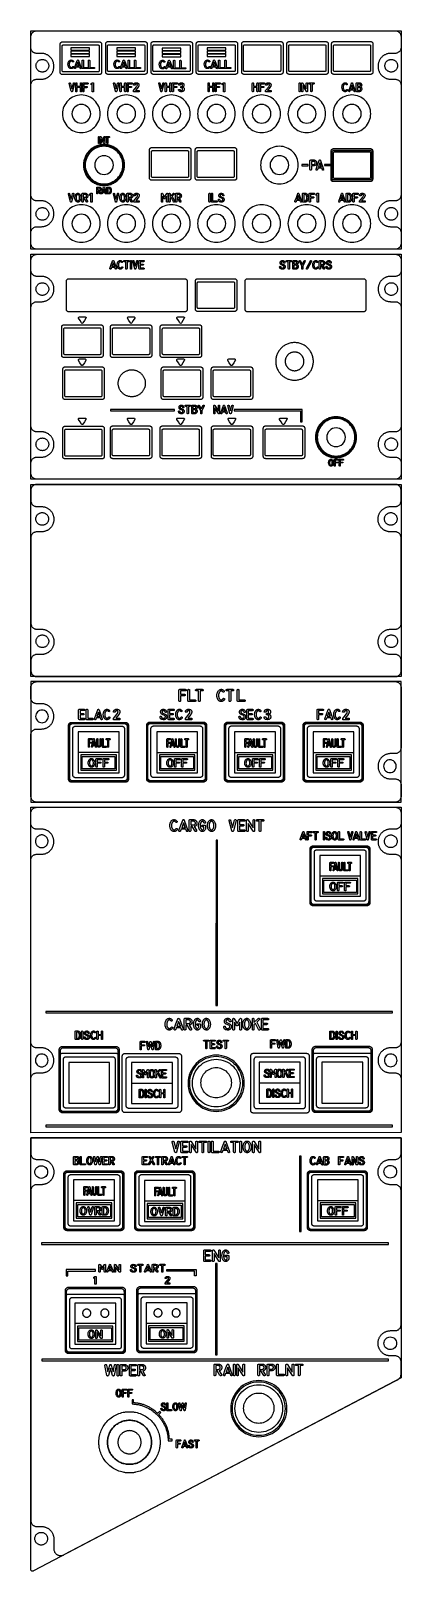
# Model space of a CAD drawing. Extents: x 27 to 704, y 10 to 614.
# Drawn here: x 559 to 704, y 10 to 613 of the extents above; entities that cross this region are included whole.
import ezdxf

# ---------------------------------------------------------------- set-up
doc = ezdxf.new("R2010")
doc.units = 0
for name, color, linetype in [('_BACKPANEL', 5, 'CONTINUOUS'), ('_ENGRAVING', 105, 'CONTINUOUS'), ('_LABELS', 30, 'CONTINUOUS'), ('_TOPLAYER', 1, 'CONTINUOUS')]:
    doc.layers.add(name, color=color, linetype=linetype)

msp = doc.modelspace()

# ---------------------------------------------------------------- linework, layer by layer
at = {"layer": '_BACKPANEL'}
for points in [[(704.25, 555.66), (704.25, 537.55), (704.25, 527.85), (559.25, 527.85), (559.25, 537.55), (559.25, 556.04), (559.25, 573.89), (559.25, 589.24), (559.25, 598.94), (559.25, 608.64), (559.25, 613.49), (704.25, 613.49), (704.25, 608.64), (704.25, 598.94), (704.25, 589.24), (704.25, 574.84)], [(571.64, 609.15), (586.06, 609.15), (586.15, 609.15), (586.24, 609.13), (586.33, 609.11), (586.41, 609.08), (586.49, 609.04), (586.56, 609), (586.63, 608.95), (586.69, 608.89), (586.75, 608.83), (586.8, 608.76), (586.85, 608.68), (586.88, 608.6), (586.91, 608.52), (586.94, 608.44), (586.95, 608.35), (586.95, 608.26), (586.95, 597.21), (586.95, 597.12), (586.94, 597.03), (586.91, 596.94), (586.88, 596.86), (586.85, 596.78), (586.8, 596.71), (586.75, 596.64), (586.69, 596.57), (586.63, 596.52), (586.56, 596.47), (586.49, 596.42), (586.41, 596.38), (586.33, 596.35), (586.24, 596.33), (586.15, 596.32), (586.06, 596.31), (571.64, 596.31), (571.55, 596.32), (571.46, 596.33), (571.37, 596.35), (571.29, 596.38), (571.21, 596.42), (571.14, 596.47), (571.07, 596.52), (571.01, 596.57), (570.95, 596.64), (570.9, 596.71), (570.85, 596.78), (570.82, 596.86), (570.79, 596.94), (570.76, 597.03), (570.75, 597.12), (570.75, 597.21), (570.75, 608.26), (570.75, 608.35), (570.76, 608.44), (570.79, 608.52), (570.82, 608.6), (570.85, 608.68), (570.9, 608.76), (570.95, 608.83), (571.01, 608.89), (571.07, 608.95), (571.14, 609), (571.21, 609.04), (571.29, 609.08), (571.37, 609.11), (571.46, 609.13), (571.55, 609.15)], [(589.47, 609.25), (603.89, 609.25), (603.98, 609.25), (604.07, 609.23), (604.15, 609.21), (604.24, 609.18), (604.31, 609.14), (604.39, 609.1), (604.46, 609.05), (604.52, 608.99), (604.58, 608.93), (604.63, 608.86), (604.67, 608.78), (604.71, 608.71), (604.74, 608.62), (604.76, 608.54), (604.78, 608.45), (604.78, 608.36), (604.78, 597.31), (604.78, 597.22), (604.76, 597.13), (604.74, 597.04), (604.71, 596.96), (604.67, 596.88), (604.63, 596.81), (604.58, 596.74), (604.52, 596.68), (604.46, 596.62), (604.39, 596.57), (604.31, 596.52), (604.24, 596.48), (604.15, 596.45), (604.07, 596.43), (603.98, 596.42), (603.89, 596.41), (589.47, 596.41), (589.38, 596.42), (589.29, 596.43), (589.2, 596.45), (589.12, 596.48), (589.04, 596.52), (588.97, 596.57), (588.9, 596.62), (588.84, 596.68), (588.78, 596.74), (588.73, 596.81), (588.68, 596.88), (588.65, 596.96), (588.62, 597.04), (588.59, 597.13), (588.58, 597.22), (588.58, 597.31), (588.58, 608.36), (588.58, 608.45), (588.59, 608.54), (588.62, 608.62), (588.65, 608.71), (588.68, 608.78), (588.73, 608.86), (588.78, 608.93), (588.84, 608.99), (588.9, 609.05), (588.97, 609.1), (589.04, 609.14), (589.12, 609.18), (589.2, 609.21), (589.29, 609.23), (589.38, 609.25)], [(607.23, 609.25), (621.65, 609.25), (621.74, 609.25), (621.83, 609.23), (621.92, 609.21), (622, 609.18), (622.08, 609.14), (622.15, 609.1), (622.22, 609.05), (622.28, 608.99), (622.34, 608.93), (622.39, 608.86), (622.44, 608.78), (622.47, 608.71), (622.5, 608.62), (622.53, 608.54), (622.54, 608.45), (622.54, 608.36), (622.54, 597.31), (622.54, 597.22), (622.53, 597.13), (622.5, 597.04), (622.47, 596.96), (622.44, 596.88), (622.39, 596.81), (622.34, 596.74), (622.28, 596.68), (622.22, 596.62), (622.15, 596.57), (622.08, 596.52), (622, 596.48), (621.92, 596.45), (621.83, 596.43), (621.74, 596.42), (621.65, 596.41), (607.23, 596.41), (607.14, 596.42), (607.05, 596.43), (606.96, 596.45), (606.88, 596.48), (606.8, 596.52), (606.73, 596.57), (606.66, 596.62), (606.6, 596.68), (606.54, 596.74), (606.49, 596.81), (606.44, 596.88), (606.41, 596.96), (606.38, 597.04), (606.36, 597.13), (606.34, 597.22), (606.34, 597.31), (606.34, 608.36), (606.34, 608.45), (606.36, 608.54), (606.38, 608.62), (606.41, 608.71), (606.44, 608.78), (606.49, 608.86), (606.54, 608.93), (606.6, 608.99), (606.66, 609.05), (606.73, 609.1), (606.8, 609.14), (606.88, 609.18), (606.96, 609.21), (607.05, 609.23), (607.14, 609.25)], [(624.92, 609.25), (639.34, 609.25), (639.43, 609.25), (639.52, 609.23), (639.61, 609.21), (639.69, 609.18), (639.77, 609.14), (639.84, 609.1), (639.91, 609.05), (639.97, 608.99), (640.03, 608.93), (640.08, 608.86), (640.13, 608.78), (640.16, 608.71), (640.2, 608.62), (640.22, 608.54), (640.23, 608.45), (640.24, 608.36), (640.24, 597.31), (640.23, 597.22), (640.22, 597.13), (640.2, 597.04), (640.16, 596.96), (640.13, 596.88), (640.08, 596.81), (640.03, 596.74), (639.97, 596.68), (639.91, 596.62), (639.84, 596.57), (639.77, 596.52), (639.69, 596.48), (639.61, 596.45), (639.52, 596.43), (639.43, 596.42), (639.34, 596.41), (624.92, 596.41), (624.83, 596.42), (624.74, 596.43), (624.66, 596.45), (624.57, 596.48), (624.5, 596.52), (624.42, 596.57), (624.35, 596.62), (624.29, 596.68), (624.23, 596.74), (624.18, 596.81), (624.14, 596.88), (624.1, 596.96), (624.07, 597.04), (624.05, 597.13), (624.03, 597.22), (624.03, 597.31), (624.03, 608.36), (624.03, 608.45), (624.05, 608.54), (624.07, 608.62), (624.1, 608.71), (624.14, 608.78), (624.18, 608.86), (624.23, 608.93), (624.29, 608.99), (624.35, 609.05), (624.42, 609.1), (624.5, 609.14), (624.57, 609.18), (624.66, 609.21), (624.74, 609.23), (624.83, 609.25)], [(642.71, 609.25), (657.13, 609.25), (657.23, 609.25), (657.31, 609.23), (657.4, 609.21), (657.48, 609.18), (657.56, 609.14), (657.63, 609.1), (657.7, 609.05), (657.77, 608.99), (657.82, 608.93), (657.87, 608.86), (657.92, 608.78), (657.96, 608.71), (657.99, 608.62), (658.01, 608.54), (658.02, 608.45), (658.03, 608.36), (658.03, 597.31), (658.02, 597.22), (658.01, 597.13), (657.99, 597.04), (657.96, 596.96), (657.92, 596.88), (657.87, 596.81), (657.82, 596.74), (657.77, 596.68), (657.7, 596.62), (657.63, 596.57), (657.56, 596.52), (657.48, 596.48), (657.4, 596.45), (657.31, 596.43), (657.23, 596.42), (657.13, 596.41), (642.71, 596.41), (642.62, 596.42), (642.53, 596.43), (642.45, 596.45), (642.37, 596.48), (642.29, 596.52), (642.21, 596.57), (642.14, 596.62), (642.08, 596.68), (642.02, 596.74), (641.97, 596.81), (641.93, 596.88), (641.89, 596.96), (641.86, 597.04), (641.84, 597.13), (641.82, 597.22), (641.82, 597.31), (641.82, 608.36), (641.82, 608.45), (641.84, 608.54), (641.86, 608.62), (641.89, 608.71), (641.93, 608.78), (641.97, 608.86), (642.02, 608.93), (642.08, 608.99), (642.14, 609.05), (642.21, 609.1), (642.29, 609.14), (642.37, 609.18), (642.45, 609.21), (642.53, 609.23), (642.62, 609.25)], [(660.4, 609.25), (674.83, 609.25), (674.92, 609.25), (675.01, 609.23), (675.09, 609.21), (675.17, 609.18), (675.25, 609.14), (675.33, 609.1), (675.39, 609.05), (675.46, 608.99), (675.52, 608.93), (675.57, 608.86), (675.61, 608.78), (675.65, 608.71), (675.68, 608.62), (675.7, 608.54), (675.71, 608.45), (675.72, 608.36), (675.72, 597.31), (675.71, 597.22), (675.7, 597.13), (675.68, 597.04), (675.65, 596.96), (675.61, 596.88), (675.57, 596.81), (675.52, 596.74), (675.46, 596.68), (675.39, 596.62), (675.33, 596.57), (675.25, 596.52), (675.17, 596.48), (675.09, 596.45), (675.01, 596.43), (674.92, 596.42), (674.83, 596.41), (660.4, 596.41), (660.31, 596.42), (660.23, 596.43), (660.14, 596.45), (660.06, 596.48), (659.98, 596.52), (659.91, 596.57), (659.84, 596.62), (659.77, 596.68), (659.72, 596.74), (659.66, 596.81), (659.62, 596.88), (659.58, 596.96), (659.55, 597.04), (659.53, 597.13), (659.52, 597.22), (659.51, 597.31), (659.51, 608.36), (659.52, 608.45), (659.53, 608.54), (659.55, 608.62), (659.58, 608.71), (659.62, 608.78), (659.66, 608.86), (659.72, 608.93), (659.77, 608.99), (659.84, 609.05), (659.91, 609.1), (659.98, 609.14), (660.06, 609.18), (660.14, 609.21), (660.23, 609.23), (660.31, 609.25)], [(677.93, 609.25), (692.35, 609.25), (692.44, 609.25), (692.53, 609.23), (692.61, 609.21), (692.69, 609.18), (692.77, 609.14), (692.85, 609.1), (692.92, 609.05), (692.98, 608.99), (693.04, 608.93), (693.09, 608.86), (693.13, 608.78), (693.17, 608.71), (693.2, 608.62), (693.22, 608.54), (693.24, 608.45), (693.24, 608.36), (693.24, 597.31), (693.24, 597.22), (693.22, 597.13), (693.2, 597.04), (693.17, 596.96), (693.13, 596.88), (693.09, 596.81), (693.04, 596.74), (692.98, 596.68), (692.92, 596.62), (692.85, 596.57), (692.77, 596.52), (692.69, 596.48), (692.61, 596.45), (692.53, 596.43), (692.44, 596.42), (692.35, 596.41), (677.93, 596.41), (677.83, 596.42), (677.75, 596.43), (677.66, 596.45), (677.58, 596.48), (677.5, 596.52), (677.43, 596.57), (677.36, 596.62), (677.29, 596.68), (677.24, 596.74), (677.19, 596.81), (677.14, 596.88), (677.1, 596.96), (677.07, 597.04), (677.05, 597.13), (677.04, 597.22), (677.03, 597.31), (677.03, 608.36), (677.04, 608.45), (677.05, 608.54), (677.07, 608.62), (677.1, 608.71), (677.14, 608.78), (677.19, 608.86), (677.24, 608.93), (677.29, 608.99), (677.36, 609.05), (677.43, 609.1), (677.5, 609.14), (677.58, 609.18), (677.66, 609.21), (677.75, 609.23), (677.83, 609.25)], [(561.26, 599.78), (561.28, 600.03), (561.31, 600.28), (561.37, 600.52), (561.46, 600.74), (561.56, 600.96), (561.69, 601.17), (561.83, 601.36), (561.99, 601.54), (562.17, 601.7), (562.36, 601.84), (562.56, 601.96), (562.78, 602.07), (563.01, 602.15), (563.25, 602.21), (563.5, 602.25), (563.75, 602.26), (564.01, 602.25), (564.25, 602.21), (564.49, 602.15), (564.72, 602.07), (564.94, 601.96), (565.14, 601.84), (565.33, 601.7), (565.51, 601.54), (565.67, 601.36), (565.81, 601.17), (565.94, 600.96), (566.04, 600.74), (566.13, 600.52), (566.19, 600.28), (566.23, 600.03), (566.24, 599.78), (566.23, 599.52), (566.19, 599.27), (566.13, 599.04), (566.04, 598.81), (565.94, 598.59), (565.81, 598.38), (565.67, 598.19), (565.51, 598.02), (565.33, 597.86), (565.14, 597.71), (564.94, 597.59), (564.72, 597.48), (564.49, 597.4), (564.25, 597.34), (564.01, 597.3), (563.75, 597.29), (563.5, 597.3), (563.25, 597.34), (563.01, 597.4), (562.78, 597.48), (562.56, 597.59), (562.36, 597.71), (562.17, 597.86), (561.99, 598.02), (561.83, 598.19), (561.69, 598.38), (561.56, 598.59), (561.46, 598.81), (561.37, 599.04), (561.31, 599.27), (561.28, 599.52)], [(697.91, 599.79), (697.92, 600.04), (697.96, 600.29), (698.02, 600.53), (698.1, 600.75), (698.21, 600.97), (698.33, 601.18), (698.47, 601.37), (698.63, 601.55), (698.81, 601.71), (699, 601.85), (699.21, 601.97), (699.43, 602.08), (699.65, 602.16), (699.89, 602.22), (700.14, 602.26), (700.39, 602.27), (700.65, 602.26), (700.9, 602.22), (701.13, 602.16), (701.36, 602.08), (701.58, 601.97), (701.79, 601.85), (701.98, 601.71), (702.15, 601.55), (702.31, 601.37), (702.46, 601.18), (702.58, 600.97), (702.69, 600.75), (702.77, 600.53), (702.83, 600.29), (702.87, 600.04), (702.88, 599.79), (702.87, 599.53), (702.83, 599.28), (702.77, 599.05), (702.69, 598.82), (702.58, 598.6), (702.46, 598.4), (702.31, 598.2), (702.15, 598.03), (701.98, 597.87), (701.79, 597.72), (701.58, 597.6), (701.36, 597.49), (701.13, 597.41), (700.9, 597.35), (700.65, 597.31), (700.39, 597.3), (700.14, 597.31), (699.89, 597.35), (699.65, 597.41), (699.43, 597.49), (699.21, 597.6), (699, 597.72), (698.81, 597.87), (698.63, 598.03), (698.47, 598.2), (698.33, 598.4), (698.21, 598.6), (698.1, 598.82), (698.02, 599.05), (697.96, 599.28), (697.92, 599.53)], [(606.62, 567.72), (621.04, 567.72), (621.13, 567.72), (621.22, 567.7), (621.31, 567.68), (621.39, 567.65), (621.47, 567.61), (621.54, 567.57), (621.61, 567.52), (621.67, 567.46), (621.73, 567.4), (621.78, 567.33), (621.83, 567.25), (621.86, 567.18), (621.9, 567.09), (621.92, 567.01), (621.93, 566.92), (621.94, 566.83), (621.94, 555.78), (621.93, 555.69), (621.92, 555.6), (621.9, 555.51), (621.86, 555.43), (621.83, 555.35), (621.78, 555.28), (621.73, 555.21), (621.67, 555.15), (621.61, 555.09), (621.54, 555.04), (621.47, 554.99), (621.39, 554.95), (621.31, 554.92), (621.22, 554.9), (621.13, 554.89), (621.04, 554.88), (606.62, 554.88), (606.53, 554.89), (606.44, 554.9), (606.36, 554.92), (606.27, 554.95), (606.2, 554.99), (606.12, 555.04), (606.05, 555.09), (605.99, 555.15), (605.93, 555.21), (605.88, 555.28), (605.84, 555.35), (605.8, 555.43), (605.77, 555.51), (605.75, 555.6), (605.73, 555.69), (605.73, 555.78), (605.73, 566.83), (605.73, 566.92), (605.75, 567.01), (605.77, 567.09), (605.8, 567.18), (605.84, 567.25), (605.88, 567.33), (605.93, 567.4), (605.99, 567.46), (606.05, 567.52), (606.12, 567.57), (606.2, 567.61), (606.27, 567.65), (606.36, 567.68), (606.44, 567.7), (606.53, 567.72)], [(624.52, 567.72), (638.94, 567.72), (639.03, 567.72), (639.12, 567.7), (639.21, 567.68), (639.29, 567.65), (639.37, 567.61), (639.44, 567.57), (639.51, 567.52), (639.57, 567.46), (639.63, 567.4), (639.68, 567.33), (639.73, 567.25), (639.76, 567.18), (639.8, 567.09), (639.82, 567.01), (639.83, 566.92), (639.84, 566.83), (639.84, 555.78), (639.83, 555.69), (639.82, 555.6), (639.8, 555.51), (639.76, 555.43), (639.73, 555.35), (639.68, 555.28), (639.63, 555.21), (639.57, 555.15), (639.51, 555.09), (639.44, 555.04), (639.37, 554.99), (639.29, 554.95), (639.21, 554.92), (639.12, 554.9), (639.03, 554.89), (638.94, 554.88), (624.52, 554.88), (624.43, 554.89), (624.34, 554.9), (624.26, 554.92), (624.17, 554.95), (624.1, 554.99), (624.02, 555.04), (623.95, 555.09), (623.89, 555.15), (623.83, 555.21), (623.78, 555.28), (623.74, 555.35), (623.7, 555.43), (623.67, 555.51), (623.65, 555.6), (623.63, 555.69), (623.63, 555.78), (623.63, 566.83), (623.63, 566.92), (623.65, 567.01), (623.67, 567.09), (623.7, 567.18), (623.74, 567.25), (623.78, 567.33), (623.83, 567.4), (623.89, 567.46), (623.95, 567.52), (624.02, 567.57), (624.1, 567.61), (624.17, 567.65), (624.26, 567.68), (624.34, 567.7), (624.43, 567.72)], [(677.8, 567.29), (692.23, 567.29), (692.32, 567.29), (692.41, 567.27), (692.49, 567.25), (692.57, 567.22), (692.65, 567.18), (692.73, 567.14), (692.79, 567.09), (692.86, 567.03), (692.91, 566.97), (692.97, 566.9), (693.01, 566.82), (693.05, 566.75), (693.08, 566.66), (693.1, 566.58), (693.11, 566.49), (693.12, 566.4), (693.12, 555.35), (693.11, 555.26), (693.1, 555.17), (693.08, 555.08), (693.05, 555), (693.01, 554.92), (692.97, 554.85), (692.91, 554.78), (692.86, 554.72), (692.79, 554.66), (692.73, 554.61), (692.65, 554.56), (692.57, 554.53), (692.49, 554.5), (692.41, 554.47), (692.32, 554.46), (692.23, 554.46), (677.8, 554.46), (677.71, 554.46), (677.62, 554.47), (677.54, 554.5), (677.46, 554.53), (677.38, 554.56), (677.31, 554.61), (677.24, 554.66), (677.17, 554.72), (677.12, 554.78), (677.06, 554.85), (677.02, 554.92), (676.98, 555), (676.95, 555.08), (676.93, 555.17), (676.92, 555.26), (676.91, 555.35), (676.91, 566.4), (676.92, 566.49), (676.93, 566.58), (676.95, 566.66), (676.98, 566.75), (677.02, 566.82), (677.06, 566.9), (677.12, 566.97), (677.17, 567.03), (677.24, 567.09), (677.31, 567.14), (677.38, 567.18), (677.46, 567.22), (677.54, 567.25), (677.62, 567.27), (677.71, 567.29)], [(561.26, 541.71), (561.28, 541.97), (561.31, 542.21), (561.37, 542.45), (561.46, 542.68), (561.56, 542.9), (561.69, 543.1), (561.83, 543.3), (561.99, 543.47), (562.17, 543.63), (562.36, 543.78), (562.56, 543.9), (562.78, 544.01), (563.01, 544.09), (563.25, 544.15), (563.5, 544.19), (563.75, 544.2), (564.01, 544.19), (564.25, 544.15), (564.49, 544.09), (564.72, 544.01), (564.94, 543.9), (565.14, 543.78), (565.33, 543.63), (565.51, 543.47), (565.67, 543.3), (565.81, 543.1), (565.94, 542.9), (566.04, 542.68), (566.13, 542.45), (566.19, 542.21), (566.23, 541.97), (566.24, 541.71), (566.23, 541.46), (566.19, 541.21), (566.13, 540.97), (566.04, 540.74), (565.94, 540.53), (565.81, 540.32), (565.67, 540.13), (565.51, 539.95), (565.33, 539.79), (565.14, 539.65), (564.94, 539.53), (564.72, 539.42), (564.49, 539.34), (564.25, 539.28), (564.01, 539.24), (563.75, 539.22), (563.5, 539.24), (563.25, 539.28), (563.01, 539.34), (562.78, 539.42), (562.56, 539.53), (562.36, 539.65), (562.17, 539.79), (561.99, 539.95), (561.83, 540.13), (561.69, 540.32), (561.56, 540.53), (561.46, 540.74), (561.37, 540.97), (561.31, 541.21), (561.28, 541.46)], [(697.91, 541.74), (697.92, 541.99), (697.96, 542.24), (698.02, 542.48), (698.1, 542.71), (698.21, 542.92), (698.33, 543.13), (698.47, 543.32), (698.63, 543.5), (698.81, 543.66), (699, 543.8), (699.21, 543.92), (699.43, 544.03), (699.65, 544.11), (699.89, 544.17), (700.14, 544.21), (700.39, 544.23), (700.65, 544.21), (700.9, 544.17), (701.13, 544.11), (701.36, 544.03), (701.58, 543.92), (701.79, 543.8), (701.98, 543.66), (702.15, 543.5), (702.31, 543.32), (702.46, 543.13), (702.58, 542.92), (702.69, 542.71), (702.77, 542.48), (702.83, 542.24), (702.87, 541.99), (702.88, 541.74), (702.87, 541.48), (702.83, 541.24), (702.77, 541), (702.69, 540.77), (702.58, 540.55), (702.46, 540.35), (702.31, 540.15), (702.15, 539.98), (701.98, 539.82), (701.79, 539.67), (701.58, 539.55), (701.36, 539.44), (701.13, 539.36), (700.9, 539.3), (700.65, 539.26), (700.39, 539.25), (700.14, 539.26), (699.89, 539.3), (699.65, 539.36), (699.43, 539.44), (699.21, 539.55), (699, 539.67), (698.81, 539.82), (698.63, 539.98), (698.47, 540.15), (698.33, 540.35), (698.21, 540.55), (698.1, 540.77), (698.02, 541), (697.96, 541.24), (697.92, 541.48)], [(704.25, 466.33), (704.25, 447.69), (704.25, 437.7), (559.25, 437.7), (559.25, 447.69), (559.25, 466.72), (559.25, 485.11), (559.25, 500.91), (559.25, 510.9), (559.25, 520.89), (559.25, 525.89), (704.25, 525.89), (704.25, 520.89), (704.25, 510.9), (704.25, 500.91), (704.25, 486.09)], [(561.26, 512.24), (561.27, 512.5), (561.31, 512.74), (561.37, 512.98), (561.46, 513.21), (561.56, 513.43), (561.69, 513.63), (561.83, 513.82), (561.99, 514), (562.17, 514.16), (562.36, 514.3), (562.56, 514.43), (562.78, 514.53), (563.01, 514.62), (563.25, 514.68), (563.5, 514.72), (563.75, 514.73), (564, 514.72), (564.25, 514.68), (564.49, 514.62), (564.72, 514.53), (564.94, 514.43), (565.14, 514.3), (565.33, 514.16), (565.51, 514), (565.67, 513.82), (565.81, 513.63), (565.94, 513.43), (566.04, 513.21), (566.13, 512.98), (566.19, 512.74), (566.23, 512.5), (566.24, 512.24), (566.23, 511.99), (566.19, 511.74), (566.13, 511.5), (566.04, 511.27), (565.94, 511.06), (565.81, 510.85), (565.67, 510.66), (565.51, 510.48), (565.33, 510.32), (565.14, 510.18), (564.94, 510.05), (564.72, 509.95), (564.49, 509.86), (564.25, 509.8), (564, 509.77), (563.75, 509.75), (563.5, 509.77), (563.25, 509.8), (563.01, 509.86), (562.78, 509.95), (562.56, 510.05), (562.36, 510.18), (562.17, 510.32), (561.99, 510.48), (561.83, 510.66), (561.69, 510.85), (561.56, 511.06), (561.46, 511.27), (561.37, 511.5), (561.31, 511.74), (561.27, 511.99)], [(574, 516.26), (619.62, 516.26), (619.7, 516.25), (619.78, 516.24), (619.86, 516.22), (619.94, 516.19), (620.01, 516.16), (620.07, 516.12), (620.19, 516.02), (620.29, 515.9), (620.33, 515.83), (620.37, 515.76), (620.39, 515.69), (620.41, 515.61), (620.43, 515.53), (620.43, 515.45), (620.43, 504.16), (620.43, 504.07), (620.41, 503.99), (620.39, 503.92), (620.37, 503.84), (620.33, 503.77), (620.29, 503.7), (620.19, 503.58), (620.07, 503.49), (620.01, 503.45), (619.94, 503.41), (619.86, 503.38), (619.78, 503.36), (619.7, 503.35), (619.62, 503.35), (574, 503.35), (573.92, 503.35), (573.84, 503.36), (573.76, 503.38), (573.69, 503.41), (573.62, 503.45), (573.55, 503.49), (573.43, 503.58), (573.33, 503.7), (573.29, 503.77), (573.26, 503.84), (573.23, 503.92), (573.21, 503.99), (573.2, 504.07), (573.19, 504.16), (573.19, 515.45), (573.2, 515.53), (573.21, 515.61), (573.23, 515.69), (573.26, 515.76), (573.29, 515.83), (573.33, 515.9), (573.43, 516.02), (573.55, 516.12), (573.62, 516.16), (573.69, 516.19), (573.76, 516.22), (573.84, 516.24), (573.92, 516.25)], [(624.6, 516.3), (639.02, 516.3), (639.11, 516.29), (639.2, 516.28), (639.29, 516.26), (639.37, 516.23), (639.45, 516.19), (639.52, 516.15), (639.59, 516.1), (639.65, 516.04), (639.71, 515.97), (639.76, 515.91), (639.81, 515.83), (639.84, 515.75), (639.87, 515.67), (639.9, 515.59), (639.91, 515.5), (639.91, 515.41), (639.91, 504.36), (639.91, 504.26), (639.9, 504.18), (639.87, 504.09), (639.84, 504.01), (639.81, 503.93), (639.76, 503.86), (639.71, 503.79), (639.65, 503.72), (639.59, 503.67), (639.52, 503.61), (639.45, 503.57), (639.37, 503.53), (639.29, 503.5), (639.2, 503.48), (639.11, 503.47), (639.02, 503.46), (624.6, 503.46), (624.51, 503.47), (624.42, 503.48), (624.33, 503.5), (624.25, 503.53), (624.17, 503.57), (624.1, 503.61), (624.03, 503.67), (623.97, 503.72), (623.91, 503.79), (623.86, 503.86), (623.82, 503.93), (623.78, 504.01), (623.75, 504.09), (623.73, 504.18), (623.71, 504.26), (623.71, 504.36), (623.71, 515.41), (623.71, 515.5), (623.73, 515.59), (623.75, 515.67), (623.78, 515.75), (623.82, 515.83), (623.86, 515.91), (623.91, 515.97), (623.97, 516.04), (624.03, 516.1), (624.1, 516.15), (624.17, 516.19), (624.25, 516.23), (624.33, 516.26), (624.42, 516.28), (624.51, 516.29)], [(644, 516.26), (689.62, 516.26), (689.7, 516.25), (689.78, 516.24), (689.86, 516.22), (689.94, 516.19), (690.01, 516.16), (690.07, 516.12), (690.19, 516.02), (690.29, 515.9), (690.33, 515.83), (690.37, 515.76), (690.39, 515.69), (690.41, 515.61), (690.43, 515.53), (690.43, 515.45), (690.43, 504.16), (690.43, 504.07), (690.41, 503.99), (690.39, 503.92), (690.37, 503.84), (690.33, 503.77), (690.29, 503.7), (690.19, 503.58), (690.07, 503.49), (690.01, 503.45), (689.94, 503.41), (689.86, 503.38), (689.78, 503.36), (689.7, 503.35), (689.62, 503.35), (644, 503.35), (643.92, 503.35), (643.84, 503.36), (643.76, 503.38), (643.69, 503.41), (643.62, 503.45), (643.55, 503.49), (643.43, 503.58), (643.33, 503.7), (643.29, 503.77), (643.26, 503.84), (643.23, 503.92), (643.21, 503.99), (643.2, 504.07), (643.19, 504.16), (643.19, 515.45), (643.2, 515.53), (643.21, 515.61), (643.23, 515.69), (643.26, 515.76), (643.29, 515.83), (643.33, 515.9), (643.43, 516.02), (643.55, 516.12), (643.62, 516.16), (643.69, 516.19), (643.76, 516.22), (643.84, 516.24), (643.92, 516.25)], [(697.91, 512.25), (697.92, 512.51), (697.96, 512.75), (698.02, 512.99), (698.1, 513.22), (698.21, 513.44), (698.33, 513.64), (698.47, 513.83), (698.63, 514.01), (698.81, 514.17), (699, 514.31), (699.21, 514.44), (699.42, 514.54), (699.65, 514.63), (699.89, 514.69), (700.14, 514.73), (700.39, 514.74), (700.65, 514.73), (700.89, 514.69), (701.13, 514.63), (701.36, 514.54), (701.58, 514.44), (701.78, 514.31), (701.98, 514.17), (702.15, 514.01), (702.31, 513.83), (702.46, 513.64), (702.58, 513.44), (702.69, 513.22), (702.77, 512.99), (702.83, 512.75), (702.87, 512.51), (702.88, 512.25), (702.87, 512), (702.83, 511.75), (702.77, 511.51), (702.69, 511.28), (702.58, 511.07), (702.46, 510.86), (702.31, 510.67), (702.15, 510.49), (701.98, 510.33), (701.78, 510.19), (701.58, 510.06), (701.36, 509.96), (701.13, 509.88), (700.89, 509.81), (700.65, 509.78), (700.39, 509.76), (700.14, 509.78), (699.89, 509.81), (699.65, 509.88), (699.42, 509.96), (699.21, 510.06), (699, 510.19), (698.81, 510.33), (698.63, 510.49), (698.47, 510.67), (698.33, 510.86), (698.21, 511.07), (698.1, 511.28), (698.02, 511.51), (697.96, 511.75), (697.92, 512)], [(572.22, 498.24), (586.64, 498.24), (586.73, 498.23), (586.82, 498.22), (586.91, 498.2), (586.99, 498.17), (587.07, 498.13), (587.14, 498.08), (587.21, 498.03), (587.27, 497.97), (587.33, 497.91), (587.38, 497.84), (587.43, 497.77), (587.46, 497.69), (587.49, 497.61), (587.52, 497.52), (587.53, 497.43), (587.53, 497.34), (587.53, 486.29), (587.53, 486.2), (587.52, 486.11), (587.49, 486.03), (587.46, 485.94), (587.43, 485.87), (587.38, 485.79), (587.33, 485.72), (587.27, 485.66), (587.21, 485.6), (587.14, 485.55), (587.07, 485.51), (586.99, 485.47), (586.91, 485.44), (586.82, 485.42), (586.73, 485.4), (586.64, 485.4), (572.22, 485.4), (572.13, 485.4), (572.04, 485.42), (571.95, 485.44), (571.87, 485.47), (571.79, 485.51), (571.72, 485.55), (571.65, 485.6), (571.59, 485.66), (571.53, 485.72), (571.48, 485.79), (571.43, 485.87), (571.4, 485.94), (571.37, 486.03), (571.34, 486.11), (571.33, 486.2), (571.33, 486.29), (571.33, 497.34), (571.33, 497.43), (571.34, 497.52), (571.37, 497.61), (571.4, 497.69), (571.43, 497.77), (571.48, 497.84), (571.53, 497.91), (571.59, 497.97), (571.65, 498.03), (571.72, 498.08), (571.79, 498.13), (571.87, 498.17), (571.95, 498.2), (572.04, 498.22), (572.13, 498.23)], [(591.31, 498.24), (605.73, 498.24), (605.82, 498.23), (605.91, 498.22), (606, 498.2), (606.08, 498.17), (606.16, 498.13), (606.23, 498.08), (606.3, 498.03), (606.36, 497.97), (606.42, 497.91), (606.47, 497.84), (606.52, 497.77), (606.56, 497.69), (606.59, 497.61), (606.61, 497.52), (606.62, 497.43), (606.63, 497.34), (606.63, 486.29), (606.62, 486.2), (606.61, 486.11), (606.59, 486.03), (606.56, 485.94), (606.52, 485.87), (606.47, 485.79), (606.42, 485.72), (606.36, 485.66), (606.3, 485.6), (606.23, 485.55), (606.16, 485.51), (606.08, 485.47), (606, 485.44), (605.91, 485.42), (605.82, 485.4), (605.73, 485.4), (591.31, 485.4), (591.22, 485.4), (591.13, 485.42), (591.05, 485.44), (590.96, 485.47), (590.89, 485.51), (590.81, 485.55), (590.74, 485.6), (590.68, 485.66), (590.62, 485.72), (590.57, 485.79), (590.53, 485.87), (590.49, 485.94), (590.46, 486.03), (590.44, 486.11), (590.42, 486.2), (590.42, 486.29), (590.42, 497.34), (590.42, 497.43), (590.44, 497.52), (590.46, 497.61), (590.49, 497.69), (590.53, 497.77), (590.57, 497.84), (590.62, 497.91), (590.68, 497.97), (590.74, 498.03), (590.81, 498.08), (590.89, 498.13), (590.96, 498.17), (591.05, 498.2), (591.13, 498.22), (591.22, 498.23)], [(610.8, 498.24), (625.22, 498.24), (625.32, 498.23), (625.4, 498.22), (625.49, 498.2), (625.57, 498.17), (625.65, 498.13), (625.72, 498.08), (625.79, 498.03), (625.86, 497.97), (625.91, 497.91), (625.97, 497.84), (626.01, 497.77), (626.05, 497.69), (626.08, 497.61), (626.1, 497.52), (626.11, 497.43), (626.12, 497.34), (626.12, 486.29), (626.11, 486.2), (626.1, 486.11), (626.08, 486.03), (626.05, 485.94), (626.01, 485.87), (625.97, 485.79), (625.91, 485.72), (625.86, 485.66), (625.79, 485.6), (625.72, 485.55), (625.65, 485.51), (625.57, 485.47), (625.49, 485.44), (625.4, 485.42), (625.32, 485.4), (625.22, 485.4), (610.8, 485.4), (610.71, 485.4), (610.62, 485.42), (610.54, 485.44), (610.46, 485.47), (610.38, 485.51), (610.3, 485.55), (610.24, 485.6), (610.17, 485.66), (610.11, 485.72), (610.06, 485.79), (610.02, 485.87), (609.98, 485.94), (609.95, 486.03), (609.93, 486.11), (609.92, 486.2), (609.91, 486.29), (609.91, 497.34), (609.92, 497.43), (609.93, 497.52), (609.95, 497.61), (609.98, 497.69), (610.02, 497.77), (610.06, 497.84), (610.11, 497.91), (610.17, 497.97), (610.24, 498.03), (610.3, 498.08), (610.38, 498.13), (610.46, 498.17), (610.54, 498.2), (610.62, 498.22), (610.71, 498.23)], [(662.53, 491.27), (662.15, 491.26), (661.78, 491.23), (661.41, 491.18), (661.04, 491.12), (660.69, 491.04), (660.34, 490.94), (660, 490.82), (659.66, 490.69), (659.33, 490.54), (659.02, 490.38), (658.71, 490.2), (658.41, 490.01), (658.12, 489.8), (657.84, 489.59), (657.57, 489.35), (657.32, 489.11), (657.07, 488.85), (656.84, 488.59), (656.62, 488.31), (656.42, 488.02), (656.23, 487.72), (656.05, 487.41), (655.89, 487.09), (655.74, 486.77), (655.61, 486.43), (655.49, 486.09), (655.39, 485.74), (655.31, 485.38), (655.24, 485.02), (655.2, 484.65), (655.17, 484.28), (655.16, 483.9), (655.17, 483.52), (655.2, 483.14), (655.24, 482.77), (655.31, 482.41), (655.39, 482.05), (655.49, 481.71), (655.61, 481.36), (655.74, 481.03), (655.89, 480.7), (656.05, 480.38), (656.23, 480.07), (656.42, 479.78), (656.62, 479.49), (656.84, 479.21), (657.07, 478.94), (657.32, 478.68), (657.57, 478.44), (657.84, 478.21), (658.12, 477.99), (658.41, 477.78), (658.71, 477.59), (659.02, 477.42), (659.33, 477.25), (659.66, 477.1), (660, 476.97), (660.34, 476.86), (660.69, 476.76), (661.04, 476.68), (661.41, 476.61), (661.78, 476.56), (662.15, 476.53), (662.53, 476.53), (662.91, 476.53), (663.28, 476.56), (663.65, 476.61), (664.02, 476.68), (664.37, 476.76), (664.72, 476.86), (665.06, 476.97), (665.4, 477.1), (665.73, 477.25), (666.04, 477.42), (666.35, 477.59), (666.65, 477.78), (666.94, 477.99), (667.22, 478.21), (667.49, 478.44), (667.74, 478.68), (667.99, 478.94), (668.22, 479.21), (668.44, 479.49), (668.64, 479.78), (668.83, 480.07), (669.01, 480.38), (669.18, 480.7), (669.32, 481.03), (669.45, 481.36), (669.57, 481.71), (669.67, 482.05), (669.75, 482.41), (669.82, 482.77), (669.86, 483.14), (669.89, 483.52), (669.9, 483.9), (669.89, 484.28), (669.86, 484.65), (669.82, 485.02), (669.75, 485.38), (669.67, 485.74), (669.57, 486.09), (669.45, 486.43), (669.32, 486.77), (669.18, 487.09), (669.01, 487.41), (668.83, 487.72), (668.64, 488.02), (668.44, 488.31), (668.22, 488.59), (667.99, 488.85), (667.74, 489.11), (667.49, 489.35), (667.22, 489.59), (666.94, 489.8), (666.65, 490.01), (666.35, 490.2), (666.04, 490.38), (665.73, 490.54), (665.4, 490.69), (665.06, 490.82), (664.72, 490.94), (664.37, 491.04), (664.02, 491.12), (663.65, 491.18), (663.28, 491.23), (662.91, 491.26)], [(572.67, 481.75), (587.09, 481.75), (587.18, 481.74), (587.27, 481.73), (587.36, 481.71), (587.44, 481.68), (587.52, 481.64), (587.59, 481.6), (587.66, 481.54), (587.72, 481.49), (587.78, 481.42), (587.83, 481.35), (587.88, 481.28), (587.91, 481.2), (587.94, 481.12), (587.97, 481.04), (587.98, 480.95), (587.98, 480.86), (587.98, 469.8), (587.98, 469.71), (587.97, 469.62), (587.94, 469.54), (587.91, 469.46), (587.88, 469.38), (587.83, 469.31), (587.78, 469.24), (587.72, 469.17), (587.66, 469.12), (587.59, 469.06), (587.52, 469.02), (587.44, 468.98), (587.36, 468.95), (587.27, 468.93), (587.18, 468.92), (587.09, 468.91), (572.67, 468.91), (572.58, 468.92), (572.49, 468.93), (572.4, 468.95), (572.32, 468.98), (572.24, 469.02), (572.17, 469.06), (572.1, 469.12), (572.04, 469.17), (571.98, 469.24), (571.93, 469.31), (571.88, 469.38), (571.85, 469.46), (571.82, 469.54), (571.79, 469.62), (571.78, 469.71), (571.78, 469.8), (571.78, 480.86), (571.78, 480.95), (571.79, 481.04), (571.82, 481.12), (571.85, 481.2), (571.88, 481.28), (571.93, 481.35), (571.98, 481.42), (572.04, 481.49), (572.1, 481.54), (572.17, 481.6), (572.24, 481.64), (572.32, 481.68), (572.4, 481.71), (572.49, 481.73), (572.58, 481.74)], [(598.74, 480.58), (598.77, 480.58), (599.05, 480.58), (599.31, 480.56), (599.58, 480.52), (599.84, 480.48), (600.1, 480.42), (600.35, 480.35), (600.59, 480.26), (600.83, 480.17), (601.07, 480.06), (601.3, 479.95), (601.52, 479.82), (601.73, 479.68), (601.94, 479.53), (602.14, 479.38), (602.33, 479.21), (602.51, 479.04), (602.69, 478.85), (602.86, 478.66), (603.01, 478.46), (603.16, 478.25), (603.3, 478.04), (603.42, 477.82), (603.54, 477.59), (603.65, 477.36), (603.74, 477.11), (603.83, 476.87), (603.9, 476.62), (603.96, 476.36), (604, 476.1), (604.04, 475.84), (604.06, 475.57), (604.06, 475.29), (604.06, 475.02), (604.04, 474.75), (604, 474.49), (603.96, 474.23), (603.9, 473.97), (603.83, 473.72), (603.74, 473.47), (603.65, 473.23), (603.54, 473), (603.42, 472.77), (603.3, 472.55), (603.16, 472.34), (603.01, 472.13), (602.86, 471.93), (602.69, 471.74), (602.51, 471.55), (602.33, 471.38), (602.14, 471.21), (601.94, 471.06), (601.73, 470.91), (601.52, 470.77), (601.3, 470.64), (601.07, 470.53), (600.83, 470.42), (600.59, 470.33), (600.35, 470.24), (600.1, 470.17), (599.84, 470.11), (599.58, 470.07), (599.31, 470.03), (599.05, 470.01), (598.77, 470.01), (598.5, 470.01), (598.23, 470.03), (597.97, 470.07), (597.71, 470.11), (597.45, 470.17), (597.2, 470.24), (596.95, 470.33), (596.71, 470.42), (596.48, 470.53), (596.25, 470.64), (596.03, 470.77), (595.81, 470.91), (595.61, 471.06), (595.41, 471.21), (595.22, 471.38), (595.03, 471.55), (594.86, 471.74), (594.69, 471.93), (594.53, 472.13), (594.39, 472.34), (594.25, 472.55), (594.12, 472.77), (594.01, 473), (593.9, 473.23), (593.8, 473.48), (593.72, 473.72), (593.65, 473.97), (593.59, 474.23), (593.55, 474.49), (593.51, 474.75), (593.49, 475.02), (593.48, 475.29), (593.49, 475.57), (593.51, 475.83), (593.54, 476.1), (593.59, 476.36), (593.65, 476.61), (593.72, 476.86), (593.8, 477.11), (593.9, 477.35), (594, 477.58), (594.12, 477.81), (594.24, 478.03), (594.38, 478.24), (594.52, 478.45), (594.68, 478.65), (594.84, 478.84), (595.02, 479.02), (595.2, 479.2), (595.39, 479.36), (595.59, 479.52), (595.79, 479.67), (596.01, 479.81), (596.23, 479.93), (596.45, 480.05), (596.69, 480.16), (596.92, 480.25), (597.17, 480.34), (597.42, 480.41), (597.67, 480.47), (597.93, 480.52), (598.19, 480.55), (598.46, 480.58), (598.73, 480.58)], [(611.24, 481.75), (625.67, 481.75), (625.76, 481.74), (625.85, 481.73), (625.93, 481.71), (626.01, 481.68), (626.09, 481.64), (626.17, 481.6), (626.23, 481.54), (626.3, 481.49), (626.35, 481.42), (626.41, 481.35), (626.45, 481.28), (626.49, 481.2), (626.52, 481.12), (626.54, 481.04), (626.55, 480.95), (626.56, 480.86), (626.56, 469.8), (626.55, 469.71), (626.54, 469.62), (626.52, 469.54), (626.49, 469.46), (626.45, 469.38), (626.41, 469.31), (626.35, 469.24), (626.3, 469.17), (626.23, 469.12), (626.17, 469.06), (626.09, 469.02), (626.01, 468.98), (625.93, 468.95), (625.85, 468.93), (625.76, 468.92), (625.67, 468.91), (611.24, 468.91), (611.15, 468.92), (611.06, 468.93), (610.98, 468.95), (610.9, 468.98), (610.82, 469.02), (610.75, 469.06), (610.68, 469.12), (610.61, 469.17), (610.56, 469.24), (610.5, 469.31), (610.46, 469.38), (610.42, 469.46), (610.39, 469.54), (610.37, 469.62), (610.36, 469.71), (610.35, 469.8), (610.35, 480.86), (610.36, 480.95), (610.37, 481.04), (610.39, 481.12), (610.42, 481.2), (610.46, 481.28), (610.5, 481.35), (610.56, 481.42), (610.61, 481.49), (610.68, 481.54), (610.75, 481.6), (610.82, 481.64), (610.9, 481.68), (610.98, 481.71), (611.06, 481.73), (611.15, 481.74)], [(630.82, 481.75), (645.24, 481.75), (645.34, 481.74), (645.42, 481.73), (645.51, 481.71), (645.59, 481.68), (645.67, 481.64), (645.74, 481.6), (645.81, 481.54), (645.88, 481.49), (645.93, 481.42), (645.99, 481.35), (646.03, 481.28), (646.07, 481.2), (646.1, 481.12), (646.12, 481.04), (646.13, 480.95), (646.14, 480.86), (646.14, 469.8), (646.13, 469.71), (646.12, 469.62), (646.1, 469.54), (646.07, 469.46), (646.03, 469.38), (645.99, 469.31), (645.93, 469.24), (645.88, 469.17), (645.81, 469.12), (645.74, 469.06), (645.67, 469.02), (645.59, 468.98), (645.51, 468.95), (645.42, 468.93), (645.34, 468.92), (645.24, 468.91), (630.82, 468.91), (630.73, 468.92), (630.64, 468.93), (630.56, 468.95), (630.48, 468.98), (630.4, 469.02), (630.32, 469.06), (630.26, 469.12), (630.19, 469.17), (630.13, 469.24), (630.08, 469.31), (630.04, 469.38), (630, 469.46), (629.97, 469.54), (629.95, 469.62), (629.94, 469.71), (629.93, 469.8), (629.93, 480.86), (629.94, 480.95), (629.95, 481.04), (629.97, 481.12), (630, 481.2), (630.04, 481.28), (630.08, 481.35), (630.13, 481.42), (630.19, 481.49), (630.26, 481.54), (630.32, 481.6), (630.4, 481.64), (630.48, 481.68), (630.56, 481.71), (630.64, 481.73), (630.73, 481.74)], [(561.26, 451.37), (561.27, 451.63), (561.31, 451.87), (561.37, 452.11), (561.46, 452.34), (561.56, 452.56), (561.69, 452.76), (561.83, 452.95), (561.99, 453.13), (562.17, 453.29), (562.36, 453.44), (562.56, 453.56), (562.78, 453.66), (563.01, 453.75), (563.25, 453.81), (563.5, 453.85), (563.75, 453.86), (564, 453.85), (564.25, 453.81), (564.49, 453.75), (564.72, 453.66), (564.94, 453.56), (565.14, 453.44), (565.33, 453.29), (565.51, 453.13), (565.67, 452.95), (565.81, 452.76), (565.94, 452.56), (566.04, 452.34), (566.13, 452.11), (566.19, 451.87), (566.23, 451.63), (566.24, 451.37), (566.23, 451.12), (566.19, 450.87), (566.13, 450.63), (566.04, 450.4), (565.94, 450.19), (565.81, 449.98), (565.67, 449.79), (565.51, 449.61), (565.33, 449.45), (565.14, 449.31), (564.94, 449.18), (564.72, 449.08), (564.49, 449), (564.25, 448.93), (564, 448.9), (563.75, 448.88), (563.5, 448.9), (563.25, 448.93), (563.01, 449), (562.78, 449.08), (562.56, 449.18), (562.36, 449.31), (562.17, 449.45), (561.99, 449.61), (561.83, 449.79), (561.69, 449.98), (561.56, 450.19), (561.46, 450.4), (561.37, 450.63), (561.31, 450.87), (561.27, 451.12)], [(572.67, 458.49), (587.09, 458.49), (587.18, 458.48), (587.27, 458.47), (587.36, 458.45), (587.44, 458.42), (587.52, 458.38), (587.59, 458.34), (587.66, 458.28), (587.72, 458.23), (587.78, 458.16), (587.83, 458.1), (587.88, 458.02), (587.91, 457.94), (587.94, 457.86), (587.97, 457.78), (587.98, 457.69), (587.98, 457.6), (587.98, 446.54), (587.98, 446.45), (587.97, 446.36), (587.94, 446.28), (587.91, 446.2), (587.88, 446.12), (587.83, 446.05), (587.78, 445.98), (587.72, 445.91), (587.66, 445.86), (587.59, 445.8), (587.52, 445.76), (587.44, 445.72), (587.36, 445.69), (587.27, 445.67), (587.18, 445.66), (587.09, 445.65), (572.67, 445.65), (572.58, 445.66), (572.49, 445.67), (572.4, 445.69), (572.32, 445.72), (572.24, 445.76), (572.17, 445.8), (572.1, 445.86), (572.04, 445.91), (571.98, 445.98), (571.93, 446.05), (571.88, 446.12), (571.85, 446.2), (571.82, 446.28), (571.8, 446.36), (571.78, 446.45), (571.78, 446.54), (571.78, 457.6), (571.78, 457.69), (571.8, 457.78), (571.82, 457.86), (571.85, 457.94), (571.88, 458.02), (571.93, 458.1), (571.98, 458.16), (572.04, 458.23), (572.1, 458.28), (572.17, 458.34), (572.24, 458.38), (572.32, 458.42), (572.4, 458.45), (572.49, 458.47), (572.58, 458.48)], [(591.31, 458.59), (605.73, 458.59), (605.83, 458.58), (605.91, 458.57), (606, 458.55), (606.08, 458.52), (606.16, 458.48), (606.23, 458.44), (606.3, 458.39), (606.37, 458.33), (606.42, 458.26), (606.47, 458.2), (606.52, 458.12), (606.56, 458.04), (606.59, 457.96), (606.61, 457.88), (606.62, 457.79), (606.63, 457.7), (606.63, 446.65), (606.62, 446.55), (606.61, 446.47), (606.59, 446.38), (606.56, 446.3), (606.52, 446.22), (606.47, 446.15), (606.42, 446.08), (606.37, 446.01), (606.3, 445.96), (606.23, 445.9), (606.16, 445.86), (606.08, 445.82), (606, 445.79), (605.91, 445.77), (605.83, 445.76), (605.73, 445.75), (591.31, 445.75), (591.22, 445.76), (591.13, 445.77), (591.05, 445.79), (590.97, 445.82), (590.89, 445.86), (590.81, 445.9), (590.75, 445.96), (590.68, 446.01), (590.62, 446.08), (590.57, 446.15), (590.53, 446.22), (590.49, 446.3), (590.46, 446.38), (590.44, 446.47), (590.42, 446.55), (590.42, 446.65), (590.42, 457.7), (590.42, 457.79), (590.44, 457.88), (590.46, 457.96), (590.49, 458.04), (590.53, 458.12), (590.57, 458.2), (590.62, 458.26), (590.68, 458.33), (590.75, 458.39), (590.81, 458.44), (590.89, 458.48), (590.97, 458.52), (591.05, 458.55), (591.13, 458.57), (591.22, 458.58)], [(610.8, 458.59), (625.23, 458.59), (625.32, 458.58), (625.4, 458.57), (625.49, 458.55), (625.57, 458.52), (625.65, 458.48), (625.72, 458.44), (625.79, 458.39), (625.86, 458.33), (625.91, 458.26), (625.97, 458.2), (626.01, 458.12), (626.05, 458.04), (626.08, 457.96), (626.1, 457.88), (626.11, 457.79), (626.12, 457.7), (626.12, 446.65), (626.11, 446.55), (626.1, 446.47), (626.08, 446.38), (626.05, 446.3), (626.01, 446.22), (625.97, 446.15), (625.91, 446.08), (625.86, 446.01), (625.79, 445.96), (625.72, 445.9), (625.65, 445.86), (625.57, 445.82), (625.49, 445.79), (625.4, 445.77), (625.32, 445.76), (625.23, 445.75), (610.8, 445.75), (610.71, 445.76), (610.62, 445.77), (610.54, 445.79), (610.46, 445.82), (610.38, 445.86), (610.3, 445.9), (610.24, 445.96), (610.17, 446.01), (610.11, 446.08), (610.06, 446.15), (610.02, 446.22), (609.98, 446.3), (609.95, 446.38), (609.93, 446.47), (609.92, 446.55), (609.91, 446.65), (609.91, 457.7), (609.92, 457.79), (609.93, 457.88), (609.95, 457.96), (609.98, 458.04), (610.02, 458.12), (610.06, 458.2), (610.11, 458.26), (610.17, 458.33), (610.24, 458.39), (610.3, 458.44), (610.38, 458.48), (610.46, 458.52), (610.54, 458.55), (610.62, 458.57), (610.71, 458.58)], [(630.83, 458.59), (645.25, 458.59), (645.35, 458.58), (645.43, 458.57), (645.52, 458.55), (645.6, 458.52), (645.68, 458.48), (645.75, 458.44), (645.82, 458.39), (645.89, 458.33), (645.94, 458.26), (645.99, 458.2), (646.04, 458.12), (646.08, 458.04), (646.11, 457.96), (646.13, 457.88), (646.14, 457.79), (646.15, 457.7), (646.15, 446.65), (646.14, 446.55), (646.13, 446.47), (646.11, 446.38), (646.08, 446.3), (646.04, 446.22), (645.99, 446.15), (645.94, 446.08), (645.89, 446.01), (645.82, 445.96), (645.75, 445.9), (645.68, 445.86), (645.6, 445.82), (645.52, 445.79), (645.43, 445.77), (645.35, 445.76), (645.25, 445.75), (630.83, 445.75), (630.74, 445.76), (630.65, 445.77), (630.57, 445.79), (630.49, 445.82), (630.41, 445.86), (630.33, 445.9), (630.26, 445.96), (630.2, 446.01), (630.14, 446.08), (630.09, 446.15), (630.05, 446.22), (630.01, 446.3), (629.98, 446.38), (629.96, 446.47), (629.94, 446.55), (629.94, 446.65), (629.94, 457.7), (629.94, 457.79), (629.96, 457.88), (629.98, 457.96), (630.01, 458.04), (630.05, 458.12), (630.09, 458.2), (630.14, 458.26), (630.2, 458.33), (630.26, 458.39), (630.33, 458.44), (630.41, 458.48), (630.49, 458.52), (630.57, 458.55), (630.65, 458.57), (630.74, 458.58)], [(651.18, 458.59), (665.61, 458.59), (665.7, 458.58), (665.79, 458.57), (665.87, 458.55), (665.95, 458.52), (666.03, 458.48), (666.1, 458.44), (666.17, 458.39), (666.24, 458.33), (666.29, 458.26), (666.35, 458.2), (666.39, 458.12), (666.43, 458.04), (666.46, 457.96), (666.48, 457.88), (666.49, 457.79), (666.5, 457.7), (666.5, 446.65), (666.49, 446.55), (666.48, 446.47), (666.46, 446.38), (666.43, 446.3), (666.39, 446.22), (666.35, 446.15), (666.29, 446.08), (666.24, 446.01), (666.17, 445.96), (666.1, 445.9), (666.03, 445.86), (665.95, 445.82), (665.87, 445.79), (665.79, 445.77), (665.7, 445.76), (665.61, 445.75), (651.18, 445.75), (651.09, 445.76), (651, 445.77), (650.92, 445.79), (650.84, 445.82), (650.76, 445.86), (650.68, 445.9), (650.62, 445.96), (650.55, 446.01), (650.49, 446.08), (650.44, 446.15), (650.4, 446.22), (650.36, 446.3), (650.33, 446.38), (650.31, 446.47), (650.3, 446.55), (650.29, 446.65), (650.29, 457.7), (650.3, 457.79), (650.31, 457.88), (650.33, 457.96), (650.36, 458.04), (650.4, 458.12), (650.44, 458.2), (650.49, 458.26), (650.55, 458.33), (650.62, 458.39), (650.68, 458.44), (650.76, 458.48), (650.84, 458.52), (650.92, 458.55), (651, 458.57), (651.09, 458.58)], [(697.91, 451.4), (697.92, 451.65), (697.96, 451.9), (698.02, 452.14), (698.1, 452.36), (698.21, 452.58), (698.33, 452.79), (698.47, 452.98), (698.63, 453.16), (698.81, 453.32), (699, 453.46), (699.21, 453.58), (699.42, 453.69), (699.65, 453.77), (699.89, 453.83), (700.14, 453.87), (700.39, 453.88), (700.65, 453.87), (700.89, 453.83), (701.13, 453.77), (701.36, 453.69), (701.58, 453.58), (701.78, 453.46), (701.98, 453.32), (702.15, 453.16), (702.31, 452.98), (702.46, 452.79), (702.58, 452.58), (702.69, 452.36), (702.77, 452.14), (702.83, 451.9), (702.87, 451.65), (702.88, 451.4), (702.87, 451.14), (702.83, 450.89), (702.77, 450.66), (702.69, 450.43), (702.58, 450.21), (702.46, 450), (702.31, 449.81), (702.15, 449.64), (701.98, 449.48), (701.78, 449.33), (701.58, 449.21), (701.36, 449.1), (701.13, 449.02), (700.89, 448.96), (700.65, 448.92), (700.39, 448.91), (700.14, 448.92), (699.89, 448.96), (699.65, 449.02), (699.42, 449.1), (699.21, 449.21), (699, 449.33), (698.81, 449.48), (698.63, 449.64), (698.47, 449.81), (698.33, 450), (698.21, 450.21), (698.1, 450.43), (698.02, 450.66), (697.96, 450.89), (697.92, 451.14)], [(704.25, 384.72), (704.25, 379.9), (704.25, 369.39), (704.25, 360.39), (559.25, 360.39), (559.25, 369.39), (559.25, 381.24), (559.25, 384.3), (559.25, 394.09), (559.25, 410.48), (559.25, 413.18), (559.25, 422.18), (559.25, 431.18), (559.25, 435.68), (704.25, 435.68), (704.25, 431.18), (704.25, 422.18), (704.25, 413.18), (704.25, 409.67), (704.25, 394.51)], [(561.21, 422.14), (561.22, 422.39), (561.26, 422.64), (561.32, 422.88), (561.41, 423.1), (561.51, 423.32), (561.64, 423.53), (561.78, 423.72), (561.94, 423.89), (562.12, 424.06), (562.31, 424.2), (562.51, 424.32), (562.73, 424.43), (562.96, 424.51), (563.2, 424.57), (563.45, 424.61), (563.7, 424.62), (563.95, 424.61), (564.2, 424.57), (564.44, 424.51), (564.67, 424.43), (564.89, 424.32), (565.09, 424.2), (565.28, 424.06), (565.46, 423.89), (565.62, 423.72), (565.76, 423.53), (565.89, 423.32), (565.99, 423.1), (566.08, 422.88), (566.14, 422.64), (566.18, 422.39), (566.19, 422.14), (566.18, 421.88), (566.14, 421.63), (566.08, 421.4), (565.99, 421.17), (565.89, 420.95), (565.76, 420.74), (565.62, 420.55), (565.46, 420.38), (565.28, 420.22), (565.09, 420.07), (564.89, 419.95), (564.67, 419.84), (564.44, 419.76), (564.2, 419.7), (563.95, 419.66), (563.7, 419.65), (563.45, 419.66), (563.2, 419.7), (562.96, 419.76), (562.73, 419.84), (562.51, 419.95), (562.31, 420.07), (562.12, 420.22), (561.94, 420.38), (561.78, 420.55), (561.64, 420.74), (561.51, 420.95), (561.41, 421.17), (561.32, 421.4), (561.26, 421.63), (561.22, 421.88)], [(697.71, 422.14), (697.72, 422.39), (697.76, 422.64), (697.82, 422.88), (697.91, 423.1), (698.01, 423.32), (698.14, 423.53), (698.28, 423.72), (698.44, 423.89), (698.62, 424.06), (698.81, 424.2), (699.01, 424.32), (699.23, 424.43), (699.46, 424.51), (699.7, 424.57), (699.95, 424.61), (700.2, 424.62), (700.45, 424.61), (700.7, 424.57), (700.94, 424.51), (701.17, 424.43), (701.39, 424.32), (701.59, 424.2), (701.78, 424.06), (701.96, 423.89), (702.12, 423.72), (702.26, 423.53), (702.39, 423.32), (702.49, 423.1), (702.58, 422.88), (702.64, 422.64), (702.68, 422.39), (702.69, 422.14), (702.68, 421.88), (702.64, 421.63), (702.58, 421.4), (702.49, 421.17), (702.39, 420.95), (702.26, 420.74), (702.12, 420.55), (701.96, 420.38), (701.78, 420.22), (701.59, 420.07), (701.39, 419.95), (701.17, 419.84), (700.94, 419.76), (700.7, 419.7), (700.45, 419.66), (700.2, 419.65), (699.95, 419.66), (699.7, 419.7), (699.46, 419.76), (699.23, 419.84), (699.01, 419.95), (698.81, 420.07), (698.62, 420.22), (698.44, 420.38), (698.28, 420.55), (698.14, 420.74), (698.01, 420.95), (697.91, 421.17), (697.82, 421.4), (697.76, 421.63), (697.72, 421.88)], [(561.26, 374.17), (561.27, 374.43), (561.31, 374.67), (561.37, 374.91), (561.46, 375.14), (561.56, 375.36), (561.69, 375.56), (561.83, 375.76), (561.99, 375.93), (562.17, 376.09), (562.36, 376.24), (562.56, 376.36), (562.78, 376.46), (563.01, 376.55), (563.25, 376.61), (563.5, 376.65), (563.75, 376.66), (564, 376.65), (564.25, 376.61), (564.49, 376.55), (564.72, 376.46), (564.94, 376.36), (565.14, 376.24), (565.33, 376.09), (565.51, 375.93), (565.67, 375.76), (565.81, 375.56), (565.94, 375.36), (566.04, 375.14), (566.13, 374.91), (566.19, 374.67), (566.23, 374.43), (566.24, 374.17), (566.23, 373.92), (566.19, 373.67), (566.13, 373.43), (566.04, 373.2), (565.94, 372.99), (565.81, 372.78), (565.67, 372.59), (565.51, 372.41), (565.33, 372.25), (565.14, 372.11), (564.94, 371.98), (564.72, 371.88), (564.49, 371.8), (564.25, 371.73), (564, 371.7), (563.75, 371.68), (563.5, 371.7), (563.25, 371.73), (563.01, 371.8), (562.78, 371.88), (562.56, 371.98), (562.36, 372.11), (562.17, 372.25), (561.99, 372.41), (561.83, 372.59), (561.69, 372.78), (561.56, 372.99), (561.46, 373.2), (561.37, 373.43), (561.31, 373.67), (561.27, 373.92)], [(697.91, 374.2), (697.92, 374.45), (697.96, 374.7), (698.02, 374.94), (698.1, 375.16), (698.21, 375.38), (698.33, 375.59), (698.47, 375.78), (698.63, 375.96), (698.81, 376.12), (699, 376.26), (699.21, 376.38), (699.42, 376.49), (699.65, 376.57), (699.89, 376.63), (700.14, 376.67), (700.39, 376.68), (700.65, 376.67), (700.89, 376.63), (701.13, 376.57), (701.36, 376.49), (701.58, 376.38), (701.78, 376.26), (701.98, 376.12), (702.15, 375.96), (702.31, 375.78), (702.46, 375.59), (702.58, 375.38), (702.69, 375.16), (702.77, 374.94), (702.83, 374.7), (702.87, 374.45), (702.88, 374.2), (702.87, 373.94), (702.83, 373.69), (702.77, 373.46), (702.69, 373.23), (702.58, 373.01), (702.46, 372.81), (702.31, 372.61), (702.15, 372.44), (701.98, 372.28), (701.78, 372.13), (701.58, 372.01), (701.36, 371.9), (701.13, 371.82), (700.89, 371.76), (700.65, 371.72), (700.39, 371.71), (700.14, 371.72), (699.89, 371.76), (699.65, 371.82), (699.42, 371.9), (699.21, 372.01), (699, 372.13), (698.81, 372.28), (698.63, 372.44), (698.47, 372.61), (698.33, 372.81), (698.21, 373.01), (698.1, 373.23), (698.02, 373.46), (697.96, 373.69), (697.92, 373.94)], [(559.25, 358.37), (559.25, 353.64), (559.25, 344.18), (559.25, 325.27), (559.25, 320.54), (559.25, 311.09), (704.25, 311.09), (704.25, 320.54), (704.25, 325.27), (704.25, 344.18), (704.25, 353.64), (704.25, 358.37)], [(575.2, 342.23), (596.3, 342.23), (596.4, 342.22), (596.5, 342.21), (596.6, 342.18), (596.7, 342.15), (596.79, 342.11), (596.87, 342.05), (596.95, 342), (597.02, 341.93), (597.09, 341.86), (597.15, 341.78), (597.2, 341.69), (597.24, 341.6), (597.28, 341.51), (597.3, 341.41), (597.32, 341.31), (597.32, 341.2), (597.32, 320.11), (597.32, 320), (597.3, 319.9), (597.28, 319.8), (597.24, 319.71), (597.2, 319.62), (597.15, 319.53), (597.09, 319.45), (597.02, 319.38), (596.95, 319.31), (596.87, 319.25), (596.79, 319.2), (596.7, 319.16), (596.6, 319.13), (596.5, 319.1), (596.4, 319.09), (596.3, 319.08), (575.2, 319.08), (575.09, 319.09), (574.99, 319.1), (574.89, 319.13), (574.8, 319.16), (574.71, 319.2), (574.62, 319.25), (574.55, 319.31), (574.47, 319.38), (574.41, 319.45), (574.35, 319.53), (574.3, 319.62), (574.25, 319.71), (574.22, 319.8), (574.19, 319.9), (574.18, 320), (574.17, 320.11), (574.17, 341.2), (574.18, 341.31), (574.19, 341.41), (574.22, 341.51), (574.25, 341.6), (574.3, 341.69), (574.35, 341.78), (574.41, 341.86), (574.47, 341.93), (574.55, 342), (574.62, 342.05), (574.71, 342.11), (574.8, 342.15), (574.89, 342.18), (574.99, 342.21), (575.09, 342.22)], [(605.79, 342.3), (626.89, 342.3), (626.99, 342.3), (627.09, 342.28), (627.19, 342.26), (627.29, 342.22), (627.38, 342.18), (627.46, 342.13), (627.54, 342.07), (627.61, 342), (627.68, 341.93), (627.74, 341.85), (627.79, 341.76), (627.83, 341.67), (627.87, 341.58), (627.89, 341.48), (627.91, 341.38), (627.91, 341.27), (627.91, 320.18), (627.91, 320.07), (627.89, 319.97), (627.87, 319.87), (627.83, 319.78), (627.79, 319.69), (627.74, 319.6), (627.68, 319.52), (627.61, 319.45), (627.54, 319.39), (627.46, 319.33), (627.38, 319.28), (627.29, 319.23), (627.19, 319.2), (627.09, 319.17), (626.99, 319.16), (626.89, 319.15), (605.79, 319.15), (605.69, 319.16), (605.58, 319.17), (605.49, 319.2), (605.39, 319.23), (605.3, 319.28), (605.22, 319.33), (605.14, 319.39), (605.06, 319.45), (605, 319.52), (604.94, 319.6), (604.89, 319.69), (604.85, 319.78), (604.81, 319.87), (604.79, 319.97), (604.77, 320.07), (604.76, 320.18), (604.76, 341.27), (604.77, 341.38), (604.79, 341.48), (604.81, 341.58), (604.85, 341.67), (604.89, 341.76), (604.94, 341.85), (605, 341.93), (605.06, 342), (605.14, 342.07), (605.22, 342.13), (605.3, 342.18), (605.39, 342.22), (605.49, 342.26), (605.58, 342.28), (605.69, 342.3)], [(636.31, 342.3), (657.4, 342.3), (657.51, 342.3), (657.61, 342.28), (657.71, 342.26), (657.8, 342.22), (657.89, 342.18), (657.98, 342.13), (658.06, 342.07), (658.13, 342), (658.2, 341.93), (658.26, 341.85), (658.31, 341.76), (658.35, 341.67), (658.38, 341.58), (658.41, 341.48), (658.43, 341.38), (658.43, 341.27), (658.43, 320.18), (658.43, 320.07), (658.41, 319.97), (658.38, 319.87), (658.35, 319.78), (658.31, 319.69), (658.26, 319.6), (658.2, 319.52), (658.13, 319.45), (658.06, 319.39), (657.98, 319.33), (657.89, 319.28), (657.8, 319.23), (657.71, 319.2), (657.61, 319.17), (657.51, 319.16), (657.4, 319.15), (636.31, 319.15), (636.2, 319.16), (636.1, 319.17), (636, 319.2), (635.91, 319.23), (635.82, 319.28), (635.73, 319.33), (635.65, 319.39), (635.58, 319.45), (635.51, 319.52), (635.46, 319.6), (635.4, 319.69), (635.36, 319.78), (635.33, 319.87), (635.3, 319.97), (635.29, 320.07), (635.28, 320.18), (635.28, 341.27), (635.29, 341.38), (635.3, 341.48), (635.33, 341.58), (635.36, 341.67), (635.4, 341.76), (635.46, 341.85), (635.51, 341.93), (635.58, 342), (635.65, 342.07), (635.73, 342.13), (635.82, 342.18), (635.91, 342.22), (636, 342.26), (636.1, 342.28), (636.2, 342.3)], [(667.09, 342.3), (688.19, 342.3), (688.29, 342.3), (688.39, 342.28), (688.49, 342.26), (688.59, 342.22), (688.68, 342.18), (688.76, 342.13), (688.84, 342.07), (688.91, 342), (688.98, 341.93), (689.04, 341.85), (689.09, 341.76), (689.13, 341.67), (689.17, 341.58), (689.19, 341.48), (689.21, 341.38), (689.21, 341.27), (689.21, 320.18), (689.21, 320.07), (689.19, 319.97), (689.17, 319.87), (689.13, 319.78), (689.09, 319.69), (689.04, 319.6), (688.98, 319.52), (688.91, 319.45), (688.84, 319.39), (688.76, 319.33), (688.68, 319.28), (688.59, 319.23), (688.49, 319.2), (688.39, 319.17), (688.29, 319.16), (688.19, 319.15), (667.09, 319.15), (666.99, 319.16), (666.88, 319.17), (666.78, 319.2), (666.69, 319.23), (666.6, 319.28), (666.52, 319.33), (666.44, 319.39), (666.36, 319.45), (666.3, 319.52), (666.24, 319.6), (666.19, 319.69), (666.14, 319.78), (666.11, 319.87), (666.08, 319.97), (666.07, 320.07), (666.06, 320.18), (666.06, 341.27), (666.07, 341.38), (666.08, 341.48), (666.11, 341.58), (666.14, 341.67), (666.19, 341.76), (666.24, 341.85), (666.3, 341.93), (666.36, 342), (666.44, 342.07), (666.52, 342.13), (666.6, 342.18), (666.69, 342.22), (666.78, 342.26), (666.88, 342.28), (666.99, 342.3)], [(704.25, 184.12), (704.25, 181.61), (559.25, 181.49), (559.25, 181.54), (559.25, 201.99), (559.25, 215.38), (559.25, 268.94), (559.25, 295.72), (559.25, 309.1), (704.25, 309.1), (704.25, 295.72), (704.25, 268.94), (704.25, 215.38), (704.25, 201.99)], [(563.51, 293.27), (563.77, 293.28), (564.02, 293.32), (564.25, 293.38), (564.48, 293.46), (564.7, 293.57), (564.91, 293.69), (565.1, 293.84), (565.27, 294), (565.43, 294.17), (565.58, 294.37), (565.7, 294.57), (565.81, 294.79), (565.89, 295.02), (565.95, 295.25), (565.99, 295.5), (566, 295.76), (565.99, 296.01), (565.95, 296.26), (565.89, 296.5), (565.81, 296.72), (565.7, 296.94), (565.58, 297.15), (565.43, 297.34), (565.27, 297.52), (565.1, 297.68), (564.91, 297.82), (564.7, 297.94), (564.48, 298.05), (564.25, 298.13), (564.02, 298.19), (563.77, 298.23), (563.51, 298.24), (563.26, 298.23), (563.01, 298.19), (562.77, 298.13), (562.55, 298.05), (562.33, 297.94), (562.12, 297.82), (561.93, 297.68), (561.75, 297.52), (561.59, 297.34), (561.45, 297.15), (561.33, 296.94), (561.22, 296.72), (561.14, 296.5), (561.08, 296.26), (561.04, 296.01), (561.03, 295.76), (561.04, 295.5), (561.08, 295.25), (561.14, 295.02), (561.22, 294.79), (561.33, 294.57), (561.45, 294.37), (561.59, 294.17), (561.75, 294), (561.93, 293.84), (562.12, 293.69), (562.33, 293.57), (562.55, 293.46), (562.77, 293.38), (563.01, 293.32), (563.26, 293.28)], [(700.21, 293.27), (699.96, 293.28), (699.71, 293.32), (699.47, 293.38), (699.25, 293.46), (699.03, 293.57), (698.82, 293.69), (698.63, 293.84), (698.45, 294), (698.29, 294.17), (698.15, 294.37), (698.03, 294.57), (697.92, 294.79), (697.84, 295.02), (697.78, 295.25), (697.74, 295.5), (697.73, 295.76), (697.74, 296.01), (697.78, 296.26), (697.84, 296.5), (697.92, 296.72), (698.03, 296.94), (698.15, 297.15), (698.29, 297.34), (698.45, 297.52), (698.63, 297.68), (698.82, 297.82), (699.03, 297.94), (699.25, 298.05), (699.47, 298.13), (699.71, 298.19), (699.96, 298.23), (700.21, 298.24), (700.47, 298.23), (700.72, 298.19), (700.95, 298.13), (701.18, 298.05), (701.4, 297.94), (701.6, 297.82), (701.8, 297.68), (701.97, 297.52), (702.13, 297.34), (702.28, 297.15), (702.4, 296.94), (702.51, 296.72), (702.59, 296.5), (702.65, 296.26), (702.69, 296.01), (702.7, 295.76), (702.69, 295.5), (702.65, 295.25), (702.59, 295.02), (702.51, 294.79), (702.4, 294.57), (702.28, 294.37), (702.13, 294.17), (701.97, 294), (701.8, 293.84), (701.6, 293.69), (701.4, 293.57), (701.18, 293.46), (700.95, 293.38), (700.72, 293.32), (700.47, 293.28)], [(669.78, 293.79), (690.88, 293.79), (690.98, 293.79), (691.08, 293.77), (691.18, 293.75), (691.28, 293.71), (691.37, 293.67), (691.45, 293.62), (691.53, 293.56), (691.6, 293.49), (691.67, 293.42), (691.73, 293.34), (691.78, 293.26), (691.82, 293.17), (691.86, 293.07), (691.88, 292.97), (691.9, 292.87), (691.9, 292.76), (691.9, 271.67), (691.9, 271.56), (691.88, 271.46), (691.86, 271.36), (691.82, 271.27), (691.78, 271.18), (691.73, 271.09), (691.67, 271.02), (691.6, 270.94), (691.53, 270.88), (691.45, 270.82), (691.37, 270.77), (691.28, 270.72), (691.18, 270.69), (691.08, 270.66), (690.98, 270.65), (690.88, 270.64), (669.78, 270.64), (669.67, 270.65), (669.57, 270.66), (669.47, 270.69), (669.38, 270.72), (669.29, 270.77), (669.2, 270.82), (669.13, 270.88), (669.05, 270.94), (668.99, 271.02), (668.93, 271.09), (668.88, 271.18), (668.83, 271.27), (668.8, 271.36), (668.77, 271.46), (668.76, 271.56), (668.75, 271.67), (668.75, 292.76), (668.76, 292.87), (668.77, 292.97), (668.8, 293.07), (668.83, 293.17), (668.88, 293.26), (668.93, 293.34), (668.99, 293.42), (669.05, 293.49), (669.13, 293.56), (669.2, 293.62), (669.29, 293.67), (669.38, 293.71), (669.47, 293.75), (669.57, 293.77), (669.67, 293.79)], [(571.55, 212.66), (592.64, 212.66), (592.75, 212.66), (592.85, 212.64), (592.95, 212.62), (593.04, 212.58), (593.13, 212.54), (593.22, 212.49), (593.29, 212.43), (593.37, 212.36), (593.43, 212.29), (593.49, 212.21), (593.54, 212.12), (593.59, 212.03), (593.62, 211.94), (593.65, 211.84), (593.66, 211.74), (593.67, 211.63), (593.67, 190.54), (593.66, 190.43), (593.65, 190.33), (593.62, 190.23), (593.59, 190.14), (593.54, 190.05), (593.49, 189.96), (593.43, 189.88), (593.37, 189.81), (593.29, 189.75), (593.22, 189.69), (593.13, 189.63), (593.04, 189.59), (592.95, 189.56), (592.85, 189.53), (592.75, 189.52), (592.64, 189.51), (571.55, 189.51), (571.44, 189.52), (571.34, 189.53), (571.24, 189.56), (571.14, 189.59), (571.05, 189.63), (570.97, 189.69), (570.89, 189.75), (570.82, 189.81), (570.75, 189.88), (570.69, 189.96), (570.64, 190.05), (570.6, 190.14), (570.56, 190.23), (570.54, 190.33), (570.52, 190.43), (570.52, 190.54), (570.52, 211.63), (570.52, 211.74), (570.54, 211.84), (570.56, 211.94), (570.6, 212.03), (570.64, 212.12), (570.69, 212.21), (570.75, 212.29), (570.82, 212.36), (570.89, 212.43), (570.97, 212.49), (571.05, 212.54), (571.14, 212.58), (571.24, 212.62), (571.34, 212.64), (571.44, 212.66)], [(596.09, 212.57), (617.19, 212.57), (617.29, 212.57), (617.4, 212.55), (617.5, 212.53), (617.59, 212.49), (617.68, 212.45), (617.76, 212.4), (617.84, 212.34), (617.92, 212.27), (617.98, 212.2), (618.04, 212.12), (618.09, 212.04), (618.14, 211.95), (618.17, 211.85), (618.2, 211.75), (618.21, 211.65), (618.22, 211.55), (618.22, 190.45), (618.21, 190.35), (618.2, 190.24), (618.17, 190.14), (618.14, 190.05), (618.09, 189.96), (618.04, 189.88), (617.98, 189.8), (617.92, 189.72), (617.84, 189.66), (617.76, 189.6), (617.68, 189.55), (617.59, 189.5), (617.5, 189.47), (617.4, 189.44), (617.29, 189.43), (617.19, 189.42), (596.09, 189.42), (595.99, 189.43), (595.89, 189.44), (595.79, 189.47), (595.69, 189.5), (595.6, 189.55), (595.52, 189.6), (595.44, 189.66), (595.37, 189.72), (595.3, 189.8), (595.24, 189.88), (595.19, 189.96), (595.15, 190.05), (595.11, 190.14), (595.09, 190.24), (595.07, 190.35), (595.07, 190.45), (595.07, 211.55), (595.07, 211.65), (595.09, 211.75), (595.11, 211.85), (595.15, 211.95), (595.19, 212.04), (595.24, 212.12), (595.3, 212.2), (595.37, 212.27), (595.44, 212.34), (595.52, 212.4), (595.6, 212.45), (595.69, 212.49), (595.79, 212.53), (595.89, 212.55), (595.99, 212.57)], [(667.33, 212.51), (646.24, 212.51), (646.13, 212.5), (646.03, 212.49), (645.93, 212.46), (645.84, 212.43), (645.75, 212.38), (645.66, 212.33), (645.58, 212.27), (645.51, 212.21), (645.45, 212.13), (645.39, 212.06), (645.34, 211.97), (645.29, 211.88), (645.26, 211.79), (645.23, 211.69), (645.22, 211.59), (645.21, 211.48), (645.21, 190.39), (645.22, 190.28), (645.23, 190.18), (645.26, 190.08), (645.29, 189.98), (645.34, 189.89), (645.39, 189.81), (645.45, 189.73), (645.51, 189.66), (645.58, 189.59), (645.66, 189.53), (645.75, 189.48), (645.84, 189.44), (645.93, 189.4), (646.03, 189.38), (646.13, 189.36), (646.24, 189.36), (667.33, 189.36), (667.44, 189.36), (667.54, 189.38), (667.64, 189.4), (667.73, 189.44), (667.82, 189.48), (667.91, 189.53), (667.99, 189.59), (668.06, 189.66), (668.13, 189.73), (668.19, 189.81), (668.24, 189.89), (668.28, 189.98), (668.32, 190.08), (668.34, 190.18), (668.36, 190.28), (668.36, 190.39), (668.36, 211.48), (668.36, 211.59), (668.34, 211.69), (668.32, 211.79), (668.28, 211.88), (668.24, 211.97), (668.19, 212.06), (668.13, 212.13), (668.06, 212.21), (667.99, 212.27), (667.91, 212.33), (667.82, 212.38), (667.73, 212.43), (667.64, 212.46), (667.54, 212.49), (667.44, 212.5)], [(670.67, 212.73), (691.76, 212.73), (691.87, 212.73), (691.97, 212.71), (692.07, 212.69), (692.16, 212.65), (692.25, 212.61), (692.34, 212.56), (692.42, 212.5), (692.49, 212.43), (692.56, 212.36), (692.61, 212.28), (692.67, 212.2), (692.71, 212.11), (692.74, 212.01), (692.77, 211.91), (692.78, 211.81), (692.79, 211.71), (692.79, 190.61), (692.78, 190.51), (692.77, 190.4), (692.74, 190.3), (692.71, 190.21), (692.67, 190.12), (692.61, 190.04), (692.56, 189.96), (692.49, 189.88), (692.42, 189.82), (692.34, 189.76), (692.25, 189.71), (692.16, 189.66), (692.07, 189.63), (691.97, 189.6), (691.87, 189.59), (691.76, 189.58), (670.67, 189.58), (670.56, 189.59), (670.46, 189.6), (670.36, 189.63), (670.27, 189.66), (670.18, 189.71), (670.09, 189.76), (670.01, 189.82), (669.94, 189.88), (669.87, 189.96), (669.81, 190.04), (669.76, 190.12), (669.72, 190.21), (669.69, 190.3), (669.66, 190.4), (669.65, 190.51), (669.64, 190.61), (669.64, 211.71), (669.65, 211.81), (669.66, 211.91), (669.69, 212.01), (669.72, 212.11), (669.76, 212.2), (669.81, 212.28), (669.87, 212.36), (669.94, 212.43), (670.01, 212.5), (670.09, 212.56), (670.18, 212.61), (670.27, 212.65), (670.36, 212.69), (670.46, 212.71), (670.56, 212.73)], [(559.25, 179.48), (704.25, 179.48), (704.25, 179.17), (704.25, 94.95), (704.25, 85.43), (563, 11.2), (560.24, 9.73), (560.13, 9.68), (560.01, 9.64), (559.95, 9.63), (559.88, 9.63), (559.76, 9.64), (559.64, 9.68), (559.53, 9.74), (559.44, 9.82), (559.36, 9.91), (559.3, 10.02), (559.26, 10.14), (559.25, 10.27), (559.25, 13.47), (559.25, 18.75), (559.25, 179.09)], [(573.39, 166.43), (594.48, 166.43), (594.59, 166.42), (594.69, 166.41), (594.79, 166.38), (594.88, 166.35), (594.97, 166.3), (595.06, 166.25), (595.14, 166.19), (595.21, 166.13), (595.28, 166.05), (595.34, 165.98), (595.39, 165.89), (595.43, 165.8), (595.46, 165.71), (595.49, 165.61), (595.51, 165.51), (595.51, 165.4), (595.51, 144.31), (595.51, 144.2), (595.49, 144.1), (595.46, 144), (595.43, 143.9), (595.39, 143.81), (595.34, 143.73), (595.28, 143.65), (595.21, 143.58), (595.14, 143.51), (595.06, 143.45), (594.97, 143.4), (594.88, 143.36), (594.79, 143.32), (594.69, 143.3), (594.59, 143.28), (594.48, 143.28), (573.39, 143.28), (573.28, 143.28), (573.18, 143.3), (573.08, 143.32), (572.99, 143.36), (572.9, 143.4), (572.81, 143.45), (572.73, 143.51), (572.66, 143.58), (572.59, 143.65), (572.54, 143.73), (572.48, 143.81), (572.44, 143.9), (572.41, 144), (572.38, 144.1), (572.37, 144.2), (572.36, 144.31), (572.36, 165.4), (572.37, 165.51), (572.38, 165.61), (572.41, 165.71), (572.44, 165.8), (572.48, 165.89), (572.54, 165.98), (572.59, 166.05), (572.66, 166.13), (572.73, 166.19), (572.81, 166.25), (572.9, 166.3), (572.99, 166.35), (573.08, 166.38), (573.18, 166.41), (573.28, 166.42)], [(601.14, 166.43), (622.23, 166.43), (622.34, 166.42), (622.44, 166.41), (622.54, 166.38), (622.63, 166.35), (622.72, 166.3), (622.81, 166.25), (622.89, 166.19), (622.96, 166.13), (623.03, 166.05), (623.09, 165.98), (623.14, 165.89), (623.18, 165.8), (623.21, 165.71), (623.24, 165.61), (623.26, 165.51), (623.26, 165.4), (623.26, 144.31), (623.26, 144.2), (623.24, 144.1), (623.21, 144), (623.18, 143.9), (623.14, 143.81), (623.09, 143.73), (623.03, 143.65), (622.96, 143.58), (622.89, 143.51), (622.81, 143.45), (622.72, 143.4), (622.63, 143.36), (622.54, 143.32), (622.44, 143.3), (622.34, 143.28), (622.23, 143.28), (601.14, 143.28), (601.03, 143.28), (600.93, 143.3), (600.83, 143.32), (600.74, 143.36), (600.65, 143.4), (600.56, 143.45), (600.48, 143.51), (600.41, 143.58), (600.34, 143.65), (600.29, 143.73), (600.23, 143.81), (600.19, 143.9), (600.16, 144), (600.13, 144.1), (600.12, 144.2), (600.11, 144.31), (600.11, 165.4), (600.12, 165.51), (600.13, 165.61), (600.16, 165.71), (600.19, 165.8), (600.23, 165.89), (600.29, 165.98), (600.34, 166.05), (600.41, 166.13), (600.48, 166.19), (600.56, 166.25), (600.65, 166.3), (600.74, 166.35), (600.83, 166.38), (600.93, 166.41), (601.03, 166.42)], [(668.76, 166.43), (689.85, 166.43), (689.96, 166.42), (690.06, 166.41), (690.16, 166.38), (690.25, 166.35), (690.34, 166.3), (690.43, 166.25), (690.51, 166.19), (690.58, 166.13), (690.65, 166.05), (690.7, 165.98), (690.76, 165.89), (690.8, 165.8), (690.83, 165.71), (690.86, 165.61), (690.87, 165.51), (690.88, 165.4), (690.88, 144.31), (690.87, 144.2), (690.86, 144.1), (690.83, 144), (690.8, 143.9), (690.76, 143.81), (690.7, 143.73), (690.65, 143.65), (690.58, 143.58), (690.51, 143.51), (690.43, 143.45), (690.34, 143.4), (690.25, 143.36), (690.16, 143.32), (690.06, 143.3), (689.96, 143.28), (689.85, 143.28), (668.76, 143.28), (668.65, 143.28), (668.55, 143.3), (668.45, 143.32), (668.36, 143.36), (668.27, 143.4), (668.18, 143.45), (668.1, 143.51), (668.03, 143.58), (667.96, 143.65), (667.9, 143.73), (667.85, 143.81), (667.81, 143.9), (667.78, 144), (667.75, 144.1), (667.73, 144.2), (667.73, 144.31), (667.73, 165.4), (667.73, 165.51), (667.75, 165.61), (667.78, 165.71), (667.81, 165.8), (667.85, 165.89), (667.9, 165.98), (667.96, 166.05), (668.03, 166.13), (668.1, 166.19), (668.18, 166.25), (668.27, 166.3), (668.36, 166.35), (668.45, 166.38), (668.55, 166.41), (668.65, 166.42)], [(573.97, 118.27), (595.06, 118.27), (595.17, 118.26), (595.27, 118.25), (595.37, 118.22), (595.46, 118.19), (595.55, 118.14), (595.64, 118.09), (595.72, 118.03), (595.79, 117.97), (595.86, 117.9), (595.92, 117.82), (595.97, 117.73), (596.01, 117.64), (596.04, 117.55), (596.07, 117.45), (596.09, 117.35), (596.09, 117.24), (596.09, 96.15), (596.09, 96.04), (596.07, 95.94), (596.04, 95.84), (596.01, 95.75), (595.97, 95.66), (595.92, 95.57), (595.86, 95.49), (595.79, 95.42), (595.72, 95.35), (595.64, 95.29), (595.55, 95.24), (595.46, 95.2), (595.37, 95.16), (595.27, 95.14), (595.17, 95.12), (595.06, 95.12), (573.97, 95.12), (573.86, 95.12), (573.76, 95.14), (573.66, 95.16), (573.57, 95.2), (573.48, 95.24), (573.39, 95.29), (573.31, 95.35), (573.24, 95.42), (573.17, 95.49), (573.12, 95.57), (573.06, 95.66), (573.02, 95.75), (572.99, 95.84), (572.96, 95.94), (572.95, 96.04), (572.94, 96.15), (572.94, 117.24), (572.95, 117.35), (572.96, 117.45), (572.99, 117.55), (573.02, 117.64), (573.06, 117.73), (573.12, 117.82), (573.17, 117.9), (573.24, 117.97), (573.31, 118.03), (573.39, 118.09), (573.48, 118.14), (573.57, 118.19), (573.66, 118.22), (573.76, 118.25), (573.86, 118.26)], [(601.97, 118.52), (623.06, 118.52), (623.17, 118.51), (623.27, 118.5), (623.37, 118.47), (623.46, 118.44), (623.55, 118.39), (623.64, 118.34), (623.72, 118.28), (623.79, 118.22), (623.86, 118.15), (623.92, 118.07), (623.97, 117.98), (624.01, 117.89), (624.04, 117.8), (624.07, 117.7), (624.09, 117.6), (624.09, 117.49), (624.09, 96.4), (624.09, 96.29), (624.07, 96.19), (624.04, 96.09), (624.01, 96), (623.97, 95.91), (623.92, 95.82), (623.86, 95.74), (623.79, 95.67), (623.72, 95.6), (623.64, 95.54), (623.55, 95.49), (623.46, 95.45), (623.37, 95.41), (623.27, 95.39), (623.17, 95.37), (623.06, 95.37), (601.97, 95.37), (601.86, 95.37), (601.76, 95.39), (601.66, 95.41), (601.57, 95.45), (601.48, 95.49), (601.39, 95.54), (601.31, 95.6), (601.24, 95.67), (601.17, 95.74), (601.12, 95.82), (601.06, 95.91), (601.02, 96), (600.99, 96.09), (600.96, 96.19), (600.95, 96.29), (600.94, 96.4), (600.94, 117.49), (600.95, 117.6), (600.96, 117.7), (600.99, 117.8), (601.02, 117.89), (601.06, 117.98), (601.12, 118.07), (601.17, 118.15), (601.24, 118.22), (601.31, 118.28), (601.39, 118.34), (601.48, 118.39), (601.57, 118.44), (601.66, 118.47), (601.76, 118.5), (601.86, 118.51)], [(593.35, 60.18), (593.36, 59.95), (593.38, 59.72), (593.41, 59.49), (593.45, 59.27), (593.5, 59.05), (593.56, 58.83), (593.63, 58.62), (593.71, 58.42), (593.8, 58.22), (593.9, 58.02), (594.01, 57.83), (594.13, 57.65), (594.26, 57.47), (594.39, 57.3), (594.53, 57.13), (594.68, 56.98), (594.84, 56.83), (595.01, 56.68), (595.18, 56.55), (595.35, 56.42), (595.54, 56.3), (595.73, 56.19), (595.92, 56.09), (596.12, 56), (596.33, 55.92), (596.54, 55.85), (596.76, 55.79), (596.98, 55.74), (597.2, 55.7), (597.43, 55.67), (597.66, 55.65), (597.89, 55.65), (598.12, 55.65), (598.35, 55.67), (598.58, 55.7), (598.8, 55.74), (599.02, 55.79), (599.24, 55.85), (599.45, 55.92), (599.66, 56), (599.86, 56.09), (600.05, 56.19), (600.24, 56.3), (600.43, 56.42), (600.6, 56.55), (600.78, 56.68), (600.94, 56.83), (601.1, 56.98), (601.25, 57.13), (601.39, 57.3), (601.52, 57.47), (601.65, 57.65), (601.77, 57.83), (601.88, 58.02), (601.98, 58.22), (602.07, 58.42), (602.15, 58.62), (602.22, 58.83), (602.28, 59.05), (602.33, 59.27), (602.37, 59.49), (602.4, 59.72), (602.42, 59.95), (602.43, 60.18), (602.42, 60.42), (602.4, 60.65), (602.37, 60.87), (602.33, 61.1), (602.28, 61.32), (602.22, 61.53), (602.15, 61.74), (602.07, 61.95), (601.98, 62.15), (601.88, 62.34), (601.77, 62.53), (601.65, 62.72), (601.52, 62.9), (601.39, 63.07), (601.25, 63.23), (601.1, 63.39), (600.94, 63.54), (600.78, 63.68), (600.6, 63.82), (600.43, 63.94), (600.24, 64.06), (600.05, 64.17), (599.86, 64.27), (599.66, 64.36), (599.45, 64.44), (599.24, 64.51), (599.02, 64.58), (598.8, 64.63), (598.58, 64.67), (598.35, 64.69), (598.12, 64.71), (597.89, 64.72), (597.66, 64.71), (597.43, 64.69), (597.2, 64.67), (596.98, 64.63), (596.76, 64.58), (596.54, 64.51), (596.33, 64.44), (596.12, 64.36), (595.92, 64.27), (595.73, 64.17), (595.54, 64.06), (595.35, 63.94), (595.18, 63.82), (595.01, 63.68), (594.84, 63.54), (594.68, 63.39), (594.53, 63.23), (594.39, 63.07), (594.26, 62.9), (594.13, 62.72), (594.01, 62.53), (593.9, 62.34), (593.8, 62.15), (593.71, 61.95), (593.63, 61.74), (593.56, 61.53), (593.5, 61.32), (593.45, 61.1), (593.41, 60.87), (593.38, 60.65), (593.36, 60.42)], [(563.3, 19.88), (563.04, 19.89), (562.8, 19.93), (562.56, 19.99), (562.33, 20.08), (562.11, 20.18), (561.91, 20.31), (561.72, 20.45), (561.54, 20.61), (561.38, 20.79), (561.24, 20.98), (561.11, 21.18), (561.01, 21.4), (560.92, 21.63), (560.86, 21.87), (560.82, 22.11), (560.81, 22.37), (560.82, 22.62), (560.86, 22.87), (560.92, 23.11), (561.01, 23.34), (561.11, 23.55), (561.24, 23.76), (561.38, 23.95), (561.54, 24.13), (561.72, 24.29), (561.91, 24.43), (562.11, 24.56), (562.33, 24.66), (562.56, 24.74), (562.8, 24.81), (563.04, 24.84), (563.3, 24.86), (563.55, 24.84), (563.8, 24.81), (564.04, 24.74), (564.27, 24.66), (564.49, 24.56), (564.69, 24.43), (564.88, 24.29), (565.06, 24.13), (565.22, 23.95), (565.36, 23.76), (565.49, 23.55), (565.59, 23.34), (565.68, 23.11), (565.74, 22.87), (565.77, 22.62), (565.79, 22.37), (565.77, 22.11), (565.74, 21.87), (565.68, 21.63), (565.59, 21.4), (565.49, 21.18), (565.36, 20.98), (565.22, 20.79), (565.06, 20.61), (564.88, 20.45), (564.69, 20.31), (564.49, 20.18), (564.27, 20.08), (564.04, 19.99), (563.8, 19.93), (563.55, 19.89)]]:
    msp.add_lwpolyline(points, close=True, dxfattribs=at)
for points in [[(579.02, 584.62, 0.414214), (575.36, 580.96, 0.414214), (579.02, 577.3, 0.414214), (582.68, 580.96, 0.414214)], [(596.61, 584.62, 0.414214), (592.95, 580.96, 0.414214), (596.61, 577.3, 0.414214), (600.27, 580.96, 0.414214)], [(614.27, 584.62, 0.414214), (610.62, 580.96, 0.414214), (614.27, 577.3, 0.414214), (617.93, 580.96, 0.414214)], [(631.93, 584.62, 0.414214), (628.28, 580.96, 0.414214), (631.93, 577.3, 0.414214), (635.59, 580.96, 0.414214)], [(649.63, 584.62, 0.414214), (645.97, 580.96, 0.414214), (649.63, 577.3, 0.414214), (653.28, 580.96, 0.414214)], [(667.32, 584.62, 0.414214), (663.66, 580.96, 0.414214), (667.32, 577.3, 0.414214), (670.98, 580.96, 0.414214)], [(684.98, 584.62, 0.414214), (681.32, 580.96, 0.414214), (684.98, 577.3, 0.414214), (688.64, 580.96, 0.414214)], [(587.92, 564.51, 0.414214), (584.26, 560.85, 0.414214), (587.92, 557.19, 0.414214), (591.58, 560.85, 0.414214)], [(656.61, 564.51, 0.414214), (652.95, 560.85, 0.414214), (656.61, 557.19, 0.414214), (660.26, 560.85, 0.414214)], [(579.02, 541.6, 0.414214), (575.36, 537.94, 0.414214), (579.02, 534.29, 0.414214), (582.68, 537.94, 0.414214)], [(596.61, 541.6, 0.414214), (592.95, 537.94, 0.414214), (596.61, 534.29, 0.414214), (600.27, 537.94, 0.414214)], [(614.27, 541.6, 0.414214), (610.62, 537.94, 0.414214), (614.27, 534.29, 0.414214), (617.93, 537.94, 0.414214)], [(631.93, 541.6, 0.414214), (628.28, 537.94, 0.414214), (631.93, 534.29, 0.414214), (635.59, 537.94, 0.414214)], [(649.63, 541.6, 0.414214), (645.97, 537.94, 0.414214), (649.63, 534.29, 0.414214), (653.28, 537.94, 0.414214)], [(667.32, 541.6, 0.414214), (663.66, 537.94, 0.414214), (667.32, 534.29, 0.414214), (670.98, 537.94, 0.414214)], [(684.98, 541.6, 0.414214), (681.32, 537.94, 0.414214), (684.98, 534.29, 0.414214), (688.64, 537.94, 0.414214)], [(678.79, 457.8, 0.414214), (675.13, 454.14, 0.414214), (678.79, 450.49, 0.414214), (682.45, 454.14, 0.414214)], [(563.62, 342.22, 0.414214), (566.1, 344.71, 0.414214), (563.62, 347.2, 0.414214), (561.13, 344.71, 0.414214)], [(699.89, 322.71, 0.414214), (702.37, 325.2, 0.414214), (699.89, 327.69, 0.414214), (697.4, 325.2, 0.414214)], [(563.51, 207.36, 0.414214), (566, 209.85, 0.414214), (563.51, 212.33, 0.414214), (561.03, 209.85, 0.414214)], [(700.2, 207.37, 0.414214), (702.69, 209.86, 0.414214), (700.2, 212.34, 0.414214), (697.71, 209.86, 0.414214)], [(631.83, 207.06, -0.414214), (637.78, 201.11, -0.414214), (631.83, 195.16, -0.414214), (625.88, 201.11, -0.414214)], [(563.31, 163.62, -0.414214), (560.82, 166.11, -0.414214), (563.31, 168.6, -0.414214), (565.79, 166.11, -0.414214)], [(700, 163.74, -0.414214), (697.51, 166.23, -0.414214), (700, 168.72, -0.414214), (702.49, 166.23, -0.414214)], [(700, 96.49, -0.414214), (697.51, 98.98, -0.414214), (700, 101.47, -0.414214), (702.49, 98.98, -0.414214)], [(648.52, 79.48, -0.414214), (654.47, 73.53, -0.414214), (648.52, 67.58, -0.414214), (642.57, 73.53, -0.414214)]]:
    msp.add_lwpolyline(points, format="xyb", close=True, dxfattribs=at)
at = {"layer": '_ENGRAVING'}
for points in [[(574.3, 592.77), (574.29, 592.88), (574.3, 592.92), (574.32, 592.96), (574.35, 593), (574.38, 593.02), (574.42, 593.05), (574.47, 593.06), (574.51, 593.07), (574.56, 593.07), (574.6, 593.06), (574.64, 593.05), (574.67, 593.02), (574.7, 592.99), (574.75, 592.89), (575.32, 590.76), (575.89, 592.91), (575.91, 592.96), (575.94, 593.01), (575.97, 593.04), (576, 593.07), (576.04, 593.08), (576.09, 593.09), (576.13, 593.09), (576.18, 593.08), (576.23, 593.06), (576.27, 593.04), (576.3, 593.01), (576.33, 592.97), (576.34, 592.94), (576.35, 592.89), (576.35, 592.84), (576.34, 592.79), (575.55, 589.77), (575.51, 589.69), (575.46, 589.63), (575.39, 589.6), (575.32, 589.59), (575.25, 589.6), (575.18, 589.63), (575.13, 589.68), (575.09, 589.76)], [(576.82, 589.82), (576.82, 592.85), (576.84, 592.95), (576.87, 593), (576.89, 593.03), (576.93, 593.06), (576.97, 593.07), (577.01, 593.08), (577.06, 593.09), (577.11, 593.08), (577.15, 593.07), (577.19, 593.05), (577.22, 593.03), (577.25, 592.99), (577.27, 592.95), (577.29, 592.85), (577.29, 591.72), (578.64, 591.72), (578.64, 592.85), (578.67, 592.95), (578.69, 592.99), (578.72, 593.03), (578.75, 593.05), (578.79, 593.07), (578.83, 593.08), (578.88, 593.09), (578.92, 593.08), (578.97, 593.07), (579.01, 593.05), (579.04, 593.03), (579.07, 592.99), (579.09, 592.95), (579.12, 592.85), (579.12, 589.82), (579.09, 589.72), (579.07, 589.68), (579.04, 589.64), (579.01, 589.62), (578.97, 589.6), (578.92, 589.59), (578.88, 589.58), (578.83, 589.59), (578.79, 589.6), (578.75, 589.62), (578.72, 589.64), (578.69, 589.68), (578.67, 589.72), (578.64, 589.82), (578.64, 591.23), (577.29, 591.23), (577.29, 589.82), (577.27, 589.72), (577.25, 589.68), (577.22, 589.65), (577.19, 589.62), (577.15, 589.6), (577.11, 589.59), (577.06, 589.58), (577.01, 589.59), (576.97, 589.6), (576.93, 589.62), (576.89, 589.64), (576.87, 589.68), (576.84, 589.72)], [(579.57, 589.83), (579.57, 592.85), (579.6, 592.95), (579.62, 592.99), (579.65, 593.02), (579.68, 593.05), (579.72, 593.07), (579.76, 593.08), (579.81, 593.09), (581.43, 593.09), (581.49, 593.08), (581.54, 593.07), (581.58, 593.05), (581.61, 593.02), (581.64, 592.99), (581.65, 592.95), (581.66, 592.9), (581.67, 592.85), (581.66, 592.79), (581.65, 592.75), (581.63, 592.71), (581.61, 592.68), (581.58, 592.65), (581.53, 592.63), (581.49, 592.62), (581.43, 592.61), (580.04, 592.61), (580.04, 591.67), (581.13, 591.67), (581.23, 591.65), (581.27, 591.63), (581.3, 591.61), (581.33, 591.57), (581.34, 591.54), (581.36, 591.49), (581.36, 591.44), (581.36, 591.39), (581.35, 591.35), (581.33, 591.31), (581.3, 591.27), (581.27, 591.24), (581.23, 591.22), (581.13, 591.19), (580.04, 591.19), (580.04, 589.83), (580.02, 589.73), (580, 589.69), (579.98, 589.65), (579.95, 589.63), (579.91, 589.61), (579.87, 589.6), (579.82, 589.59), (579.77, 589.59), (579.72, 589.6), (579.68, 589.62), (579.65, 589.65), (579.62, 589.68), (579.6, 589.72)], [(583.83, 589.6), (583.31, 589.6), (583.31, 592.53), (582.81, 592.25), (582.81, 592.79), (583.31, 593.1), (583.83, 593.1)], [(591.62, 592.78), (591.62, 592.89), (591.63, 592.94), (591.65, 592.98), (591.67, 593.01), (591.71, 593.04), (591.75, 593.06), (591.79, 593.08), (591.84, 593.09), (591.89, 593.09), (591.93, 593.08), (591.97, 593.06), (592, 593.04), (592.03, 593), (592.08, 592.91), (592.65, 590.77), (593.22, 592.93), (593.24, 592.98), (593.27, 593.02), (593.3, 593.06), (593.34, 593.09), (593.38, 593.1), (593.42, 593.11), (593.47, 593.11), (593.52, 593.1), (593.57, 593.08), (593.61, 593.05), (593.64, 593.03), (593.66, 592.99), (593.68, 592.95), (593.69, 592.91), (593.69, 592.86), (593.68, 592.8), (592.88, 589.78), (592.84, 589.71), (592.79, 589.65), (592.73, 589.62), (592.65, 589.61), (592.58, 589.62), (592.52, 589.65), (592.46, 589.7), (592.42, 589.78)], [(594.15, 589.84), (594.15, 592.86), (594.18, 592.97), (594.2, 593.01), (594.23, 593.05), (594.26, 593.07), (594.3, 593.09), (594.35, 593.1), (594.4, 593.1), (594.45, 593.1), (594.49, 593.09), (594.53, 593.07), (594.56, 593.04), (594.59, 593.01), (594.61, 592.97), (594.63, 592.86), (594.63, 591.73), (595.98, 591.73), (595.98, 592.86), (596.01, 592.97), (596.03, 593.01), (596.06, 593.04), (596.09, 593.07), (596.13, 593.09), (596.17, 593.1), (596.22, 593.1), (596.27, 593.1), (596.31, 593.09), (596.35, 593.07), (596.38, 593.04), (596.41, 593.01), (596.43, 592.97), (596.46, 592.86), (596.46, 589.84), (596.43, 589.74), (596.41, 589.69), (596.38, 589.66), (596.35, 589.63), (596.31, 589.61), (596.27, 589.6), (596.22, 589.6), (596.17, 589.6), (596.13, 589.62), (596.09, 589.63), (596.06, 589.66), (596.03, 589.69), (596.01, 589.74), (595.98, 589.84), (595.98, 591.25), (594.63, 591.25), (594.63, 589.84), (594.61, 589.74), (594.59, 589.7), (594.56, 589.66), (594.53, 589.64), (594.49, 589.62), (594.45, 589.61), (594.4, 589.6), (594.35, 589.6), (594.3, 589.61), (594.26, 589.63), (594.23, 589.66), (594.2, 589.69), (594.18, 589.73)], [(596.92, 589.85), (596.92, 592.86), (596.95, 592.96), (596.97, 593), (596.99, 593.04), (597.03, 593.06), (597.07, 593.08), (597.11, 593.1), (597.16, 593.11), (598.79, 593.11), (598.84, 593.1), (598.89, 593.08), (598.93, 593.06), (598.96, 593.04), (598.99, 593), (599.01, 592.96), (599.02, 592.92), (599.02, 592.86), (599.02, 592.81), (599.01, 592.76), (598.99, 592.73), (598.96, 592.69), (598.93, 592.67), (598.89, 592.65), (598.84, 592.63), (598.79, 592.63), (597.39, 592.63), (597.39, 591.69), (598.48, 591.69), (598.58, 591.67), (598.62, 591.65), (598.65, 591.62), (598.68, 591.59), (598.7, 591.55), (598.71, 591.51), (598.71, 591.46), (598.71, 591.41), (598.7, 591.36), (598.68, 591.32), (598.66, 591.29), (598.62, 591.26), (598.58, 591.24), (598.48, 591.21), (597.39, 591.21), (597.39, 589.85), (597.37, 589.74), (597.35, 589.7), (597.33, 589.67), (597.3, 589.64), (597.26, 589.62), (597.21, 589.61), (597.16, 589.61), (597.11, 589.61), (597.07, 589.62), (597.03, 589.64), (597, 589.67), (596.97, 589.7), (596.95, 589.74)], [(600.54, 593.1), (600.78, 593.08), (600.89, 593.07), (600.99, 593.04), (601.09, 593.01), (601.18, 592.97), (601.25, 592.92), (601.33, 592.87), (601.39, 592.81), (601.45, 592.75), (601.5, 592.68), (601.54, 592.6), (601.57, 592.51), (601.59, 592.42), (601.6, 592.33), (601.6, 592.23), (601.6, 592.22), (601.6, 592.12), (601.58, 592.01), (601.55, 591.9), (601.51, 591.79), (601.46, 591.68), (601.4, 591.56), (601.32, 591.45), (601.24, 591.33), (600.27, 590.09), (601.62, 590.09), (601.62, 589.6), (599.49, 589.6), (599.49, 590.05), (600.69, 591.55), (600.82, 591.73), (600.91, 591.9), (600.94, 591.99), (600.97, 592.07), (600.98, 592.14), (600.99, 592.22), (600.99, 592.23), (600.98, 592.31), (600.96, 592.39), (600.92, 592.45), (600.87, 592.51), (600.81, 592.55), (600.74, 592.58), (600.65, 592.6), (600.55, 592.61), (600.45, 592.6), (600.36, 592.58), (600.28, 592.54), (600.21, 592.48), (600.16, 592.42), (600.11, 592.34), (600.08, 592.24), (600.07, 592.14), (600.07, 592.12), (599.45, 592.12), (599.45, 592.14), (599.46, 592.25), (599.49, 592.36), (599.51, 592.45), (599.55, 592.55), (599.59, 592.63), (599.65, 592.71), (599.71, 592.78), (599.77, 592.85), (599.85, 592.91), (599.93, 592.96), (600.01, 593), (600.1, 593.04), (600.2, 593.06), (600.31, 593.08), (600.42, 593.09)], [(609.33, 592.78), (609.33, 592.89), (609.34, 592.94), (609.36, 592.98), (609.39, 593.01), (609.42, 593.04), (609.46, 593.06), (609.5, 593.08), (609.55, 593.09), (609.6, 593.09), (609.64, 593.08), (609.68, 593.06), (609.71, 593.04), (609.74, 593), (609.79, 592.91), (610.36, 590.77), (610.93, 592.93), (610.95, 592.98), (610.98, 593.02), (611.01, 593.06), (611.04, 593.09), (611.08, 593.1), (611.12, 593.11), (611.17, 593.11), (611.22, 593.1), (611.27, 593.08), (611.31, 593.05), (611.34, 593.03), (611.37, 592.99), (611.38, 592.95), (611.39, 592.91), (611.39, 592.86), (611.38, 592.8), (610.58, 589.78), (610.54, 589.71), (610.49, 589.65), (610.43, 589.62), (610.36, 589.61), (610.29, 589.62), (610.22, 589.65), (610.17, 589.7), (610.13, 589.78)], [(611.85, 589.84), (611.85, 592.86), (611.88, 592.97), (611.9, 593.01), (611.93, 593.05), (611.97, 593.07), (612, 593.09), (612.05, 593.1), (612.1, 593.1), (612.15, 593.1), (612.19, 593.09), (612.23, 593.07), (612.26, 593.04), (612.29, 593.01), (612.3, 592.97), (612.33, 592.86), (612.33, 591.73), (613.68, 591.73), (613.68, 592.86), (613.7, 592.97), (613.73, 593.01), (613.75, 593.04), (613.79, 593.07), (613.82, 593.09), (613.87, 593.1), (613.91, 593.1), (613.96, 593.1), (614, 593.09), (614.04, 593.07), (614.07, 593.04), (614.1, 593.01), (614.12, 592.97), (614.15, 592.86), (614.15, 589.84), (614.12, 589.74), (614.1, 589.7), (614.07, 589.66), (614.04, 589.64), (614, 589.62), (613.96, 589.61), (613.91, 589.6), (613.87, 589.61), (613.82, 589.62), (613.79, 589.64), (613.75, 589.66), (613.73, 589.7), (613.7, 589.74), (613.68, 589.84), (613.68, 591.25), (612.33, 591.25), (612.33, 589.84), (612.3, 589.74), (612.29, 589.7), (612.26, 589.66), (612.23, 589.64), (612.19, 589.62), (612.15, 589.61), (612.1, 589.6), (612.05, 589.61), (612, 589.62), (611.97, 589.63), (611.93, 589.66), (611.9, 589.69), (611.88, 589.74)], [(614.61, 589.85), (614.61, 592.86), (614.63, 592.96), (614.66, 593), (614.68, 593.04), (614.72, 593.06), (614.75, 593.08), (614.8, 593.1), (614.85, 593.11), (616.47, 593.11), (616.52, 593.1), (616.57, 593.08), (616.61, 593.06), (616.64, 593.04), (616.67, 593), (616.69, 592.96), (616.7, 592.92), (616.7, 592.86), (616.7, 592.81), (616.69, 592.77), (616.67, 592.73), (616.64, 592.69), (616.61, 592.67), (616.57, 592.65), (616.52, 592.63), (616.47, 592.63), (615.08, 592.63), (615.08, 591.69), (616.16, 591.69), (616.26, 591.67), (616.3, 591.65), (616.34, 591.62), (616.36, 591.59), (616.38, 591.55), (616.39, 591.51), (616.4, 591.46), (616.39, 591.41), (616.38, 591.36), (616.36, 591.32), (616.34, 591.29), (616.31, 591.26), (616.27, 591.24), (616.16, 591.21), (615.08, 591.21), (615.08, 589.85), (615.06, 589.75), (615.04, 589.7), (615.01, 589.67), (614.98, 589.64), (614.95, 589.63), (614.9, 589.61), (614.85, 589.61), (614.8, 589.61), (614.76, 589.62), (614.72, 589.64), (614.69, 589.67), (614.66, 589.7), (614.64, 589.74)], [(618.21, 593.1), (618.44, 593.09), (618.54, 593.07), (618.64, 593.05), (618.72, 593.02), (618.81, 592.98), (618.88, 592.94), (618.95, 592.89), (619.01, 592.83), (619.07, 592.77), (619.11, 592.7), (619.15, 592.63), (619.18, 592.55), (619.2, 592.47), (619.21, 592.38), (619.22, 592.28), (619.22, 592.05), (619.21, 591.95), (619.18, 591.86), (619.14, 591.77), (619.08, 591.69), (619.01, 591.61), (618.92, 591.54), (618.82, 591.48), (618.7, 591.43), (618.83, 591.39), (618.95, 591.34), (619.04, 591.27), (619.13, 591.18), (619.2, 591.08), (619.24, 590.97), (619.27, 590.85), (619.28, 590.72), (619.28, 590.48), (619.28, 590.38), (619.27, 590.28), (619.24, 590.19), (619.21, 590.11), (619.17, 590.03), (619.12, 589.96), (619.07, 589.89), (619, 589.83), (618.92, 589.78), (618.84, 589.73), (618.75, 589.69), (618.66, 589.66), (618.56, 589.64), (618.45, 589.62), (618.33, 589.61), (618.2, 589.6), (618.2, 589.6), (618.03, 589.61), (617.88, 589.63), (617.73, 589.66), (617.6, 589.71), (617.49, 589.76), (617.39, 589.84), (617.3, 589.92), (617.23, 590.02), (617.17, 590.13), (617.12, 590.25), (617.09, 590.39), (617.07, 590.54), (617.69, 590.54), (617.7, 590.43), (617.73, 590.34), (617.78, 590.26), (617.83, 590.2), (617.9, 590.15), (617.99, 590.12), (618.08, 590.1), (618.19, 590.09), (618.3, 590.1), (618.39, 590.12), (618.47, 590.15), (618.54, 590.2), (618.6, 590.26), (618.64, 590.33), (618.66, 590.4), (618.67, 590.49), (618.67, 590.74), (618.66, 590.84), (618.64, 590.93), (618.61, 591), (618.56, 591.07), (618.49, 591.12), (618.42, 591.15), (618.33, 591.17), (618.23, 591.18), (617.94, 591.18), (617.94, 591.66), (618.23, 591.66), (618.32, 591.67), (618.39, 591.69), (618.45, 591.72), (618.5, 591.76), (618.55, 591.81), (618.58, 591.88), (618.6, 591.95), (618.6, 592.03), (618.6, 592.27), (618.6, 592.35), (618.58, 592.42), (618.54, 592.47), (618.5, 592.52), (618.44, 592.56), (618.37, 592.59), (618.29, 592.61), (618.2, 592.61), (618.1, 592.61), (618.02, 592.58), (617.95, 592.55), (617.89, 592.5), (617.84, 592.44), (617.8, 592.36), (617.77, 592.27), (617.75, 592.16), (617.14, 592.16), (617.16, 592.27), (617.18, 592.38), (617.2, 592.48), (617.24, 592.57), (617.28, 592.66), (617.33, 592.74), (617.39, 592.81), (617.45, 592.87), (617.52, 592.92), (617.6, 592.97), (617.68, 593.01), (617.78, 593.04), (617.87, 593.07), (617.98, 593.09), (618.09, 593.1)], [(628.65, 589.84), (628.65, 592.86), (628.68, 592.97), (628.7, 593.01), (628.73, 593.05), (628.76, 593.07), (628.8, 593.09), (628.85, 593.1), (628.9, 593.11), (628.95, 593.1), (628.99, 593.09), (629.03, 593.07), (629.06, 593.04), (629.08, 593.01), (629.1, 592.97), (629.12, 592.86), (629.12, 591.73), (630.47, 591.73), (630.47, 592.86), (630.49, 592.97), (630.52, 593.01), (630.54, 593.04), (630.57, 593.07), (630.61, 593.09), (630.65, 593.1), (630.7, 593.11), (630.75, 593.1), (630.79, 593.09), (630.83, 593.07), (630.86, 593.05), (630.89, 593.01), (630.91, 592.97), (630.94, 592.86), (630.94, 589.84), (630.91, 589.74), (630.89, 589.7), (630.86, 589.66), (630.83, 589.64), (630.79, 589.62), (630.75, 589.61), (630.7, 589.6), (630.65, 589.61), (630.61, 589.62), (630.57, 589.64), (630.54, 589.66), (630.52, 589.7), (630.49, 589.74), (630.47, 589.84), (630.47, 591.25), (629.12, 591.25), (629.12, 589.84), (629.1, 589.74), (629.08, 589.7), (629.06, 589.67), (629.03, 589.64), (628.99, 589.62), (628.95, 589.61), (628.9, 589.61), (628.85, 589.61), (628.8, 589.62), (628.76, 589.64), (628.73, 589.66), (628.7, 589.7), (628.68, 589.74)], [(631.39, 589.85), (631.39, 592.86), (631.42, 592.96), (631.44, 593), (631.47, 593.04), (631.5, 593.06), (631.54, 593.08), (631.58, 593.1), (631.63, 593.11), (633.25, 593.11), (633.3, 593.1), (633.35, 593.08), (633.39, 593.06), (633.42, 593.04), (633.44, 593), (633.46, 592.96), (633.47, 592.92), (633.48, 592.86), (633.47, 592.81), (633.46, 592.77), (633.44, 592.73), (633.42, 592.69), (633.39, 592.67), (633.35, 592.65), (633.3, 592.63), (633.24, 592.63), (631.86, 592.63), (631.86, 591.69), (632.94, 591.69), (633.04, 591.67), (633.08, 591.65), (633.11, 591.63), (633.14, 591.59), (633.16, 591.56), (633.17, 591.51), (633.17, 591.46), (633.17, 591.41), (633.16, 591.37), (633.14, 591.33), (633.12, 591.29), (633.08, 591.26), (633.04, 591.24), (632.94, 591.21), (631.86, 591.21), (631.86, 589.85), (631.84, 589.75), (631.82, 589.71), (631.8, 589.67), (631.77, 589.65), (631.73, 589.63), (631.69, 589.62), (631.64, 589.61), (631.59, 589.62), (631.54, 589.63), (631.5, 589.64), (631.47, 589.67), (631.44, 589.7), (631.42, 589.75)], [(635.25, 589.61), (634.72, 589.61), (634.72, 592.54), (634.22, 592.26), (634.22, 592.8), (634.72, 593.11), (635.25, 593.11)], [(645.97, 589.84), (645.97, 592.87), (646, 592.97), (646.03, 593.02), (646.05, 593.05), (646.09, 593.08), (646.13, 593.1), (646.17, 593.11), (646.22, 593.11), (646.27, 593.1), (646.31, 593.09), (646.35, 593.07), (646.38, 593.05), (646.41, 593.01), (646.43, 592.97), (646.45, 592.87), (646.45, 591.74), (647.8, 591.74), (647.8, 592.87), (647.82, 592.97), (647.85, 593.01), (647.87, 593.05), (647.9, 593.07), (647.94, 593.09), (647.98, 593.11), (648.03, 593.11), (648.08, 593.11), (648.12, 593.09), (648.16, 593.08), (648.19, 593.05), (648.22, 593.02), (648.24, 592.97), (648.27, 592.87), (648.27, 589.84), (648.24, 589.74), (648.22, 589.7), (648.19, 589.66), (648.16, 589.64), (648.12, 589.62), (648.08, 589.61), (648.03, 589.6), (647.98, 589.61), (647.94, 589.62), (647.9, 589.64), (647.87, 589.66), (647.85, 589.7), (647.82, 589.74), (647.8, 589.84), (647.8, 591.25), (646.45, 591.25), (646.45, 589.84), (646.43, 589.74), (646.41, 589.7), (646.38, 589.67), (646.35, 589.64), (646.31, 589.62), (646.27, 589.61), (646.22, 589.61), (646.17, 589.61), (646.13, 589.62), (646.09, 589.64), (646.05, 589.66), (646.03, 589.7), (646, 589.74)], [(648.73, 589.85), (648.73, 592.87), (648.75, 592.97), (648.77, 593.01), (648.8, 593.04), (648.83, 593.07), (648.87, 593.09), (648.92, 593.1), (648.96, 593.11), (650.59, 593.11), (650.64, 593.1), (650.69, 593.09), (650.73, 593.07), (650.76, 593.04), (650.79, 593.01), (650.8, 592.97), (650.82, 592.92), (650.82, 592.87), (650.82, 592.82), (650.8, 592.77), (650.79, 592.73), (650.76, 592.7), (650.73, 592.67), (650.69, 592.65), (650.64, 592.64), (650.58, 592.63), (649.2, 592.63), (649.2, 591.69), (650.28, 591.69), (650.38, 591.67), (650.42, 591.65), (650.45, 591.63), (650.48, 591.6), (650.5, 591.56), (650.51, 591.51), (650.51, 591.46), (650.51, 591.41), (650.5, 591.37), (650.48, 591.33), (650.46, 591.29), (650.42, 591.27), (650.38, 591.24), (650.28, 591.21), (649.2, 591.21), (649.2, 589.85), (649.18, 589.75), (649.16, 589.71), (649.13, 589.67), (649.1, 589.65), (649.06, 589.63), (649.02, 589.62), (648.97, 589.61), (648.92, 589.62), (648.88, 589.63), (648.84, 589.64), (648.8, 589.67), (648.78, 589.7), (648.75, 589.75)], [(652.25, 593.12), (652.37, 593.11), (652.49, 593.1), (652.6, 593.09), (652.71, 593.06), (652.8, 593.03), (652.89, 592.99), (652.97, 592.94), (653.04, 592.89), (653.11, 592.83), (653.17, 592.77), (653.21, 592.69), (653.25, 592.62), (653.28, 592.53), (653.31, 592.44), (653.32, 592.34), (653.32, 592.24), (653.32, 592.23), (653.32, 592.13), (653.3, 592.03), (653.27, 591.92), (653.23, 591.81), (653.18, 591.69), (653.12, 591.58), (653.04, 591.46), (652.96, 591.35), (651.98, 590.1), (653.33, 590.1), (653.33, 589.61), (651.19, 589.61), (651.19, 590.06), (652.41, 591.56), (652.53, 591.74), (652.62, 591.92), (652.66, 592), (652.68, 592.08), (652.7, 592.16), (652.7, 592.23), (652.7, 592.24), (652.69, 592.33), (652.67, 592.41), (652.64, 592.47), (652.59, 592.53), (652.53, 592.57), (652.45, 592.6), (652.36, 592.62), (652.26, 592.62), (652.16, 592.62), (652.07, 592.59), (651.99, 592.56), (651.92, 592.5), (651.86, 592.44), (651.82, 592.36), (651.79, 592.26), (651.78, 592.15), (651.78, 592.14), (651.16, 592.14), (651.16, 592.15), (651.17, 592.27), (651.19, 592.37), (651.22, 592.47), (651.26, 592.56), (651.3, 592.65), (651.35, 592.73), (651.41, 592.8), (651.48, 592.87), (651.55, 592.93), (651.63, 592.98), (651.72, 593.02), (651.81, 593.05), (651.91, 593.08), (652.02, 593.1), (652.13, 593.11)], [(664.8, 589.85), (664.77, 589.74), (664.75, 589.7), (664.72, 589.67), (664.69, 589.64), (664.65, 589.62), (664.61, 589.61), (664.56, 589.61), (664.51, 589.61), (664.47, 589.62), (664.43, 589.64), (664.4, 589.67), (664.37, 589.7), (664.35, 589.74), (664.32, 589.85), (664.32, 592.86), (664.35, 592.96), (664.37, 593), (664.4, 593.04), (664.43, 593.06), (664.47, 593.08), (664.51, 593.09), (664.56, 593.1), (664.61, 593.1), (664.65, 593.08), (664.69, 593.07), (664.72, 593.04), (664.75, 593), (664.77, 592.96), (664.8, 592.86)], [(667.58, 589.85), (667.57, 589.77), (667.54, 589.7), (667.48, 589.65), (667.41, 589.62), (667.33, 589.61), (667.26, 589.62), (667.2, 589.66), (667.15, 589.72), (665.74, 592.02), (665.74, 589.85), (665.71, 589.74), (665.69, 589.7), (665.67, 589.67), (665.63, 589.64), (665.6, 589.62), (665.55, 589.61), (665.51, 589.61), (665.46, 589.61), (665.42, 589.62), (665.38, 589.64), (665.35, 589.67), (665.32, 589.7), (665.3, 589.74), (665.27, 589.85), (665.27, 592.85), (665.29, 592.94), (665.33, 593), (665.38, 593.05), (665.45, 593.09), (665.52, 593.1), (665.59, 593.09), (665.65, 593.05), (665.7, 592.98), (667.11, 590.69), (667.11, 592.85), (667.14, 592.96), (667.16, 593), (667.19, 593.04), (667.22, 593.06), (667.26, 593.08), (667.3, 593.09), (667.35, 593.1), (667.4, 593.09), (667.45, 593.08), (667.48, 593.06), (667.51, 593.03), (667.54, 593), (667.56, 592.96), (667.58, 592.85)], [(668.91, 589.85), (668.91, 592.62), (668.29, 592.62), (668.24, 592.63), (668.19, 592.64), (668.15, 592.66), (668.12, 592.69), (668.09, 592.72), (668.07, 592.76), (668.06, 592.81), (668.06, 592.86), (668.06, 592.91), (668.07, 592.96), (668.09, 593), (668.12, 593.03), (668.15, 593.06), (668.19, 593.08), (668.24, 593.09), (668.29, 593.1), (669.99, 593.1), (670.04, 593.09), (670.09, 593.08), (670.13, 593.06), (670.16, 593.03), (670.19, 593), (670.21, 592.96), (670.22, 592.91), (670.22, 592.86), (670.22, 592.81), (670.21, 592.76), (670.19, 592.72), (670.16, 592.69), (670.13, 592.66), (670.09, 592.64), (670.04, 592.63), (669.99, 592.62), (669.38, 592.62), (669.38, 589.85), (669.35, 589.75), (669.32, 589.7), (669.3, 589.67), (669.26, 589.64), (669.22, 589.63), (669.18, 589.62), (669.13, 589.61), (669.08, 589.62), (669.04, 589.63), (669, 589.65), (668.97, 589.67), (668.95, 589.71), (668.93, 589.75)], [(683.24, 590.15), (683.22, 590.13), (683.22, 590.12), (683.21, 590.1), (683.09, 589.96), (682.94, 589.83), (682.78, 589.73), (682.6, 589.65), (682.51, 589.62), (682.42, 589.61), (682.33, 589.6), (682.23, 589.6), (682.14, 589.61), (682.05, 589.63), (681.96, 589.66), (681.87, 589.7), (681.77, 589.76), (681.67, 589.83), (681.58, 589.9), (681.5, 589.99), (681.43, 590.09), (681.36, 590.19), (681.3, 590.31), (681.25, 590.43), (681.16, 590.69), (681.11, 590.95), (681.08, 591.22), (681.08, 591.49), (681.11, 591.76), (681.13, 591.9), (681.16, 592.02), (681.2, 592.15), (681.25, 592.27), (681.3, 592.39), (681.36, 592.51), (681.43, 592.62), (681.51, 592.72), (681.59, 592.81), (681.68, 592.89), (681.78, 592.95), (681.88, 593.01), (681.99, 593.05), (682.11, 593.09), (682.25, 593.11), (682.4, 593.11), (682.54, 593.08), (682.68, 593.03), (682.81, 592.97), (682.93, 592.89), (683.04, 592.79), (683.14, 592.69), (683.15, 592.68), (683.18, 592.62), (683.19, 592.57), (683.19, 592.51), (683.18, 592.45), (683.15, 592.4), (683.11, 592.35), (683.07, 592.32), (683.01, 592.3), (682.95, 592.29), (682.89, 592.3), (682.83, 592.33), (682.77, 592.38), (682.66, 592.49), (682.55, 592.58), (682.5, 592.6), (682.44, 592.62), (682.39, 592.63), (682.34, 592.63), (682.24, 592.62), (682.14, 592.59), (682.05, 592.53), (681.96, 592.46), (681.89, 592.37), (681.81, 592.27), (681.75, 592.16), (681.69, 592.04), (681.64, 591.91), (681.6, 591.79), (681.57, 591.67), (681.56, 591.56), (681.55, 591.43), (681.54, 591.31), (681.55, 591.18), (681.56, 591.05), (681.59, 590.93), (681.62, 590.81), (681.66, 590.69), (681.71, 590.58), (681.77, 590.48), (681.82, 590.4), (681.88, 590.33), (681.94, 590.26), (682.01, 590.2), (682.08, 590.16), (682.15, 590.12), (682.22, 590.09), (682.3, 590.07), (682.38, 590.07), (682.45, 590.08), (682.53, 590.11), (682.6, 590.16), (682.68, 590.22), (682.75, 590.3), (682.82, 590.39), (682.85, 590.43), (682.89, 590.47), (682.93, 590.5), (682.98, 590.52), (683.02, 590.53), (683.06, 590.53), (683.1, 590.52), (683.14, 590.5), (683.19, 590.47), (683.23, 590.43), (683.26, 590.4), (683.28, 590.36), (683.29, 590.32), (683.29, 590.28), (683.28, 590.24), (683.27, 590.19)], [(683.72, 589.93), (684.26, 591.44), (684.8, 592.95), (684.84, 593.02), (684.88, 593.07), (684.95, 593.1), (685.02, 593.11), (685.1, 593.1), (685.16, 593.07), (685.21, 593.02), (685.24, 592.95), (686.32, 589.92), (686.33, 589.81), (686.32, 589.77), (686.31, 589.72), (686.29, 589.69), (686.26, 589.66), (686.22, 589.63), (686.18, 589.61), (686.13, 589.6), (686.08, 589.59), (686.04, 589.6), (686, 589.61), (685.97, 589.63), (685.93, 589.67), (685.88, 589.76), (685.7, 590.25), (684.33, 590.25), (684.16, 589.77), (684.1, 589.68), (684.07, 589.65), (684.03, 589.62), (683.99, 589.61), (683.95, 589.61), (683.91, 589.61), (683.86, 589.63), (683.81, 589.65), (683.77, 589.67), (683.75, 589.7), (683.72, 589.74), (683.71, 589.78), (683.71, 589.83)], [(685.53, 590.73), (685.02, 592.17), (684.5, 590.73)], [(685.02, 592.17), (685.53, 590.73)], [(687.94, 593.11), (688.09, 593.09), (688.23, 593.05), (688.36, 592.99), (688.47, 592.91), (688.57, 592.82), (688.66, 592.73), (688.73, 592.62), (688.78, 592.51), (688.81, 592.38), (688.82, 592.26), (688.82, 592.13), (688.8, 592), (688.76, 591.86), (688.69, 591.74), (688.61, 591.62), (688.5, 591.5), (688.62, 591.36), (688.71, 591.21), (688.78, 591.06), (688.82, 590.9), (688.85, 590.74), (688.85, 590.59), (688.83, 590.44), (688.78, 590.3), (688.72, 590.16), (688.64, 590.04), (688.54, 589.92), (688.43, 589.82), (688.29, 589.73), (688.14, 589.67), (687.97, 589.62), (687.79, 589.6), (687.79, 589.6), (686.89, 589.6), (686.8, 589.63), (686.76, 589.65), (686.73, 589.68), (686.7, 589.71), (686.68, 589.75), (686.65, 589.84), (686.65, 592.87), (686.68, 592.96), (686.7, 593), (686.73, 593.03), (686.76, 593.06), (686.8, 593.08), (686.89, 593.11)], [(687.94, 592.62), (687.13, 592.62), (687.13, 591.78), (687.94, 591.78), (688.04, 591.8), (688.12, 591.83), (688.19, 591.87), (688.25, 591.93), (688.3, 592), (688.33, 592.07), (688.35, 592.14), (688.35, 592.21), (688.34, 592.29), (688.32, 592.36), (688.29, 592.42), (688.24, 592.49), (688.19, 592.54), (688.11, 592.58), (688.03, 592.61)], [(687.79, 590.09), (687.92, 590.1), (688.04, 590.14), (688.14, 590.2), (688.22, 590.27), (688.29, 590.37), (688.34, 590.46), (688.37, 590.56), (688.38, 590.67), (688.37, 590.77), (688.35, 590.87), (688.3, 590.97), (688.24, 591.07), (688.16, 591.15), (688.06, 591.22), (687.94, 591.27), (687.81, 591.3), (687.13, 591.3), (687.13, 590.09)], [(587.89, 568.89), (587.48, 568.88), (587.07, 568.85), (586.67, 568.8), (586.27, 568.73), (585.89, 568.64), (585.5, 568.53), (585.13, 568.41), (584.77, 568.26), (584.41, 568.1), (584.06, 567.92), (583.73, 567.73), (583.4, 567.52), (583.09, 567.3), (582.78, 567.06), (582.49, 566.8), (582.21, 566.54), (581.94, 566.26), (581.69, 565.97), (581.45, 565.66), (581.23, 565.35), (581.02, 565.02), (580.83, 564.69), (580.65, 564.34), (580.49, 563.98), (580.34, 563.62), (580.22, 563.24), (580.11, 562.86), (580.02, 562.47), (579.95, 562.08), (579.9, 561.68), (579.87, 561.27), (579.86, 560.85), (579.87, 560.44), (579.9, 560.03), (579.95, 559.63), (580.02, 559.23), (580.11, 558.85), (580.22, 558.46), (580.34, 558.09), (580.49, 557.73), (580.65, 557.37), (580.83, 557.02), (581.02, 556.69), (581.23, 556.36), (581.45, 556.04), (581.69, 555.74), (581.94, 555.45), (582.21, 555.17), (582.49, 554.9), (582.78, 554.65), (583.09, 554.41), (583.4, 554.19), (583.73, 553.98), (584.06, 553.79), (584.41, 553.61), (584.77, 553.45), (585.13, 553.3), (585.5, 553.18), (585.89, 553.07), (586.27, 552.98), (586.67, 552.91), (587.07, 552.86), (587.48, 552.83), (587.89, 552.82), (588.31, 552.83), (588.72, 552.86), (589.12, 552.91), (589.51, 552.98), (589.9, 553.07), (590.29, 553.18), (590.66, 553.3), (591.02, 553.45), (591.38, 553.61), (591.73, 553.79), (592.06, 553.98), (592.39, 554.19), (592.7, 554.41), (593.01, 554.65), (593.3, 554.9), (593.58, 555.17), (593.85, 555.45), (594.1, 555.74), (594.34, 556.04), (594.56, 556.36), (594.77, 556.69), (594.96, 557.02), (595.14, 557.37), (595.3, 557.73), (595.45, 558.09), (595.57, 558.46), (595.68, 558.85), (595.77, 559.23), (595.84, 559.63), (595.89, 560.03), (595.92, 560.44), (595.93, 560.85), (595.92, 561.27), (595.89, 561.68), (595.84, 562.08), (595.77, 562.47), (595.68, 562.86), (595.57, 563.24), (595.45, 563.62), (595.3, 563.98), (595.14, 564.34), (594.96, 564.69), (594.77, 565.02), (594.56, 565.35), (594.34, 565.66), (594.1, 565.97), (593.85, 566.26), (593.58, 566.54), (593.3, 566.8), (593.01, 567.06), (592.7, 567.3), (592.39, 567.52), (592.06, 567.73), (591.73, 567.92), (591.38, 568.1), (591.02, 568.26), (590.66, 568.41), (590.29, 568.53), (589.9, 568.64), (589.51, 568.73), (589.12, 568.8), (588.72, 568.85), (588.31, 568.88)], [(587.9, 568.59), (587.5, 568.58), (587.11, 568.55), (586.72, 568.5), (586.34, 568.43), (585.96, 568.34), (585.6, 568.24), (585.24, 568.12), (584.89, 567.98), (584.54, 567.82), (584.21, 567.65), (583.89, 567.47), (583.57, 567.27), (583.27, 567.05), (582.98, 566.82), (582.7, 566.58), (582.43, 566.32), (582.17, 566.05), (581.93, 565.77), (581.7, 565.48), (581.48, 565.18), (581.28, 564.86), (581.1, 564.54), (580.93, 564.21), (580.77, 563.86), (580.63, 563.51), (580.51, 563.15), (580.41, 562.79), (580.32, 562.41), (580.25, 562.03), (580.2, 561.65), (580.17, 561.25), (580.16, 560.86), (580.17, 560.46), (580.2, 560.07), (580.25, 559.68), (580.32, 559.3), (580.41, 558.92), (580.51, 558.56), (580.63, 558.2), (580.77, 557.85), (580.93, 557.5), (581.1, 557.17), (581.28, 556.85), (581.48, 556.53), (581.7, 556.23), (581.93, 555.94), (582.17, 555.66), (582.43, 555.39), (582.7, 555.13), (582.98, 554.89), (583.27, 554.66), (583.57, 554.44), (583.89, 554.24), (584.21, 554.06), (584.54, 553.89), (584.89, 553.73), (585.24, 553.59), (585.6, 553.47), (585.96, 553.37), (586.34, 553.28), (586.72, 553.21), (587.11, 553.16), (587.5, 553.13), (587.9, 553.12), (588.29, 553.13), (588.69, 553.16), (589.07, 553.21), (589.45, 553.28), (589.83, 553.37), (590.19, 553.47), (590.55, 553.59), (590.9, 553.73), (591.25, 553.89), (591.58, 554.06), (591.9, 554.24), (592.22, 554.44), (592.52, 554.66), (592.81, 554.89), (593.09, 555.13), (593.36, 555.39), (593.62, 555.66), (593.86, 555.94), (594.09, 556.23), (594.31, 556.53), (594.51, 556.85), (594.69, 557.17), (594.86, 557.5), (595.02, 557.85), (595.16, 558.2), (595.28, 558.56), (595.38, 558.92), (595.47, 559.3), (595.54, 559.68), (595.59, 560.07), (595.62, 560.46), (595.63, 560.86), (595.62, 561.25), (595.59, 561.65), (595.54, 562.03), (595.47, 562.41), (595.38, 562.79), (595.28, 563.15), (595.16, 563.51), (595.02, 563.86), (594.86, 564.21), (594.69, 564.54), (594.51, 564.86), (594.31, 565.18), (594.09, 565.48), (593.86, 565.77), (593.62, 566.05), (593.36, 566.32), (593.09, 566.58), (592.81, 566.82), (592.52, 567.05), (592.22, 567.27), (591.9, 567.47), (591.58, 567.65), (591.25, 567.82), (590.9, 567.98), (590.55, 568.12), (590.19, 568.24), (589.83, 568.34), (589.45, 568.43), (589.07, 568.5), (588.69, 568.55), (588.29, 568.58)], [(586.11, 569.47), (586.09, 569.39), (586.05, 569.33), (585.99, 569.3), (585.92, 569.29), (585.85, 569.3), (585.8, 569.33), (585.76, 569.39), (585.74, 569.47), (585.74, 571.84), (585.76, 571.92), (585.8, 571.98), (585.85, 572.01), (585.92, 572.03), (585.99, 572.02), (586.05, 571.98), (586.09, 571.92), (586.11, 571.84)], [(588.22, 569.47), (588.21, 569.41), (588.19, 569.36), (588.15, 569.32), (588.09, 569.3), (588.02, 569.29), (587.97, 569.3), (587.92, 569.33), (587.88, 569.37), (586.78, 571.18), (586.78, 569.47), (586.76, 569.39), (586.72, 569.33), (586.66, 569.3), (586.59, 569.29), (586.52, 569.3), (586.47, 569.33), (586.43, 569.39), (586.41, 569.47), (586.41, 571.83), (586.42, 571.9), (586.45, 571.95), (586.49, 571.99), (586.55, 572.02), (586.61, 572.03), (586.66, 572.02), (586.71, 571.99), (586.75, 571.94), (587.85, 570.13), (587.85, 571.83), (587.87, 571.92), (587.91, 571.98), (587.97, 572.01), (588.04, 572.02), (588.12, 572.01), (588.17, 571.98), (588.2, 571.92), (588.22, 571.83)], [(589.04, 569.48), (589.04, 571.65), (588.56, 571.65), (588.48, 571.67), (588.42, 571.7), (588.39, 571.76), (588.38, 571.84), (588.39, 571.92), (588.43, 571.97), (588.48, 572.01), (588.56, 572.03), (589.89, 572.03), (589.97, 572.01), (590.03, 571.97), (590.06, 571.92), (590.08, 571.84), (590.06, 571.76), (590.03, 571.7), (589.97, 571.67), (589.89, 571.65), (589.41, 571.65), (589.41, 569.48), (589.39, 569.39), (589.35, 569.33), (589.29, 569.3), (589.22, 569.29), (589.15, 569.3), (589.09, 569.34), (589.06, 569.4)], [(670.05, 562.86), (670.09, 562.86), (670.21, 562.85), (670.32, 562.82), (670.43, 562.79), (670.54, 562.75), (670.63, 562.69), (670.72, 562.64), (670.8, 562.57), (670.88, 562.5), (670.94, 562.41), (671, 562.32), (671.06, 562.23), (671.1, 562.12), (671.14, 562.01), (671.16, 561.91), (671.18, 561.8), (671.18, 561.69), (671.18, 561.59), (671.16, 561.48), (671.13, 561.38), (671.1, 561.28), (671.02, 561.12), (670.93, 560.99), (670.82, 560.87), (670.69, 560.77), (670.56, 560.68), (670.41, 560.62), (670.25, 560.58), (670.09, 560.56), (670.05, 560.56), (669.12, 560.56), (669.12, 559.13), (669.11, 559.07), (669.09, 559.01), (669.06, 558.97), (669.03, 558.93), (668.99, 558.9), (668.95, 558.87), (668.9, 558.86), (668.84, 558.86), (668.79, 558.86), (668.74, 558.87), (668.7, 558.9), (668.66, 558.93), (668.63, 558.97), (668.6, 559.01), (668.59, 559.07), (668.57, 559.13), (668.57, 562.59), (668.58, 562.64), (668.6, 562.69), (668.62, 562.74), (668.65, 562.78), (668.69, 562.81), (668.73, 562.83), (668.77, 562.85), (668.83, 562.86), (668.84, 562.86)], [(670.05, 562.31), (669.12, 562.31), (669.12, 561.11), (670.05, 561.11), (670.16, 561.12), (670.26, 561.15), (670.35, 561.19), (670.44, 561.26), (670.51, 561.34), (670.57, 561.43), (670.61, 561.52), (670.63, 561.63), (670.64, 561.76), (670.61, 561.88), (670.57, 562), (670.49, 562.1), (670.4, 562.19), (670.29, 562.26), (670.18, 562.3)], [(670.95, 559.23), (671.57, 560.96), (672.18, 562.68), (672.22, 562.76), (672.28, 562.81), (672.35, 562.85), (672.43, 562.86), (672.52, 562.85), (672.59, 562.82), (672.65, 562.76), (672.69, 562.68), (673.92, 559.22), (673.93, 559.16), (673.93, 559.1), (673.92, 559.05), (673.9, 559), (673.88, 558.96), (673.84, 558.92), (673.8, 558.89), (673.75, 558.87), (673.7, 558.85), (673.65, 558.85), (673.6, 558.85), (673.55, 558.87), (673.51, 558.9), (673.47, 558.93), (673.44, 558.98), (673.41, 559.03), (673.21, 559.59), (671.65, 559.59), (671.46, 559.05), (671.42, 558.99), (671.39, 558.94), (671.35, 558.91), (671.31, 558.88), (671.26, 558.87), (671.21, 558.86), (671.16, 558.87), (671.11, 558.89), (671.05, 558.91), (671.01, 558.94), (670.98, 558.97), (670.95, 559.02), (670.94, 559.06), (670.93, 559.11), (670.94, 559.17)], [(673.01, 560.14), (672.43, 561.78), (671.84, 560.14)], [(672.43, 561.78), (673.01, 560.14)], [(678.02, 566.6), (691.96, 566.6), (692.12, 566.59), (692.27, 566.56), (692.4, 566.5), (692.52, 566.43), (692.62, 566.35), (692.69, 566.25), (692.72, 566.19), (692.74, 566.13), (692.75, 566.08), (692.75, 566.02), (692.75, 555.6), (692.75, 555.54), (692.74, 555.48), (692.69, 555.37), (692.62, 555.27), (692.52, 555.19), (692.4, 555.11), (692.27, 555.06), (692.12, 555.03), (691.96, 555.01), (678.02, 555.01), (677.86, 555.03), (677.71, 555.06), (677.58, 555.11), (677.46, 555.19), (677.36, 555.27), (677.29, 555.37), (677.26, 555.43), (677.25, 555.48), (677.23, 555.54), (677.23, 555.6), (677.23, 566.02), (677.23, 566.08), (677.25, 566.13), (677.29, 566.25), (677.36, 566.35), (677.46, 566.43), (677.58, 566.5), (677.71, 566.56), (677.86, 566.59)], [(665.33, 560.6), (667.83, 560.6), (667.83, 561.05), (665.33, 561.05)], [(573.97, 549.49), (573.97, 549.6), (573.98, 549.65), (574, 549.69), (574.03, 549.72), (574.06, 549.75), (574.1, 549.77), (574.14, 549.79), (574.19, 549.8), (574.24, 549.8), (574.28, 549.79), (574.32, 549.77), (574.35, 549.75), (574.38, 549.71), (574.43, 549.62), (575, 547.49), (575.56, 549.64), (575.59, 549.69), (575.61, 549.73), (575.64, 549.77), (575.68, 549.79), (575.72, 549.81), (575.76, 549.82), (575.81, 549.82), (575.86, 549.8), (575.91, 549.79), (575.95, 549.76), (575.98, 549.73), (576, 549.7), (576.02, 549.66), (576.03, 549.62), (576.03, 549.57), (576.02, 549.51), (575.22, 546.5), (575.18, 546.42), (575.13, 546.37), (575.07, 546.33), (575, 546.32), (574.92, 546.33), (574.86, 546.36), (574.81, 546.42), (574.77, 546.49)], [(578.72, 548.81), (578.78, 548.57), (578.82, 548.33), (578.84, 548.08), (578.83, 547.83), (578.8, 547.58), (578.75, 547.34), (578.66, 547.12), (578.56, 546.9), (578.48, 546.77), (578.38, 546.66), (578.27, 546.55), (578.15, 546.46), (578.02, 546.38), (577.95, 546.35), (577.88, 546.33), (577.81, 546.32), (577.74, 546.32), (577.58, 546.33), (577.46, 546.36), (577.34, 546.4), (577.24, 546.45), (577.13, 546.51), (577.04, 546.58), (576.96, 546.67), (576.88, 546.76), (576.81, 546.87), (576.74, 546.98), (576.69, 547.1), (576.64, 547.22), (576.59, 547.34), (576.56, 547.47), (576.53, 547.6), (576.51, 547.73), (576.5, 547.87), (576.49, 548.14), (576.51, 548.41), (576.56, 548.68), (576.64, 548.94), (576.69, 549.06), (576.75, 549.18), (576.81, 549.29), (576.88, 549.39), (576.96, 549.48), (577.04, 549.56), (577.13, 549.63), (577.23, 549.7), (577.33, 549.75), (577.44, 549.78), (577.54, 549.81), (577.65, 549.81), (577.75, 549.81), (577.84, 549.79), (577.93, 549.77), (578.02, 549.73), (578.1, 549.69), (578.18, 549.64), (578.25, 549.57), (578.32, 549.5), (578.44, 549.34), (578.55, 549.17), (578.64, 548.99)], [(581.4, 546.69), (581.43, 546.6), (581.44, 546.55), (581.44, 546.51), (581.42, 546.47), (581.4, 546.44), (581.37, 546.4), (581.34, 546.37), (581.3, 546.34), (581.25, 546.33), (581.2, 546.32), (581.15, 546.33), (581.1, 546.34), (581.06, 546.36), (581.03, 546.39), (581, 546.43), (580.17, 547.76), (579.75, 547.76), (579.75, 546.56), (579.75, 546.49), (579.72, 546.43), (579.68, 546.38), (579.62, 546.35), (579.56, 546.32), (579.49, 546.32), (579.43, 546.34), (579.37, 546.37), (579.33, 546.41), (579.31, 546.45), (579.29, 546.5), (579.28, 546.56), (579.28, 549.57), (579.29, 549.62), (579.3, 549.67), (579.32, 549.71), (579.35, 549.74), (579.39, 549.77), (579.43, 549.8), (579.47, 549.81), (579.52, 549.81), (580.56, 549.81), (580.65, 549.81), (580.74, 549.8), (580.82, 549.78), (580.91, 549.75), (580.99, 549.72), (581.06, 549.68), (581.14, 549.63), (581.21, 549.57), (581.27, 549.51), (581.33, 549.44), (581.39, 549.37), (581.43, 549.29), (581.47, 549.22), (581.5, 549.13), (581.55, 548.95), (581.56, 548.85), (581.57, 548.76), (581.56, 548.66), (581.54, 548.57), (581.52, 548.47), (581.48, 548.38), (581.44, 548.29), (581.38, 548.2), (581.32, 548.12), (581.26, 548.05), (581.19, 547.98), (581.11, 547.92), (581.03, 547.87), (580.94, 547.83), (580.85, 547.8), (580.76, 547.78), (580.72, 547.77)], [(583.2, 546.32), (582.68, 546.32), (582.68, 549.26), (582.18, 548.97), (582.18, 549.51), (582.68, 549.82), (583.2, 549.82)], [(586.7, 549.81), (586.73, 549.73), (586.73, 549.67), (586.71, 549.61), (586.66, 549.55), (586.62, 549.54), (586.59, 549.52), (586.55, 549.52), (586.51, 549.52), (586.47, 549.53), (586.44, 549.55), (586.41, 549.58), (586.39, 549.61), (585.75, 550.64), (585.42, 550.64), (585.42, 549.71), (585.41, 549.65), (585.39, 549.61), (585.36, 549.57), (585.32, 549.54), (585.27, 549.52), (585.22, 549.52), (585.17, 549.53), (585.12, 549.56), (585.09, 549.59), (585.07, 549.62), (585.06, 549.66), (585.05, 549.71), (585.05, 552.06), (585.06, 552.13), (585.1, 552.19), (585.16, 552.24), (585.23, 552.25), (586.05, 552.25), (586.19, 552.24), (586.32, 552.2), (586.44, 552.14), (586.56, 552.06), (586.65, 551.96), (586.73, 551.84), (586.79, 551.72), (586.82, 551.58), (586.84, 551.42), (586.83, 551.35), (586.82, 551.27), (586.8, 551.2), (586.77, 551.13), (586.69, 550.99), (586.59, 550.87), (586.54, 550.82), (586.48, 550.77), (586.42, 550.73), (586.35, 550.7), (586.2, 550.66), (586.18, 550.66)], [(586.05, 551.02), (586.11, 551.02), (586.18, 551.04), (586.24, 551.07), (586.29, 551.1), (586.35, 551.15), (586.39, 551.2), (586.42, 551.25), (586.45, 551.32), (586.47, 551.42), (586.46, 551.51), (586.44, 551.6), (586.39, 551.69), (586.33, 551.76), (586.25, 551.82), (586.16, 551.85), (586.07, 551.87), (585.42, 551.87), (585.42, 551.02)], [(586.87, 549.78), (587.29, 550.95), (587.71, 552.13), (587.74, 552.18), (587.78, 552.22), (587.83, 552.24), (587.89, 552.25), (587.94, 552.24), (587.99, 552.22), (588.03, 552.18), (588.06, 552.13), (588.9, 549.77), (588.9, 549.68), (588.89, 549.61), (588.85, 549.56), (588.78, 549.53), (588.71, 549.51), (588.65, 549.53), (588.6, 549.57), (588.55, 549.64), (588.42, 550.02), (587.35, 550.02), (587.22, 549.65), (587.17, 549.58), (587.12, 549.54), (587.05, 549.52), (586.98, 549.54), (586.92, 549.57), (586.88, 549.63), (586.86, 549.69)], [(588.28, 550.39), (587.88, 551.51), (587.48, 550.39)], [(587.88, 551.51), (588.28, 550.39)], [(589.22, 552.25), (589.84, 552.25), (589.95, 552.24), (590.06, 552.22), (590.15, 552.19), (590.24, 552.14), (590.32, 552.08), (590.4, 552.01), (590.47, 551.92), (590.53, 551.82), (590.58, 551.71), (590.63, 551.6), (590.67, 551.49), (590.7, 551.37), (590.72, 551.26), (590.74, 551.13), (590.76, 550.88), (590.74, 550.63), (590.72, 550.51), (590.7, 550.39), (590.67, 550.28), (590.63, 550.16), (590.58, 550.05), (590.53, 549.94), (590.47, 549.84), (590.4, 549.76), (590.32, 549.68), (590.24, 549.62), (590.15, 549.58), (590.05, 549.54), (589.95, 549.52), (589.84, 549.52), (589.22, 549.52), (589.23, 549.52), (589.22, 549.52), (589.18, 549.53), (589.12, 549.55), (589.07, 549.59), (589.05, 549.64), (589.04, 549.71), (589.04, 549.71), (589.04, 552.06), (589.04, 552.07), (589.06, 552.14), (589.1, 552.2), (589.16, 552.24), (589.22, 552.25)], [(589.84, 549.89), (589.84, 549.89), (589.85, 549.89), (589.86, 549.89), (589.86, 549.9), (589.87, 549.9), (589.88, 549.9), (589.88, 549.9), (589.89, 549.9), (589.89, 549.9), (589.9, 549.9), (589.91, 549.9), (589.91, 549.9), (589.92, 549.91), (589.93, 549.91), (589.93, 549.91), (589.94, 549.91), (589.95, 549.91), (589.96, 549.92), (589.97, 549.92), (589.98, 549.93), (589.98, 549.93), (589.99, 549.94), (590.01, 549.94), (590.01, 549.95), (590.02, 549.95), (590.03, 549.96), (590.04, 549.96), (590.04, 549.97), (590.05, 549.97), (590.05, 549.98), (590.06, 549.98), (590.07, 549.98), (590.08, 550), (590.09, 550.01), (590.09, 550.01), (590.1, 550.02), (590.11, 550.02), (590.11, 550.03), (590.13, 550.04), (590.13, 550.05), (590.14, 550.05), (590.14, 550.06), (590.15, 550.07), (590.16, 550.08), (590.17, 550.09), (590.18, 550.11), (590.19, 550.12), (590.19, 550.12), (590.2, 550.13), (590.2, 550.14), (590.21, 550.15), (590.21, 550.16), (590.22, 550.17), (590.23, 550.18), (590.23, 550.19), (590.24, 550.2), (590.25, 550.21), (590.25, 550.22), (590.26, 550.23), (590.26, 550.24), (590.27, 550.25), (590.27, 550.26), (590.28, 550.27), (590.28, 550.28), (590.29, 550.3), (590.3, 550.32), (590.3, 550.33), (590.31, 550.35), (590.31, 550.36), (590.32, 550.37), (590.32, 550.39), (590.33, 550.4), (590.33, 550.41), (590.34, 550.44), (590.34, 550.46), (590.35, 550.47), (590.35, 550.48), (590.35, 550.49), (590.36, 550.51), (590.36, 550.52), (590.36, 550.53), (590.37, 550.55), (590.37, 550.57), (590.37, 550.58), (590.37, 550.59), (590.37, 550.6), (590.38, 550.63), (590.38, 550.64), (590.38, 550.65), (590.39, 550.68), (590.39, 550.69), (590.39, 550.7), (590.39, 550.73), (590.39, 550.75), (590.39, 550.78), (590.4, 550.81), (590.4, 550.82), (590.4, 550.83), (590.4, 550.84), (590.4, 550.86), (590.4, 550.87), (590.4, 550.88), (590.4, 550.9), (590.4, 550.91), (590.4, 550.92), (590.4, 550.94), (590.4, 550.95), (590.4, 550.96), (590.4, 550.99), (590.39, 551.01), (590.39, 551.04), (590.39, 551.06), (590.39, 551.09), (590.39, 551.1), (590.39, 551.11), (590.38, 551.14), (590.38, 551.15), (590.38, 551.16), (590.37, 551.19), (590.37, 551.21), (590.36, 551.24), (590.36, 551.26), (590.35, 551.27), (590.35, 551.28), (590.35, 551.3), (590.34, 551.31), (590.34, 551.33), (590.33, 551.35), (590.33, 551.36), (590.32, 551.38), (590.32, 551.4), (590.31, 551.42), (590.3, 551.43), (590.3, 551.44), (590.3, 551.45), (590.29, 551.46), (590.28, 551.48), (590.27, 551.5), (590.27, 551.52), (590.26, 551.53), (590.26, 551.54), (590.25, 551.56), (590.23, 551.57), (590.23, 551.58), (590.22, 551.59), (590.21, 551.61), (590.21, 551.61), (590.2, 551.62), (590.18, 551.65), (590.16, 551.68), (590.14, 551.71), (590.11, 551.73), (590.09, 551.76), (590.07, 551.78), (590.04, 551.8), (590.02, 551.81), (589.99, 551.83), (589.97, 551.84), (589.95, 551.85), (589.92, 551.86), (589.91, 551.86), (589.9, 551.87), (589.88, 551.87), (589.85, 551.87), (589.84, 551.87), (589.84, 551.87), (589.41, 551.87), (589.41, 549.89)], [(591.57, 549.49), (591.57, 549.6), (591.58, 549.65), (591.59, 549.69), (591.62, 549.72), (591.65, 549.75), (591.69, 549.77), (591.74, 549.79), (591.79, 549.8), (591.83, 549.8), (591.87, 549.79), (591.91, 549.77), (591.95, 549.75), (591.98, 549.71), (592.03, 549.62), (592.59, 547.49), (593.16, 549.64), (593.18, 549.69), (593.21, 549.73), (593.24, 549.77), (593.27, 549.8), (593.31, 549.81), (593.36, 549.82), (593.4, 549.82), (593.45, 549.81), (593.5, 549.79), (593.54, 549.76), (593.57, 549.74), (593.6, 549.7), (593.61, 549.66), (593.62, 549.62), (593.62, 549.57), (593.61, 549.51), (592.82, 546.5), (592.78, 546.42), (592.73, 546.37), (592.66, 546.33), (592.59, 546.32), (592.52, 546.33), (592.46, 546.36), (592.4, 546.42), (592.36, 546.49)], [(596.31, 548.81), (596.38, 548.57), (596.42, 548.33), (596.43, 548.08), (596.43, 547.83), (596.4, 547.58), (596.34, 547.34), (596.26, 547.12), (596.15, 546.9), (596.07, 546.78), (595.98, 546.66), (595.87, 546.55), (595.75, 546.46), (595.61, 546.38), (595.55, 546.35), (595.47, 546.33), (595.4, 546.32), (595.33, 546.32), (595.18, 546.33), (595.05, 546.36), (594.94, 546.4), (594.83, 546.45), (594.73, 546.51), (594.64, 546.58), (594.55, 546.67), (594.47, 546.76), (594.4, 546.87), (594.34, 546.98), (594.28, 547.1), (594.23, 547.22), (594.19, 547.34), (594.15, 547.47), (594.12, 547.6), (594.1, 547.73), (594.09, 547.87), (594.09, 548.14), (594.11, 548.41), (594.16, 548.68), (594.24, 548.94), (594.29, 549.07), (594.34, 549.18), (594.41, 549.29), (594.48, 549.39), (594.55, 549.48), (594.64, 549.56), (594.73, 549.64), (594.83, 549.7), (594.93, 549.75), (595.03, 549.79), (595.13, 549.81), (595.24, 549.82), (595.34, 549.81), (595.44, 549.8), (595.53, 549.77), (595.61, 549.74), (595.7, 549.69), (595.77, 549.64), (595.85, 549.57), (595.91, 549.5), (596.04, 549.34), (596.14, 549.17), (596.23, 548.99)], [(598.99, 546.69), (599.03, 546.6), (599.03, 546.56), (599.03, 546.51), (599.02, 546.47), (599, 546.44), (598.97, 546.4), (598.93, 546.37), (598.89, 546.34), (598.84, 546.33), (598.8, 546.32), (598.75, 546.33), (598.7, 546.34), (598.66, 546.36), (598.62, 546.39), (598.59, 546.43), (597.77, 547.76), (597.35, 547.76), (597.35, 546.56), (597.34, 546.49), (597.32, 546.43), (597.27, 546.39), (597.22, 546.35), (597.15, 546.32), (597.09, 546.32), (597.03, 546.34), (596.97, 546.37), (596.93, 546.41), (596.9, 546.45), (596.88, 546.51), (596.88, 546.56), (596.88, 549.58), (596.88, 549.62), (596.89, 549.67), (596.91, 549.71), (596.94, 549.75), (596.98, 549.78), (597.02, 549.8), (597.06, 549.81), (597.11, 549.82), (598.15, 549.82), (598.24, 549.81), (598.33, 549.8), (598.42, 549.78), (598.5, 549.75), (598.58, 549.72), (598.66, 549.68), (598.73, 549.63), (598.8, 549.57), (598.87, 549.51), (598.93, 549.44), (598.98, 549.37), (599.03, 549.3), (599.07, 549.22), (599.1, 549.13), (599.15, 548.96), (599.16, 548.86), (599.16, 548.76), (599.15, 548.66), (599.14, 548.57), (599.11, 548.47), (599.08, 548.38), (599.03, 548.29), (598.98, 548.21), (598.92, 548.12), (598.85, 548.05), (598.78, 547.98), (598.7, 547.93), (598.62, 547.88), (598.54, 547.84), (598.45, 547.8), (598.35, 547.78), (598.32, 547.78)], [(600.62, 549.81), (600.86, 549.8), (600.97, 549.78), (601.07, 549.75), (601.17, 549.72), (601.25, 549.68), (601.33, 549.64), (601.41, 549.59), (601.47, 549.53), (601.53, 549.46), (601.58, 549.39), (601.61, 549.31), (601.64, 549.23), (601.67, 549.14), (601.68, 549.04), (601.68, 548.94), (601.68, 548.93), (601.68, 548.83), (601.66, 548.73), (601.63, 548.62), (601.59, 548.51), (601.54, 548.39), (601.48, 548.28), (601.4, 548.16), (601.32, 548.04), (600.35, 546.81), (601.7, 546.81), (601.7, 546.32), (599.57, 546.32), (599.57, 546.77), (600.77, 548.26), (600.9, 548.44), (600.99, 548.62), (601.02, 548.7), (601.05, 548.78), (601.06, 548.86), (601.07, 548.93), (601.07, 548.94), (601.06, 549.03), (601.04, 549.1), (601, 549.17), (600.95, 549.22), (600.89, 549.26), (600.82, 549.29), (600.73, 549.31), (600.63, 549.32), (600.53, 549.31), (600.44, 549.29), (600.36, 549.25), (600.29, 549.2), (600.23, 549.13), (600.19, 549.05), (600.16, 548.96), (600.15, 548.85), (600.15, 548.83), (599.53, 548.83), (599.53, 548.85), (599.54, 548.96), (599.56, 549.07), (599.59, 549.17), (599.63, 549.26), (599.67, 549.35), (599.73, 549.42), (599.78, 549.5), (599.85, 549.56), (599.93, 549.62), (600.01, 549.67), (600.09, 549.71), (600.18, 549.75), (600.28, 549.78), (600.39, 549.8), (600.5, 549.81)], [(612.89, 546.56), (612.86, 546.45), (612.84, 546.41), (612.81, 546.38), (612.78, 546.35), (612.74, 546.33), (612.7, 546.32), (612.65, 546.32), (612.6, 546.32), (612.56, 546.33), (612.52, 546.35), (612.49, 546.38), (612.47, 546.41), (612.44, 546.45), (612.42, 546.56), (612.42, 548.69), (611.84, 547.68), (611.79, 547.64), (611.74, 547.6), (611.69, 547.58), (611.64, 547.57), (611.58, 547.57), (611.53, 547.59), (611.48, 547.63), (611.44, 547.68), (610.86, 548.68), (610.87, 546.56), (610.84, 546.45), (610.82, 546.41), (610.79, 546.38), (610.76, 546.35), (610.72, 546.33), (610.68, 546.32), (610.62, 546.32), (610.57, 546.32), (610.53, 546.33), (610.49, 546.35), (610.46, 546.38), (610.43, 546.41), (610.41, 546.45), (610.4, 546.5), (610.39, 546.56), (610.39, 549.57), (610.41, 549.66), (610.44, 549.72), (610.49, 549.77), (610.56, 549.8), (610.64, 549.81), (610.71, 549.79), (610.77, 549.76), (610.83, 549.69), (611.64, 548.28), (612.45, 549.69), (612.51, 549.76), (612.58, 549.79), (612.65, 549.81), (612.72, 549.8), (612.79, 549.77), (612.84, 549.72), (612.87, 549.65), (612.89, 549.57)], [(614.99, 549.74), (615.08, 549.8), (615.13, 549.81), (615.17, 549.81), (615.21, 549.8), (615.25, 549.79), (615.29, 549.76), (615.33, 549.73), (615.36, 549.69), (615.38, 549.65), (615.4, 549.61), (615.4, 549.57), (615.39, 549.52), (615.38, 549.48), (615.35, 549.44), (615.32, 549.4), (614.54, 548.64), (615.53, 546.66), (615.55, 546.55), (615.54, 546.5), (615.53, 546.46), (615.51, 546.42), (615.49, 546.39), (615.45, 546.36), (615.41, 546.33), (615.36, 546.31), (615.32, 546.31), (615.28, 546.31), (615.24, 546.32), (615.2, 546.33), (615.17, 546.36), (615.1, 546.45), (614.19, 548.29), (613.76, 547.87), (613.76, 546.55), (613.73, 546.45), (613.71, 546.41), (613.68, 546.37), (613.65, 546.35), (613.61, 546.33), (613.56, 546.32), (613.52, 546.31), (613.47, 546.32), (613.42, 546.33), (613.39, 546.35), (613.35, 546.38), (613.33, 546.41), (613.31, 546.45), (613.29, 546.55), (613.29, 549.57), (613.31, 549.67), (613.33, 549.71), (613.35, 549.75), (613.39, 549.77), (613.42, 549.79), (613.47, 549.8), (613.52, 549.81), (613.56, 549.81), (613.61, 549.8), (613.65, 549.78), (613.68, 549.75), (613.71, 549.72), (613.73, 549.67), (613.76, 549.57), (613.76, 548.54)], [(618.03, 546.69), (618.06, 546.59), (618.07, 546.55), (618.06, 546.51), (618.05, 546.47), (618.03, 546.43), (618, 546.4), (617.96, 546.36), (617.92, 546.34), (617.88, 546.32), (617.83, 546.32), (617.78, 546.32), (617.73, 546.34), (617.69, 546.36), (617.65, 546.39), (617.63, 546.43), (616.8, 547.76), (616.38, 547.76), (616.38, 546.56), (616.38, 546.49), (616.35, 546.43), (616.31, 546.38), (616.25, 546.34), (616.19, 546.32), (616.12, 546.32), (616.06, 546.33), (616, 546.37), (615.96, 546.41), (615.93, 546.45), (615.92, 546.5), (615.91, 546.56), (615.91, 549.57), (615.92, 549.62), (615.93, 549.66), (615.95, 549.7), (615.98, 549.74), (616.02, 549.77), (616.05, 549.79), (616.1, 549.81), (616.15, 549.81), (617.19, 549.81), (617.28, 549.81), (617.37, 549.79), (617.45, 549.78), (617.54, 549.75), (617.62, 549.71), (617.69, 549.67), (617.77, 549.62), (617.84, 549.57), (617.9, 549.5), (617.96, 549.44), (618.01, 549.37), (618.06, 549.29), (618.1, 549.21), (618.13, 549.13), (618.18, 548.95), (618.19, 548.85), (618.2, 548.75), (618.19, 548.66), (618.17, 548.56), (618.15, 548.47), (618.11, 548.38), (618.07, 548.29), (618.01, 548.2), (617.95, 548.12), (617.88, 548.04), (617.81, 547.98), (617.74, 547.92), (617.66, 547.87), (617.57, 547.83), (617.48, 547.8), (617.38, 547.78), (617.35, 547.77)], [(629.49, 546.56), (629.47, 546.45), (629.44, 546.41), (629.42, 546.38), (629.38, 546.35), (629.35, 546.34), (629.3, 546.32), (629.26, 546.32), (629.21, 546.32), (629.17, 546.34), (629.13, 546.35), (629.1, 546.38), (629.07, 546.41), (629.05, 546.46), (629.02, 546.56), (629.02, 549.57), (629.05, 549.67), (629.07, 549.71), (629.1, 549.75), (629.13, 549.77), (629.17, 549.79), (629.21, 549.8), (629.26, 549.81), (629.3, 549.81), (629.35, 549.79), (629.38, 549.78), (629.42, 549.75), (629.44, 549.72), (629.47, 549.67), (629.49, 549.57)], [(630.21, 546.32), (630.16, 546.33), (630.11, 546.34), (630.08, 546.36), (630.04, 546.39), (630.02, 546.42), (630, 546.46), (629.97, 546.56), (629.97, 549.57), (630, 549.67), (630.02, 549.72), (630.05, 549.75), (630.08, 549.78), (630.12, 549.8), (630.16, 549.81), (630.21, 549.81), (630.26, 549.8), (630.3, 549.79), (630.34, 549.77), (630.37, 549.75), (630.4, 549.71), (630.42, 549.67), (630.44, 549.57), (630.44, 546.8), (631.98, 546.8), (632.04, 546.79), (632.08, 546.77), (632.12, 546.75), (632.16, 546.72), (632.18, 546.69), (632.2, 546.65), (632.21, 546.61), (632.22, 546.56), (632.21, 546.5), (632.2, 546.46), (632.18, 546.42), (632.16, 546.39), (632.12, 546.36), (632.08, 546.34), (632.03, 546.33), (631.98, 546.32)], [(634.37, 548.18), (634.4, 548.17), (634.43, 548.15), (634.45, 548.14), (634.48, 548.12), (634.51, 548.1), (634.59, 548.05), (634.66, 547.98), (634.72, 547.91), (634.77, 547.84), (634.82, 547.76), (634.86, 547.68), (634.89, 547.59), (634.92, 547.49), (634.93, 547.34), (634.93, 547.18), (634.91, 547.06), (634.88, 546.95), (634.83, 546.85), (634.77, 546.75), (634.7, 546.66), (634.62, 546.58), (634.53, 546.5), (634.44, 546.45), (634.33, 546.4), (634.22, 546.36), (634.11, 546.34), (633.99, 546.33), (633.8, 546.34), (633.61, 546.36), (633.43, 546.39), (633.25, 546.43), (633.17, 546.46), (633.09, 546.5), (633.02, 546.55), (632.95, 546.62), (632.89, 546.69), (632.84, 546.77), (632.79, 546.87), (632.75, 546.97), (632.72, 547.09), (632.7, 547.21), (632.69, 547.27), (632.7, 547.32), (632.72, 547.38), (632.75, 547.42), (632.8, 547.46), (632.85, 547.49), (632.9, 547.5), (632.96, 547.5), (633.03, 547.47), (633.08, 547.44), (633.12, 547.39), (633.15, 547.33), (633.15, 547.31), (633.2, 547.15), (633.26, 547.02), (633.3, 546.97), (633.34, 546.93), (633.38, 546.9), (633.43, 546.87), (633.54, 546.84), (633.67, 546.82), (633.82, 546.81), (633.99, 546.81), (634.07, 546.81), (634.14, 546.83), (634.2, 546.85), (634.26, 546.89), (634.32, 546.93), (634.36, 546.98), (634.4, 547.05), (634.44, 547.12), (634.46, 547.19), (634.47, 547.26), (634.47, 547.34), (634.45, 547.41), (634.43, 547.48), (634.4, 547.55), (634.36, 547.61), (634.31, 547.66), (634.25, 547.7), (634.18, 547.74), (633.41, 548.09), (633.38, 548.1), (633.29, 548.16), (633.21, 548.21), (633.14, 548.28), (633.08, 548.35), (633.02, 548.42), (632.98, 548.5), (632.94, 548.59), (632.91, 548.68), (632.89, 548.79), (632.88, 548.89), (632.88, 549), (632.9, 549.09), (632.92, 549.19), (632.96, 549.28), (633.01, 549.38), (633.07, 549.46), (633.14, 549.54), (633.21, 549.61), (633.29, 549.67), (633.38, 549.72), (633.47, 549.76), (633.57, 549.79), (633.67, 549.8), (633.77, 549.81), (633.96, 549.8), (634.13, 549.77), (634.21, 549.75), (634.3, 549.72), (634.4, 549.66), (634.48, 549.6), (634.56, 549.52), (634.62, 549.44), (634.73, 549.26), (634.82, 549.06), (634.84, 549.02), (634.84, 548.94), (634.82, 548.87), (634.78, 548.8), (634.74, 548.77), (634.7, 548.74), (634.65, 548.73), (634.6, 548.73), (634.55, 548.73), (634.51, 548.75), (634.46, 548.78), (634.43, 548.82), (634.4, 548.87), (634.3, 549.07), (634.24, 549.16), (634.16, 549.24), (634.09, 549.28), (634.02, 549.31), (633.91, 549.33), (633.76, 549.33), (633.65, 549.32), (633.56, 549.28), (633.48, 549.22), (633.41, 549.14), (633.38, 549.07), (633.36, 549), (633.35, 548.93), (633.35, 548.86), (633.37, 548.77), (633.41, 548.69), (633.46, 548.62), (633.53, 548.57), (633.54, 548.55), (633.56, 548.54), (633.58, 548.54), (633.6, 548.53)], [(662.7, 546.65), (663.23, 548.16), (663.77, 549.67), (663.81, 549.74), (663.86, 549.79), (663.92, 549.82), (663.99, 549.83), (664.07, 549.82), (664.13, 549.79), (664.18, 549.74), (664.22, 549.67), (665.29, 546.64), (665.3, 546.53), (665.3, 546.49), (665.28, 546.44), (665.26, 546.41), (665.23, 546.38), (665.19, 546.35), (665.15, 546.33), (665.1, 546.32), (665.06, 546.31), (665.02, 546.32), (664.98, 546.33), (664.94, 546.35), (664.91, 546.39), (664.85, 546.48), (664.68, 546.97), (663.31, 546.97), (663.14, 546.49), (663.08, 546.4), (663.04, 546.37), (663.01, 546.34), (662.97, 546.33), (662.92, 546.33), (662.88, 546.33), (662.83, 546.35), (662.79, 546.37), (662.75, 546.39), (662.72, 546.42), (662.7, 546.46), (662.69, 546.5), (662.68, 546.55)], [(665.86, 549.83), (666.65, 549.83), (666.79, 549.82), (666.93, 549.79), (667.05, 549.75), (667.17, 549.69), (667.27, 549.61), (667.37, 549.52), (667.46, 549.41), (667.54, 549.28), (667.6, 549.14), (667.66, 549), (667.72, 548.85), (667.76, 548.71), (667.79, 548.55), (667.81, 548.4), (667.83, 548.24), (667.83, 548.08), (667.83, 547.91), (667.81, 547.75), (667.79, 547.6), (667.76, 547.44), (667.71, 547.3), (667.66, 547.15), (667.6, 547.01), (667.53, 546.87), (667.46, 546.74), (667.37, 546.63), (667.27, 546.54), (667.17, 546.46), (667.05, 546.4), (666.93, 546.36), (666.79, 546.33), (666.65, 546.32), (665.86, 546.32), (665.86, 546.32), (665.86, 546.32), (665.8, 546.33), (665.72, 546.36), (665.67, 546.41), (665.64, 546.48), (665.63, 546.56), (665.62, 546.56), (665.63, 549.59), (665.62, 549.6), (665.63, 549.65), (665.65, 549.69), (665.67, 549.73), (665.7, 549.76), (665.73, 549.79), (665.77, 549.81), (665.82, 549.82), (665.86, 549.83)], [(668.26, 546.56), (668.26, 549.59), (668.28, 549.69), (668.31, 549.73), (668.33, 549.76), (668.37, 549.79), (668.4, 549.81), (668.45, 549.82), (668.5, 549.83), (670.12, 549.83), (670.18, 549.82), (670.23, 549.81), (670.27, 549.79), (670.3, 549.76), (670.33, 549.73), (670.34, 549.69), (670.35, 549.64), (670.36, 549.59), (670.35, 549.53), (670.34, 549.49), (670.32, 549.45), (670.3, 549.42), (670.27, 549.39), (670.22, 549.37), (670.18, 549.35), (670.12, 549.35), (668.73, 549.35), (668.73, 548.41), (669.82, 548.41), (669.92, 548.39), (669.96, 548.37), (669.99, 548.34), (670.02, 548.31), (670.03, 548.27), (670.05, 548.23), (670.05, 548.18), (670.05, 548.13), (670.04, 548.08), (670.02, 548.04), (669.99, 548.01), (669.96, 547.98), (669.92, 547.96), (669.82, 547.93), (668.73, 547.93), (668.73, 546.56), (668.71, 546.46), (668.69, 546.42), (668.67, 546.39), (668.63, 546.36), (668.6, 546.34), (668.55, 546.33), (668.5, 546.32), (668.45, 546.33), (668.41, 546.34), (668.37, 546.36), (668.34, 546.38), (668.31, 546.42), (668.29, 546.46)], [(671.96, 546.32), (671.44, 546.32), (671.44, 549.26), (670.94, 548.97), (670.94, 549.51), (671.44, 549.82), (671.96, 549.82)], [(679.82, 546.65), (680.35, 548.16), (680.89, 549.67), (680.93, 549.74), (680.98, 549.78), (681.04, 549.81), (681.11, 549.82), (681.19, 549.82), (681.25, 549.79), (681.3, 549.74), (681.34, 549.67), (682.41, 546.64), (682.42, 546.53), (682.42, 546.48), (682.4, 546.44), (682.38, 546.4), (682.35, 546.37), (682.31, 546.35), (682.27, 546.33), (682.22, 546.31), (682.18, 546.31), (682.14, 546.31), (682.1, 546.33), (682.06, 546.35), (682.03, 546.38), (681.97, 546.47), (681.8, 546.96), (680.43, 546.96), (680.26, 546.48), (680.2, 546.39), (680.16, 546.36), (680.13, 546.34), (680.09, 546.33), (680.04, 546.32), (680, 546.33), (679.95, 546.34), (679.91, 546.36), (679.87, 546.39), (679.84, 546.42), (679.82, 546.46), (679.81, 546.5), (679.8, 546.54)], [(682.98, 549.82), (683.77, 549.82), (683.91, 549.82), (684.05, 549.79), (684.17, 549.75), (684.29, 549.69), (684.39, 549.61), (684.49, 549.52), (684.58, 549.41), (684.66, 549.28), (684.72, 549.14), (684.78, 549), (684.84, 548.85), (684.88, 548.7), (684.91, 548.55), (684.93, 548.39), (684.95, 548.23), (684.95, 548.07), (684.95, 547.91), (684.93, 547.75), (684.91, 547.59), (684.88, 547.44), (684.83, 547.29), (684.78, 547.15), (684.72, 547), (684.66, 546.87), (684.58, 546.74), (684.49, 546.63), (684.39, 546.53), (684.29, 546.45), (684.17, 546.39), (684.05, 546.35), (683.91, 546.33), (683.77, 546.32), (682.98, 546.32), (682.98, 546.32), (682.98, 546.32), (682.92, 546.33), (682.84, 546.36), (682.79, 546.41), (682.76, 546.47), (682.75, 546.56), (682.74, 546.56), (682.75, 549.59), (682.74, 549.6), (682.75, 549.64), (682.77, 549.69), (682.79, 549.72), (682.82, 549.76), (682.85, 549.79), (682.89, 549.81), (682.94, 549.82), (682.98, 549.82)], [(685.38, 546.56), (685.38, 549.58), (685.41, 549.68), (685.43, 549.72), (685.45, 549.76), (685.49, 549.78), (685.52, 549.8), (685.57, 549.82), (685.62, 549.82), (687.24, 549.82), (687.3, 549.82), (687.35, 549.8), (687.39, 549.78), (687.42, 549.75), (687.45, 549.72), (687.46, 549.68), (687.47, 549.64), (687.48, 549.58), (687.47, 549.53), (687.46, 549.48), (687.44, 549.44), (687.42, 549.41), (687.39, 549.38), (687.34, 549.36), (687.3, 549.35), (687.24, 549.34), (685.85, 549.34), (685.85, 548.41), (686.94, 548.41), (687.04, 548.39), (687.08, 548.37), (687.11, 548.34), (687.14, 548.31), (687.15, 548.27), (687.17, 548.23), (687.17, 548.18), (687.17, 548.12), (687.16, 548.08), (687.14, 548.04), (687.11, 548.01), (687.08, 547.98), (687.04, 547.95), (686.94, 547.93), (685.85, 547.93), (685.85, 546.56), (685.83, 546.46), (685.81, 546.42), (685.79, 546.38), (685.75, 546.36), (685.72, 546.34), (685.67, 546.33), (685.62, 546.32), (685.57, 546.32), (685.53, 546.33), (685.49, 546.35), (685.46, 546.38), (685.43, 546.41), (685.41, 546.45)], [(689.05, 549.8), (689.3, 549.79), (689.41, 549.77), (689.51, 549.75), (689.6, 549.71), (689.69, 549.68), (689.77, 549.63), (689.84, 549.58), (689.91, 549.52), (689.97, 549.45), (690.01, 549.38), (690.05, 549.3), (690.08, 549.22), (690.1, 549.13), (690.12, 549.03), (690.12, 548.93), (690.12, 548.92), (690.12, 548.82), (690.1, 548.72), (690.07, 548.61), (690.03, 548.5), (689.98, 548.38), (689.91, 548.27), (689.84, 548.15), (689.76, 548.04), (688.78, 546.8), (690.13, 546.8), (690.13, 546.31), (688.01, 546.31), (688.01, 546.76), (689.21, 548.25), (689.33, 548.43), (689.43, 548.61), (689.46, 548.69), (689.48, 548.77), (689.5, 548.85), (689.5, 548.92), (689.5, 548.93), (689.5, 549.02), (689.47, 549.09), (689.44, 549.16), (689.39, 549.21), (689.33, 549.26), (689.25, 549.29), (689.17, 549.3), (689.07, 549.31), (688.97, 549.3), (688.88, 549.28), (688.8, 549.24), (688.73, 549.19), (688.67, 549.12), (688.63, 549.04), (688.6, 548.95), (688.59, 548.84), (688.59, 548.83), (687.97, 548.83), (687.97, 548.84), (687.98, 548.95), (688, 549.06), (688.03, 549.16), (688.07, 549.25), (688.11, 549.34), (688.16, 549.42), (688.22, 549.49), (688.29, 549.55), (688.36, 549.61), (688.44, 549.66), (688.53, 549.71), (688.62, 549.74), (688.72, 549.77), (688.82, 549.79), (688.94, 549.8)], [(577.66, 549.33), (577.59, 549.32), (577.52, 549.31), (577.45, 549.28), (577.39, 549.24), (577.33, 549.2), (577.28, 549.14), (577.24, 549.07), (577.19, 548.99), (577.12, 548.83), (577.06, 548.68), (577.02, 548.54), (576.99, 548.41), (576.97, 548.22), (576.97, 547.99), (576.99, 547.75), (577.04, 547.5), (577.08, 547.39), (577.12, 547.28), (577.17, 547.17), (577.23, 547.07), (577.29, 546.98), (577.37, 546.91), (577.46, 546.85), (577.55, 546.81), (577.66, 546.79), (577.72, 546.79), (577.77, 546.8), (577.82, 546.81), (577.87, 546.84), (577.96, 546.91), (578.04, 546.99), (578.1, 547.08), (578.16, 547.17), (578.21, 547.27), (578.25, 547.37), (578.29, 547.5), (578.31, 547.63), (578.33, 547.78), (578.35, 547.94), (578.35, 548.1), (578.34, 548.26), (578.32, 548.42), (578.29, 548.58), (578.25, 548.72), (578.2, 548.86), (578.13, 548.99), (578.06, 549.11), (577.96, 549.2), (577.86, 549.27), (577.74, 549.32)], [(580.56, 548.24), (580.64, 548.25), (580.72, 548.27), (580.8, 548.3), (580.87, 548.35), (580.94, 548.4), (580.99, 548.47), (581.04, 548.54), (581.07, 548.62), (581.09, 548.75), (581.09, 548.87), (581.06, 548.99), (581, 549.1), (580.91, 549.19), (580.82, 549.26), (580.71, 549.31), (580.58, 549.33), (579.75, 549.33), (579.75, 548.24)], [(595.25, 549.33), (595.18, 549.33), (595.11, 549.31), (595.04, 549.28), (594.98, 549.25), (594.93, 549.2), (594.88, 549.14), (594.83, 549.07), (594.79, 548.99), (594.72, 548.83), (594.66, 548.68), (594.62, 548.54), (594.59, 548.42), (594.57, 548.22), (594.56, 547.99), (594.59, 547.75), (594.63, 547.51), (594.67, 547.39), (594.71, 547.28), (594.76, 547.17), (594.82, 547.07), (594.89, 546.98), (594.96, 546.91), (595.05, 546.85), (595.14, 546.81), (595.26, 546.79), (595.31, 546.79), (595.36, 546.8), (595.41, 546.82), (595.46, 546.84), (595.55, 546.91), (595.63, 547), (595.7, 547.08), (595.76, 547.18), (595.81, 547.27), (595.85, 547.38), (595.88, 547.5), (595.91, 547.63), (595.93, 547.79), (595.94, 547.94), (595.94, 548.1), (595.93, 548.26), (595.91, 548.42), (595.88, 548.58), (595.84, 548.72), (595.79, 548.86), (595.73, 549), (595.65, 549.11), (595.56, 549.2), (595.45, 549.27), (595.33, 549.32)], [(598.15, 548.24), (598.23, 548.25), (598.31, 548.27), (598.39, 548.3), (598.47, 548.35), (598.53, 548.41), (598.59, 548.47), (598.63, 548.54), (598.66, 548.62), (598.69, 548.75), (598.68, 548.87), (598.65, 548.99), (598.59, 549.1), (598.51, 549.19), (598.41, 549.26), (598.3, 549.31), (598.17, 549.33), (597.35, 549.33), (597.35, 548.24)], [(617.19, 548.24), (617.27, 548.24), (617.35, 548.26), (617.43, 548.3), (617.5, 548.34), (617.57, 548.4), (617.62, 548.46), (617.66, 548.54), (617.7, 548.62), (617.72, 548.75), (617.72, 548.87), (617.68, 548.98), (617.62, 549.09), (617.54, 549.19), (617.44, 549.26), (617.33, 549.31), (617.21, 549.33), (616.38, 549.33), (616.38, 548.24)], [(664.5, 547.45), (663.99, 548.89), (663.48, 547.45)], [(663.99, 548.89), (664.5, 547.45)], [(666.65, 546.8), (666.66, 546.8), (666.67, 546.8), (666.67, 546.81), (666.68, 546.81), (666.69, 546.81), (666.7, 546.81), (666.7, 546.81), (666.71, 546.81), (666.72, 546.81), (666.73, 546.81), (666.74, 546.81), (666.75, 546.82), (666.76, 546.82), (666.76, 546.82), (666.77, 546.82), (666.78, 546.83), (666.79, 546.83), (666.8, 546.84), (666.82, 546.84), (666.83, 546.85), (666.83, 546.85), (666.85, 546.86), (666.87, 546.87), (666.87, 546.87), (666.88, 546.88), (666.9, 546.89), (666.9, 546.89), (666.91, 546.9), (666.92, 546.9), (666.93, 546.91), (666.93, 546.91), (666.94, 546.92), (666.96, 546.93), (666.97, 546.95), (666.98, 546.96), (666.99, 546.96), (666.99, 546.97), (667, 546.98), (667.02, 546.99), (667.02, 547), (667.03, 547.01), (667.04, 547.02), (667.05, 547.03), (667.06, 547.04), (667.08, 547.06), (667.09, 547.08), (667.1, 547.09), (667.11, 547.1), (667.11, 547.11), (667.12, 547.12), (667.12, 547.13), (667.13, 547.14), (667.15, 547.16), (667.15, 547.17), (667.16, 547.18), (667.17, 547.2), (667.17, 547.21), (667.18, 547.23), (667.19, 547.24), (667.2, 547.25), (667.2, 547.27), (667.21, 547.28), (667.21, 547.29), (667.22, 547.3), (667.23, 547.33), (667.24, 547.36), (667.25, 547.37), (667.25, 547.38), (667.26, 547.4), (667.26, 547.41), (667.27, 547.44), (667.28, 547.46), (667.28, 547.47), (667.29, 547.5), (667.3, 547.53), (667.3, 547.54), (667.31, 547.56), (667.31, 547.57), (667.32, 547.59), (667.32, 547.6), (667.32, 547.62), (667.33, 547.65), (667.33, 547.67), (667.33, 547.68), (667.34, 547.7), (667.34, 547.71), (667.34, 547.75), (667.35, 547.76), (667.35, 547.78), (667.35, 547.81), (667.36, 547.83), (667.36, 547.84), (667.36, 547.88), (667.36, 547.91), (667.36, 547.94), (667.37, 547.98), (667.37, 547.99), (667.37, 548.01), (667.37, 548.02), (667.37, 548.04), (667.37, 548.06), (667.37, 548.08), (667.37, 548.09), (667.37, 548.11), (667.37, 548.12), (667.37, 548.14), (667.37, 548.16), (667.37, 548.17), (667.37, 548.21), (667.36, 548.24), (667.36, 548.28), (667.36, 548.31), (667.36, 548.34), (667.35, 548.35), (667.35, 548.37), (667.35, 548.4), (667.34, 548.42), (667.34, 548.43), (667.34, 548.47), (667.33, 548.5), (667.32, 548.53), (667.32, 548.56), (667.31, 548.57), (667.31, 548.59), (667.3, 548.61), (667.3, 548.62), (667.29, 548.65), (667.28, 548.68), (667.28, 548.69), (667.27, 548.71), (667.26, 548.74), (667.25, 548.76), (667.25, 548.78), (667.24, 548.79), (667.24, 548.8), (667.23, 548.82), (667.22, 548.84), (667.21, 548.87), (667.2, 548.89), (667.19, 548.9), (667.19, 548.91), (667.17, 548.94), (667.16, 548.96), (667.15, 548.97), (667.15, 548.98), (667.13, 549), (667.13, 549.01), (667.12, 549.02), (667.09, 549.06), (667.07, 549.1), (667.03, 549.14), (667, 549.17), (666.98, 549.2), (666.94, 549.22), (666.91, 549.25), (666.88, 549.27), (666.85, 549.29), (666.82, 549.3), (666.79, 549.32), (666.76, 549.33), (666.74, 549.33), (666.73, 549.34), (666.7, 549.34), (666.67, 549.35), (666.66, 549.35), (666.65, 549.35), (666.1, 549.35), (666.1, 546.8)], [(681.62, 547.44), (681.11, 548.88), (680.6, 547.44)], [(681.11, 548.88), (681.62, 547.44)], [(683.77, 546.8), (683.78, 546.8), (683.79, 546.8), (683.79, 546.8), (683.8, 546.8), (683.81, 546.8), (683.82, 546.8), (683.82, 546.8), (683.83, 546.81), (683.84, 546.81), (683.85, 546.81), (683.86, 546.81), (683.87, 546.81), (683.88, 546.82), (683.88, 546.82), (683.89, 546.82), (683.9, 546.82), (683.91, 546.83), (683.92, 546.83), (683.94, 546.84), (683.95, 546.84), (683.96, 546.85), (683.97, 546.86), (683.99, 546.86), (683.99, 546.87), (684, 546.87), (684.02, 546.88), (684.02, 546.89), (684.03, 546.89), (684.04, 546.9), (684.05, 546.91), (684.05, 546.91), (684.06, 546.92), (684.08, 546.93), (684.09, 546.94), (684.1, 546.95), (684.11, 546.96), (684.11, 546.97), (684.12, 546.98), (684.14, 546.99), (684.15, 547), (684.15, 547), (684.16, 547.01), (684.17, 547.02), (684.18, 547.04), (684.2, 547.06), (684.21, 547.08), (684.22, 547.09), (684.23, 547.09), (684.23, 547.11), (684.24, 547.12), (684.25, 547.13), (684.25, 547.14), (684.27, 547.16), (684.27, 547.17), (684.28, 547.18), (684.29, 547.19), (684.29, 547.2), (684.3, 547.23), (684.31, 547.24), (684.32, 547.25), (684.32, 547.26), (684.33, 547.27), (684.33, 547.29), (684.34, 547.3), (684.35, 547.33), (684.36, 547.35), (684.37, 547.37), (684.37, 547.38), (684.38, 547.39), (684.38, 547.41), (684.39, 547.44), (684.4, 547.45), (684.4, 547.47), (684.41, 547.5), (684.42, 547.52), (684.42, 547.54), (684.43, 547.56), (684.43, 547.57), (684.44, 547.59), (684.44, 547.6), (684.44, 547.62), (684.45, 547.65), (684.45, 547.66), (684.45, 547.68), (684.46, 547.69), (684.46, 547.71), (684.46, 547.74), (684.47, 547.76), (684.47, 547.77), (684.47, 547.81), (684.48, 547.82), (684.48, 547.84), (684.48, 547.87), (684.48, 547.91), (684.48, 547.94), (684.49, 547.97), (684.49, 547.99), (684.49, 548.01), (684.49, 548.02), (684.49, 548.04), (684.49, 548.05), (684.49, 548.07), (684.49, 548.09), (684.49, 548.1), (684.49, 548.12), (684.49, 548.14), (684.49, 548.15), (684.49, 548.17), (684.49, 548.2), (684.48, 548.24), (684.48, 548.27), (684.48, 548.3), (684.48, 548.33), (684.47, 548.35), (684.47, 548.37), (684.47, 548.4), (684.46, 548.41), (684.46, 548.43), (684.46, 548.46), (684.45, 548.5), (684.44, 548.53), (684.44, 548.56), (684.43, 548.57), (684.43, 548.59), (684.42, 548.6), (684.42, 548.62), (684.41, 548.65), (684.4, 548.68), (684.4, 548.69), (684.39, 548.7), (684.38, 548.73), (684.37, 548.76), (684.37, 548.77), (684.36, 548.79), (684.36, 548.8), (684.35, 548.81), (684.34, 548.84), (684.33, 548.86), (684.32, 548.89), (684.31, 548.9), (684.31, 548.91), (684.29, 548.93), (684.28, 548.96), (684.27, 548.97), (684.27, 548.98), (684.25, 549), (684.25, 549.01), (684.24, 549.02), (684.21, 549.06), (684.19, 549.1), (684.16, 549.13), (684.12, 549.16), (684.1, 549.19), (684.06, 549.22), (684.03, 549.24), (684, 549.27), (683.97, 549.29), (683.94, 549.3), (683.91, 549.31), (683.88, 549.32), (683.86, 549.33), (683.85, 549.34), (683.82, 549.34), (683.79, 549.34), (683.78, 549.34), (683.77, 549.34), (683.22, 549.34), (683.22, 546.8)], [(590.23, 520.36), (590.75, 521.83), (591.27, 523.29), (591.31, 523.36), (591.35, 523.41), (591.41, 523.44), (591.49, 523.45), (591.56, 523.44), (591.62, 523.41), (591.67, 523.36), (591.7, 523.29), (592.75, 520.35), (592.76, 520.25), (592.75, 520.2), (592.74, 520.16), (592.72, 520.13), (592.69, 520.1), (592.65, 520.07), (592.61, 520.05), (592.56, 520.04), (592.52, 520.04), (592.48, 520.04), (592.44, 520.05), (592.4, 520.07), (592.37, 520.11), (592.32, 520.19), (592.15, 520.67), (590.82, 520.67), (590.66, 520.2), (590.6, 520.12), (590.56, 520.09), (590.53, 520.06), (590.49, 520.05), (590.45, 520.05), (590.41, 520.05), (590.36, 520.07), (590.31, 520.09), (590.28, 520.11), (590.25, 520.14), (590.23, 520.18), (590.22, 520.22), (590.21, 520.26)], [(591.98, 521.13), (591.49, 522.53), (590.99, 521.13)], [(591.49, 522.53), (591.98, 521.13)], [(595.17, 520.57), (595.15, 520.55), (595.15, 520.54), (595.14, 520.53), (595.02, 520.39), (594.88, 520.27), (594.73, 520.17), (594.55, 520.09), (594.46, 520.07), (594.37, 520.05), (594.28, 520.04), (594.19, 520.04), (594.1, 520.05), (594.02, 520.07), (593.93, 520.1), (593.84, 520.14), (593.74, 520.2), (593.65, 520.26), (593.56, 520.34), (593.48, 520.42), (593.41, 520.51), (593.35, 520.61), (593.29, 520.73), (593.24, 520.84), (593.16, 521.1), (593.1, 521.35), (593.07, 521.61), (593.07, 521.88), (593.1, 522.14), (593.16, 522.39), (593.24, 522.63), (593.35, 522.86), (593.42, 522.97), (593.49, 523.07), (593.57, 523.15), (593.66, 523.23), (593.75, 523.29), (593.85, 523.35), (593.96, 523.39), (594.08, 523.42), (594.21, 523.44), (594.35, 523.44), (594.49, 523.42), (594.62, 523.37), (594.75, 523.3), (594.87, 523.23), (594.98, 523.14), (595.07, 523.04), (595.08, 523.02), (595.11, 522.97), (595.12, 522.92), (595.12, 522.86), (595.11, 522.81), (595.08, 522.75), (595.05, 522.71), (595, 522.68), (594.95, 522.66), (594.89, 522.65), (594.83, 522.66), (594.77, 522.69), (594.72, 522.73), (594.61, 522.85), (594.5, 522.93), (594.45, 522.95), (594.4, 522.97), (594.35, 522.98), (594.3, 522.98), (594.2, 522.97), (594.1, 522.94), (594.02, 522.88), (593.93, 522.81), (593.86, 522.73), (593.79, 522.63), (593.72, 522.52), (593.67, 522.41), (593.62, 522.28), (593.58, 522.16), (593.55, 522.05), (593.54, 521.94), (593.53, 521.82), (593.52, 521.7), (593.53, 521.57), (593.54, 521.45), (593.57, 521.33), (593.6, 521.21), (593.64, 521.1), (593.69, 520.99), (593.79, 520.82), (593.85, 520.75), (593.91, 520.68), (593.97, 520.63), (594.04, 520.58), (594.11, 520.54), (594.18, 520.52), (594.26, 520.5), (594.33, 520.5), (594.4, 520.51), (594.48, 520.54), (594.55, 520.58), (594.62, 520.64), (594.69, 520.72), (594.76, 520.81), (594.8, 520.85), (594.83, 520.89), (594.87, 520.92), (594.91, 520.93), (594.95, 520.94), (594.99, 520.94), (595.04, 520.93), (595.08, 520.91), (595.12, 520.88), (595.19, 520.81), (595.21, 520.78), (595.22, 520.74), (595.22, 520.7), (595.21, 520.66), (595.19, 520.62)], [(596.45, 520.28), (596.45, 522.98), (595.85, 522.98), (595.8, 522.98), (595.75, 523), (595.71, 523.02), (595.68, 523.04), (595.66, 523.08), (595.64, 523.11), (595.63, 523.16), (595.63, 523.21), (595.63, 523.26), (595.64, 523.31), (595.66, 523.34), (595.68, 523.38), (595.71, 523.4), (595.75, 523.42), (595.85, 523.45), (597.51, 523.45), (597.56, 523.44), (597.61, 523.42), (597.65, 523.4), (597.68, 523.38), (597.7, 523.34), (597.72, 523.31), (597.73, 523.26), (597.73, 523.21), (597.73, 523.16), (597.72, 523.11), (597.7, 523.08), (597.68, 523.04), (597.65, 523.02), (597.61, 523), (597.56, 522.98), (597.51, 522.98), (596.91, 522.98), (596.91, 520.28), (596.88, 520.17), (596.86, 520.13), (596.83, 520.1), (596.8, 520.07), (596.76, 520.06), (596.72, 520.05), (596.67, 520.04), (596.62, 520.05), (596.58, 520.06), (596.54, 520.08), (596.51, 520.1), (596.49, 520.13), (596.47, 520.17)], [(598.68, 520.27), (598.66, 520.17), (598.63, 520.13), (598.61, 520.1), (598.58, 520.07), (598.54, 520.05), (598.5, 520.04), (598.45, 520.04), (598.4, 520.04), (598.36, 520.05), (598.33, 520.07), (598.3, 520.1), (598.27, 520.13), (598.25, 520.17), (598.22, 520.27), (598.22, 523.21), (598.25, 523.31), (598.27, 523.35), (598.3, 523.39), (598.33, 523.41), (598.36, 523.43), (598.4, 523.44), (598.45, 523.44), (598.5, 523.44), (598.54, 523.43), (598.58, 523.41), (598.61, 523.39), (598.63, 523.35), (598.66, 523.31), (598.68, 523.21)], [(599.15, 523.13), (599.15, 523.24), (599.16, 523.28), (599.18, 523.32), (599.2, 523.35), (599.23, 523.38), (599.27, 523.4), (599.32, 523.42), (599.36, 523.43), (599.41, 523.43), (599.45, 523.42), (599.48, 523.41), (599.52, 523.38), (599.55, 523.35), (599.6, 523.25), (600.14, 521.18), (600.7, 523.27), (600.75, 523.37), (600.78, 523.4), (600.81, 523.43), (600.85, 523.44), (600.89, 523.45), (600.94, 523.45), (600.98, 523.44), (601.03, 523.42), (601.07, 523.4), (601.1, 523.37), (601.13, 523.33), (601.14, 523.3), (601.15, 523.25), (601.14, 523.15), (600.36, 520.22), (600.33, 520.14), (600.28, 520.09), (600.22, 520.05), (600.15, 520.04), (600.07, 520.05), (600.01, 520.08), (599.96, 520.14), (599.92, 520.21)], [(603.41, 522.98), (602.06, 522.98), (602.06, 522.07), (603.09, 522.07), (603.19, 522.04), (603.23, 522.02), (603.26, 522), (603.29, 521.96), (603.3, 521.93), (603.32, 521.88), (603.32, 521.84), (603.32, 521.79), (603.3, 521.75), (603.29, 521.71), (603.26, 521.68), (603.23, 521.65), (603.19, 521.63), (603.09, 521.6), (602.06, 521.6), (602.06, 520.51), (603.41, 520.51), (603.51, 520.48), (603.55, 520.46), (603.58, 520.43), (603.61, 520.4), (603.62, 520.36), (603.64, 520.32), (603.64, 520.28), (603.64, 520.23), (603.62, 520.19), (603.61, 520.15), (603.58, 520.12), (603.55, 520.09), (603.51, 520.07), (603.41, 520.04), (601.83, 520.04), (601.74, 520.07), (601.7, 520.09), (601.67, 520.11), (601.64, 520.15), (601.62, 520.19), (601.6, 520.28), (601.6, 523.21), (601.63, 523.31), (601.65, 523.35), (601.67, 523.38), (601.7, 523.41), (601.74, 523.43), (601.83, 523.45), (603.41, 523.45), (603.46, 523.44), (603.51, 523.42), (603.55, 523.4), (603.58, 523.38), (603.61, 523.35), (603.62, 523.31), (603.64, 523.26), (603.64, 523.21), (603.63, 523.16), (603.62, 523.12), (603.61, 523.08), (603.58, 523.05), (603.55, 523.02), (603.51, 523), (603.46, 522.99)], [(658.31, 521.83), (658.34, 521.82), (658.37, 521.8), (658.39, 521.79), (658.42, 521.77), (658.44, 521.76), (658.52, 521.7), (658.59, 521.64), (658.65, 521.57), (658.7, 521.5), (658.75, 521.43), (658.79, 521.34), (658.82, 521.26), (658.84, 521.16), (658.86, 521.01), (658.86, 520.86), (658.84, 520.75), (658.8, 520.64), (658.76, 520.54), (658.7, 520.44), (658.63, 520.35), (658.55, 520.27), (658.47, 520.2), (658.38, 520.15), (658.27, 520.1), (658.16, 520.06), (658.05, 520.04), (657.94, 520.03), (657.76, 520.04), (657.58, 520.06), (657.4, 520.09), (657.23, 520.13), (657.14, 520.16), (657.07, 520.2), (657, 520.25), (656.93, 520.31), (656.87, 520.38), (656.82, 520.47), (656.78, 520.56), (656.74, 520.66), (656.71, 520.77), (656.69, 520.89), (656.68, 520.95), (656.69, 521), (656.71, 521.05), (656.74, 521.1), (656.79, 521.14), (656.83, 521.16), (656.89, 521.17), (656.95, 521.17), (657.01, 521.15), (657.06, 521.11), (657.09, 521.07), (657.12, 521), (657.13, 520.99), (657.18, 520.83), (657.24, 520.7), (657.27, 520.65), (657.31, 520.61), (657.35, 520.58), (657.4, 520.56), (657.51, 520.53), (657.63, 520.51), (657.78, 520.5), (657.94, 520.5), (658.02, 520.5), (658.09, 520.52), (658.15, 520.54), (658.21, 520.58), (658.26, 520.62), (658.31, 520.67), (658.34, 520.73), (658.38, 520.8), (658.4, 520.87), (658.41, 520.94), (658.41, 521.01), (658.39, 521.08), (658.37, 521.15), (658.34, 521.22), (658.3, 521.28), (658.25, 521.33), (658.2, 521.37), (658.13, 521.41), (657.38, 521.74), (657.35, 521.75), (657.27, 521.81), (657.19, 521.86), (657.12, 521.93), (657.06, 521.99), (657, 522.07), (656.96, 522.15), (656.92, 522.23), (656.9, 522.32), (656.87, 522.42), (656.87, 522.52), (656.87, 522.62), (656.88, 522.72), (656.9, 522.81), (656.94, 522.9), (656.99, 522.99), (657.05, 523.08), (657.12, 523.16), (657.19, 523.22), (657.27, 523.28), (657.35, 523.33), (657.44, 523.37), (657.53, 523.39), (657.63, 523.41), (657.73, 523.41), (657.91, 523.41), (658.08, 523.38), (658.16, 523.36), (658.24, 523.32), (658.34, 523.27), (658.42, 523.21), (658.49, 523.14), (658.56, 523.06), (658.66, 522.88), (658.75, 522.69), (658.77, 522.64), (658.77, 522.57), (658.75, 522.5), (658.71, 522.43), (658.68, 522.4), (658.63, 522.38), (658.59, 522.36), (658.54, 522.36), (658.49, 522.37), (658.44, 522.38), (658.4, 522.41), (658.37, 522.45), (658.34, 522.5), (658.25, 522.7), (658.19, 522.79), (658.11, 522.86), (658.04, 522.9), (657.97, 522.93), (657.86, 522.95), (657.72, 522.95), (657.61, 522.94), (657.52, 522.9), (657.45, 522.84), (657.38, 522.76), (657.35, 522.7), (657.33, 522.63), (657.32, 522.56), (657.32, 522.49), (657.34, 522.4), (657.38, 522.33), (657.43, 522.26), (657.49, 522.21), (657.51, 522.2), (657.53, 522.18), (657.54, 522.18), (657.56, 522.17)], [(660.08, 520.26), (660.08, 522.95), (659.49, 522.95), (659.39, 522.97), (659.35, 522.99), (659.32, 523.01), (659.29, 523.05), (659.28, 523.09), (659.27, 523.13), (659.26, 523.18), (659.27, 523.23), (659.28, 523.27), (659.3, 523.31), (659.32, 523.35), (659.35, 523.37), (659.39, 523.39), (659.49, 523.41), (661.13, 523.41), (661.19, 523.41), (661.23, 523.39), (661.27, 523.37), (661.3, 523.35), (661.33, 523.31), (661.35, 523.28), (661.36, 523.23), (661.36, 523.18), (661.36, 523.13), (661.35, 523.08), (661.33, 523.05), (661.3, 523.01), (661.27, 522.99), (661.23, 522.97), (661.19, 522.95), (661.13, 522.95), (660.54, 522.95), (660.54, 520.26), (660.51, 520.16), (660.49, 520.12), (660.46, 520.09), (660.43, 520.06), (660.39, 520.04), (660.35, 520.03), (660.3, 520.03), (660.25, 520.03), (660.21, 520.05), (660.18, 520.06), (660.15, 520.09), (660.12, 520.12), (660.1, 520.16)], [(663.08, 523.41), (663.23, 523.39), (663.36, 523.35), (663.49, 523.3), (663.6, 523.22), (663.7, 523.14), (663.78, 523.04), (663.84, 522.94), (663.89, 522.83), (663.92, 522.71), (663.94, 522.59), (663.93, 522.47), (663.91, 522.34), (663.87, 522.21), (663.81, 522.09), (663.73, 521.97), (663.63, 521.86), (663.74, 521.72), (663.83, 521.58), (663.89, 521.43), (663.94, 521.28), (663.96, 521.13), (663.96, 520.98), (663.94, 520.84), (663.9, 520.7), (663.84, 520.57), (663.76, 520.45), (663.67, 520.34), (663.55, 520.24), (663.42, 520.16), (663.28, 520.1), (663.12, 520.05), (662.94, 520.03), (662.94, 520.03), (662.07, 520.03), (661.98, 520.05), (661.92, 520.1), (661.87, 520.17), (661.84, 520.26), (661.84, 523.18), (661.87, 523.27), (661.89, 523.31), (661.91, 523.34), (661.95, 523.37), (661.98, 523.39), (662.07, 523.41)], [(663.08, 522.94), (662.3, 522.94), (662.3, 522.13), (663.09, 522.13), (663.18, 522.15), (663.26, 522.18), (663.33, 522.22), (663.38, 522.28), (663.43, 522.34), (663.46, 522.41), (663.48, 522.48), (663.48, 522.55), (663.47, 522.62), (663.45, 522.69), (663.42, 522.75), (663.38, 522.81), (663.32, 522.87), (663.25, 522.91), (663.17, 522.93)], [(662.94, 520.5), (663.07, 520.51), (663.18, 520.55), (663.28, 520.6), (663.36, 520.68), (663.42, 520.77), (663.47, 520.86), (663.49, 520.96), (663.51, 521.06), (663.5, 521.16), (663.48, 521.26), (663.43, 521.35), (663.38, 521.45), (663.3, 521.53), (663.2, 521.59), (663.09, 521.64), (662.96, 521.67), (662.3, 521.67), (662.3, 520.5)], [(666.33, 523.29), (666.39, 523.37), (666.43, 523.4), (666.47, 523.41), (666.51, 523.42), (666.55, 523.42), (666.59, 523.41), (666.63, 523.39), (666.67, 523.36), (666.71, 523.33), (666.73, 523.29), (666.74, 523.26), (666.75, 523.21), (666.75, 523.17), (666.72, 523.07), (665.79, 521.37), (665.79, 520.27), (665.77, 520.17), (665.75, 520.12), (665.73, 520.09), (665.7, 520.07), (665.66, 520.05), (665.62, 520.04), (665.57, 520.03), (665.52, 520.04), (665.47, 520.05), (665.43, 520.07), (665.4, 520.09), (665.38, 520.12), (665.36, 520.17), (665.34, 520.27), (665.34, 521.37), (664.41, 523.07), (664.38, 523.17), (664.38, 523.21), (664.39, 523.25), (664.4, 523.29), (664.43, 523.33), (664.46, 523.36), (664.5, 523.38), (664.54, 523.4), (664.58, 523.41), (664.62, 523.42), (664.66, 523.41), (664.7, 523.39), (664.74, 523.37), (664.81, 523.29), (665.57, 521.91)], [(668.71, 523.29), (668.74, 523.33), (668.77, 523.36), (668.8, 523.39), (668.83, 523.4), (668.91, 523.41), (668.96, 523.41), (669.01, 523.39), (669.06, 523.36), (669.1, 523.31), (669.13, 523.26), (669.14, 523.2), (669.13, 523.14), (669.11, 523.07), (667.58, 520.15), (667.55, 520.11), (667.51, 520.07), (667.45, 520.04), (667.37, 520.03), (667.32, 520.04), (667.27, 520.06), (667.23, 520.09), (667.19, 520.13), (667.16, 520.19), (667.15, 520.25), (667.15, 520.31), (667.17, 520.38)], [(671.74, 520.56), (671.72, 520.54), (671.72, 520.53), (671.71, 520.52), (671.59, 520.37), (671.45, 520.25), (671.3, 520.16), (671.13, 520.08), (671.04, 520.05), (670.95, 520.03), (670.86, 520.03), (670.77, 520.03), (670.68, 520.04), (670.59, 520.06), (670.5, 520.09), (670.42, 520.13), (670.32, 520.18), (670.23, 520.25), (670.14, 520.32), (670.06, 520.41), (669.99, 520.5), (669.93, 520.6), (669.87, 520.71), (669.82, 520.83), (669.74, 521.08), (669.68, 521.33), (669.66, 521.59), (669.65, 521.85), (669.68, 522.12), (669.74, 522.37), (669.82, 522.61), (669.93, 522.83), (670, 522.94), (670.07, 523.04), (670.15, 523.12), (670.24, 523.2), (670.33, 523.26), (670.43, 523.32), (670.54, 523.36), (670.65, 523.39), (670.79, 523.41), (670.92, 523.41), (671.06, 523.39), (671.2, 523.34), (671.33, 523.27), (671.44, 523.2), (671.55, 523.11), (671.64, 523.01), (671.65, 523), (671.68, 522.94), (671.69, 522.89), (671.69, 522.84), (671.68, 522.78), (671.65, 522.72), (671.62, 522.68), (671.57, 522.65), (671.52, 522.63), (671.46, 522.62), (671.4, 522.63), (671.34, 522.66), (671.29, 522.71), (671.18, 522.82), (671.08, 522.9), (670.97, 522.94), (670.92, 522.95), (670.87, 522.95), (670.77, 522.94), (670.68, 522.91), (670.59, 522.86), (670.51, 522.79), (670.43, 522.7), (670.36, 522.6), (670.3, 522.5), (670.25, 522.38), (670.2, 522.26), (670.16, 522.14), (670.13, 522.03), (670.12, 521.92), (670.11, 521.79), (670.1, 521.67), (670.11, 521.55), (670.12, 521.43), (670.14, 521.31), (670.18, 521.19), (670.22, 521.08), (670.27, 520.97), (670.37, 520.8), (670.43, 520.73), (670.49, 520.67), (670.55, 520.61), (670.62, 520.57), (670.69, 520.53), (670.76, 520.5), (670.83, 520.48), (670.91, 520.48), (670.98, 520.5), (671.05, 520.52), (671.12, 520.57), (671.2, 520.63), (671.27, 520.7), (671.34, 520.79), (671.37, 520.83), (671.41, 520.87), (671.45, 520.9), (671.48, 520.92), (671.52, 520.93), (671.57, 520.93), (671.61, 520.92), (671.65, 520.9), (671.69, 520.87), (671.76, 520.8), (671.78, 520.76), (671.79, 520.72), (671.79, 520.68), (671.78, 520.64), (671.76, 520.6)], [(674.24, 520.39), (674.27, 520.3), (674.28, 520.26), (674.28, 520.22), (674.27, 520.18), (674.25, 520.14), (674.18, 520.07), (674.14, 520.05), (674.1, 520.04), (674.05, 520.03), (674, 520.04), (673.95, 520.05), (673.91, 520.07), (673.88, 520.1), (673.85, 520.14), (673.05, 521.43), (672.65, 521.43), (672.65, 520.26), (672.64, 520.2), (672.62, 520.14), (672.58, 520.09), (672.52, 520.06), (672.46, 520.03), (672.4, 520.03), (672.34, 520.05), (672.28, 520.08), (672.24, 520.12), (672.21, 520.16), (672.2, 520.21), (672.19, 520.26), (672.19, 523.18), (672.2, 523.23), (672.21, 523.27), (672.23, 523.31), (672.26, 523.35), (672.29, 523.38), (672.33, 523.4), (672.37, 523.41), (672.42, 523.41), (673.43, 523.41), (673.51, 523.41), (673.6, 523.4), (673.68, 523.38), (673.76, 523.35), (673.84, 523.32), (673.92, 523.28), (673.99, 523.23), (674.06, 523.18), (674.18, 523.05), (674.27, 522.91), (674.34, 522.75), (674.39, 522.58), (674.4, 522.48), (674.4, 522.39), (674.4, 522.3), (674.38, 522.21), (674.36, 522.12), (674.32, 522.03), (674.28, 521.94), (674.23, 521.85), (674.17, 521.77), (674.1, 521.7), (674.03, 521.64), (673.96, 521.58), (673.88, 521.54), (673.8, 521.5), (673.71, 521.47), (673.62, 521.44), (673.59, 521.44)], [(673.43, 521.89), (673.51, 521.9), (673.58, 521.92), (673.66, 521.95), (673.73, 521.99), (673.8, 522.05), (673.85, 522.11), (673.89, 522.18), (673.92, 522.26), (673.94, 522.38), (673.94, 522.5), (673.91, 522.61), (673.85, 522.72), (673.77, 522.81), (673.68, 522.88), (673.57, 522.93), (673.45, 522.95), (672.65, 522.95), (672.65, 521.89)], [(676.47, 521.83), (676.49, 521.82), (676.52, 521.8), (676.55, 521.79), (676.57, 521.77), (676.6, 521.76), (676.68, 521.7), (676.74, 521.64), (676.81, 521.57), (676.86, 521.5), (676.9, 521.43), (676.94, 521.34), (676.97, 521.26), (677, 521.16), (677.01, 521.01), (677.01, 520.86), (676.99, 520.75), (676.96, 520.64), (676.91, 520.54), (676.85, 520.44), (676.79, 520.35), (676.71, 520.27), (676.62, 520.2), (676.53, 520.15), (676.43, 520.1), (676.32, 520.06), (676.21, 520.04), (676.1, 520.03), (675.91, 520.04), (675.73, 520.06), (675.55, 520.09), (675.38, 520.13), (675.3, 520.16), (675.22, 520.2), (675.15, 520.25), (675.09, 520.31), (675.03, 520.38), (674.98, 520.47), (674.93, 520.56), (674.89, 520.66), (674.86, 520.77), (674.84, 520.89), (674.83, 520.95), (674.84, 521), (674.86, 521.05), (674.9, 521.1), (674.94, 521.14), (674.99, 521.16), (675.04, 521.17), (675.1, 521.17), (675.16, 521.15), (675.21, 521.11), (675.25, 521.07), (675.28, 521), (675.28, 520.99), (675.33, 520.83), (675.39, 520.7), (675.43, 520.65), (675.47, 520.61), (675.51, 520.58), (675.56, 520.56), (675.66, 520.53), (675.79, 520.51), (675.93, 520.5), (676.09, 520.5), (676.17, 520.5), (676.24, 520.52), (676.3, 520.54), (676.36, 520.58), (676.41, 520.62), (676.46, 520.67), (676.5, 520.73), (676.53, 520.8), (676.55, 520.87), (676.56, 520.94), (676.56, 521.01), (676.55, 521.08), (676.52, 521.15), (676.49, 521.22), (676.45, 521.28), (676.41, 521.33), (676.35, 521.37), (676.28, 521.41), (675.53, 521.74), (675.51, 521.75), (675.42, 521.81), (675.34, 521.86), (675.27, 521.93), (675.21, 521.99), (675.16, 522.07), (675.11, 522.15), (675.08, 522.23), (675.05, 522.32), (675.03, 522.42), (675.02, 522.52), (675.02, 522.62), (675.03, 522.72), (675.06, 522.81), (675.09, 522.9), (675.14, 522.99), (675.2, 523.08), (675.27, 523.16), (675.34, 523.22), (675.42, 523.28), (675.5, 523.33), (675.59, 523.37), (675.68, 523.39), (675.78, 523.41), (675.89, 523.41), (676.06, 523.41), (676.23, 523.38), (676.31, 523.36), (676.4, 523.32), (676.49, 523.27), (676.58, 523.21), (676.65, 523.14), (676.71, 523.06), (676.81, 522.88), (676.91, 522.69), (676.92, 522.64), (676.92, 522.57), (676.9, 522.5), (676.86, 522.43), (676.83, 522.4), (676.79, 522.38), (676.74, 522.36), (676.69, 522.36), (676.64, 522.37), (676.6, 522.38), (676.56, 522.41), (676.52, 522.45), (676.49, 522.5), (676.4, 522.7), (676.34, 522.79), (676.27, 522.86), (676.2, 522.9), (676.12, 522.93), (676.02, 522.95), (675.87, 522.95), (675.77, 522.94), (675.68, 522.9), (675.6, 522.84), (675.54, 522.76), (675.5, 522.7), (675.48, 522.63), (675.47, 522.56), (675.48, 522.49), (675.5, 522.4), (675.53, 522.33), (675.58, 522.26), (675.65, 522.21), (675.66, 522.2), (675.68, 522.18), (675.7, 522.18), (675.72, 522.17)], [(590.41, 464.46), (615.51, 464.46), (615.51, 465.09), (590.41, 465.09)], [(618.73, 465.15), (618.76, 465.14), (618.78, 465.13), (618.81, 465.11), (618.84, 465.1), (618.86, 465.08), (618.94, 465.02), (619.01, 464.96), (619.07, 464.9), (619.12, 464.82), (619.17, 464.75), (619.21, 464.66), (619.24, 464.58), (619.26, 464.48), (619.28, 464.33), (619.27, 464.18), (619.25, 464.07), (619.22, 463.96), (619.18, 463.86), (619.12, 463.76), (619.05, 463.67), (618.97, 463.59), (618.89, 463.53), (618.79, 463.47), (618.69, 463.42), (618.58, 463.38), (618.47, 463.36), (618.36, 463.36), (618.17, 463.36), (617.99, 463.38), (617.82, 463.41), (617.64, 463.45), (617.56, 463.48), (617.48, 463.52), (617.41, 463.57), (617.35, 463.63), (617.29, 463.71), (617.24, 463.79), (617.19, 463.88), (617.15, 463.98), (617.12, 464.09), (617.1, 464.21), (617.1, 464.27), (617.1, 464.32), (617.12, 464.37), (617.16, 464.42), (617.2, 464.46), (617.25, 464.48), (617.3, 464.49), (617.36, 464.49), (617.42, 464.47), (617.47, 464.43), (617.51, 464.39), (617.54, 464.33), (617.55, 464.31), (617.59, 464.15), (617.65, 464.02), (617.69, 463.98), (617.73, 463.94), (617.77, 463.9), (617.82, 463.88), (617.92, 463.85), (618.05, 463.83), (618.19, 463.82), (618.36, 463.82), (618.43, 463.82), (618.5, 463.84), (618.57, 463.86), (618.63, 463.9), (618.68, 463.94), (618.72, 463.99), (618.76, 464.05), (618.79, 464.12), (618.81, 464.19), (618.82, 464.26), (618.82, 464.33), (618.81, 464.41), (618.79, 464.48), (618.76, 464.54), (618.72, 464.6), (618.67, 464.65), (618.61, 464.69), (618.55, 464.73), (617.79, 465.06), (617.77, 465.08), (617.68, 465.13), (617.6, 465.19), (617.53, 465.25), (617.47, 465.32), (617.42, 465.39), (617.37, 465.47), (617.34, 465.55), (617.31, 465.64), (617.29, 465.74), (617.28, 465.85), (617.28, 465.95), (617.3, 466.04), (617.32, 466.14), (617.36, 466.23), (617.4, 466.31), (617.46, 466.4), (617.53, 466.48), (617.6, 466.55), (617.68, 466.61), (617.77, 466.65), (617.85, 466.69), (617.95, 466.72), (618.04, 466.73), (618.15, 466.74), (618.33, 466.73), (618.5, 466.7), (618.58, 466.68), (618.66, 466.65), (618.76, 466.59), (618.84, 466.53), (618.91, 466.46), (618.97, 466.38), (619.08, 466.2), (619.17, 466.01), (619.18, 465.97), (619.19, 465.89), (619.17, 465.82), (619.13, 465.76), (619.09, 465.73), (619.05, 465.7), (619, 465.69), (618.96, 465.68), (618.91, 465.69), (618.86, 465.71), (618.82, 465.73), (618.78, 465.77), (618.75, 465.82), (618.66, 466.02), (618.61, 466.11), (618.53, 466.18), (618.46, 466.22), (618.39, 466.25), (618.28, 466.27), (618.13, 466.27), (618.03, 466.26), (617.94, 466.22), (617.86, 466.16), (617.8, 466.08), (617.77, 466.02), (617.75, 465.95), (617.74, 465.88), (617.74, 465.81), (617.76, 465.73), (617.79, 465.65), (617.84, 465.58), (617.91, 465.53), (617.92, 465.52), (617.94, 465.51), (617.96, 465.5), (617.98, 465.49)], [(620.5, 463.58), (620.5, 466.27), (619.91, 466.27), (619.81, 466.29), (619.77, 466.31), (619.74, 466.34), (619.71, 466.37), (619.69, 466.41), (619.68, 466.45), (619.68, 466.5), (619.68, 466.55), (619.7, 466.6), (619.71, 466.64), (619.74, 466.67), (619.77, 466.69), (619.81, 466.71), (619.91, 466.74), (621.55, 466.74), (621.61, 466.73), (621.65, 466.72), (621.69, 466.7), (621.72, 466.67), (621.75, 466.64), (621.76, 466.6), (621.78, 466.55), (621.78, 466.5), (621.78, 466.45), (621.77, 466.41), (621.75, 466.37), (621.72, 466.34), (621.69, 466.31), (621.65, 466.29), (621.61, 466.28), (621.55, 466.27), (620.96, 466.27), (620.96, 463.58), (620.93, 463.48), (620.91, 463.44), (620.88, 463.41), (620.85, 463.38), (620.81, 463.36), (620.77, 463.35), (620.72, 463.35), (620.67, 463.35), (620.63, 463.37), (620.6, 463.38), (620.57, 463.41), (620.54, 463.44), (620.52, 463.48)], [(623.5, 466.74), (623.65, 466.71), (623.79, 466.68), (623.91, 466.62), (624.02, 466.55), (624.12, 466.46), (624.2, 466.37), (624.26, 466.26), (624.31, 466.15), (624.34, 466.03), (624.36, 465.91), (624.35, 465.79), (624.33, 465.66), (624.29, 465.53), (624.23, 465.41), (624.15, 465.29), (624.05, 465.18), (624.16, 465.05), (624.25, 464.9), (624.32, 464.76), (624.36, 464.6), (624.38, 464.45), (624.38, 464.3), (624.36, 464.16), (624.32, 464.02), (624.26, 463.89), (624.18, 463.77), (624.09, 463.66), (623.97, 463.56), (623.84, 463.48), (623.7, 463.42), (623.54, 463.37), (623.36, 463.35), (623.36, 463.35), (622.49, 463.35), (622.4, 463.38), (622.34, 463.42), (622.29, 463.49), (622.26, 463.58), (622.26, 466.5), (622.29, 466.59), (622.31, 466.63), (622.33, 466.66), (622.37, 466.69), (622.4, 466.71), (622.49, 466.74)], [(623.5, 466.27), (622.72, 466.27), (622.72, 465.45), (623.51, 465.45), (623.6, 465.47), (623.68, 465.5), (623.75, 465.54), (623.81, 465.6), (623.85, 465.66), (623.88, 465.73), (623.9, 465.8), (623.9, 465.87), (623.89, 465.94), (623.87, 466.01), (623.84, 466.07), (623.8, 466.14), (623.74, 466.19), (623.67, 466.23), (623.59, 466.25)], [(623.36, 463.82), (623.49, 463.83), (623.6, 463.87), (623.7, 463.92), (623.78, 464), (623.84, 464.09), (623.89, 464.18), (623.92, 464.28), (623.93, 464.38), (623.92, 464.48), (623.9, 464.58), (623.86, 464.67), (623.8, 464.77), (623.72, 464.85), (623.62, 464.91), (623.51, 464.96), (623.38, 464.99), (622.72, 464.99), (622.72, 463.82)], [(626.75, 466.62), (626.82, 466.69), (626.85, 466.72), (626.89, 466.74), (626.93, 466.74), (626.97, 466.74), (627.01, 466.73), (627.06, 466.71), (627.1, 466.68), (627.13, 466.65), (627.15, 466.62), (627.17, 466.58), (627.18, 466.54), (627.18, 466.49), (627.15, 466.39), (626.22, 464.69), (626.22, 463.59), (626.2, 463.49), (626.18, 463.45), (626.15, 463.41), (626.12, 463.39), (626.08, 463.37), (626.04, 463.36), (625.99, 463.35), (625.94, 463.36), (625.9, 463.37), (625.86, 463.39), (625.83, 463.41), (625.8, 463.45), (625.78, 463.49), (625.76, 463.59), (625.76, 464.69), (624.83, 466.39), (624.8, 466.49), (624.8, 466.54), (624.81, 466.58), (624.82, 466.61), (624.85, 466.65), (624.88, 466.68), (624.92, 466.71), (624.96, 466.73), (625, 466.74), (625.04, 466.74), (625.08, 466.73), (625.12, 466.72), (625.16, 466.69), (625.23, 466.62), (625.99, 465.23)], [(633.14, 463.58), (633.13, 463.5), (633.1, 463.44), (633.05, 463.39), (632.97, 463.36), (632.9, 463.35), (632.83, 463.36), (632.77, 463.4), (632.72, 463.46), (631.36, 465.68), (631.36, 463.58), (631.33, 463.48), (631.31, 463.44), (631.28, 463.4), (631.25, 463.38), (631.21, 463.36), (631.17, 463.35), (631.13, 463.35), (631.08, 463.35), (631.04, 463.36), (631, 463.38), (630.97, 463.4), (630.95, 463.44), (630.93, 463.48), (630.9, 463.58), (630.9, 466.5), (630.92, 466.58), (630.95, 466.64), (631, 466.69), (631.07, 466.72), (631.14, 466.74), (631.21, 466.73), (631.27, 466.69), (631.32, 466.62), (632.68, 464.39), (632.68, 466.5), (632.71, 466.6), (632.73, 466.64), (632.76, 466.68), (632.79, 466.7), (632.83, 466.72), (632.87, 466.73), (632.92, 466.73), (632.97, 466.73), (633.01, 466.72), (633.05, 466.7), (633.08, 466.67), (633.1, 466.64), (633.12, 466.6), (633.14, 466.5)], [(633.62, 463.67), (634.14, 465.13), (634.66, 466.58), (634.69, 466.65), (634.74, 466.7), (634.8, 466.73), (634.87, 466.74), (634.94, 466.73), (635, 466.7), (635.05, 466.65), (635.09, 466.58), (636.13, 463.66), (636.14, 463.55), (636.13, 463.51), (636.11, 463.47), (636.09, 463.43), (636.07, 463.4), (636.03, 463.38), (635.99, 463.36), (635.94, 463.35), (635.9, 463.34), (635.86, 463.35), (635.82, 463.36), (635.78, 463.38), (635.75, 463.41), (635.7, 463.5), (635.53, 463.97), (634.21, 463.97), (634.04, 463.51), (633.99, 463.42), (633.95, 463.39), (633.92, 463.37), (633.88, 463.36), (633.84, 463.36), (633.79, 463.36), (633.75, 463.37), (633.7, 463.39), (633.67, 463.42), (633.64, 463.45), (633.62, 463.48), (633.61, 463.52), (633.6, 463.57)], [(635.36, 464.44), (634.87, 465.83), (634.37, 464.44)], [(634.87, 465.83), (635.36, 464.44)], [(636.45, 466.42), (636.45, 466.53), (636.46, 466.57), (636.47, 466.61), (636.5, 466.65), (636.53, 466.67), (636.57, 466.7), (636.61, 466.71), (636.66, 466.72), (636.7, 466.72), (636.74, 466.71), (636.78, 466.7), (636.81, 466.67), (636.84, 466.64), (636.89, 466.54), (637.44, 464.48), (637.99, 466.56), (638.04, 466.66), (638.07, 466.69), (638.1, 466.72), (638.14, 466.73), (638.18, 466.74), (638.23, 466.74), (638.27, 466.73), (638.32, 466.71), (638.36, 466.69), (638.39, 466.66), (638.41, 466.63), (638.43, 466.59), (638.44, 466.55), (638.43, 466.44), (637.66, 463.52), (637.62, 463.45), (637.57, 463.39), (637.51, 463.36), (637.44, 463.35), (637.37, 463.36), (637.31, 463.39), (637.26, 463.44), (637.22, 463.52)], [(678.76, 462.19), (678.35, 462.18), (677.94, 462.15), (677.54, 462.09), (677.14, 462.02), (676.76, 461.93), (676.37, 461.83), (676, 461.7), (675.64, 461.56), (675.28, 461.39), (674.93, 461.22), (674.6, 461.02), (674.27, 460.81), (673.96, 460.59), (673.65, 460.35), (673.36, 460.1), (673.08, 459.83), (672.81, 459.55), (672.56, 459.26), (672.32, 458.96), (672.1, 458.64), (671.89, 458.32), (671.7, 457.98), (671.52, 457.63), (671.36, 457.28), (671.21, 456.91), (671.09, 456.54), (670.98, 456.16), (670.89, 455.77), (670.82, 455.37), (670.77, 454.97), (670.74, 454.56), (670.73, 454.15), (670.74, 453.73), (670.77, 453.33), (670.82, 452.92), (670.89, 452.53), (670.98, 452.14), (671.09, 451.76), (671.21, 451.38), (671.36, 451.02), (671.52, 450.66), (671.7, 450.32), (671.89, 449.98), (672.1, 449.65), (672.32, 449.34), (672.56, 449.04), (672.81, 448.74), (673.08, 448.46), (673.36, 448.2), (673.65, 447.95), (673.96, 447.71), (674.27, 447.48), (674.6, 447.27), (674.93, 447.08), (675.28, 446.9), (675.64, 446.74), (676, 446.6), (676.37, 446.47), (676.76, 446.36), (677.14, 446.27), (677.54, 446.2), (677.94, 446.15), (678.35, 446.12), (678.76, 446.11), (679.18, 446.12), (679.59, 446.15), (679.99, 446.2), (680.39, 446.27), (680.77, 446.36), (681.16, 446.47), (681.53, 446.6), (681.89, 446.74), (682.25, 446.9), (682.6, 447.08), (682.93, 447.27), (683.26, 447.48), (683.57, 447.71), (683.88, 447.95), (684.17, 448.2), (684.45, 448.46), (684.72, 448.74), (684.97, 449.04), (685.21, 449.34), (685.43, 449.65), (685.64, 449.98), (685.83, 450.32), (686.01, 450.66), (686.17, 451.02), (686.32, 451.38), (686.44, 451.76), (686.55, 452.14), (686.64, 452.53), (686.71, 452.92), (686.76, 453.33), (686.79, 453.73), (686.8, 454.15), (686.79, 454.56), (686.76, 454.97), (686.71, 455.37), (686.64, 455.77), (686.55, 456.16), (686.44, 456.54), (686.32, 456.91), (686.17, 457.28), (686.01, 457.63), (685.83, 457.98), (685.64, 458.32), (685.43, 458.64), (685.21, 458.96), (684.97, 459.26), (684.72, 459.55), (684.45, 459.83), (684.17, 460.1), (683.88, 460.35), (683.57, 460.59), (683.26, 460.81), (682.93, 461.02), (682.6, 461.22), (682.25, 461.39), (681.89, 461.56), (681.53, 461.7), (681.16, 461.83), (680.77, 461.93), (680.39, 462.02), (679.99, 462.09), (679.59, 462.15), (679.18, 462.18)], [(678.77, 461.88), (678.37, 461.87), (677.98, 461.84), (677.59, 461.79), (677.21, 461.72), (676.83, 461.64), (676.47, 461.53), (676.11, 461.41), (675.76, 461.27), (675.41, 461.12), (675.08, 460.95), (674.76, 460.76), (674.44, 460.56), (674.14, 460.35), (673.85, 460.12), (673.57, 459.87), (673.3, 459.62), (673.04, 459.35), (672.8, 459.07), (672.57, 458.78), (672.36, 458.47), (672.15, 458.16), (671.97, 457.83), (671.8, 457.5), (671.64, 457.16), (671.5, 456.81), (671.38, 456.45), (671.28, 456.08), (671.19, 455.71), (671.12, 455.33), (671.07, 454.94), (671.04, 454.55), (671.03, 454.15), (671.04, 453.75), (671.07, 453.36), (671.12, 452.97), (671.19, 452.59), (671.28, 452.22), (671.38, 451.85), (671.5, 451.49), (671.64, 451.14), (671.8, 450.8), (671.97, 450.46), (672.15, 450.14), (672.36, 449.83), (672.57, 449.52), (672.8, 449.23), (673.04, 448.95), (673.3, 448.68), (673.57, 448.43), (673.85, 448.18), (674.14, 447.95), (674.44, 447.74), (674.76, 447.54), (675.08, 447.35), (675.41, 447.18), (675.76, 447.03), (676.11, 446.89), (676.47, 446.77), (676.83, 446.66), (677.21, 446.58), (677.59, 446.51), (677.98, 446.46), (678.37, 446.43), (678.77, 446.42), (679.16, 446.43), (679.56, 446.46), (679.94, 446.51), (680.32, 446.58), (680.7, 446.66), (681.06, 446.77), (681.42, 446.89), (681.78, 447.03), (682.12, 447.18), (682.45, 447.35), (682.77, 447.54), (683.09, 447.74), (683.39, 447.95), (683.68, 448.18), (683.96, 448.43), (684.23, 448.68), (684.49, 448.95), (684.73, 449.23), (684.96, 449.52), (685.18, 449.83), (685.38, 450.14), (685.56, 450.46), (685.73, 450.8), (685.89, 451.14), (686.03, 451.49), (686.15, 451.85), (686.25, 452.22), (686.34, 452.59), (686.41, 452.97), (686.46, 453.36), (686.49, 453.75), (686.5, 454.15), (686.49, 454.55), (686.46, 454.94), (686.41, 455.33), (686.34, 455.71), (686.25, 456.08), (686.15, 456.45), (686.03, 456.81), (685.89, 457.16), (685.73, 457.5), (685.56, 457.83), (685.38, 458.16), (685.18, 458.47), (684.96, 458.78), (684.73, 459.07), (684.49, 459.35), (684.23, 459.62), (683.96, 459.87), (683.68, 460.12), (683.39, 460.35), (683.09, 460.56), (682.77, 460.76), (682.45, 460.95), (682.12, 461.12), (681.78, 461.27), (681.42, 461.41), (681.06, 461.53), (680.7, 461.64), (680.32, 461.72), (679.94, 461.79), (679.56, 461.84), (679.16, 461.87)], [(677.61, 444.75), (677.66, 444.57), (677.69, 444.38), (677.71, 444.18), (677.7, 443.98), (677.68, 443.79), (677.63, 443.6), (677.57, 443.42), (677.49, 443.26), (677.42, 443.16), (677.35, 443.07), (677.26, 442.98), (677.17, 442.91), (677.07, 442.85), (676.96, 442.81), (676.84, 442.8), (676.72, 442.81), (676.63, 442.83), (676.54, 442.86), (676.45, 442.9), (676.37, 442.95), (676.3, 443.01), (676.23, 443.07), (676.17, 443.15), (676.11, 443.23), (676.02, 443.41), (675.95, 443.6), (675.9, 443.8), (675.87, 444.01), (675.87, 444.23), (675.88, 444.44), (675.92, 444.65), (675.99, 444.86), (676.02, 444.95), (676.07, 445.05), (676.12, 445.13), (676.17, 445.21), (676.23, 445.28), (676.3, 445.34), (676.37, 445.4), (676.45, 445.45), (676.53, 445.49), (676.61, 445.52), (676.69, 445.54), (676.77, 445.54), (676.85, 445.54), (676.93, 445.53), (677, 445.51), (677.07, 445.48), (677.13, 445.44), (677.19, 445.4), (677.25, 445.35), (677.3, 445.29), (677.4, 445.17), (677.48, 445.03), (677.55, 444.9)], [(676.78, 445.16), (676.72, 445.16), (676.67, 445.15), (676.62, 445.12), (676.57, 445.1), (676.53, 445.06), (676.49, 445.01), (676.42, 444.9), (676.32, 444.65), (676.28, 444.54), (676.26, 444.44), (676.24, 444.29), (676.24, 444.11), (676.26, 443.92), (676.3, 443.73), (676.36, 443.55), (676.4, 443.47), (676.44, 443.39), (676.5, 443.32), (676.56, 443.26), (676.62, 443.22), (676.7, 443.19), (676.79, 443.17), (676.87, 443.18), (676.94, 443.21), (677.01, 443.26), (677.08, 443.33), (677.13, 443.4), (677.18, 443.47), (677.22, 443.55), (677.25, 443.63), (677.27, 443.72), (677.31, 443.95), (677.32, 444.07), (677.32, 444.2), (677.31, 444.32), (677.3, 444.45), (677.28, 444.57), (677.24, 444.69), (677.2, 444.8), (677.15, 444.9), (677.09, 444.99), (677.02, 445.06), (676.94, 445.12), (676.84, 445.15)], [(678.06, 442.99), (678.06, 445.35), (678.08, 445.43), (678.11, 445.49), (678.17, 445.52), (678.24, 445.54), (679.51, 445.54), (679.59, 445.52), (679.65, 445.49), (679.68, 445.43), (679.7, 445.35), (679.68, 445.28), (679.67, 445.24), (679.65, 445.22), (679.59, 445.18), (679.51, 445.17), (678.42, 445.17), (678.42, 444.43), (679.27, 444.43), (679.35, 444.42), (679.41, 444.38), (679.44, 444.33), (679.46, 444.25), (679.45, 444.18), (679.41, 444.12), (679.35, 444.08), (679.27, 444.06), (678.42, 444.06), (678.42, 442.99), (678.41, 442.91), (678.37, 442.85), (678.32, 442.82), (678.25, 442.8), (678.17, 442.81), (678.12, 442.85), (678.08, 442.91)], [(680.06, 442.99), (680.06, 445.35), (680.08, 445.43), (680.12, 445.49), (680.18, 445.52), (680.25, 445.54), (681.52, 445.54), (681.6, 445.52), (681.66, 445.49), (681.69, 445.43), (681.7, 445.35), (681.69, 445.28), (681.68, 445.24), (681.66, 445.22), (681.6, 445.18), (681.52, 445.17), (680.43, 445.17), (680.43, 444.43), (681.28, 444.43), (681.36, 444.42), (681.42, 444.38), (681.45, 444.33), (681.46, 444.25), (681.45, 444.18), (681.42, 444.12), (681.36, 444.08), (681.28, 444.06), (680.43, 444.06), (680.43, 442.99), (680.42, 442.91), (680.38, 442.85), (680.33, 442.82), (680.25, 442.8), (680.18, 442.81), (680.12, 442.85), (680.09, 442.91)], [(617.24, 350.88), (617.24, 355.01), (617.26, 355.08), (617.28, 355.15), (617.31, 355.2), (617.35, 355.25), (617.39, 355.28), (617.44, 355.31), (617.5, 355.33), (617.57, 355.34), (619.79, 355.34), (619.87, 355.33), (619.93, 355.31), (619.99, 355.28), (620.03, 355.25), (620.07, 355.2), (620.09, 355.15), (620.11, 355.08), (620.11, 355.01), (620.11, 354.94), (620.09, 354.88), (620.07, 354.82), (620.03, 354.78), (619.99, 354.74), (619.93, 354.71), (619.86, 354.69), (619.79, 354.68), (617.89, 354.68), (617.89, 353.4), (619.37, 353.4), (619.44, 353.39), (619.51, 353.38), (619.56, 353.35), (619.61, 353.31), (619.64, 353.27), (619.67, 353.22), (619.69, 353.16), (619.69, 353.09), (619.69, 353.02), (619.67, 352.96), (619.65, 352.9), (619.61, 352.86), (619.57, 352.82), (619.51, 352.79), (619.45, 352.76), (619.37, 352.75), (617.89, 352.75), (617.89, 350.88), (617.88, 350.81), (617.86, 350.74), (617.83, 350.68), (617.8, 350.64), (617.76, 350.6), (617.71, 350.58), (617.65, 350.56), (617.58, 350.55), (617.51, 350.56), (617.45, 350.57), (617.4, 350.6), (617.35, 350.63), (617.31, 350.68), (617.28, 350.74), (617.26, 350.8)], [(621.08, 350.55), (621.01, 350.56), (620.95, 350.57), (620.9, 350.6), (620.86, 350.64), (620.82, 350.68), (620.79, 350.74), (620.77, 350.8), (620.75, 350.87), (620.75, 355.01), (620.77, 355.09), (620.79, 355.16), (620.82, 355.21), (620.86, 355.26), (620.91, 355.3), (620.96, 355.32), (621.02, 355.34), (621.09, 355.34), (621.16, 355.33), (621.22, 355.32), (621.27, 355.29), (621.31, 355.25), (621.35, 355.21), (621.37, 355.15), (621.39, 355.09), (621.4, 355.01), (621.4, 351.2), (623.52, 351.2), (623.6, 351.19), (623.66, 351.17), (623.72, 351.14), (623.77, 351.1), (623.8, 351.05), (623.83, 351), (623.84, 350.94), (623.85, 350.87), (623.84, 350.8), (623.82, 350.73), (623.8, 350.68), (623.76, 350.64), (623.72, 350.6), (623.66, 350.57), (623.6, 350.56), (623.52, 350.55)], [(624.91, 350.88), (624.91, 354.68), (624.07, 354.68), (624, 354.69), (623.93, 354.71), (623.88, 354.74), (623.83, 354.78), (623.8, 354.82), (623.77, 354.88), (623.76, 354.94), (623.75, 355.01), (623.76, 355.08), (623.77, 355.15), (623.8, 355.2), (623.83, 355.25), (623.88, 355.28), (623.93, 355.31), (624, 355.33), (624.07, 355.34), (626.4, 355.34), (626.48, 355.33), (626.54, 355.31), (626.6, 355.28), (626.64, 355.25), (626.68, 355.2), (626.7, 355.15), (626.72, 355.08), (626.72, 355.01), (626.72, 354.94), (626.7, 354.88), (626.68, 354.82), (626.64, 354.78), (626.6, 354.74), (626.54, 354.71), (626.48, 354.69), (626.4, 354.68), (625.56, 354.68), (625.56, 350.88), (625.54, 350.8), (625.52, 350.73), (625.49, 350.68), (625.45, 350.63), (625.4, 350.59), (625.35, 350.57), (625.29, 350.55), (625.22, 350.55), (625.16, 350.56), (625.1, 350.57), (625.05, 350.6), (625, 350.63), (624.97, 350.68), (624.94, 350.74), (624.92, 350.8)], [(635.07, 351.3), (635.05, 351.27), (635.04, 351.25), (635.03, 351.24), (634.94, 351.13), (634.86, 351.04), (634.76, 350.95), (634.66, 350.87), (634.56, 350.79), (634.44, 350.73), (634.33, 350.67), (634.2, 350.62), (634.07, 350.58), (633.95, 350.56), (633.82, 350.54), (633.69, 350.55), (633.57, 350.56), (633.44, 350.59), (633.32, 350.63), (633.19, 350.69), (633.05, 350.77), (632.92, 350.86), (632.8, 350.96), (632.69, 351.08), (632.59, 351.21), (632.5, 351.36), (632.42, 351.51), (632.35, 351.68), (632.28, 351.86), (632.23, 352.03), (632.19, 352.21), (632.15, 352.39), (632.13, 352.58), (632.12, 352.76), (632.11, 352.95), (632.12, 353.13), (632.13, 353.32), (632.15, 353.5), (632.19, 353.68), (632.23, 353.86), (632.29, 354.03), (632.35, 354.2), (632.42, 354.36), (632.51, 354.52), (632.6, 354.67), (632.7, 354.81), (632.81, 354.93), (632.94, 355.03), (633.07, 355.13), (633.21, 355.2), (633.37, 355.26), (633.53, 355.31), (633.63, 355.33), (633.72, 355.34), (633.82, 355.34), (633.91, 355.34), (634.01, 355.32), (634.11, 355.3), (634.2, 355.27), (634.3, 355.24), (634.48, 355.14), (634.65, 355.03), (634.8, 354.91), (634.93, 354.77), (634.94, 354.75), (634.98, 354.68), (635, 354.6), (635, 354.52), (634.98, 354.44), (634.94, 354.37), (634.89, 354.31), (634.83, 354.26), (634.76, 354.23), (634.67, 354.22), (634.59, 354.24), (634.51, 354.28), (634.43, 354.34), (634.35, 354.43), (634.28, 354.5), (634.2, 354.56), (634.13, 354.61), (634.05, 354.65), (633.98, 354.67), (633.91, 354.69), (633.84, 354.69), (633.7, 354.67), (633.57, 354.62), (633.44, 354.55), (633.33, 354.45), (633.22, 354.33), (633.12, 354.2), (633.03, 354.04), (632.95, 353.88), (632.88, 353.7), (632.83, 353.54), (632.79, 353.38), (632.77, 353.22), (632.75, 353.05), (632.75, 352.88), (632.76, 352.7), (632.78, 352.53), (632.81, 352.36), (632.85, 352.2), (632.91, 352.04), (632.98, 351.88), (633.06, 351.76), (633.13, 351.64), (633.21, 351.54), (633.3, 351.45), (633.38, 351.37), (633.48, 351.31), (633.58, 351.26), (633.68, 351.22), (633.78, 351.19), (633.89, 351.19), (633.99, 351.21), (634.09, 351.25), (634.2, 351.31), (634.3, 351.39), (634.4, 351.5), (634.5, 351.62), (634.54, 351.68), (634.6, 351.74), (634.65, 351.78), (634.71, 351.81), (634.76, 351.82), (634.82, 351.82), (634.88, 351.8), (634.94, 351.78), (635, 351.73), (635.05, 351.69), (635.09, 351.63), (635.12, 351.58), (635.13, 351.53), (635.14, 351.47), (635.13, 351.42), (635.1, 351.36)], [(636.87, 350.88), (636.87, 354.68), (636.03, 354.68), (635.95, 354.69), (635.89, 354.71), (635.83, 354.74), (635.79, 354.78), (635.75, 354.82), (635.73, 354.88), (635.71, 354.94), (635.71, 355.01), (635.71, 355.08), (635.73, 355.15), (635.75, 355.2), (635.79, 355.25), (635.83, 355.28), (635.89, 355.31), (635.95, 355.33), (636.03, 355.34), (638.36, 355.34), (638.44, 355.33), (638.5, 355.31), (638.55, 355.28), (638.6, 355.25), (638.63, 355.2), (638.66, 355.15), (638.67, 355.08), (638.68, 355.01), (638.67, 354.94), (638.66, 354.88), (638.63, 354.82), (638.6, 354.78), (638.56, 354.74), (638.5, 354.71), (638.44, 354.69), (638.36, 354.68), (637.52, 354.68), (637.52, 350.88), (637.5, 350.8), (637.48, 350.73), (637.45, 350.68), (637.41, 350.63), (637.36, 350.59), (637.31, 350.57), (637.25, 350.55), (637.18, 350.55), (637.11, 350.56), (637.05, 350.57), (637, 350.6), (636.96, 350.63), (636.93, 350.68), (636.9, 350.74), (636.88, 350.8)], [(640.42, 350.55), (640.35, 350.56), (640.3, 350.57), (640.24, 350.6), (640.2, 350.64), (640.16, 350.68), (640.13, 350.74), (640.11, 350.8), (640.1, 350.87), (640.1, 355.01), (640.11, 355.09), (640.13, 355.16), (640.17, 355.21), (640.2, 355.26), (640.25, 355.3), (640.3, 355.32), (640.36, 355.34), (640.43, 355.34), (640.5, 355.33), (640.56, 355.32), (640.61, 355.29), (640.65, 355.25), (640.69, 355.21), (640.71, 355.15), (640.73, 355.09), (640.74, 355.01), (640.74, 351.2), (642.86, 351.2), (642.94, 351.19), (643.01, 351.17), (643.06, 351.14), (643.11, 351.1), (643.14, 351.05), (643.17, 351), (643.18, 350.94), (643.19, 350.87), (643.18, 350.8), (643.16, 350.73), (643.14, 350.68), (643.1, 350.64), (643.06, 350.6), (643, 350.57), (642.94, 350.56), (642.86, 350.55)], [(580.15, 346.97), (578.52, 346.97), (578.52, 345.87), (579.76, 345.87), (579.82, 345.86), (579.88, 345.84), (579.93, 345.81), (579.97, 345.78), (580, 345.74), (580.02, 345.69), (580.03, 345.64), (580.04, 345.58), (580.03, 345.53), (580.02, 345.48), (580, 345.43), (579.97, 345.39), (579.93, 345.36), (579.88, 345.33), (579.82, 345.31), (579.76, 345.3), (578.52, 345.3), (578.52, 343.98), (580.15, 343.98), (580.21, 343.97), (580.27, 343.95), (580.32, 343.93), (580.35, 343.89), (580.38, 343.85), (580.41, 343.81), (580.42, 343.76), (580.42, 343.7), (580.42, 343.65), (580.41, 343.59), (580.38, 343.55), (580.35, 343.51), (580.32, 343.48), (580.27, 343.45), (580.21, 343.43), (580.15, 343.42), (578.24, 343.42), (578.19, 343.43), (578.13, 343.45), (578.09, 343.48), (578.05, 343.51), (578.02, 343.55), (577.99, 343.59), (577.98, 343.65), (577.96, 343.71), (577.96, 347.24), (577.98, 347.31), (578, 347.36), (578.02, 347.41), (578.05, 347.45), (578.09, 347.48), (578.14, 347.5), (578.19, 347.52), (578.24, 347.52), (580.15, 347.52), (580.21, 347.52), (580.27, 347.5), (580.32, 347.47), (580.35, 347.44), (580.38, 347.4), (580.41, 347.36), (580.42, 347.3), (580.42, 347.24), (580.42, 347.18), (580.41, 347.13), (580.38, 347.08), (580.35, 347.04), (580.31, 347.01), (580.27, 346.99), (580.21, 346.97)], [(581.25, 343.42), (581.19, 343.43), (581.14, 343.44), (581.1, 343.47), (581.06, 343.5), (581.03, 343.54), (581, 343.58), (580.98, 343.64), (580.97, 343.7), (580.97, 347.24), (580.98, 347.31), (581, 347.37), (581.03, 347.42), (581.06, 347.46), (581.1, 347.49), (581.15, 347.51), (581.2, 347.52), (581.26, 347.52), (581.32, 347.52), (581.37, 347.5), (581.41, 347.48), (581.45, 347.45), (581.48, 347.41), (581.5, 347.36), (581.52, 347.31), (581.52, 347.24), (581.52, 343.98), (583.34, 343.98), (583.41, 343.97), (583.46, 343.95), (583.51, 343.93), (583.55, 343.89), (583.58, 343.85), (583.6, 343.81), (583.61, 343.75), (583.62, 343.69), (583.61, 343.63), (583.6, 343.58), (583.58, 343.53), (583.55, 343.5), (583.51, 343.47), (583.46, 343.44), (583.4, 343.43), (583.34, 343.42)], [(584.19, 343.81), (584.82, 345.57), (585.45, 347.34), (585.49, 347.42), (585.55, 347.48), (585.62, 347.51), (585.71, 347.52), (585.8, 347.51), (585.87, 347.48), (585.93, 347.42), (585.97, 347.34), (587.23, 343.8), (587.24, 343.73), (587.24, 343.67), (587.23, 343.61), (587.22, 343.57), (587.19, 343.52), (587.16, 343.49), (587.11, 343.46), (587.06, 343.43), (587, 343.42), (586.95, 343.41), (586.9, 343.42), (586.86, 343.43), (586.82, 343.46), (586.78, 343.5), (586.74, 343.54), (586.71, 343.6), (586.51, 344.17), (584.9, 344.17), (584.71, 343.62), (584.67, 343.56), (584.64, 343.51), (584.6, 343.47), (584.55, 343.45), (584.51, 343.43), (584.46, 343.43), (584.4, 343.43), (584.35, 343.45), (584.3, 343.48), (584.25, 343.51), (584.22, 343.54), (584.19, 343.58), (584.18, 343.63), (584.17, 343.68), (584.18, 343.74)], [(586.3, 344.74), (585.71, 346.42), (585.11, 344.74)], [(585.71, 346.42), (586.3, 344.74)], [(590.15, 344.06), (590.13, 344.04), (590.12, 344.02), (590.11, 344.01), (590.04, 343.92), (589.97, 343.84), (589.89, 343.76), (589.8, 343.69), (589.71, 343.63), (589.61, 343.57), (589.51, 343.53), (589.41, 343.48), (589.3, 343.45), (589.19, 343.43), (589.08, 343.42), (588.97, 343.42), (588.86, 343.43), (588.76, 343.46), (588.65, 343.49), (588.54, 343.54), (588.43, 343.61), (588.31, 343.69), (588.21, 343.78), (588.12, 343.88), (588.03, 343.99), (587.95, 344.11), (587.88, 344.25), (587.82, 344.39), (587.77, 344.54), (587.72, 344.69), (587.68, 344.85), (587.65, 345), (587.63, 345.16), (587.62, 345.31), (587.62, 345.47), (587.62, 345.63), (587.63, 345.79), (587.65, 345.95), (587.68, 346.1), (587.72, 346.25), (587.77, 346.4), (587.82, 346.54), (587.88, 346.68), (587.96, 346.82), (588.04, 346.95), (588.12, 347.07), (588.22, 347.17), (588.33, 347.26), (588.44, 347.34), (588.56, 347.41), (588.69, 347.46), (588.83, 347.5), (589, 347.52), (589.16, 347.52), (589.33, 347.49), (589.49, 347.43), (589.65, 347.35), (589.79, 347.26), (589.92, 347.15), (590.03, 347.03), (590.04, 347.02), (590.07, 346.96), (590.09, 346.89), (590.09, 346.82), (590.08, 346.75), (590.04, 346.69), (590, 346.64), (589.95, 346.6), (589.88, 346.58), (589.81, 346.57), (589.74, 346.58), (589.67, 346.61), (589.6, 346.67), (589.47, 346.8), (589.41, 346.86), (589.34, 346.9), (589.28, 346.93), (589.22, 346.95), (589.16, 346.97), (589.09, 346.97), (588.98, 346.95), (588.86, 346.91), (588.76, 346.85), (588.66, 346.76), (588.57, 346.66), (588.48, 346.54), (588.41, 346.41), (588.34, 346.27), (588.28, 346.12), (588.23, 345.98), (588.2, 345.84), (588.18, 345.71), (588.17, 345.56), (588.16, 345.41), (588.17, 345.27), (588.19, 345.12), (588.21, 344.97), (588.25, 344.83), (588.3, 344.7), (588.37, 344.56), (588.43, 344.45), (588.49, 344.36), (588.56, 344.27), (588.63, 344.19), (588.71, 344.13), (588.79, 344.07), (588.87, 344.03), (588.96, 343.99), (589.05, 343.97), (589.14, 343.97), (589.23, 343.99), (589.31, 344.02), (589.4, 344.07), (589.49, 344.15), (589.58, 344.23), (589.66, 344.34), (589.7, 344.39), (589.75, 344.44), (589.79, 344.47), (589.84, 344.5), (589.89, 344.51), (589.94, 344.51), (589.99, 344.5), (590.04, 344.47), (590.09, 344.44), (590.13, 344.39), (590.17, 344.35), (590.19, 344.31), (590.21, 344.26), (590.21, 344.21), (590.2, 344.16), (590.18, 344.11)], [(592.86, 347.52), (593, 347.52), (593.14, 347.51), (593.27, 347.49), (593.39, 347.46), (593.51, 347.42), (593.61, 347.37), (593.7, 347.32), (593.79, 347.26), (593.86, 347.19), (593.93, 347.11), (593.99, 347.03), (594.03, 346.94), (594.07, 346.84), (594.09, 346.73), (594.11, 346.62), (594.11, 346.5), (594.11, 346.49), (594.11, 346.37), (594.09, 346.25), (594.05, 346.12), (594.01, 345.99), (593.94, 345.86), (593.87, 345.72), (593.78, 345.59), (593.69, 345.45), (592.54, 343.99), (594.13, 343.99), (594.13, 343.42), (591.62, 343.42), (591.62, 343.95), (593.04, 345.7), (593.19, 345.91), (593.25, 346.02), (593.3, 346.12), (593.34, 346.22), (593.36, 346.31), (593.38, 346.4), (593.39, 346.49), (593.39, 346.5), (593.38, 346.6), (593.35, 346.69), (593.31, 346.77), (593.25, 346.83), (593.18, 346.88), (593.09, 346.92), (592.99, 346.94), (592.87, 346.95), (592.75, 346.94), (592.65, 346.91), (592.55, 346.87), (592.47, 346.8), (592.41, 346.73), (592.36, 346.63), (592.32, 346.52), (592.3, 346.4), (592.3, 346.38), (591.58, 346.38), (591.58, 346.4), (591.59, 346.53), (591.62, 346.65), (591.65, 346.77), (591.69, 346.88), (591.75, 346.98), (591.81, 347.07), (591.88, 347.15), (591.96, 347.23), (592.04, 347.3), (592.14, 347.36), (592.24, 347.41), (592.35, 347.45), (592.46, 347.48), (592.59, 347.51), (592.72, 347.52)], [(611.82, 345.61), (611.85, 345.6), (611.89, 345.58), (611.92, 345.56), (611.95, 345.54), (611.98, 345.52), (612.07, 345.45), (612.16, 345.38), (612.23, 345.3), (612.3, 345.21), (612.35, 345.12), (612.4, 345.02), (612.44, 344.91), (612.46, 344.8), (612.48, 344.62), (612.48, 344.43), (612.46, 344.3), (612.42, 344.17), (612.36, 344.05), (612.29, 343.93), (612.21, 343.82), (612.11, 343.72), (612.01, 343.64), (611.9, 343.57), (611.77, 343.51), (611.64, 343.47), (611.51, 343.44), (611.37, 343.43), (611.15, 343.44), (610.93, 343.46), (610.71, 343.5), (610.5, 343.55), (610.4, 343.59), (610.31, 343.64), (610.22, 343.7), (610.15, 343.77), (610.08, 343.86), (610.01, 343.96), (609.96, 344.07), (609.91, 344.19), (609.87, 344.33), (609.85, 344.47), (609.84, 344.54), (609.85, 344.6), (609.88, 344.66), (609.92, 344.72), (609.97, 344.77), (610.03, 344.8), (610.09, 344.81), (610.16, 344.81), (610.24, 344.78), (610.3, 344.74), (610.34, 344.68), (610.38, 344.61), (610.39, 344.59), (610.44, 344.4), (610.48, 344.31), (610.52, 344.24), (610.56, 344.18), (610.61, 344.14), (610.66, 344.1), (610.72, 344.07), (610.84, 344.04), (611, 344.01), (611.17, 344), (611.37, 344), (611.46, 344), (611.55, 344.02), (611.62, 344.05), (611.69, 344.09), (611.76, 344.14), (611.81, 344.2), (611.86, 344.28), (611.9, 344.36), (611.92, 344.45), (611.93, 344.53), (611.93, 344.62), (611.92, 344.71), (611.89, 344.79), (611.85, 344.87), (611.81, 344.94), (611.75, 345), (611.68, 345.05), (611.6, 345.1), (610.69, 345.5), (610.66, 345.52), (610.55, 345.58), (610.46, 345.65), (610.37, 345.73), (610.3, 345.81), (610.23, 345.9), (610.18, 345.99), (610.14, 346.09), (610.1, 346.2), (610.08, 346.33), (610.06, 346.45), (610.07, 346.57), (610.08, 346.69), (610.11, 346.8), (610.16, 346.91), (610.21, 347.02), (610.29, 347.12), (610.37, 347.22), (610.46, 347.3), (610.55, 347.37), (610.65, 347.43), (610.76, 347.47), (610.87, 347.51), (610.99, 347.52), (611.12, 347.53), (611.33, 347.53), (611.54, 347.49), (611.64, 347.46), (611.74, 347.42), (611.85, 347.36), (611.95, 347.28), (612.04, 347.19), (612.11, 347.1), (612.24, 346.88), (612.35, 346.65), (612.37, 346.6), (612.38, 346.55), (612.38, 346.5), (612.37, 346.46), (612.35, 346.42), (612.3, 346.34), (612.26, 346.31), (612.21, 346.28), (612.15, 346.26), (612.1, 346.25), (612.04, 346.26), (611.98, 346.28), (611.93, 346.32), (611.89, 346.36), (611.85, 346.42), (611.74, 346.66), (611.71, 346.72), (611.67, 346.77), (611.63, 346.82), (611.58, 346.86), (611.49, 346.91), (611.4, 346.94), (611.28, 346.96), (611.1, 346.97), (610.97, 346.95), (610.92, 346.94), (610.86, 346.91), (610.81, 346.88), (610.77, 346.84), (610.69, 346.74), (610.65, 346.66), (610.63, 346.58), (610.62, 346.5), (610.62, 346.41), (610.65, 346.31), (610.69, 346.21), (610.75, 346.13), (610.83, 346.07), (610.84, 346.05), (610.87, 346.04), (610.89, 346.03), (610.91, 346.02)], [(615.16, 346.97), (613.52, 346.97), (613.52, 345.88), (614.77, 345.88), (614.83, 345.86), (614.89, 345.84), (614.94, 345.82), (614.98, 345.78), (615.01, 345.74), (615.03, 345.7), (615.04, 345.65), (615.05, 345.59), (615.04, 345.53), (615.03, 345.48), (615.01, 345.44), (614.98, 345.4), (614.94, 345.37), (614.89, 345.34), (614.83, 345.32), (614.77, 345.31), (613.52, 345.31), (613.52, 343.99), (615.16, 343.99), (615.22, 343.98), (615.28, 343.96), (615.32, 343.93), (615.36, 343.9), (615.39, 343.86), (615.42, 343.82), (615.43, 343.76), (615.43, 343.71), (615.43, 343.65), (615.42, 343.6), (615.39, 343.56), (615.36, 343.52), (615.32, 343.49), (615.28, 343.46), (615.22, 343.44), (615.16, 343.43), (613.25, 343.43), (613.19, 343.44), (613.14, 343.46), (613.1, 343.48), (613.06, 343.51), (613.03, 343.55), (613, 343.6), (612.98, 343.65), (612.97, 343.71), (612.97, 347.25), (612.98, 347.31), (613, 347.37), (613.03, 347.41), (613.06, 347.45), (613.1, 347.48), (613.14, 347.51), (613.19, 347.52), (613.25, 347.53), (615.16, 347.53), (615.22, 347.52), (615.28, 347.51), (615.32, 347.48), (615.36, 347.45), (615.39, 347.41), (615.41, 347.36), (615.43, 347.31), (615.43, 347.25), (615.43, 347.19), (615.41, 347.13), (615.39, 347.09), (615.36, 347.05), (615.32, 347.02), (615.28, 347), (615.22, 346.98)], [(618.51, 344.07), (618.49, 344.04), (618.48, 344.03), (618.48, 344.02), (618.41, 343.93), (618.33, 343.84), (618.25, 343.77), (618.17, 343.7), (618.07, 343.64), (617.98, 343.58), (617.88, 343.53), (617.77, 343.49), (617.66, 343.45), (617.55, 343.43), (617.44, 343.42), (617.34, 343.42), (617.23, 343.44), (617.12, 343.46), (617.01, 343.5), (616.91, 343.55), (616.79, 343.61), (616.68, 343.69), (616.57, 343.78), (616.48, 343.88), (616.39, 343.99), (616.31, 344.12), (616.24, 344.25), (616.18, 344.39), (616.13, 344.55), (616.08, 344.7), (616.05, 344.85), (616.02, 345.01), (616, 345.16), (615.98, 345.32), (615.98, 345.48), (615.98, 345.64), (616, 345.8), (616.02, 345.96), (616.05, 346.11), (616.08, 346.26), (616.13, 346.41), (616.18, 346.55), (616.25, 346.69), (616.32, 346.83), (616.4, 346.96), (616.49, 347.07), (616.58, 347.18), (616.69, 347.27), (616.8, 347.35), (616.92, 347.41), (617.06, 347.46), (617.19, 347.5), (617.36, 347.53), (617.52, 347.53), (617.69, 347.5), (617.85, 347.44), (618.01, 347.36), (618.15, 347.27), (618.28, 347.16), (618.39, 347.04), (618.4, 347.02), (618.44, 346.96), (618.46, 346.9), (618.46, 346.83), (618.44, 346.76), (618.41, 346.7), (618.36, 346.64), (618.31, 346.61), (618.24, 346.58), (618.17, 346.57), (618.1, 346.58), (618.03, 346.62), (617.97, 346.67), (617.84, 346.81), (617.77, 346.86), (617.71, 346.9), (617.64, 346.94), (617.58, 346.96), (617.52, 346.97), (617.46, 346.97), (617.34, 346.96), (617.23, 346.92), (617.12, 346.85), (617.02, 346.77), (616.93, 346.67), (616.85, 346.55), (616.77, 346.42), (616.7, 346.28), (616.64, 346.13), (616.6, 345.99), (616.56, 345.85), (616.54, 345.71), (616.53, 345.57), (616.53, 345.42), (616.53, 345.27), (616.55, 345.13), (616.58, 344.98), (616.62, 344.84), (616.67, 344.7), (616.73, 344.57), (616.79, 344.46), (616.85, 344.36), (616.92, 344.27), (617, 344.2), (617.07, 344.13), (617.15, 344.08), (617.24, 344.03), (617.32, 344), (617.41, 343.98), (617.5, 343.98), (617.59, 343.99), (617.68, 344.03), (617.77, 344.08), (617.85, 344.15), (617.94, 344.24), (618.02, 344.35), (618.06, 344.4), (618.11, 344.45), (618.16, 344.48), (618.2, 344.5), (618.25, 344.51), (618.3, 344.51), (618.35, 344.5), (618.4, 344.48), (618.45, 344.44), (618.5, 344.4), (618.53, 344.36), (618.56, 344.31), (618.57, 344.27), (618.57, 344.22), (618.56, 344.17), (618.54, 344.12)], [(621.02, 347.53), (621.17, 347.52), (621.31, 347.51), (621.44, 347.49), (621.56, 347.46), (621.67, 347.42), (621.77, 347.38), (621.87, 347.32), (621.95, 347.26), (622.03, 347.19), (622.1, 347.12), (622.15, 347.03), (622.2, 346.94), (622.23, 346.84), (622.26, 346.74), (622.28, 346.62), (622.28, 346.5), (622.28, 346.49), (622.27, 346.38), (622.25, 346.25), (622.22, 346.13), (622.17, 345.99), (622.11, 345.86), (622.04, 345.73), (621.95, 345.59), (621.85, 345.45), (620.7, 344), (622.29, 344), (622.29, 343.43), (619.79, 343.43), (619.79, 343.95), (621.21, 345.7), (621.35, 345.92), (621.41, 346.02), (621.46, 346.12), (621.5, 346.22), (621.53, 346.32), (621.55, 346.41), (621.55, 346.49), (621.55, 346.5), (621.54, 346.61), (621.52, 346.69), (621.48, 346.77), (621.42, 346.84), (621.35, 346.89), (621.26, 346.92), (621.16, 346.94), (621.04, 346.95), (620.92, 346.94), (620.81, 346.91), (620.72, 346.87), (620.64, 346.81), (620.57, 346.73), (620.52, 346.64), (620.49, 346.53), (620.47, 346.4), (620.47, 346.38), (619.74, 346.38), (619.74, 346.4), (619.76, 346.53), (619.78, 346.66), (619.82, 346.77), (619.86, 346.88), (619.91, 346.98), (619.97, 347.07), (620.04, 347.16), (620.12, 347.23), (620.21, 347.3), (620.3, 347.36), (620.4, 347.41), (620.51, 347.45), (620.63, 347.49), (620.75, 347.51), (620.88, 347.52)], [(642.72, 345.6), (642.75, 345.58), (642.79, 345.56), (642.82, 345.55), (642.85, 345.53), (642.88, 345.51), (642.97, 345.44), (643.06, 345.37), (643.13, 345.28), (643.2, 345.2), (643.25, 345.1), (643.3, 345), (643.33, 344.9), (643.36, 344.79), (643.38, 344.6), (643.38, 344.42), (643.35, 344.28), (643.32, 344.15), (643.26, 344.03), (643.19, 343.91), (643.11, 343.8), (643.01, 343.71), (642.91, 343.62), (642.8, 343.55), (642.67, 343.49), (642.54, 343.45), (642.41, 343.43), (642.27, 343.42), (642.05, 343.43), (641.83, 343.45), (641.61, 343.49), (641.4, 343.54), (641.3, 343.57), (641.21, 343.62), (641.12, 343.68), (641.05, 343.76), (640.98, 343.84), (640.91, 343.94), (640.86, 344.05), (640.81, 344.18), (640.77, 344.31), (640.75, 344.45), (640.74, 344.52), (640.75, 344.59), (640.77, 344.65), (640.82, 344.71), (640.87, 344.75), (640.93, 344.78), (640.99, 344.8), (641.06, 344.79), (641.13, 344.77), (641.19, 344.73), (641.24, 344.67), (641.28, 344.59), (641.29, 344.58), (641.34, 344.38), (641.38, 344.3), (641.41, 344.23), (641.46, 344.17), (641.51, 344.12), (641.56, 344.08), (641.61, 344.06), (641.74, 344.02), (641.9, 344), (642.07, 343.98), (642.27, 343.98), (642.36, 343.99), (642.45, 344), (642.52, 344.03), (642.59, 344.07), (642.66, 344.13), (642.71, 344.19), (642.76, 344.26), (642.8, 344.35), (642.82, 344.43), (642.83, 344.52), (642.83, 344.6), (642.82, 344.69), (642.79, 344.78), (642.75, 344.85), (642.7, 344.92), (642.65, 344.99), (642.58, 345.04), (642.5, 345.08), (641.59, 345.49), (641.56, 345.5), (641.45, 345.57), (641.35, 345.64), (641.27, 345.71), (641.19, 345.8), (641.13, 345.88), (641.08, 345.98), (641.03, 346.08), (641, 346.19), (640.98, 346.31), (640.96, 346.44), (640.97, 346.56), (640.98, 346.67), (641.01, 346.79), (641.06, 346.9), (641.11, 347), (641.19, 347.11), (641.27, 347.2), (641.36, 347.29), (641.45, 347.36), (641.55, 347.41), (641.66, 347.46), (641.77, 347.49), (641.89, 347.51), (642.02, 347.52), (642.23, 347.51), (642.44, 347.47), (642.53, 347.45), (642.63, 347.41), (642.75, 347.34), (642.85, 347.27), (642.94, 347.18), (643.01, 347.08), (643.14, 346.87), (643.25, 346.63), (643.27, 346.58), (643.28, 346.53), (643.28, 346.49), (643.27, 346.45), (643.25, 346.4), (643.2, 346.33), (643.16, 346.29), (643.11, 346.26), (643.05, 346.24), (643, 346.24), (642.94, 346.25), (642.88, 346.27), (642.83, 346.3), (642.78, 346.35), (642.75, 346.41), (642.64, 346.65), (642.61, 346.7), (642.57, 346.76), (642.53, 346.8), (642.48, 346.85), (642.39, 346.89), (642.3, 346.93), (642.18, 346.95), (642, 346.96), (641.87, 346.94), (641.82, 346.92), (641.76, 346.89), (641.71, 346.86), (641.67, 346.82), (641.59, 346.72), (641.55, 346.65), (641.53, 346.57), (641.52, 346.48), (641.52, 346.4), (641.54, 346.29), (641.59, 346.2), (641.65, 346.12), (641.73, 346.05), (641.74, 346.04), (641.77, 346.03), (641.79, 346.02), (641.81, 346.01)], [(646.05, 346.96), (644.42, 346.96), (644.42, 345.86), (645.67, 345.86), (645.73, 345.85), (645.79, 345.83), (645.84, 345.8), (645.88, 345.77), (645.91, 345.73), (645.93, 345.68), (645.94, 345.63), (645.95, 345.58), (645.94, 345.52), (645.93, 345.47), (645.91, 345.42), (645.88, 345.38), (645.84, 345.35), (645.79, 345.32), (645.73, 345.3), (645.67, 345.29), (644.42, 345.29), (644.42, 343.98), (646.05, 343.98), (646.12, 343.96), (646.18, 343.94), (646.22, 343.92), (646.26, 343.88), (646.29, 343.85), (646.31, 343.8), (646.33, 343.75), (646.33, 343.69), (646.33, 343.64), (646.31, 343.58), (646.29, 343.54), (646.26, 343.5), (646.22, 343.47), (646.18, 343.44), (646.12, 343.43), (646.05, 343.41), (644.15, 343.41), (644.09, 343.42), (644.04, 343.44), (644, 343.47), (643.96, 343.5), (643.93, 343.54), (643.9, 343.58), (643.88, 343.64), (643.87, 343.7), (643.87, 347.24), (643.88, 347.3), (643.9, 347.35), (643.93, 347.4), (643.96, 347.44), (644, 347.47), (644.04, 347.49), (644.09, 347.51), (644.15, 347.52), (646.05, 347.52), (646.12, 347.51), (646.18, 347.49), (646.22, 347.47), (646.26, 347.43), (646.29, 347.4), (646.31, 347.35), (646.33, 347.3), (646.33, 347.23), (646.33, 347.17), (646.31, 347.12), (646.29, 347.07), (646.26, 347.04), (646.22, 347), (646.18, 346.98), (646.12, 346.97)], [(649.41, 344.05), (649.39, 344.03), (649.38, 344.01), (649.38, 344), (649.31, 343.91), (649.23, 343.83), (649.15, 343.75), (649.06, 343.68), (648.97, 343.62), (648.88, 343.57), (648.78, 343.52), (648.67, 343.47), (648.56, 343.44), (648.45, 343.42), (648.34, 343.41), (648.24, 343.41), (648.13, 343.42), (648.02, 343.45), (647.91, 343.48), (647.81, 343.53), (647.69, 343.6), (647.58, 343.68), (647.47, 343.77), (647.38, 343.87), (647.29, 343.98), (647.21, 344.1), (647.14, 344.24), (647.08, 344.38), (647.03, 344.53), (646.98, 344.68), (646.95, 344.84), (646.92, 344.99), (646.9, 345.15), (646.88, 345.31), (646.88, 345.46), (646.88, 345.63), (646.9, 345.79), (646.92, 345.94), (646.95, 346.1), (646.98, 346.25), (647.03, 346.39), (647.08, 346.54), (647.15, 346.68), (647.22, 346.81), (647.3, 346.94), (647.39, 347.06), (647.48, 347.16), (647.59, 347.25), (647.7, 347.33), (647.82, 347.4), (647.95, 347.45), (648.09, 347.49), (648.26, 347.52), (648.42, 347.51), (648.59, 347.48), (648.75, 347.42), (648.91, 347.35), (649.05, 347.25), (649.18, 347.15), (649.29, 347.02), (649.3, 347.01), (649.34, 346.95), (649.36, 346.88), (649.36, 346.82), (649.34, 346.75), (649.31, 346.68), (649.26, 346.63), (649.21, 346.59), (649.14, 346.57), (649.07, 346.56), (649, 346.57), (648.93, 346.6), (648.87, 346.66), (648.73, 346.79), (648.67, 346.85), (648.61, 346.89), (648.54, 346.92), (648.48, 346.94), (648.42, 346.96), (648.36, 346.96), (648.24, 346.94), (648.13, 346.9), (648.02, 346.84), (647.92, 346.75), (647.83, 346.65), (647.74, 346.54), (647.67, 346.41), (647.6, 346.26), (647.54, 346.11), (647.5, 345.97), (647.46, 345.83), (647.44, 345.7), (647.43, 345.55), (647.43, 345.41), (647.43, 345.26), (647.45, 345.11), (647.48, 344.96), (647.52, 344.82), (647.57, 344.69), (647.63, 344.55), (647.69, 344.45), (647.75, 344.35), (647.82, 344.26), (647.89, 344.18), (647.97, 344.12), (648.05, 344.06), (648.14, 344.02), (648.22, 343.98), (648.31, 343.96), (648.4, 343.96), (648.49, 343.98), (648.58, 344.01), (648.67, 344.06), (648.75, 344.14), (648.84, 344.22), (648.92, 344.33), (648.96, 344.38), (649.01, 344.43), (649.06, 344.46), (649.1, 344.49), (649.15, 344.5), (649.2, 344.5), (649.25, 344.49), (649.3, 344.46), (649.35, 344.43), (649.4, 344.39), (649.43, 344.34), (649.46, 344.3), (649.47, 344.25), (649.47, 344.2), (649.46, 344.15), (649.44, 344.1)], [(651.92, 347.52), (652.06, 347.51), (652.19, 347.5), (652.31, 347.48), (652.42, 347.46), (652.52, 347.42), (652.62, 347.38), (652.71, 347.33), (652.79, 347.27), (652.86, 347.2), (652.93, 347.13), (652.98, 347.05), (653.02, 346.97), (653.06, 346.88), (653.08, 346.78), (653.1, 346.67), (653.1, 346.56), (653.1, 346.29), (653.09, 346.18), (653.06, 346.07), (653.01, 345.96), (652.94, 345.87), (652.86, 345.78), (652.75, 345.7), (652.63, 345.63), (652.5, 345.57), (652.65, 345.52), (652.79, 345.46), (652.9, 345.38), (653, 345.28), (653.08, 345.16), (653.14, 345.04), (653.17, 344.89), (653.18, 344.74), (653.18, 344.46), (653.18, 344.34), (653.16, 344.23), (653.13, 344.13), (653.1, 344.03), (653.05, 343.94), (652.99, 343.85), (652.93, 343.78), (652.85, 343.71), (652.76, 343.64), (652.66, 343.59), (652.56, 343.54), (652.45, 343.51), (652.33, 343.48), (652.2, 343.46), (652.06, 343.45), (651.91, 343.44), (651.91, 343.44), (651.71, 343.45), (651.53, 343.47), (651.36, 343.51), (651.2, 343.56), (651.07, 343.63), (650.95, 343.71), (650.85, 343.81), (650.76, 343.92), (650.69, 344.05), (650.64, 344.2), (650.6, 344.36), (650.58, 344.53), (651.3, 344.53), (651.32, 344.41), (651.36, 344.3), (651.41, 344.21), (651.48, 344.14), (651.56, 344.08), (651.66, 344.04), (651.77, 344.02), (651.9, 344.01), (652.02, 344.02), (652.13, 344.04), (652.23, 344.08), (652.31, 344.13), (652.38, 344.2), (652.42, 344.28), (652.45, 344.37), (652.46, 344.48), (652.46, 344.77), (652.45, 344.88), (652.43, 344.98), (652.38, 345.07), (652.33, 345.14), (652.25, 345.2), (652.16, 345.25), (652.06, 345.27), (651.95, 345.28), (651.6, 345.28), (651.6, 345.84), (651.95, 345.84), (652.04, 345.85), (652.13, 345.87), (652.2, 345.9), (652.27, 345.95), (652.32, 346.01), (652.35, 346.09), (652.37, 346.17), (652.38, 346.27), (652.38, 346.55), (652.37, 346.64), (652.35, 346.72), (652.31, 346.79), (652.26, 346.84), (652.19, 346.89), (652.11, 346.92), (652.01, 346.94), (651.9, 346.95), (651.79, 346.94), (651.7, 346.92), (651.61, 346.88), (651.54, 346.82), (651.48, 346.75), (651.44, 346.66), (651.4, 346.55), (651.38, 346.42), (650.66, 346.42), (650.68, 346.55), (650.7, 346.68), (650.74, 346.79), (650.78, 346.9), (650.83, 347), (650.88, 347.09), (650.95, 347.17), (651.03, 347.25), (651.11, 347.31), (651.2, 347.37), (651.3, 347.41), (651.41, 347.45), (651.52, 347.48), (651.65, 347.5), (651.78, 347.51)], [(671.38, 343.72), (671.38, 347.26), (671.39, 347.33), (671.41, 347.38), (671.44, 347.43), (671.47, 347.47), (671.51, 347.5), (671.55, 347.52), (671.6, 347.54), (671.66, 347.55), (673.57, 347.55), (673.63, 347.54), (673.69, 347.52), (673.74, 347.5), (673.78, 347.47), (673.81, 347.43), (673.83, 347.38), (673.84, 347.33), (673.84, 347.27), (673.84, 347.2), (673.83, 347.15), (673.81, 347.1), (673.77, 347.06), (673.74, 347.03), (673.69, 347.01), (673.63, 346.99), (673.57, 346.99), (671.94, 346.99), (671.94, 345.89), (673.21, 345.89), (673.27, 345.88), (673.33, 345.86), (673.37, 345.84), (673.41, 345.81), (673.44, 345.77), (673.46, 345.73), (673.48, 345.67), (673.48, 345.62), (673.48, 345.56), (673.47, 345.5), (673.45, 345.46), (673.42, 345.42), (673.38, 345.38), (673.33, 345.36), (673.27, 345.34), (673.21, 345.32), (671.94, 345.32), (671.94, 343.72), (671.93, 343.66), (671.91, 343.6), (671.89, 343.55), (671.86, 343.51), (671.82, 343.48), (671.78, 343.46), (671.73, 343.44), (671.67, 343.44), (671.61, 343.44), (671.56, 343.46), (671.51, 343.48), (671.47, 343.51), (671.44, 343.55), (671.41, 343.6), (671.39, 343.65)], [(674.41, 343.82), (675.04, 345.59), (675.68, 347.37), (675.72, 347.45), (675.77, 347.5), (675.85, 347.54), (675.93, 347.55), (676.02, 347.54), (676.1, 347.5), (676.15, 347.45), (676.19, 347.37), (677.46, 343.81), (677.47, 343.75), (677.47, 343.68), (677.46, 343.63), (677.45, 343.58), (677.42, 343.54), (677.39, 343.5), (677.34, 343.47), (677.29, 343.45), (677.23, 343.43), (677.18, 343.43), (677.13, 343.43), (677.09, 343.45), (677.04, 343.47), (677, 343.51), (676.97, 343.56), (676.94, 343.62), (676.73, 344.19), (675.13, 344.19), (674.93, 343.63), (674.9, 343.57), (674.86, 343.52), (674.82, 343.49), (674.78, 343.46), (674.73, 343.45), (674.68, 343.44), (674.63, 343.45), (674.57, 343.46), (674.52, 343.49), (674.47, 343.52), (674.44, 343.56), (674.41, 343.6), (674.4, 343.65), (674.39, 343.7), (674.4, 343.76)], [(676.53, 344.76), (675.93, 346.44), (675.33, 344.76)], [(675.93, 346.44), (676.53, 344.76)], [(680.39, 344.08), (680.37, 344.05), (680.36, 344.04), (680.35, 344.03), (680.28, 343.94), (680.21, 343.85), (680.13, 343.78), (680.04, 343.71), (679.95, 343.64), (679.85, 343.59), (679.75, 343.54), (679.64, 343.5), (679.53, 343.46), (679.42, 343.44), (679.32, 343.43), (679.21, 343.43), (679.1, 343.44), (678.99, 343.47), (678.88, 343.51), (678.78, 343.55), (678.66, 343.62), (678.55, 343.7), (678.44, 343.79), (678.35, 343.89), (678.26, 344), (678.18, 344.13), (678.11, 344.26), (678.05, 344.41), (678, 344.56), (677.95, 344.71), (677.91, 344.86), (677.89, 345.02), (677.86, 345.17), (677.85, 345.33), (677.85, 345.49), (677.85, 345.65), (677.86, 345.81), (677.89, 345.97), (677.91, 346.13), (677.95, 346.28), (678, 346.42), (678.05, 346.57), (678.12, 346.71), (678.19, 346.84), (678.27, 346.97), (678.36, 347.09), (678.45, 347.19), (678.56, 347.29), (678.67, 347.36), (678.8, 347.43), (678.93, 347.48), (679.07, 347.52), (679.23, 347.55), (679.4, 347.55), (679.56, 347.52), (679.73, 347.46), (679.88, 347.38), (680.03, 347.29), (680.15, 347.18), (680.27, 347.06), (680.28, 347.04), (680.31, 346.98), (680.33, 346.92), (680.33, 346.85), (680.31, 346.78), (680.28, 346.71), (680.24, 346.66), (680.18, 346.62), (680.12, 346.6), (680.04, 346.59), (679.97, 346.6), (679.9, 346.63), (679.84, 346.69), (679.71, 346.83), (679.64, 346.88), (679.58, 346.92), (679.52, 346.95), (679.45, 346.98), (679.39, 346.99), (679.33, 346.99), (679.21, 346.97), (679.1, 346.93), (678.99, 346.87), (678.89, 346.79), (678.8, 346.68), (678.72, 346.57), (678.64, 346.44), (678.57, 346.29), (678.51, 346.14), (678.47, 346), (678.43, 345.86), (678.41, 345.73), (678.4, 345.58), (678.4, 345.43), (678.4, 345.29), (678.42, 345.14), (678.45, 344.99), (678.49, 344.85), (678.54, 344.71), (678.6, 344.58), (678.66, 344.47), (678.72, 344.37), (678.79, 344.28), (678.87, 344.21), (678.94, 344.14), (679.02, 344.09), (679.11, 344.04), (679.2, 344.01), (679.28, 343.99), (679.37, 343.99), (679.46, 344), (679.55, 344.04), (679.64, 344.09), (679.73, 344.16), (679.81, 344.25), (679.9, 344.36), (679.94, 344.41), (679.98, 344.46), (680.03, 344.49), (680.08, 344.51), (680.13, 344.52), (680.18, 344.52), (680.23, 344.51), (680.28, 344.49), (680.33, 344.45), (680.37, 344.41), (680.41, 344.37), (680.43, 344.32), (680.45, 344.28), (680.45, 344.23), (680.44, 344.18), (680.42, 344.13)], [(682.63, 347.53), (682.77, 347.52), (682.91, 347.51), (683.04, 347.49), (683.16, 347.46), (683.28, 347.42), (683.38, 347.38), (683.47, 347.32), (683.56, 347.26), (683.64, 347.19), (683.7, 347.12), (683.76, 347.03), (683.8, 346.94), (683.84, 346.84), (683.86, 346.74), (683.88, 346.62), (683.89, 346.5), (683.89, 346.49), (683.88, 346.38), (683.86, 346.25), (683.82, 346.13), (683.78, 345.99), (683.72, 345.86), (683.64, 345.73), (683.56, 345.59), (683.46, 345.45), (682.31, 344), (683.9, 344), (683.9, 343.43), (681.39, 343.43), (681.39, 343.95), (682.81, 345.7), (682.96, 345.92), (683.02, 346.02), (683.07, 346.12), (683.11, 346.22), (683.13, 346.32), (683.15, 346.41), (683.16, 346.49), (683.16, 346.5), (683.15, 346.61), (683.12, 346.69), (683.08, 346.77), (683.03, 346.84), (682.95, 346.89), (682.86, 346.92), (682.76, 346.94), (682.64, 346.95), (682.52, 346.94), (682.42, 346.91), (682.32, 346.87), (682.24, 346.81), (682.18, 346.73), (682.13, 346.64), (682.09, 346.53), (682.08, 346.4), (682.08, 346.38), (681.35, 346.38), (681.35, 346.4), (681.36, 346.53), (681.39, 346.66), (681.42, 346.77), (681.47, 346.88), (681.52, 346.98), (681.58, 347.07), (681.65, 347.16), (681.73, 347.23), (681.81, 347.3), (681.91, 347.36), (682.01, 347.41), (682.12, 347.45), (682.23, 347.49), (682.36, 347.51), (682.49, 347.52)], [(575.21, 342.38), (596.29, 342.38), (596.41, 342.38), (596.53, 342.36), (596.64, 342.33), (596.75, 342.29), (596.85, 342.24), (596.95, 342.18), (597.04, 342.11), (597.13, 342.04), (597.2, 341.95), (597.27, 341.86), (597.33, 341.76), (597.38, 341.66), (597.42, 341.55), (597.45, 341.43), (597.47, 341.31), (597.48, 341.19), (597.48, 320.12), (597.47, 319.99), (597.45, 319.88), (597.42, 319.76), (597.38, 319.65), (597.33, 319.55), (597.27, 319.45), (597.2, 319.36), (597.13, 319.27), (597.04, 319.2), (596.95, 319.13), (596.85, 319.07), (596.75, 319.02), (596.64, 318.98), (596.53, 318.95), (596.41, 318.93), (596.29, 318.93), (575.21, 318.93), (575.09, 318.93), (574.97, 318.95), (574.85, 318.98), (574.75, 319.02), (574.64, 319.07), (574.54, 319.13), (574.45, 319.2), (574.37, 319.27), (574.29, 319.36), (574.22, 319.45), (574.16, 319.55), (574.11, 319.65), (574.07, 319.76), (574.04, 319.88), (574.03, 319.99), (574.02, 320.12), (574.02, 341.19), (574.03, 341.31), (574.04, 341.43), (574.07, 341.55), (574.11, 341.66), (574.16, 341.76), (574.22, 341.86), (574.29, 341.95), (574.37, 342.04), (574.45, 342.11), (574.54, 342.18), (574.64, 342.24), (574.75, 342.29), (574.85, 342.33), (574.97, 342.36), (575.09, 342.38)], [(575.62, 341.9), (595.83, 341.9), (595.95, 341.9), (596.06, 341.88), (596.17, 341.85), (596.28, 341.82), (596.38, 341.77), (596.47, 341.71), (596.56, 341.64), (596.64, 341.57), (596.72, 341.49), (596.78, 341.4), (596.84, 341.31), (596.89, 341.21), (596.92, 341.1), (596.95, 340.99), (596.97, 340.88), (596.98, 340.76), (596.98, 320.55), (596.97, 320.43), (596.95, 320.32), (596.92, 320.21), (596.89, 320.1), (596.84, 320), (596.78, 319.91), (596.72, 319.82), (596.64, 319.74), (596.56, 319.66), (596.47, 319.6), (596.38, 319.54), (596.28, 319.49), (596.17, 319.46), (596.06, 319.43), (595.95, 319.41), (595.83, 319.4), (575.62, 319.4), (575.5, 319.41), (575.39, 319.43), (575.28, 319.46), (575.17, 319.49), (575.07, 319.54), (574.98, 319.6), (574.89, 319.66), (574.81, 319.74), (574.74, 319.82), (574.67, 319.91), (574.61, 320), (574.57, 320.1), (574.53, 320.21), (574.5, 320.32), (574.48, 320.43), (574.48, 320.55), (574.48, 340.76), (574.48, 340.88), (574.5, 340.99), (574.53, 341.1), (574.57, 341.21), (574.61, 341.31), (574.67, 341.4), (574.74, 341.49), (574.81, 341.57), (574.89, 341.64), (574.98, 341.71), (575.07, 341.77), (575.17, 341.82), (575.28, 341.85), (575.39, 341.88), (575.5, 341.9)], [(605.8, 342.45), (626.88, 342.45), (627, 342.45), (627.12, 342.43), (627.23, 342.4), (627.34, 342.36), (627.45, 342.31), (627.54, 342.25), (627.64, 342.18), (627.72, 342.11), (627.8, 342.02), (627.87, 341.93), (627.92, 341.83), (627.97, 341.73), (628.01, 341.62), (628.04, 341.5), (628.06, 341.39), (628.07, 341.26), (628.07, 320.19), (628.06, 320.07), (628.04, 319.95), (628.01, 319.83), (627.97, 319.72), (627.92, 319.62), (627.87, 319.52), (627.8, 319.43), (627.72, 319.35), (627.64, 319.27), (627.54, 319.2), (627.45, 319.14), (627.34, 319.09), (627.23, 319.05), (627.12, 319.02), (627, 319), (626.88, 319), (605.8, 319), (605.68, 319), (605.56, 319.02), (605.45, 319.05), (605.34, 319.09), (605.23, 319.14), (605.14, 319.2), (605.04, 319.27), (604.96, 319.35), (604.88, 319.43), (604.81, 319.52), (604.75, 319.62), (604.7, 319.72), (604.66, 319.83), (604.64, 319.95), (604.62, 320.07), (604.61, 320.19), (604.61, 341.26), (604.62, 341.39), (604.64, 341.5), (604.66, 341.62), (604.7, 341.73), (604.75, 341.83), (604.81, 341.93), (604.88, 342.02), (604.96, 342.11), (605.04, 342.18), (605.14, 342.25), (605.23, 342.31), (605.34, 342.36), (605.45, 342.4), (605.56, 342.43), (605.68, 342.45)], [(606.21, 341.98), (626.43, 341.98), (626.54, 341.97), (626.66, 341.95), (626.77, 341.93), (626.87, 341.89), (626.97, 341.84), (627.07, 341.78), (627.15, 341.72), (627.23, 341.64), (627.31, 341.56), (627.37, 341.47), (627.43, 341.38), (627.48, 341.28), (627.52, 341.17), (627.54, 341.07), (627.56, 340.95), (627.57, 340.83), (627.57, 320.62), (627.56, 320.5), (627.54, 320.39), (627.52, 320.28), (627.48, 320.17), (627.43, 320.07), (627.37, 319.98), (627.31, 319.89), (627.23, 319.81), (627.15, 319.74), (627.07, 319.67), (626.97, 319.61), (626.87, 319.57), (626.77, 319.53), (626.66, 319.5), (626.54, 319.48), (626.43, 319.48), (606.21, 319.48), (606.09, 319.48), (605.98, 319.5), (605.87, 319.53), (605.76, 319.57), (605.66, 319.61), (605.57, 319.67), (605.48, 319.74), (605.4, 319.81), (605.33, 319.89), (605.26, 319.98), (605.21, 320.07), (605.16, 320.17), (605.12, 320.28), (605.09, 320.39), (605.07, 320.5), (605.07, 320.62), (605.07, 340.83), (605.07, 340.95), (605.09, 341.07), (605.12, 341.17), (605.16, 341.28), (605.21, 341.38), (605.26, 341.47), (605.33, 341.56), (605.4, 341.64), (605.48, 341.72), (605.57, 341.78), (605.66, 341.84), (605.76, 341.89), (605.87, 341.93), (605.98, 341.95), (606.09, 341.97)], [(636.32, 342.45), (657.39, 342.45), (657.52, 342.45), (657.63, 342.43), (657.75, 342.4), (657.86, 342.36), (657.96, 342.31), (658.06, 342.25), (658.15, 342.18), (658.24, 342.11), (658.31, 342.02), (658.38, 341.93), (658.44, 341.83), (658.49, 341.73), (658.53, 341.62), (658.56, 341.5), (658.58, 341.39), (658.58, 341.26), (658.58, 320.19), (658.58, 320.07), (658.56, 319.95), (658.53, 319.83), (658.49, 319.72), (658.44, 319.62), (658.38, 319.52), (658.31, 319.43), (658.24, 319.35), (658.15, 319.27), (658.06, 319.2), (657.96, 319.14), (657.86, 319.09), (657.75, 319.05), (657.63, 319.02), (657.52, 319), (657.39, 319), (636.32, 319), (636.2, 319), (636.08, 319.02), (635.96, 319.05), (635.85, 319.09), (635.75, 319.14), (635.65, 319.2), (635.56, 319.27), (635.48, 319.35), (635.4, 319.43), (635.33, 319.52), (635.27, 319.62), (635.22, 319.72), (635.18, 319.83), (635.15, 319.95), (635.13, 320.07), (635.13, 320.19), (635.13, 341.26), (635.13, 341.39), (635.15, 341.5), (635.18, 341.62), (635.22, 341.73), (635.27, 341.83), (635.33, 341.93), (635.4, 342.02), (635.48, 342.11), (635.56, 342.18), (635.65, 342.25), (635.75, 342.31), (635.85, 342.36), (635.96, 342.4), (636.08, 342.43), (636.2, 342.45)], [(636.73, 341.98), (656.94, 341.98), (657.06, 341.97), (657.17, 341.95), (657.28, 341.93), (657.39, 341.89), (657.49, 341.84), (657.58, 341.78), (657.67, 341.72), (657.75, 341.64), (657.82, 341.56), (657.89, 341.47), (657.95, 341.38), (657.99, 341.28), (658.03, 341.17), (658.06, 341.07), (658.08, 340.95), (658.08, 340.83), (658.08, 320.62), (658.08, 320.5), (658.06, 320.39), (658.03, 320.28), (657.99, 320.17), (657.95, 320.07), (657.89, 319.98), (657.82, 319.89), (657.75, 319.81), (657.67, 319.74), (657.58, 319.67), (657.49, 319.61), (657.39, 319.57), (657.28, 319.53), (657.17, 319.5), (657.06, 319.48), (656.94, 319.48), (636.73, 319.48), (636.61, 319.48), (636.5, 319.5), (636.39, 319.53), (636.28, 319.57), (636.18, 319.61), (636.09, 319.67), (636, 319.74), (635.92, 319.81), (635.84, 319.89), (635.78, 319.98), (635.72, 320.07), (635.67, 320.17), (635.64, 320.28), (635.61, 320.39), (635.59, 320.5), (635.58, 320.62), (635.58, 340.83), (635.59, 340.95), (635.61, 341.07), (635.64, 341.17), (635.67, 341.28), (635.72, 341.38), (635.78, 341.47), (635.84, 341.56), (635.92, 341.64), (636, 341.72), (636.09, 341.78), (636.18, 341.84), (636.28, 341.89), (636.39, 341.93), (636.5, 341.95), (636.61, 341.97)], [(667.1, 342.45), (688.18, 342.45), (688.3, 342.45), (688.42, 342.43), (688.53, 342.4), (688.64, 342.36), (688.74, 342.31), (688.84, 342.25), (688.93, 342.18), (689.02, 342.11), (689.1, 342.02), (689.16, 341.93), (689.22, 341.83), (689.27, 341.73), (689.31, 341.62), (689.34, 341.5), (689.36, 341.39), (689.37, 341.26), (689.37, 320.19), (689.36, 320.07), (689.34, 319.95), (689.31, 319.83), (689.27, 319.72), (689.22, 319.62), (689.16, 319.52), (689.1, 319.43), (689.02, 319.35), (688.93, 319.27), (688.84, 319.2), (688.74, 319.14), (688.64, 319.09), (688.53, 319.05), (688.42, 319.02), (688.3, 319), (688.18, 319), (667.1, 319), (666.98, 319), (666.86, 319.02), (666.75, 319.05), (666.64, 319.09), (666.53, 319.14), (666.43, 319.2), (666.34, 319.27), (666.26, 319.35), (666.18, 319.43), (666.11, 319.52), (666.05, 319.62), (666, 319.72), (665.96, 319.83), (665.93, 319.95), (665.92, 320.07), (665.91, 320.19), (665.91, 341.26), (665.92, 341.39), (665.93, 341.5), (665.96, 341.62), (666, 341.73), (666.05, 341.83), (666.11, 341.93), (666.18, 342.02), (666.26, 342.11), (666.34, 342.18), (666.43, 342.25), (666.53, 342.31), (666.64, 342.36), (666.75, 342.4), (666.86, 342.43), (666.98, 342.45)], [(667.51, 341.98), (687.72, 341.98), (687.84, 341.97), (687.96, 341.95), (688.06, 341.93), (688.17, 341.89), (688.27, 341.84), (688.36, 341.78), (688.45, 341.72), (688.53, 341.64), (688.61, 341.56), (688.67, 341.47), (688.73, 341.38), (688.78, 341.28), (688.82, 341.17), (688.84, 341.07), (688.86, 340.95), (688.87, 340.83), (688.87, 320.62), (688.86, 320.5), (688.84, 320.39), (688.82, 320.28), (688.78, 320.17), (688.73, 320.07), (688.67, 319.98), (688.61, 319.89), (688.53, 319.81), (688.45, 319.74), (688.36, 319.67), (688.27, 319.61), (688.17, 319.57), (688.06, 319.53), (687.96, 319.5), (687.84, 319.48), (687.72, 319.48), (667.51, 319.48), (667.39, 319.48), (667.28, 319.5), (667.17, 319.53), (667.06, 319.57), (666.96, 319.61), (666.87, 319.67), (666.78, 319.74), (666.7, 319.81), (666.63, 319.89), (666.56, 319.98), (666.5, 320.07), (666.46, 320.17), (666.42, 320.28), (666.39, 320.39), (666.37, 320.5), (666.37, 320.62), (666.37, 340.83), (666.37, 340.95), (666.39, 341.07), (666.42, 341.17), (666.46, 341.28), (666.5, 341.38), (666.56, 341.47), (666.63, 341.56), (666.7, 341.64), (666.78, 341.72), (666.87, 341.78), (666.96, 341.84), (667.06, 341.89), (667.17, 341.93), (667.28, 341.95), (667.39, 341.97)], [(616.61, 300.32), (616.59, 300.29), (616.58, 300.27), (616.57, 300.26), (616.49, 300.16), (616.4, 300.07), (616.31, 299.98), (616.21, 299.9), (616.1, 299.83), (615.99, 299.77), (615.87, 299.71), (615.75, 299.66), (615.62, 299.62), (615.5, 299.6), (615.37, 299.59), (615.25, 299.59), (615.12, 299.6), (615, 299.63), (614.87, 299.67), (614.75, 299.73), (614.61, 299.8), (614.48, 299.89), (614.37, 300), (614.26, 300.11), (614.16, 300.24), (614.07, 300.38), (613.98, 300.53), (613.91, 300.69), (613.85, 300.86), (613.8, 301.03), (613.76, 301.21), (613.72, 301.38), (613.7, 301.56), (613.68, 301.74), (613.68, 301.92), (613.68, 302.1), (613.7, 302.29), (613.72, 302.46), (613.75, 302.64), (613.8, 302.81), (613.85, 302.98), (613.91, 303.14), (613.99, 303.3), (614.07, 303.45), (614.16, 303.6), (614.26, 303.73), (614.38, 303.85), (614.5, 303.95), (614.63, 304.04), (614.77, 304.12), (614.92, 304.18), (615.08, 304.22), (615.18, 304.24), (615.27, 304.25), (615.37, 304.25), (615.46, 304.25), (615.56, 304.23), (615.66, 304.21), (615.85, 304.15), (616.03, 304.06), (616.19, 303.95), (616.34, 303.83), (616.47, 303.69), (616.48, 303.68), (616.52, 303.61), (616.54, 303.53), (616.54, 303.46), (616.52, 303.38), (616.49, 303.3), (616.44, 303.24), (616.37, 303.2), (616.3, 303.17), (616.21, 303.16), (616.13, 303.18), (616.05, 303.21), (615.97, 303.28), (615.9, 303.36), (615.82, 303.43), (615.75, 303.49), (615.68, 303.54), (615.6, 303.58), (615.53, 303.6), (615.46, 303.62), (615.39, 303.62), (615.25, 303.6), (615.12, 303.55), (615, 303.48), (614.88, 303.39), (614.78, 303.27), (614.68, 303.14), (614.59, 302.99), (614.51, 302.83), (614.45, 302.66), (614.39, 302.5), (614.35, 302.34), (614.33, 302.19), (614.32, 302.02), (614.31, 301.85), (614.32, 301.69), (614.34, 301.52), (614.37, 301.35), (614.41, 301.19), (614.47, 301.04), (614.54, 300.89), (614.61, 300.77), (614.69, 300.65), (614.77, 300.55), (614.85, 300.47), (614.94, 300.39), (615.03, 300.33), (615.13, 300.28), (615.23, 300.24), (615.34, 300.22), (615.44, 300.22), (615.54, 300.23), (615.64, 300.27), (615.74, 300.33), (615.84, 300.41), (615.94, 300.51), (616.04, 300.64), (616.09, 300.7), (616.14, 300.75), (616.19, 300.79), (616.25, 300.81), (616.31, 300.83), (616.36, 300.83), (616.42, 300.81), (616.48, 300.78), (616.54, 300.74), (616.59, 300.7), (616.63, 300.65), (616.66, 300.6), (616.67, 300.54), (616.68, 300.49), (616.67, 300.44), (616.64, 300.38)], [(617.26, 300.03), (617.99, 302.04), (618.72, 304.04), (618.77, 304.13), (618.8, 304.17), (618.83, 304.2), (618.87, 304.22), (618.91, 304.24), (619.02, 304.25), (619.12, 304.24), (619.16, 304.22), (619.2, 304.2), (619.24, 304.17), (619.27, 304.13), (619.32, 304.04), (620.77, 300.02), (620.79, 299.94), (620.79, 299.87), (620.78, 299.81), (620.76, 299.76), (620.73, 299.71), (620.69, 299.67), (620.64, 299.63), (620.58, 299.61), (620.52, 299.59), (620.45, 299.58), (620.4, 299.59), (620.35, 299.61), (620.3, 299.64), (620.25, 299.68), (620.21, 299.73), (620.17, 299.8), (619.94, 300.45), (618.08, 300.45), (617.86, 299.81), (617.82, 299.75), (617.78, 299.69), (617.73, 299.65), (617.68, 299.62), (617.63, 299.61), (617.57, 299.6), (617.51, 299.61), (617.44, 299.63), (617.38, 299.65), (617.33, 299.69), (617.29, 299.73), (617.26, 299.78), (617.24, 299.83), (617.24, 299.89), (617.24, 299.96)], [(619.71, 301.09), (619.01, 303), (618.32, 301.09)], [(619.01, 303), (619.71, 301.09)], [(624.1, 300.09), (624.13, 300.02), (624.15, 299.96), (624.15, 299.9), (624.15, 299.85), (624.13, 299.8), (624.1, 299.75), (624.07, 299.7), (624.01, 299.65), (623.96, 299.62), (623.9, 299.6), (623.83, 299.6), (623.76, 299.6), (623.7, 299.62), (623.64, 299.65), (623.59, 299.69), (623.55, 299.74), (622.43, 301.51), (621.86, 301.51), (621.86, 299.91), (621.85, 299.82), (621.82, 299.74), (621.76, 299.68), (621.68, 299.63), (621.6, 299.6), (621.51, 299.59), (621.43, 299.61), (621.35, 299.66), (621.29, 299.71), (621.25, 299.77), (621.23, 299.84), (621.22, 299.91), (621.22, 303.93), (621.23, 304), (621.25, 304.05), (621.27, 304.11), (621.32, 304.16), (621.36, 304.2), (621.42, 304.23), (621.48, 304.25), (621.54, 304.25), (622.95, 304.25), (623.08, 304.25), (623.2, 304.23), (623.32, 304.21), (623.43, 304.17), (623.54, 304.12), (623.64, 304.07), (623.74, 304), (623.84, 303.93), (623.93, 303.84), (624.01, 303.75), (624.08, 303.66), (624.14, 303.56), (624.2, 303.45), (624.24, 303.34), (624.28, 303.23), (624.31, 303.1), (624.32, 302.97), (624.33, 302.84), (624.32, 302.71), (624.3, 302.59), (624.26, 302.46), (624.21, 302.34), (624.15, 302.22), (624.08, 302.1), (624, 301.99), (623.91, 301.89), (623.81, 301.81), (623.7, 301.73), (623.59, 301.67), (623.48, 301.61), (623.35, 301.57), (623.23, 301.54), (623.18, 301.53)], [(622.95, 302.15), (623.07, 302.16), (623.18, 302.19), (623.28, 302.23), (623.38, 302.29), (623.47, 302.37), (623.55, 302.46), (623.61, 302.55), (623.65, 302.66), (623.67, 302.75), (623.68, 302.83), (623.68, 302.92), (623.68, 303), (623.66, 303.07), (623.63, 303.15), (623.6, 303.22), (623.55, 303.3), (623.5, 303.36), (623.44, 303.42), (623.38, 303.47), (623.31, 303.52), (623.23, 303.55), (623.16, 303.58), (623.07, 303.6), (622.99, 303.61), (621.86, 303.61), (621.86, 302.15)], [(626.49, 301.47), (626.47, 301.47), (626.4, 301.48), (626.35, 301.5), (626.3, 301.53), (626.26, 301.57), (626.23, 301.61), (626.21, 301.66), (626.19, 301.72), (626.19, 301.79), (626.19, 301.85), (626.21, 301.91), (626.23, 301.96), (626.26, 302.01), (626.3, 302.04), (626.35, 302.07), (626.4, 302.09), (626.47, 302.1), (626.49, 302.11), (626.51, 302.11), (627.35, 302.11), (627.41, 302.1), (627.47, 302.08), (627.52, 302.06), (627.57, 302.01), (627.61, 301.96), (627.64, 301.91), (627.66, 301.85), (627.67, 301.79), (627.67, 300.63), (627.64, 300.57), (627.62, 300.54), (627.61, 300.5), (627.59, 300.47), (627.57, 300.44), (627.56, 300.4), (627.54, 300.37), (627.52, 300.33), (627.4, 300.16), (627.28, 300.01), (627.16, 299.88), (627.02, 299.77), (626.88, 299.7), (626.74, 299.64), (626.58, 299.61), (626.42, 299.6), (626.26, 299.62), (626.11, 299.65), (625.96, 299.71), (625.82, 299.79), (625.68, 299.9), (625.56, 300.02), (625.43, 300.17), (625.32, 300.34), (625.22, 300.52), (625.14, 300.73), (625.06, 300.95), (625.01, 301.2), (624.96, 301.46), (624.94, 301.72), (624.93, 301.99), (624.94, 302.26), (624.98, 302.53), (625.03, 302.79), (625.1, 303.04), (625.2, 303.29), (625.25, 303.41), (625.31, 303.52), (625.38, 303.63), (625.46, 303.73), (625.54, 303.82), (625.63, 303.91), (625.72, 303.99), (625.83, 304.06), (625.96, 304.14), (626.09, 304.2), (626.21, 304.24), (626.34, 304.26), (626.47, 304.26), (626.59, 304.24), (626.72, 304.2), (626.84, 304.15), (626.96, 304.07), (627.08, 304), (627.18, 303.91), (627.28, 303.82), (627.37, 303.72), (627.45, 303.61), (627.52, 303.5), (627.59, 303.38), (627.6, 303.35), (627.62, 303.31), (627.64, 303.28), (627.66, 303.18), (627.66, 303.08), (627.63, 303), (627.58, 302.93), (627.51, 302.87), (627.44, 302.84), (627.37, 302.82), (627.29, 302.83), (627.22, 302.85), (627.15, 302.89), (627.1, 302.95), (627.05, 303.01), (626.98, 303.17), (626.91, 303.3), (626.83, 303.4), (626.75, 303.49), (626.66, 303.55), (626.57, 303.58), (626.47, 303.6), (626.37, 303.59), (626.26, 303.56), (626.17, 303.51), (626.08, 303.45), (626, 303.38), (625.92, 303.28), (625.85, 303.17), (625.79, 303.04), (625.74, 302.9), (625.69, 302.76), (625.65, 302.61), (625.62, 302.45), (625.59, 302.3), (625.58, 302.14), (625.57, 301.98), (625.57, 301.82), (625.58, 301.65), (625.59, 301.48), (625.62, 301.33), (625.66, 301.17), (625.71, 301.02), (625.77, 300.88), (625.84, 300.74), (625.92, 300.61), (626.01, 300.48), (626.08, 300.4), (626.15, 300.34), (626.22, 300.29), (626.28, 300.25), (626.35, 300.23), (626.42, 300.23), (626.49, 300.23), (626.56, 300.26), (626.63, 300.29), (626.69, 300.33), (626.76, 300.38), (626.81, 300.44), (626.92, 300.57), (627, 300.73), (627.03, 300.78), (627.03, 301.47)], [(631.44, 302.91), (631.48, 302.75), (631.52, 302.59), (631.56, 302.43), (631.58, 302.27), (631.6, 302.1), (631.6, 301.94), (631.6, 301.77), (631.59, 301.6), (631.58, 301.44), (631.55, 301.27), (631.52, 301.11), (631.47, 300.95), (631.42, 300.8), (631.36, 300.65), (631.3, 300.51), (631.22, 300.37), (631.11, 300.2), (630.98, 300.04), (630.83, 299.9), (630.67, 299.77), (630.58, 299.72), (630.49, 299.67), (630.4, 299.64), (630.3, 299.61), (630.2, 299.59), (630.1, 299.59), (630, 299.59), (629.9, 299.6), (629.73, 299.64), (629.57, 299.69), (629.42, 299.76), (629.29, 299.84), (629.16, 299.94), (629.04, 300.05), (628.94, 300.18), (628.84, 300.32), (628.75, 300.47), (628.68, 300.63), (628.61, 300.79), (628.55, 300.95), (628.5, 301.12), (628.47, 301.3), (628.44, 301.47), (628.42, 301.65), (628.41, 301.84), (628.41, 302.02), (628.42, 302.2), (628.44, 302.38), (628.47, 302.56), (628.51, 302.73), (628.56, 302.91), (628.62, 303.08), (628.69, 303.25), (628.76, 303.41), (628.85, 303.55), (628.94, 303.69), (629.05, 303.81), (629.16, 303.91), (629.29, 304.01), (629.42, 304.1), (629.56, 304.16), (629.69, 304.21), (629.84, 304.24), (629.98, 304.25), (630.12, 304.24), (630.25, 304.22), (630.37, 304.19), (630.49, 304.15), (630.6, 304.09), (630.71, 304.01), (630.8, 303.93), (630.9, 303.83), (631.06, 303.61), (631.21, 303.39), (631.33, 303.15)], [(630, 303.61), (629.9, 303.6), (629.8, 303.58), (629.71, 303.54), (629.63, 303.49), (629.56, 303.43), (629.49, 303.35), (629.42, 303.26), (629.37, 303.15), (629.27, 302.94), (629.19, 302.74), (629.13, 302.55), (629.09, 302.39), (629.08, 302.26), (629.06, 302.13), (629.06, 301.82), (629.07, 301.66), (629.09, 301.5), (629.12, 301.33), (629.16, 301.17), (629.21, 301.02), (629.26, 300.87), (629.33, 300.73), (629.41, 300.59), (629.5, 300.47), (629.61, 300.38), (629.72, 300.3), (629.85, 300.25), (629.93, 300.23), (630.01, 300.22), (630.08, 300.22), (630.15, 300.23), (630.22, 300.25), (630.28, 300.28), (630.34, 300.32), (630.4, 300.38), (630.51, 300.49), (630.6, 300.61), (630.68, 300.73), (630.75, 300.86), (630.81, 301), (630.85, 301.16), (630.89, 301.34), (630.92, 301.54), (630.93, 301.76), (630.93, 301.97), (630.92, 302.18), (630.89, 302.39), (630.85, 302.6), (630.8, 302.8), (630.73, 302.98), (630.64, 303.16), (630.59, 303.24), (630.54, 303.31), (630.48, 303.38), (630.41, 303.44), (630.34, 303.49), (630.27, 303.53), (630.19, 303.56), (630.1, 303.59), (630.06, 303.6)], [(636.87, 303.82), (636.86, 303.9), (636.87, 303.97), (636.88, 304.03), (636.9, 304.08), (636.94, 304.13), (636.98, 304.16), (637.04, 304.19), (637.1, 304.22), (637.16, 304.23), (637.23, 304.23), (637.28, 304.22), (637.33, 304.2), (637.38, 304.16), (637.42, 304.12), (637.46, 304.06), (637.49, 303.99), (638.26, 301.15), (639.03, 304.01), (639.06, 304.09), (639.1, 304.14), (639.14, 304.19), (639.18, 304.22), (639.24, 304.25), (639.3, 304.26), (639.36, 304.25), (639.43, 304.24), (639.49, 304.21), (639.55, 304.18), (639.59, 304.14), (639.62, 304.1), (639.65, 304.05), (639.66, 303.99), (639.66, 303.92), (639.65, 303.85), (638.56, 299.83), (638.51, 299.73), (638.48, 299.69), (638.44, 299.65), (638.4, 299.63), (638.36, 299.61), (638.31, 299.6), (638.26, 299.59), (638.21, 299.6), (638.16, 299.61), (638.11, 299.62), (638.07, 299.65), (638.04, 299.68), (638, 299.72), (637.95, 299.82)], [(642.81, 303.62), (640.92, 303.62), (640.92, 302.37), (642.36, 302.37), (642.44, 302.36), (642.5, 302.33), (642.56, 302.3), (642.6, 302.27), (642.64, 302.22), (642.66, 302.17), (642.68, 302.11), (642.68, 302.05), (642.68, 301.98), (642.66, 301.92), (642.64, 301.87), (642.6, 301.83), (642.56, 301.79), (642.5, 301.76), (642.44, 301.74), (642.36, 301.73), (640.92, 301.73), (640.92, 300.23), (642.81, 300.23), (642.88, 300.22), (642.95, 300.19), (643.01, 300.16), (643.05, 300.13), (643.09, 300.08), (643.11, 300.03), (643.13, 299.98), (643.13, 299.91), (643.13, 299.85), (643.11, 299.79), (643.09, 299.74), (643.05, 299.69), (643.01, 299.66), (642.95, 299.63), (642.88, 299.61), (642.81, 299.59), (640.61, 299.59), (640.54, 299.61), (640.48, 299.63), (640.43, 299.65), (640.38, 299.69), (640.35, 299.74), (640.32, 299.79), (640.3, 299.85), (640.28, 299.92), (640.28, 303.93), (640.3, 304), (640.32, 304.07), (640.35, 304.12), (640.39, 304.16), (640.43, 304.2), (640.48, 304.22), (640.54, 304.24), (640.61, 304.25), (642.81, 304.25), (642.88, 304.24), (642.95, 304.22), (643.01, 304.19), (643.05, 304.16), (643.08, 304.11), (643.11, 304.06), (643.12, 304), (643.13, 303.93), (643.12, 303.86), (643.11, 303.8), (643.08, 303.75), (643.05, 303.71), (643, 303.67), (642.95, 303.64), (642.88, 303.63)], [(646.9, 299.91), (646.9, 299.85), (646.89, 299.8), (646.87, 299.75), (646.85, 299.71), (646.81, 299.68), (646.77, 299.65), (646.73, 299.62), (646.67, 299.6), (646.62, 299.59), (646.56, 299.59), (646.52, 299.59), (646.47, 299.6), (646.43, 299.62), (646.39, 299.65), (646.35, 299.69), (646.32, 299.74), (644.4, 302.8), (644.4, 299.91), (644.39, 299.83), (644.37, 299.77), (644.34, 299.71), (644.3, 299.67), (644.26, 299.63), (644.2, 299.61), (644.15, 299.59), (644.08, 299.59), (644.02, 299.59), (643.96, 299.61), (643.91, 299.63), (643.87, 299.67), (643.83, 299.71), (643.8, 299.77), (643.78, 299.83), (643.76, 299.91), (643.76, 303.92), (643.79, 304.03), (643.84, 304.12), (643.91, 304.19), (644.01, 304.24), (644.06, 304.25), (644.1, 304.25), (644.15, 304.25), (644.2, 304.24), (644.24, 304.22), (644.28, 304.18), (644.35, 304.09), (646.26, 301.03), (646.26, 303.92), (646.28, 304), (646.3, 304.07), (646.33, 304.12), (646.37, 304.17), (646.41, 304.2), (646.47, 304.23), (646.53, 304.24), (646.59, 304.25), (646.66, 304.24), (646.72, 304.22), (646.77, 304.2), (646.82, 304.16), (646.85, 304.12), (646.88, 304.06), (646.89, 304), (646.9, 303.92)], [(648.71, 299.91), (648.71, 303.61), (647.88, 303.61), (647.8, 303.62), (647.74, 303.64), (647.68, 303.67), (647.64, 303.7), (647.6, 303.75), (647.58, 303.8), (647.56, 303.86), (647.56, 303.93), (647.56, 304), (647.58, 304.06), (647.6, 304.11), (647.64, 304.16), (647.68, 304.19), (647.74, 304.22), (647.8, 304.24), (647.88, 304.25), (650.19, 304.25), (650.26, 304.24), (650.32, 304.22), (650.38, 304.19), (650.42, 304.16), (650.46, 304.11), (650.48, 304.06), (650.49, 304), (650.5, 303.93), (650.5, 303.86), (650.48, 303.8), (650.46, 303.75), (650.42, 303.7), (650.38, 303.67), (650.32, 303.64), (650.26, 303.62), (650.19, 303.61), (649.35, 303.61), (649.35, 299.91), (649.34, 299.83), (649.31, 299.77), (649.28, 299.71), (649.24, 299.67), (649.2, 299.63), (649.14, 299.61), (649.08, 299.6), (649.02, 299.59), (648.95, 299.6), (648.89, 299.61), (648.84, 299.64), (648.8, 299.67), (648.76, 299.72), (648.74, 299.77), (648.72, 299.84)], [(631.77, 296.26), (631.75, 231.36), (632.39, 231.36), (632.41, 296.26)], [(664.75, 296.57), (665.27, 298.01), (665.79, 299.45), (665.82, 299.52), (665.87, 299.57), (665.92, 299.59), (666, 299.6), (666.07, 299.6), (666.13, 299.57), (666.17, 299.52), (666.21, 299.45), (667.24, 296.56), (667.25, 296.45), (667.24, 296.41), (667.23, 296.37), (667.21, 296.33), (667.18, 296.3), (667.14, 296.28), (667.1, 296.26), (667.05, 296.25), (667.01, 296.24), (666.97, 296.25), (666.94, 296.26), (666.9, 296.28), (666.87, 296.31), (666.81, 296.4), (666.65, 296.87), (665.34, 296.87), (665.18, 296.41), (665.12, 296.32), (665.09, 296.29), (665.05, 296.27), (665.01, 296.26), (664.97, 296.26), (664.93, 296.26), (664.88, 296.27), (664.84, 296.29), (664.81, 296.32), (664.78, 296.35), (664.76, 296.38), (664.75, 296.42), (664.74, 296.46)], [(666.48, 297.33), (665.99, 298.7), (665.5, 297.33)], [(665.99, 298.7), (666.48, 297.33)], [(667.41, 296.48), (667.41, 299.37), (667.44, 299.47), (667.46, 299.51), (667.49, 299.54), (667.52, 299.56), (667.55, 299.58), (667.64, 299.6), (669.2, 299.6), (669.3, 299.58), (669.33, 299.56), (669.37, 299.54), (669.39, 299.51), (669.41, 299.47), (669.42, 299.42), (669.42, 299.37), (669.42, 299.32), (669.41, 299.28), (669.39, 299.24), (669.36, 299.21), (669.33, 299.18), (669.29, 299.16), (669.19, 299.14), (667.87, 299.14), (667.87, 298.25), (668.9, 298.25), (669, 298.23), (669.04, 298.21), (669.07, 298.18), (669.09, 298.15), (669.11, 298.12), (669.12, 298.08), (669.13, 298.03), (669.12, 297.98), (669.11, 297.94), (669.1, 297.9), (669.07, 297.86), (669.04, 297.84), (669, 297.82), (668.9, 297.79), (667.87, 297.79), (667.87, 296.48), (667.85, 296.38), (667.83, 296.34), (667.8, 296.31), (667.77, 296.29), (667.74, 296.27), (667.7, 296.26), (667.65, 296.25), (667.6, 296.26), (667.56, 296.27), (667.52, 296.28), (667.49, 296.31), (667.46, 296.34), (667.44, 296.38)], [(670.56, 296.48), (670.56, 299.14), (669.97, 299.14), (669.87, 299.16), (669.84, 299.18), (669.8, 299.21), (669.78, 299.24), (669.76, 299.28), (669.75, 299.32), (669.75, 299.37), (669.75, 299.42), (669.76, 299.47), (669.78, 299.5), (669.81, 299.54), (669.84, 299.56), (669.87, 299.58), (669.97, 299.6), (671.6, 299.6), (671.7, 299.58), (671.74, 299.56), (671.77, 299.54), (671.79, 299.51), (671.81, 299.47), (671.82, 299.42), (671.83, 299.37), (671.82, 299.32), (671.81, 299.28), (671.79, 299.24), (671.77, 299.21), (671.74, 299.18), (671.7, 299.16), (671.6, 299.14), (671.02, 299.14), (671.02, 296.48), (670.99, 296.38), (670.96, 296.34), (670.94, 296.31), (670.91, 296.28), (670.87, 296.26), (670.83, 296.25), (670.78, 296.25), (670.73, 296.25), (670.69, 296.27), (670.65, 296.28), (670.62, 296.31), (670.6, 296.34), (670.58, 296.38)], [(674.28, 296.48), (674.25, 296.37), (674.23, 296.34), (674.2, 296.3), (674.17, 296.28), (674.14, 296.26), (674.1, 296.25), (674.05, 296.25), (674, 296.25), (673.96, 296.26), (673.93, 296.28), (673.9, 296.3), (673.87, 296.34), (673.85, 296.38), (673.82, 296.48), (673.82, 299.37), (673.85, 299.47), (673.87, 299.51), (673.9, 299.54), (673.93, 299.57), (673.96, 299.59), (674, 299.6), (674.05, 299.6), (674.1, 299.6), (674.14, 299.59), (674.17, 299.57), (674.2, 299.55), (674.23, 299.51), (674.25, 299.47), (674.28, 299.37)], [(676.31, 298.04), (676.33, 298.02), (676.36, 298.01), (676.39, 297.99), (676.41, 297.98), (676.44, 297.96), (676.51, 297.91), (676.58, 297.85), (676.64, 297.78), (676.69, 297.71), (676.74, 297.63), (676.78, 297.55), (676.81, 297.47), (676.83, 297.37), (676.85, 297.22), (676.84, 297.07), (676.82, 296.96), (676.79, 296.86), (676.75, 296.76), (676.69, 296.66), (676.62, 296.57), (676.55, 296.49), (676.46, 296.42), (676.37, 296.37), (676.27, 296.32), (676.16, 296.28), (676.05, 296.26), (675.94, 296.25), (675.76, 296.26), (675.58, 296.28), (675.4, 296.31), (675.23, 296.35), (675.15, 296.38), (675.07, 296.42), (675, 296.47), (674.94, 296.53), (674.88, 296.6), (674.83, 296.68), (674.78, 296.77), (674.75, 296.87), (674.72, 296.99), (674.69, 297.1), (674.69, 297.16), (674.7, 297.21), (674.72, 297.26), (674.75, 297.31), (674.79, 297.35), (674.84, 297.37), (674.9, 297.38), (674.95, 297.38), (675.01, 297.36), (675.06, 297.32), (675.1, 297.28), (675.13, 297.22), (675.13, 297.2), (675.18, 297.04), (675.24, 296.92), (675.28, 296.87), (675.31, 296.83), (675.36, 296.8), (675.4, 296.78), (675.51, 296.75), (675.63, 296.73), (675.78, 296.72), (675.94, 296.72), (676.01, 296.72), (676.08, 296.73), (676.15, 296.76), (676.2, 296.79), (676.25, 296.83), (676.3, 296.88), (676.34, 296.95), (676.37, 297.02), (676.39, 297.08), (676.4, 297.15), (676.4, 297.22), (676.39, 297.3), (676.36, 297.37), (676.33, 297.43), (676.29, 297.49), (676.25, 297.54), (676.19, 297.58), (676.12, 297.61), (675.38, 297.95), (675.36, 297.96), (675.27, 298.01), (675.19, 298.07), (675.12, 298.13), (675.06, 298.2), (675.01, 298.27), (674.96, 298.35), (674.93, 298.43), (674.9, 298.52), (674.88, 298.62), (674.87, 298.72), (674.87, 298.82), (674.89, 298.92), (674.91, 299.01), (674.95, 299.1), (674.99, 299.19), (675.05, 299.27), (675.12, 299.35), (675.19, 299.42), (675.27, 299.47), (675.35, 299.52), (675.44, 299.56), (675.53, 299.58), (675.63, 299.6), (675.73, 299.6), (675.91, 299.6), (676.07, 299.57), (676.15, 299.55), (676.24, 299.51), (676.33, 299.46), (676.42, 299.4), (676.49, 299.33), (676.55, 299.25), (676.65, 299.07), (676.74, 298.88), (676.76, 298.84), (676.76, 298.76), (676.74, 298.7), (676.7, 298.63), (676.67, 298.6), (676.62, 298.58), (676.58, 298.56), (676.53, 298.56), (676.48, 298.57), (676.44, 298.58), (676.39, 298.61), (676.36, 298.65), (676.33, 298.7), (676.24, 298.89), (676.18, 298.98), (676.11, 299.06), (676.04, 299.1), (675.97, 299.12), (675.86, 299.14), (675.71, 299.15), (675.61, 299.13), (675.52, 299.1), (675.45, 299.04), (675.39, 298.96), (675.35, 298.89), (675.33, 298.83), (675.32, 298.76), (675.33, 298.69), (675.35, 298.6), (675.38, 298.53), (675.43, 298.46), (675.49, 298.41), (675.51, 298.4), (675.53, 298.39), (675.54, 298.38), (675.56, 298.37)], [(679.26, 298.64), (679.32, 298.41), (679.36, 298.18), (679.37, 297.94), (679.37, 297.7), (679.34, 297.46), (679.28, 297.23), (679.21, 297.01), (679.1, 296.81), (679.03, 296.69), (678.94, 296.58), (678.83, 296.47), (678.71, 296.38), (678.59, 296.31), (678.45, 296.26), (678.31, 296.25), (678.17, 296.26), (678.05, 296.29), (677.94, 296.32), (677.84, 296.37), (677.74, 296.43), (677.65, 296.5), (677.57, 296.58), (677.49, 296.67), (677.42, 296.78), (677.36, 296.88), (677.31, 297), (677.26, 297.11), (677.22, 297.23), (677.16, 297.48), (677.13, 297.73), (677.12, 298), (677.14, 298.26), (677.19, 298.51), (677.27, 298.76), (677.31, 298.88), (677.37, 299), (677.43, 299.1), (677.5, 299.2), (677.57, 299.28), (677.65, 299.36), (677.74, 299.43), (677.83, 299.49), (677.93, 299.54), (678.03, 299.58), (678.13, 299.6), (678.23, 299.6), (678.33, 299.6), (678.42, 299.59), (678.51, 299.56), (678.59, 299.53), (678.67, 299.49), (678.74, 299.43), (678.81, 299.37), (678.88, 299.3), (678.99, 299.15), (679.1, 298.98), (679.18, 298.81)], [(678.24, 299.14), (678.17, 299.13), (678.1, 299.12), (678.04, 299.09), (677.98, 299.06), (677.93, 299.01), (677.88, 298.96), (677.83, 298.89), (677.79, 298.81), (677.73, 298.66), (677.67, 298.51), (677.63, 298.38), (677.6, 298.26), (677.58, 298.08), (677.58, 297.86), (677.6, 297.62), (677.65, 297.39), (677.68, 297.27), (677.72, 297.17), (677.77, 297.07), (677.83, 296.97), (677.89, 296.88), (677.96, 296.82), (678.05, 296.76), (678.14, 296.72), (678.25, 296.7), (678.35, 296.71), (678.39, 296.72), (678.44, 296.75), (678.53, 296.81), (678.6, 296.9), (678.67, 296.98), (678.73, 297.07), (678.77, 297.16), (678.81, 297.26), (678.84, 297.38), (678.87, 297.51), (678.89, 297.66), (678.9, 297.81), (678.9, 297.96), (678.89, 298.11), (678.87, 298.27), (678.85, 298.42), (678.81, 298.56), (678.76, 298.69), (678.7, 298.82), (678.62, 298.93), (678.53, 299.02), (678.43, 299.08), (678.32, 299.13)], [(679.89, 296.25), (679.8, 296.27), (679.77, 296.29), (679.74, 296.31), (679.71, 296.34), (679.69, 296.38), (679.66, 296.48), (679.66, 299.37), (679.69, 299.47), (679.71, 299.51), (679.74, 299.55), (679.77, 299.57), (679.81, 299.59), (679.85, 299.6), (679.9, 299.6), (679.95, 299.6), (679.99, 299.59), (680.02, 299.57), (680.05, 299.54), (680.08, 299.51), (680.1, 299.47), (680.12, 299.37), (680.12, 296.71), (681.6, 296.71), (681.7, 296.68), (681.74, 296.66), (681.77, 296.64), (681.8, 296.6), (681.81, 296.56), (681.82, 296.52), (681.83, 296.47), (681.82, 296.42), (681.81, 296.38), (681.79, 296.34), (681.77, 296.31), (681.74, 296.29), (681.7, 296.27), (681.6, 296.25)], [(683.37, 299.29), (683.37, 299.4), (683.38, 299.44), (683.4, 299.48), (683.42, 299.51), (683.45, 299.54), (683.49, 299.56), (683.54, 299.58), (683.58, 299.59), (683.63, 299.59), (683.67, 299.58), (683.7, 299.56), (683.74, 299.54), (683.77, 299.51), (683.81, 299.41), (684.35, 297.37), (684.9, 299.43), (684.95, 299.53), (684.98, 299.56), (685.01, 299.58), (685.05, 299.6), (685.09, 299.61), (685.13, 299.61), (685.18, 299.6), (685.23, 299.58), (685.27, 299.56), (685.3, 299.53), (685.32, 299.5), (685.34, 299.46), (685.34, 299.41), (685.34, 299.31), (684.57, 296.42), (684.53, 296.35), (684.49, 296.29), (684.43, 296.26), (684.36, 296.25), (684.29, 296.26), (684.23, 296.29), (684.18, 296.34), (684.14, 296.41)], [(685.44, 296.57), (685.95, 298.01), (686.47, 299.45), (686.5, 299.52), (686.55, 299.57), (686.61, 299.59), (686.68, 299.6), (686.75, 299.6), (686.81, 299.57), (686.86, 299.52), (686.89, 299.45), (687.92, 296.56), (687.93, 296.45), (687.92, 296.41), (687.91, 296.37), (687.89, 296.33), (687.86, 296.3), (687.82, 296.28), (687.78, 296.26), (687.74, 296.25), (687.69, 296.24), (687.65, 296.25), (687.62, 296.26), (687.58, 296.28), (687.55, 296.31), (687.49, 296.4), (687.33, 296.87), (686.02, 296.87), (685.86, 296.41), (685.8, 296.32), (685.77, 296.29), (685.73, 296.27), (685.7, 296.26), (685.66, 296.26), (685.61, 296.26), (685.57, 296.27), (685.52, 296.29), (685.49, 296.32), (685.46, 296.35), (685.44, 296.38), (685.43, 296.42), (685.42, 296.46)], [(687.16, 297.33), (686.68, 298.7), (686.18, 297.33)], [(686.68, 298.7), (687.16, 297.33)], [(688.46, 296.25), (688.38, 296.27), (688.34, 296.29), (688.31, 296.31), (688.28, 296.34), (688.26, 296.38), (688.24, 296.48), (688.24, 299.37), (688.26, 299.47), (688.29, 299.51), (688.31, 299.55), (688.34, 299.57), (688.38, 299.59), (688.42, 299.6), (688.47, 299.6), (688.52, 299.6), (688.56, 299.59), (688.6, 299.57), (688.63, 299.54), (688.65, 299.51), (688.67, 299.47), (688.69, 299.37), (688.69, 296.71), (690.17, 296.71), (690.27, 296.68), (690.31, 296.66), (690.34, 296.64), (690.37, 296.6), (690.38, 296.56), (690.39, 296.52), (690.4, 296.47), (690.39, 296.42), (690.38, 296.38), (690.36, 296.34), (690.34, 296.31), (690.31, 296.29), (690.27, 296.27), (690.17, 296.25)], [(690.2, 299.29), (690.2, 299.4), (690.21, 299.44), (690.23, 299.48), (690.25, 299.51), (690.28, 299.54), (690.32, 299.56), (690.37, 299.58), (690.41, 299.59), (690.46, 299.59), (690.5, 299.58), (690.53, 299.56), (690.56, 299.54), (690.59, 299.51), (690.64, 299.41), (691.18, 297.37), (691.73, 299.43), (691.78, 299.53), (691.81, 299.56), (691.84, 299.58), (691.88, 299.6), (691.92, 299.61), (691.96, 299.61), (692.01, 299.6), (692.06, 299.58), (692.1, 299.56), (692.13, 299.53), (692.15, 299.5), (692.17, 299.46), (692.17, 299.41), (692.17, 299.31), (691.4, 296.42), (691.36, 296.35), (691.31, 296.29), (691.26, 296.26), (691.19, 296.25), (691.11, 296.26), (691.05, 296.29), (691, 296.34), (690.97, 296.41)], [(694.4, 299.15), (693.07, 299.15), (693.07, 298.25), (694.08, 298.25), (694.18, 298.22), (694.22, 298.2), (694.25, 298.18), (694.28, 298.14), (694.3, 298.11), (694.31, 298.07), (694.31, 298.02), (694.31, 297.97), (694.3, 297.93), (694.28, 297.89), (694.25, 297.86), (694.22, 297.83), (694.18, 297.81), (694.08, 297.79), (693.07, 297.79), (693.07, 296.71), (694.4, 296.71), (694.5, 296.68), (694.54, 296.66), (694.57, 296.64), (694.59, 296.6), (694.61, 296.57), (694.62, 296.53), (694.63, 296.48), (694.62, 296.43), (694.61, 296.39), (694.59, 296.35), (694.57, 296.32), (694.54, 296.3), (694.5, 296.28), (694.4, 296.25), (692.84, 296.25), (692.76, 296.27), (692.72, 296.29), (692.69, 296.32), (692.66, 296.35), (692.64, 296.39), (692.62, 296.48), (692.62, 299.37), (692.64, 299.47), (692.66, 299.51), (692.69, 299.54), (692.72, 299.57), (692.76, 299.58), (692.84, 299.6), (694.4, 299.6), (694.5, 299.58), (694.54, 299.56), (694.57, 299.54), (694.59, 299.51), (694.61, 299.47), (694.62, 299.42), (694.63, 299.37), (694.62, 299.32), (694.61, 299.28), (694.59, 299.24), (694.57, 299.21), (694.54, 299.19), (694.5, 299.17)], [(669.79, 293.95), (690.87, 293.95), (690.99, 293.94), (691.11, 293.92), (691.22, 293.89), (691.33, 293.85), (691.43, 293.8), (691.53, 293.74), (691.62, 293.67), (691.71, 293.6), (691.78, 293.51), (691.85, 293.42), (691.91, 293.32), (691.96, 293.22), (692, 293.11), (692.03, 293), (692.05, 292.88), (692.06, 292.75), (692.06, 271.68), (692.05, 271.56), (692.03, 271.44), (692, 271.32), (691.96, 271.22), (691.91, 271.11), (691.85, 271.01), (691.78, 270.92), (691.71, 270.84), (691.62, 270.76), (691.53, 270.69), (691.43, 270.63), (691.33, 270.58), (691.22, 270.54), (691.11, 270.51), (690.99, 270.5), (690.87, 270.49), (669.79, 270.49), (669.67, 270.5), (669.55, 270.51), (669.44, 270.54), (669.33, 270.58), (669.22, 270.63), (669.12, 270.69), (669.03, 270.76), (668.95, 270.84), (668.87, 270.92), (668.8, 271.01), (668.74, 271.11), (668.69, 271.22), (668.65, 271.32), (668.62, 271.44), (668.61, 271.56), (668.6, 271.68), (668.6, 292.75), (668.61, 292.88), (668.62, 293), (668.65, 293.11), (668.69, 293.22), (668.74, 293.32), (668.8, 293.42), (668.87, 293.51), (668.95, 293.6), (669.03, 293.67), (669.12, 293.74), (669.22, 293.8), (669.33, 293.85), (669.44, 293.89), (669.55, 293.92), (669.67, 293.94)], [(670.2, 293.47), (690.41, 293.47), (690.53, 293.46), (690.64, 293.44), (690.75, 293.42), (690.86, 293.38), (690.96, 293.33), (691.05, 293.27), (691.14, 293.21), (691.22, 293.13), (691.3, 293.05), (691.36, 292.96), (691.42, 292.87), (691.47, 292.77), (691.5, 292.67), (691.53, 292.56), (691.55, 292.44), (691.56, 292.33), (691.56, 272.11), (691.55, 271.99), (691.53, 271.88), (691.5, 271.77), (691.47, 271.66), (691.42, 271.56), (691.36, 271.47), (691.3, 271.38), (691.22, 271.3), (691.14, 271.23), (691.05, 271.16), (690.96, 271.1), (690.86, 271.06), (690.75, 271.02), (690.64, 270.99), (690.53, 270.97), (690.41, 270.97), (670.2, 270.97), (670.08, 270.97), (669.97, 270.99), (669.86, 271.02), (669.75, 271.06), (669.65, 271.1), (669.56, 271.16), (669.47, 271.23), (669.39, 271.3), (669.32, 271.38), (669.25, 271.47), (669.19, 271.56), (669.15, 271.66), (669.11, 271.77), (669.08, 271.88), (669.06, 271.99), (669.06, 272.11), (669.06, 292.33), (669.06, 292.44), (669.08, 292.56), (669.11, 292.67), (669.15, 292.77), (669.19, 292.87), (669.25, 292.96), (669.32, 293.05), (669.39, 293.13), (669.47, 293.21), (669.56, 293.27), (669.65, 293.33), (669.75, 293.38), (669.86, 293.42), (669.97, 293.44), (670.08, 293.46)], [(565.08, 228.45), (700.9, 228.45), (700.9, 229.09), (565.08, 229.09)], [(614.73, 222.48), (614.71, 222.45), (614.7, 222.43), (614.69, 222.42), (614.61, 222.32), (614.52, 222.22), (614.43, 222.14), (614.33, 222.06), (614.23, 221.99), (614.12, 221.93), (614, 221.87), (613.88, 221.82), (613.76, 221.79), (613.63, 221.76), (613.51, 221.75), (613.38, 221.75), (613.26, 221.77), (613.14, 221.79), (613.02, 221.83), (612.89, 221.89), (612.76, 221.96), (612.63, 222.05), (612.51, 222.15), (612.4, 222.27), (612.3, 222.39), (612.21, 222.53), (612.13, 222.68), (612.06, 222.84), (612, 223.01), (611.95, 223.18), (611.91, 223.35), (611.87, 223.53), (611.85, 223.7), (611.84, 223.88), (611.83, 224.06), (611.84, 224.24), (611.85, 224.42), (611.87, 224.6), (611.91, 224.77), (611.95, 224.94), (612, 225.1), (612.07, 225.26), (612.14, 225.42), (612.22, 225.57), (612.31, 225.72), (612.41, 225.85), (612.52, 225.97), (612.64, 226.07), (612.77, 226.16), (612.91, 226.23), (613.06, 226.29), (613.22, 226.34), (613.32, 226.35), (613.41, 226.36), (613.51, 226.37), (613.6, 226.36), (613.69, 226.35), (613.79, 226.33), (613.98, 226.26), (614.16, 226.17), (614.32, 226.07), (614.46, 225.95), (614.59, 225.81), (614.6, 225.8), (614.65, 225.73), (614.67, 225.65), (614.67, 225.58), (614.65, 225.5), (614.61, 225.43), (614.56, 225.37), (614.5, 225.33), (614.42, 225.3), (614.34, 225.29), (614.26, 225.3), (614.18, 225.34), (614.1, 225.4), (613.95, 225.55), (613.88, 225.61), (613.81, 225.66), (613.74, 225.7), (613.66, 225.72), (613.59, 225.74), (613.52, 225.74), (613.39, 225.72), (613.26, 225.68), (613.14, 225.6), (613.02, 225.51), (612.92, 225.39), (612.82, 225.26), (612.73, 225.12), (612.66, 224.96), (612.59, 224.79), (612.54, 224.63), (612.5, 224.47), (612.48, 224.32), (612.46, 224.16), (612.46, 223.99), (612.47, 223.83), (612.48, 223.66), (612.52, 223.5), (612.56, 223.34), (612.62, 223.19), (612.69, 223.04), (612.76, 222.92), (612.83, 222.81), (612.91, 222.71), (612.99, 222.62), (613.08, 222.55), (613.17, 222.48), (613.27, 222.43), (613.37, 222.4), (613.47, 222.37), (613.57, 222.37), (613.67, 222.39), (613.78, 222.43), (613.88, 222.49), (613.97, 222.57), (614.07, 222.67), (614.17, 222.79), (614.21, 222.85), (614.27, 222.9), (614.32, 222.94), (614.38, 222.96), (614.43, 222.98), (614.49, 222.98), (614.55, 222.96), (614.6, 222.94), (614.66, 222.9), (614.71, 222.85), (614.75, 222.8), (614.78, 222.75), (614.8, 222.7), (614.8, 222.64), (614.79, 222.59), (614.77, 222.53)], [(615.37, 222.19), (616.09, 224.17), (616.82, 226.16), (616.86, 226.25), (616.89, 226.28), (616.93, 226.31), (616.97, 226.33), (617.01, 226.35), (617.11, 226.36), (617.21, 226.35), (617.26, 226.34), (617.3, 226.31), (617.33, 226.29), (617.36, 226.25), (617.41, 226.16), (618.85, 222.18), (618.86, 222.1), (618.87, 222.03), (618.86, 221.97), (618.84, 221.92), (618.81, 221.87), (618.77, 221.83), (618.72, 221.8), (618.66, 221.77), (618.6, 221.75), (618.54, 221.75), (618.48, 221.75), (618.43, 221.77), (618.38, 221.8), (618.33, 221.84), (618.29, 221.89), (618.26, 221.96), (618.02, 222.6), (616.19, 222.6), (615.97, 221.97), (615.93, 221.91), (615.89, 221.86), (615.84, 221.81), (615.79, 221.79), (615.74, 221.77), (615.68, 221.76), (615.62, 221.77), (615.56, 221.79), (615.49, 221.82), (615.44, 221.85), (615.41, 221.89), (615.38, 221.94), (615.36, 221.99), (615.35, 222.05), (615.36, 222.12)], [(617.8, 223.23), (617.11, 225.12), (616.42, 223.23)], [(617.11, 225.12), (617.8, 223.23)], [(622.14, 222.24), (622.17, 222.18), (622.19, 222.12), (622.2, 222.06), (622.19, 222.01), (622.17, 221.96), (622.15, 221.91), (622.11, 221.86), (622.06, 221.82), (622, 221.78), (621.94, 221.77), (621.88, 221.76), (621.81, 221.76), (621.74, 221.78), (621.69, 221.81), (621.64, 221.85), (621.6, 221.9), (620.49, 223.66), (619.93, 223.66), (619.93, 222.07), (619.92, 221.98), (619.89, 221.9), (619.83, 221.84), (619.75, 221.79), (619.67, 221.76), (619.58, 221.76), (619.5, 221.78), (619.42, 221.82), (619.37, 221.87), (619.33, 221.93), (619.3, 222), (619.3, 222.07), (619.3, 226.05), (619.3, 226.11), (619.32, 226.17), (619.35, 226.22), (619.39, 226.27), (619.44, 226.31), (619.49, 226.34), (619.55, 226.36), (619.61, 226.36), (621.01, 226.36), (621.13, 226.36), (621.25, 226.34), (621.37, 226.32), (621.48, 226.28), (621.59, 226.24), (621.69, 226.18), (621.79, 226.12), (621.88, 226.04), (621.97, 225.96), (622.05, 225.87), (622.12, 225.78), (622.19, 225.68), (622.24, 225.58), (622.28, 225.47), (622.32, 225.35), (622.35, 225.23), (622.36, 225.1), (622.37, 224.97), (622.36, 224.84), (622.34, 224.72), (622.3, 224.6), (622.26, 224.48), (622.2, 224.36), (622.12, 224.24), (622.04, 224.13), (621.95, 224.03), (621.85, 223.95), (621.75, 223.87), (621.64, 223.81), (621.53, 223.75), (621.41, 223.71), (621.28, 223.68), (621.23, 223.68)], [(621.01, 224.29), (621.12, 224.3), (621.23, 224.32), (621.33, 224.37), (621.43, 224.43), (621.52, 224.5), (621.6, 224.59), (621.65, 224.69), (621.7, 224.79), (621.72, 224.88), (621.73, 224.96), (621.73, 225.04), (621.72, 225.12), (621.71, 225.2), (621.68, 225.28), (621.64, 225.35), (621.6, 225.42), (621.55, 225.49), (621.49, 225.55), (621.43, 225.6), (621.36, 225.64), (621.29, 225.67), (621.21, 225.7), (621.13, 225.72), (621.04, 225.73), (619.93, 225.73), (619.93, 224.29)], [(624.5, 223.61), (624.48, 223.61), (624.42, 223.63), (624.36, 223.65), (624.32, 223.67), (624.28, 223.71), (624.25, 223.75), (624.23, 223.8), (624.21, 223.86), (624.21, 223.93), (624.21, 223.99), (624.23, 224.05), (624.25, 224.1), (624.28, 224.15), (624.32, 224.18), (624.36, 224.21), (624.42, 224.23), (624.48, 224.24), (624.5, 224.24), (624.52, 224.24), (625.36, 224.24), (625.42, 224.24), (625.48, 224.22), (625.53, 224.19), (625.58, 224.15), (625.62, 224.1), (625.65, 224.05), (625.67, 223.99), (625.67, 223.93), (625.67, 222.79), (625.65, 222.73), (625.63, 222.69), (625.61, 222.66), (625.6, 222.62), (625.58, 222.59), (625.56, 222.56), (625.54, 222.52), (625.52, 222.49), (625.41, 222.32), (625.29, 222.17), (625.17, 222.04), (625.03, 221.94), (624.9, 221.86), (624.75, 221.8), (624.6, 221.77), (624.44, 221.76), (624.28, 221.78), (624.13, 221.82), (623.98, 221.87), (623.84, 221.96), (623.71, 222.06), (623.58, 222.18), (623.46, 222.33), (623.35, 222.5), (623.25, 222.68), (623.17, 222.88), (623.1, 223.1), (623.04, 223.35), (623, 223.61), (622.97, 223.87), (622.97, 224.13), (622.98, 224.39), (623.01, 224.66), (623.06, 224.92), (623.13, 225.17), (623.23, 225.41), (623.28, 225.53), (623.34, 225.64), (623.41, 225.75), (623.49, 225.84), (623.57, 225.94), (623.66, 226.02), (623.75, 226.1), (623.85, 226.18), (623.98, 226.26), (624.11, 226.31), (624.23, 226.35), (624.36, 226.37), (624.49, 226.37), (624.61, 226.36), (624.73, 226.32), (624.86, 226.26), (624.98, 226.19), (625.09, 226.11), (625.19, 226.03), (625.29, 225.94), (625.37, 225.84), (625.45, 225.73), (625.53, 225.62), (625.59, 225.51), (625.61, 225.47), (625.62, 225.44), (625.64, 225.4), (625.67, 225.3), (625.66, 225.21), (625.64, 225.13), (625.58, 225.05), (625.52, 225), (625.45, 224.97), (625.37, 224.95), (625.3, 224.96), (625.23, 224.98), (625.16, 225.02), (625.11, 225.07), (625.06, 225.14), (624.99, 225.29), (624.92, 225.42), (624.84, 225.53), (624.76, 225.61), (624.67, 225.67), (624.58, 225.71), (624.49, 225.72), (624.38, 225.71), (624.28, 225.68), (624.19, 225.64), (624.1, 225.58), (624.02, 225.5), (623.95, 225.41), (623.88, 225.3), (623.82, 225.17), (623.76, 225.03), (623.71, 224.88), (623.68, 224.74), (623.64, 224.59), (623.62, 224.43), (623.6, 224.28), (623.6, 224.12), (623.6, 223.96), (623.6, 223.79), (623.62, 223.63), (623.64, 223.47), (623.68, 223.32), (623.73, 223.17), (623.79, 223.03), (623.86, 222.89), (623.94, 222.76), (624.03, 222.64), (624.1, 222.56), (624.17, 222.49), (624.24, 222.44), (624.3, 222.41), (624.37, 222.39), (624.44, 222.38), (624.51, 222.39), (624.58, 222.41), (624.65, 222.45), (624.71, 222.49), (624.83, 222.59), (624.93, 222.72), (625.02, 222.88), (625.04, 222.93), (625.04, 223.61)], [(629.4, 225.04), (629.45, 224.88), (629.49, 224.72), (629.52, 224.57), (629.54, 224.4), (629.56, 224.24), (629.57, 224.08), (629.56, 223.91), (629.56, 223.75), (629.54, 223.58), (629.51, 223.42), (629.48, 223.26), (629.44, 223.1), (629.39, 222.95), (629.33, 222.8), (629.26, 222.66), (629.19, 222.52), (629.08, 222.36), (628.95, 222.2), (628.81, 222.06), (628.64, 221.94), (628.55, 221.88), (628.46, 221.83), (628.37, 221.8), (628.28, 221.77), (628.18, 221.76), (628.08, 221.75), (627.98, 221.75), (627.88, 221.77), (627.71, 221.8), (627.55, 221.86), (627.41, 221.92), (627.27, 222), (627.15, 222.1), (627.03, 222.21), (626.93, 222.34), (626.83, 222.48), (626.75, 222.63), (626.67, 222.78), (626.6, 222.94), (626.55, 223.1), (626.5, 223.27), (626.46, 223.44), (626.43, 223.62), (626.42, 223.8), (626.41, 223.98), (626.41, 224.16), (626.42, 224.33), (626.44, 224.51), (626.47, 224.69), (626.51, 224.86), (626.55, 225.04), (626.61, 225.21), (626.68, 225.38), (626.75, 225.53), (626.84, 225.67), (626.93, 225.81), (627.04, 225.92), (627.15, 226.03), (627.27, 226.13), (627.41, 226.21), (627.54, 226.28), (627.68, 226.33), (627.82, 226.36), (627.96, 226.36), (628.1, 226.36), (628.23, 226.34), (628.35, 226.31), (628.46, 226.26), (628.57, 226.2), (628.68, 226.13), (628.78, 226.05), (628.87, 225.95), (629.03, 225.73), (629.18, 225.51), (629.3, 225.28)], [(627.98, 225.73), (627.88, 225.72), (627.78, 225.7), (627.7, 225.66), (627.62, 225.61), (627.54, 225.55), (627.47, 225.48), (627.41, 225.38), (627.35, 225.28), (627.26, 225.07), (627.18, 224.87), (627.12, 224.69), (627.08, 224.52), (627.07, 224.4), (627.05, 224.27), (627.05, 223.96), (627.06, 223.8), (627.08, 223.64), (627.11, 223.48), (627.15, 223.32), (627.19, 223.16), (627.25, 223.02), (627.32, 222.88), (627.4, 222.74), (627.49, 222.63), (627.59, 222.53), (627.7, 222.46), (627.83, 222.41), (627.91, 222.39), (627.99, 222.38), (628.06, 222.38), (628.13, 222.39), (628.19, 222.41), (628.26, 222.44), (628.32, 222.48), (628.38, 222.53), (628.48, 222.64), (628.58, 222.76), (628.66, 222.88), (628.72, 223.01), (628.78, 223.15), (628.82, 223.31), (628.86, 223.49), (628.89, 223.69), (628.9, 223.9), (628.9, 224.11), (628.89, 224.32), (628.87, 224.53), (628.83, 224.73), (628.77, 224.93), (628.7, 225.11), (628.61, 225.28), (628.56, 225.36), (628.51, 225.44), (628.45, 225.5), (628.39, 225.56), (628.32, 225.61), (628.25, 225.65), (628.17, 225.69), (628.08, 225.71), (628.03, 225.72)], [(637.03, 224.21), (637.07, 224.19), (637.11, 224.17), (637.15, 224.15), (637.18, 224.13), (637.22, 224.11), (637.32, 224.03), (637.42, 223.95), (637.5, 223.86), (637.58, 223.76), (637.64, 223.66), (637.7, 223.54), (637.74, 223.43), (637.77, 223.3), (637.79, 223.2), (637.79, 223.09), (637.8, 222.99), (637.79, 222.88), (637.76, 222.73), (637.72, 222.59), (637.65, 222.45), (637.57, 222.32), (637.48, 222.19), (637.37, 222.09), (637.25, 221.99), (637.12, 221.92), (636.98, 221.85), (636.83, 221.8), (636.68, 221.77), (636.52, 221.76), (636.26, 221.77), (636.01, 221.8), (635.77, 221.84), (635.53, 221.9), (635.41, 221.94), (635.31, 221.99), (635.21, 222.06), (635.12, 222.14), (635.04, 222.24), (634.97, 222.35), (634.9, 222.47), (634.85, 222.61), (634.81, 222.77), (634.78, 222.92), (634.77, 223), (634.78, 223.08), (634.81, 223.15), (634.86, 223.21), (634.92, 223.26), (634.98, 223.29), (635.06, 223.31), (635.14, 223.3), (635.22, 223.28), (635.29, 223.23), (635.34, 223.17), (635.39, 223.08), (635.39, 223.06), (635.42, 222.95), (635.46, 222.84), (635.5, 222.75), (635.54, 222.67), (635.59, 222.61), (635.65, 222.55), (635.71, 222.51), (635.77, 222.48), (635.92, 222.44), (636.09, 222.41), (636.29, 222.4), (636.52, 222.39), (636.62, 222.4), (636.72, 222.42), (636.81, 222.45), (636.89, 222.5), (636.96, 222.56), (637.02, 222.63), (637.08, 222.71), (637.12, 222.81), (637.15, 222.9), (637.17, 223), (637.16, 223.09), (637.15, 223.19), (637.12, 223.29), (637.07, 223.38), (637.02, 223.45), (636.95, 223.52), (636.88, 223.58), (636.78, 223.63), (635.74, 224.09), (635.7, 224.11), (635.58, 224.18), (635.47, 224.25), (635.37, 224.34), (635.29, 224.43), (635.22, 224.53), (635.16, 224.64), (635.11, 224.75), (635.07, 224.87), (635.04, 225.01), (635.03, 225.15), (635.03, 225.29), (635.05, 225.42), (635.08, 225.55), (635.13, 225.67), (635.2, 225.79), (635.28, 225.91), (635.37, 226.01), (635.47, 226.11), (635.58, 226.19), (635.7, 226.25), (635.82, 226.3), (635.95, 226.34), (636.08, 226.36), (636.23, 226.36), (636.48, 226.36), (636.71, 226.31), (636.82, 226.29), (636.94, 226.24), (637.07, 226.17), (637.19, 226.08), (637.29, 225.99), (637.37, 225.88), (637.51, 225.64), (637.64, 225.37), (637.66, 225.32), (637.67, 225.26), (637.67, 225.21), (637.66, 225.16), (637.64, 225.12), (637.61, 225.07), (637.59, 225.03), (637.54, 224.99), (637.48, 224.96), (637.42, 224.94), (637.35, 224.93), (637.28, 224.94), (637.22, 224.96), (637.16, 225), (637.11, 225.05), (637.07, 225.12), (636.94, 225.39), (636.91, 225.45), (636.86, 225.51), (636.81, 225.57), (636.76, 225.61), (636.71, 225.64), (636.66, 225.67), (636.56, 225.7), (636.41, 225.73), (636.21, 225.73), (636.13, 225.73), (636.06, 225.72), (636, 225.7), (635.94, 225.67), (635.88, 225.63), (635.83, 225.59), (635.79, 225.53), (635.74, 225.47), (635.7, 225.39), (635.67, 225.3), (635.66, 225.21), (635.66, 225.11), (635.69, 224.99), (635.74, 224.89), (635.81, 224.8), (635.9, 224.72), (635.92, 224.71), (635.94, 224.69), (635.97, 224.68), (635.99, 224.67)], [(641.71, 222.07), (641.69, 222), (641.67, 221.93), (641.64, 221.88), (641.6, 221.83), (641.56, 221.8), (641.51, 221.78), (641.45, 221.76), (641.39, 221.76), (641.33, 221.76), (641.27, 221.78), (641.22, 221.8), (641.18, 221.84), (641.14, 221.88), (641.11, 221.93), (641.09, 222), (641.07, 222.07), (641.07, 224.88), (640.3, 223.56), (640.24, 223.5), (640.17, 223.45), (640.1, 223.42), (640.03, 223.41), (639.95, 223.41), (639.88, 223.44), (639.82, 223.49), (639.75, 223.56), (638.99, 224.87), (638.99, 222.07), (638.98, 222), (638.96, 221.93), (638.93, 221.88), (638.89, 221.84), (638.85, 221.8), (638.79, 221.78), (638.73, 221.76), (638.66, 221.76), (638.6, 221.76), (638.54, 221.78), (638.48, 221.8), (638.44, 221.84), (638.41, 221.88), (638.38, 221.93), (638.36, 222), (638.35, 222.07), (638.35, 226.05), (638.37, 226.16), (638.39, 226.21), (638.42, 226.25), (638.45, 226.29), (638.49, 226.32), (638.53, 226.34), (638.58, 226.35), (638.68, 226.36), (638.73, 226.36), (638.78, 226.34), (638.86, 226.29), (638.94, 226.21), (640.03, 224.35), (641.12, 226.21), (641.2, 226.29), (641.29, 226.34), (641.33, 226.36), (641.38, 226.36), (641.48, 226.35), (641.53, 226.34), (641.57, 226.31), (641.61, 226.29), (641.64, 226.25), (641.67, 226.21), (641.69, 226.16), (641.71, 226.05)], [(645.24, 225.04), (645.29, 224.88), (645.33, 224.72), (645.36, 224.57), (645.38, 224.4), (645.4, 224.24), (645.41, 224.08), (645.41, 223.91), (645.4, 223.75), (645.38, 223.58), (645.36, 223.42), (645.32, 223.26), (645.28, 223.1), (645.23, 222.95), (645.17, 222.8), (645.11, 222.66), (645.03, 222.52), (644.92, 222.36), (644.79, 222.2), (644.65, 222.06), (644.48, 221.94), (644.4, 221.88), (644.31, 221.83), (644.21, 221.8), (644.12, 221.77), (644.02, 221.76), (643.92, 221.75), (643.82, 221.75), (643.72, 221.77), (643.55, 221.8), (643.4, 221.86), (643.25, 221.92), (643.12, 222), (642.99, 222.1), (642.88, 222.21), (642.77, 222.34), (642.67, 222.48), (642.59, 222.63), (642.51, 222.78), (642.45, 222.94), (642.39, 223.1), (642.34, 223.27), (642.3, 223.44), (642.28, 223.62), (642.26, 223.8), (642.25, 223.98), (642.25, 224.16), (642.26, 224.33), (642.28, 224.51), (642.31, 224.69), (642.35, 224.86), (642.4, 225.04), (642.45, 225.21), (642.52, 225.38), (642.6, 225.53), (642.68, 225.67), (642.78, 225.81), (642.88, 225.92), (642.99, 226.03), (643.12, 226.13), (643.25, 226.21), (643.38, 226.28), (643.52, 226.33), (643.66, 226.36), (643.8, 226.36), (643.94, 226.36), (644.07, 226.34), (644.19, 226.31), (644.31, 226.26), (644.42, 226.2), (644.52, 226.13), (644.62, 226.05), (644.71, 225.95), (644.87, 225.73), (645.02, 225.51), (645.14, 225.28)], [(643.82, 225.73), (643.72, 225.72), (643.63, 225.7), (643.54, 225.66), (643.46, 225.61), (643.38, 225.55), (643.31, 225.48), (643.25, 225.38), (643.19, 225.28), (643.1, 225.07), (643.02, 224.87), (642.96, 224.69), (642.93, 224.52), (642.91, 224.4), (642.9, 224.27), (642.89, 223.96), (642.9, 223.8), (642.92, 223.64), (642.95, 223.48), (642.99, 223.32), (643.04, 223.16), (643.09, 223.02), (643.16, 222.88), (643.24, 222.74), (643.33, 222.63), (643.43, 222.53), (643.55, 222.46), (643.68, 222.41), (643.75, 222.39), (643.83, 222.38), (643.9, 222.38), (643.97, 222.39), (644.04, 222.41), (644.1, 222.44), (644.16, 222.48), (644.22, 222.53), (644.33, 222.64), (644.42, 222.76), (644.5, 222.88), (644.56, 223.01), (644.62, 223.15), (644.66, 223.31), (644.7, 223.49), (644.73, 223.69), (644.74, 223.9), (644.74, 224.11), (644.73, 224.32), (644.71, 224.53), (644.67, 224.73), (644.61, 224.93), (644.54, 225.11), (644.46, 225.28), (644.41, 225.36), (644.35, 225.44), (644.29, 225.5), (644.23, 225.56), (644.16, 225.61), (644.09, 225.65), (644.01, 225.69), (643.93, 225.71), (643.88, 225.72)], [(648.29, 226.28), (648.35, 226.32), (648.41, 226.35), (648.47, 226.36), (648.53, 226.37), (648.59, 226.36), (648.64, 226.34), (648.69, 226.3), (648.74, 226.26), (648.79, 226.21), (648.82, 226.15), (648.84, 226.1), (648.84, 226.04), (648.83, 225.99), (648.81, 225.93), (648.78, 225.88), (648.73, 225.82), (647.69, 224.82), (649.01, 222.21), (649.03, 222.14), (649.04, 222.07), (649.03, 222), (649.02, 221.94), (648.99, 221.89), (648.96, 221.85), (648.91, 221.81), (648.85, 221.78), (648.79, 221.75), (648.73, 221.74), (648.68, 221.74), (648.63, 221.75), (648.58, 221.78), (648.53, 221.82), (648.49, 221.87), (648.44, 221.93), (647.21, 224.36), (646.64, 223.81), (646.64, 222.07), (646.62, 221.99), (646.6, 221.93), (646.57, 221.87), (646.53, 221.83), (646.48, 221.79), (646.43, 221.77), (646.37, 221.76), (646.31, 221.75), (646.24, 221.76), (646.18, 221.77), (646.13, 221.8), (646.09, 221.83), (646.06, 221.88), (646.03, 221.93), (646.01, 221.99), (646, 222.07), (646, 226.05), (646.01, 226.12), (646.03, 226.18), (646.06, 226.24), (646.09, 226.28), (646.13, 226.32), (646.18, 226.34), (646.24, 226.36), (646.31, 226.36), (646.37, 226.36), (646.43, 226.35), (646.48, 226.32), (646.53, 226.29), (646.57, 226.24), (646.6, 226.19), (646.62, 226.12), (646.64, 226.05), (646.64, 224.69)], [(652.03, 225.74), (650.16, 225.74), (650.16, 224.51), (651.58, 224.51), (651.66, 224.49), (651.72, 224.47), (651.78, 224.44), (651.82, 224.4), (651.86, 224.36), (651.88, 224.31), (651.9, 224.25), (651.9, 224.19), (651.9, 224.12), (651.88, 224.06), (651.86, 224.01), (651.82, 223.97), (651.78, 223.93), (651.72, 223.9), (651.66, 223.88), (651.58, 223.87), (650.16, 223.87), (650.16, 222.39), (652.03, 222.39), (652.1, 222.37), (652.17, 222.35), (652.22, 222.32), (652.27, 222.29), (652.3, 222.24), (652.33, 222.19), (652.34, 222.13), (652.34, 222.07), (652.34, 222.01), (652.33, 221.95), (652.3, 221.9), (652.27, 221.86), (652.22, 221.82), (652.17, 221.79), (652.1, 221.77), (652.03, 221.76), (649.85, 221.76), (649.78, 221.77), (649.72, 221.79), (649.67, 221.82), (649.63, 221.85), (649.59, 221.9), (649.56, 221.95), (649.54, 222.01), (649.53, 222.08), (649.53, 226.05), (649.54, 226.12), (649.57, 226.18), (649.59, 226.23), (649.63, 226.28), (649.67, 226.31), (649.73, 226.34), (649.78, 226.36), (649.85, 226.36), (652.03, 226.36), (652.1, 226.35), (652.17, 226.34), (652.22, 226.31), (652.27, 226.27), (652.3, 226.23), (652.32, 226.18), (652.34, 226.12), (652.34, 226.05), (652.34, 225.98), (652.32, 225.92), (652.3, 225.87), (652.26, 225.82), (652.22, 225.79), (652.17, 225.76), (652.1, 225.75)], [(576.84, 221.4), (577.6, 221.4), (577.74, 221.39), (577.86, 221.37), (577.98, 221.33), (578.09, 221.27), (578.19, 221.2), (578.29, 221.11), (578.37, 221), (578.45, 220.88), (578.51, 220.74), (578.57, 220.61), (578.62, 220.47), (578.66, 220.33), (578.69, 220.18), (578.71, 220.03), (578.72, 219.88), (578.73, 219.72), (578.72, 219.57), (578.71, 219.41), (578.69, 219.27), (578.66, 219.12), (578.62, 218.98), (578.57, 218.84), (578.51, 218.7), (578.44, 218.57), (578.37, 218.45), (578.29, 218.34), (578.19, 218.25), (578.09, 218.18), (577.98, 218.12), (577.86, 218.08), (577.74, 218.05), (577.6, 218.04), (576.84, 218.04), (576.85, 218.04), (576.84, 218.04), (576.79, 218.05), (576.71, 218.08), (576.66, 218.13), (576.63, 218.2), (576.62, 218.28), (576.62, 218.28), (576.62, 221.17), (576.62, 221.18), (576.62, 221.23), (576.64, 221.27), (576.66, 221.3), (576.69, 221.34), (576.72, 221.36), (576.76, 221.38), (576.8, 221.4), (576.84, 221.4)], [(577.6, 218.51), (577.61, 218.51), (577.61, 218.51), (577.62, 218.51), (577.63, 218.51), (577.63, 218.51), (577.64, 218.51), (577.65, 218.51), (577.66, 218.51), (577.66, 218.51), (577.67, 218.51), (577.69, 218.52), (577.69, 218.52), (577.7, 218.52), (577.71, 218.52), (577.72, 218.53), (577.72, 218.53), (577.73, 218.53), (577.74, 218.54), (577.76, 218.54), (577.77, 218.55), (577.78, 218.55), (577.79, 218.56), (577.8, 218.57), (577.81, 218.57), (577.82, 218.58), (577.83, 218.59), (577.84, 218.59), (577.85, 218.6), (577.86, 218.6), (577.86, 218.61), (577.87, 218.61), (577.88, 218.62), (577.89, 218.63), (577.91, 218.64), (577.91, 218.65), (577.92, 218.66), (577.93, 218.67), (577.94, 218.67), (577.95, 218.69), (577.96, 218.69), (577.96, 218.7), (577.97, 218.71), (577.98, 218.72), (577.99, 218.73), (578.01, 218.75), (578.02, 218.77), (578.03, 218.78), (578.03, 218.79), (578.04, 218.8), (578.05, 218.81), (578.05, 218.82), (578.06, 218.83), (578.07, 218.85), (578.08, 218.86), (578.09, 218.87), (578.09, 218.88), (578.1, 218.89), (578.11, 218.91), (578.11, 218.92), (578.12, 218.94), (578.13, 218.95), (578.13, 218.96), (578.14, 218.97), (578.14, 218.99), (578.15, 219.01), (578.17, 219.04), (578.17, 219.05), (578.18, 219.06), (578.18, 219.08), (578.18, 219.09), (578.19, 219.12), (578.2, 219.13), (578.2, 219.14), (578.21, 219.17), (578.22, 219.2), (578.22, 219.21), (578.23, 219.23), (578.23, 219.24), (578.23, 219.26), (578.24, 219.27), (578.24, 219.29), (578.25, 219.32), (578.25, 219.33), (578.25, 219.35), (578.25, 219.36), (578.26, 219.38), (578.26, 219.41), (578.26, 219.42), (578.27, 219.44), (578.27, 219.47), (578.27, 219.48), (578.27, 219.5), (578.28, 219.53), (578.28, 219.56), (578.28, 219.6), (578.28, 219.63), (578.28, 219.64), (578.29, 219.66), (578.29, 219.67), (578.29, 219.69), (578.29, 219.71), (578.29, 219.72), (578.29, 219.74), (578.29, 219.75), (578.29, 219.77), (578.29, 219.79), (578.29, 219.8), (578.29, 219.82), (578.28, 219.85), (578.28, 219.88), (578.28, 219.91), (578.28, 219.94), (578.27, 219.97), (578.27, 219.99), (578.27, 220.01), (578.26, 220.04), (578.26, 220.05), (578.26, 220.07), (578.25, 220.1), (578.25, 220.13), (578.24, 220.16), (578.24, 220.19), (578.23, 220.2), (578.23, 220.22), (578.22, 220.23), (578.22, 220.25), (578.21, 220.27), (578.2, 220.3), (578.2, 220.31), (578.19, 220.33), (578.18, 220.35), (578.18, 220.38), (578.17, 220.39), (578.17, 220.41), (578.16, 220.42), (578.15, 220.43), (578.14, 220.46), (578.13, 220.48), (578.12, 220.5), (578.12, 220.51), (578.11, 220.53), (578.1, 220.55), (578.09, 220.57), (578.08, 220.58), (578.07, 220.59), (578.06, 220.61), (578.05, 220.62), (578.05, 220.63), (578.02, 220.67), (578, 220.7), (577.97, 220.74), (577.94, 220.77), (577.91, 220.8), (577.88, 220.82), (577.85, 220.84), (577.82, 220.87), (577.79, 220.88), (577.76, 220.9), (577.73, 220.91), (577.7, 220.92), (577.69, 220.93), (577.67, 220.93), (577.64, 220.94), (577.61, 220.94), (577.61, 220.94), (577.6, 220.94), (577.07, 220.94), (577.07, 218.51)], [(579.59, 218.27), (579.57, 218.17), (579.54, 218.13), (579.52, 218.1), (579.49, 218.07), (579.45, 218.05), (579.41, 218.04), (579.36, 218.04), (579.32, 218.04), (579.28, 218.06), (579.24, 218.07), (579.21, 218.1), (579.18, 218.13), (579.16, 218.17), (579.14, 218.27), (579.14, 221.17), (579.16, 221.27), (579.18, 221.31), (579.21, 221.34), (579.24, 221.37), (579.28, 221.38), (579.32, 221.4), (579.36, 221.4), (579.41, 221.4), (579.45, 221.39), (579.49, 221.37), (579.52, 221.34), (579.54, 221.31), (579.57, 221.27), (579.59, 221.17)], [(581.67, 219.83), (581.69, 219.82), (581.72, 219.8), (581.75, 219.79), (581.77, 219.77), (581.8, 219.76), (581.87, 219.7), (581.94, 219.64), (582, 219.58), (582.06, 219.5), (582.1, 219.43), (582.14, 219.35), (582.17, 219.26), (582.19, 219.17), (582.21, 219.02), (582.2, 218.87), (582.18, 218.76), (582.15, 218.65), (582.11, 218.55), (582.05, 218.45), (581.98, 218.36), (581.91, 218.29), (581.82, 218.22), (581.73, 218.16), (581.63, 218.11), (581.52, 218.08), (581.41, 218.06), (581.3, 218.05), (581.12, 218.06), (580.94, 218.07), (580.76, 218.1), (580.59, 218.15), (580.51, 218.18), (580.43, 218.22), (580.36, 218.27), (580.3, 218.33), (580.24, 218.4), (580.19, 218.48), (580.14, 218.57), (580.11, 218.67), (580.08, 218.78), (580.05, 218.9), (580.05, 218.95), (580.06, 219.01), (580.08, 219.06), (580.11, 219.1), (580.15, 219.14), (580.2, 219.17), (580.25, 219.18), (580.31, 219.17), (580.37, 219.15), (580.42, 219.12), (580.46, 219.07), (580.49, 219.01), (580.49, 219), (580.54, 218.84), (580.6, 218.71), (580.64, 218.66), (580.67, 218.62), (580.72, 218.59), (580.76, 218.57), (580.87, 218.54), (580.99, 218.52), (581.14, 218.51), (581.3, 218.51), (581.37, 218.51), (581.44, 218.53), (581.51, 218.55), (581.56, 218.59), (581.61, 218.63), (581.66, 218.68), (581.7, 218.74), (581.73, 218.81), (581.75, 218.88), (581.76, 218.95), (581.76, 219.02), (581.75, 219.09), (581.72, 219.16), (581.69, 219.22), (581.65, 219.28), (581.61, 219.33), (581.55, 219.37), (581.48, 219.41), (580.74, 219.74), (580.72, 219.76), (580.63, 219.81), (580.55, 219.86), (580.48, 219.93), (580.42, 219.99), (580.37, 220.07), (580.32, 220.14), (580.29, 220.23), (580.26, 220.31), (580.24, 220.42), (580.23, 220.52), (580.23, 220.62), (580.25, 220.71), (580.27, 220.8), (580.31, 220.89), (580.35, 220.98), (580.41, 221.07), (580.48, 221.14), (580.55, 221.21), (580.63, 221.27), (580.71, 221.32), (580.8, 221.35), (580.89, 221.38), (580.99, 221.39), (581.09, 221.4), (581.27, 221.4), (581.43, 221.36), (581.52, 221.34), (581.6, 221.31), (581.69, 221.26), (581.78, 221.2), (581.85, 221.12), (581.91, 221.04), (582.01, 220.87), (582.1, 220.68), (582.12, 220.64), (582.12, 220.56), (582.1, 220.49), (582.06, 220.43), (582.03, 220.4), (581.98, 220.37), (581.94, 220.36), (581.89, 220.36), (581.84, 220.36), (581.8, 220.38), (581.75, 220.41), (581.72, 220.45), (581.69, 220.49), (581.6, 220.69), (581.54, 220.78), (581.47, 220.85), (581.4, 220.89), (581.33, 220.92), (581.22, 220.94), (581.07, 220.94), (580.97, 220.93), (580.88, 220.89), (580.81, 220.83), (580.74, 220.75), (580.71, 220.69), (580.69, 220.62), (580.68, 220.56), (580.69, 220.48), (580.71, 220.4), (580.74, 220.32), (580.79, 220.26), (580.85, 220.2), (580.87, 220.19), (580.89, 220.18), (580.9, 220.17), (580.92, 220.16)], [(584.68, 218.57), (584.66, 218.55), (584.65, 218.54), (584.65, 218.53), (584.53, 218.39), (584.39, 218.27), (584.24, 218.17), (584.07, 218.09), (583.98, 218.07), (583.89, 218.05), (583.8, 218.04), (583.72, 218.04), (583.63, 218.05), (583.54, 218.07), (583.45, 218.1), (583.37, 218.14), (583.27, 218.2), (583.18, 218.26), (583.09, 218.34), (583.02, 218.42), (582.95, 218.51), (582.88, 218.61), (582.82, 218.72), (582.77, 218.84), (582.69, 219.08), (582.64, 219.34), (582.61, 219.59), (582.61, 219.85), (582.64, 220.11), (582.69, 220.36), (582.78, 220.6), (582.88, 220.83), (582.95, 220.93), (583.02, 221.03), (583.1, 221.11), (583.19, 221.18), (583.28, 221.25), (583.38, 221.3), (583.49, 221.35), (583.6, 221.38), (583.74, 221.4), (583.87, 221.4), (584, 221.37), (584.14, 221.33), (584.27, 221.26), (584.38, 221.18), (584.49, 221.1), (584.58, 221), (584.59, 220.99), (584.62, 220.94), (584.63, 220.88), (584.63, 220.83), (584.62, 220.77), (584.59, 220.72), (584.56, 220.67), (584.51, 220.64), (584.46, 220.62), (584.4, 220.62), (584.34, 220.63), (584.28, 220.65), (584.23, 220.7), (584.12, 220.81), (584.02, 220.89), (583.92, 220.93), (583.87, 220.94), (583.82, 220.94), (583.72, 220.93), (583.63, 220.9), (583.54, 220.85), (583.46, 220.78), (583.38, 220.69), (583.31, 220.6), (583.25, 220.49), (583.2, 220.37), (583.15, 220.25), (583.11, 220.14), (583.09, 220.02), (583.07, 219.91), (583.06, 219.79), (583.06, 219.67), (583.06, 219.55), (583.07, 219.43), (583.1, 219.31), (583.13, 219.2), (583.17, 219.09), (583.22, 218.98), (583.32, 218.81), (583.38, 218.74), (583.44, 218.67), (583.5, 218.62), (583.57, 218.58), (583.63, 218.54), (583.71, 218.51), (583.78, 218.49), (583.85, 218.49), (583.92, 218.51), (584, 218.54), (584.07, 218.58), (584.14, 218.64), (584.21, 218.71), (584.28, 218.8), (584.31, 218.84), (584.35, 218.88), (584.39, 218.91), (584.43, 218.92), (584.46, 218.93), (584.5, 218.93), (584.55, 218.92), (584.59, 218.9), (584.63, 218.87), (584.69, 218.8), (584.71, 218.77), (584.72, 218.73), (584.73, 218.69), (584.72, 218.65), (584.7, 218.61)], [(585.13, 218.27), (585.13, 221.17), (585.15, 221.27), (585.17, 221.31), (585.2, 221.34), (585.23, 221.37), (585.27, 221.39), (585.31, 221.4), (585.36, 221.4), (585.41, 221.39), (585.45, 221.38), (585.49, 221.36), (585.52, 221.34), (585.54, 221.31), (585.56, 221.27), (585.58, 221.17), (585.58, 220.08), (586.87, 220.08), (586.87, 221.17), (586.9, 221.27), (586.92, 221.31), (586.95, 221.34), (586.98, 221.37), (587.01, 221.38), (587.05, 221.4), (587.1, 221.4), (587.15, 221.4), (587.19, 221.39), (587.22, 221.37), (587.25, 221.34), (587.28, 221.31), (587.3, 221.27), (587.33, 221.17), (587.33, 218.27), (587.3, 218.17), (587.28, 218.13), (587.25, 218.1), (587.22, 218.07), (587.19, 218.05), (587.15, 218.04), (587.1, 218.04), (587.05, 218.04), (587.01, 218.06), (586.98, 218.07), (586.95, 218.1), (586.92, 218.13), (586.9, 218.17), (586.87, 218.27), (586.87, 219.62), (585.58, 219.62), (585.58, 218.27), (585.56, 218.17), (585.54, 218.13), (585.52, 218.1), (585.49, 218.08), (585.45, 218.06), (585.41, 218.05), (585.36, 218.04), (585.31, 218.04), (585.27, 218.05), (585.23, 218.07), (585.2, 218.1), (585.17, 218.13), (585.15, 218.17)], [(627.75, 214.67), (627.75, 217.35), (627.16, 217.35), (627.06, 217.37), (627.02, 217.39), (626.99, 217.41), (626.96, 217.44), (626.94, 217.48), (626.93, 217.53), (626.93, 217.58), (626.93, 217.63), (626.94, 217.67), (626.96, 217.71), (626.99, 217.74), (627.02, 217.77), (627.06, 217.79), (627.16, 217.81), (628.79, 217.81), (628.89, 217.79), (628.93, 217.77), (628.96, 217.74), (628.98, 217.71), (629, 217.67), (629.01, 217.63), (629.02, 217.58), (629.01, 217.53), (629, 217.48), (628.99, 217.44), (628.96, 217.41), (628.93, 217.39), (628.89, 217.37), (628.85, 217.35), (628.79, 217.35), (628.2, 217.35), (628.2, 214.67), (628.17, 214.57), (628.15, 214.53), (628.12, 214.5), (628.09, 214.47), (628.05, 214.45), (628.01, 214.44), (627.96, 214.44), (627.92, 214.44), (627.88, 214.46), (627.84, 214.47), (627.81, 214.5), (627.79, 214.53), (627.77, 214.57)], [(631.29, 217.35), (629.95, 217.35), (629.95, 216.45), (630.97, 216.45), (631.07, 216.42), (631.11, 216.4), (631.14, 216.37), (631.17, 216.34), (631.19, 216.31), (631.2, 216.26), (631.2, 216.22), (631.2, 216.17), (631.19, 216.13), (631.17, 216.09), (631.14, 216.06), (631.11, 216.03), (631.07, 216.01), (630.97, 215.98), (629.95, 215.98), (629.95, 214.9), (631.29, 214.9), (631.39, 214.88), (631.43, 214.85), (631.46, 214.83), (631.48, 214.8), (631.5, 214.76), (631.51, 214.72), (631.52, 214.67), (631.51, 214.62), (631.5, 214.58), (631.48, 214.55), (631.46, 214.51), (631.43, 214.49), (631.39, 214.47), (631.29, 214.44), (629.73, 214.44), (629.64, 214.46), (629.6, 214.49), (629.57, 214.51), (629.54, 214.54), (629.52, 214.58), (629.5, 214.67), (629.5, 217.58), (629.52, 217.67), (629.54, 217.71), (629.57, 217.74), (629.6, 217.77), (629.64, 217.79), (629.73, 217.81), (631.29, 217.81), (631.39, 217.79), (631.43, 217.77), (631.46, 217.74), (631.48, 217.71), (631.5, 217.67), (631.51, 217.63), (631.52, 217.58), (631.51, 217.53), (631.5, 217.48), (631.48, 217.45), (631.46, 217.41), (631.43, 217.39), (631.39, 217.37)], [(633.59, 216.23), (633.61, 216.22), (633.64, 216.21), (633.67, 216.19), (633.69, 216.18), (633.72, 216.16), (633.8, 216.1), (633.87, 216.04), (633.93, 215.98), (633.98, 215.91), (634.02, 215.83), (634.06, 215.75), (634.09, 215.66), (634.12, 215.57), (634.13, 215.42), (634.13, 215.26), (634.11, 215.15), (634.08, 215.05), (634.03, 214.95), (633.97, 214.85), (633.91, 214.76), (633.83, 214.68), (633.75, 214.61), (633.65, 214.56), (633.55, 214.51), (633.44, 214.47), (633.33, 214.45), (633.22, 214.45), (633.04, 214.45), (632.86, 214.47), (632.68, 214.5), (632.51, 214.54), (632.43, 214.57), (632.35, 214.61), (632.28, 214.66), (632.22, 214.72), (632.16, 214.79), (632.11, 214.87), (632.06, 214.97), (632.02, 215.07), (631.99, 215.18), (631.97, 215.29), (631.96, 215.35), (631.97, 215.41), (631.99, 215.46), (632.03, 215.5), (632.07, 215.54), (632.12, 215.57), (632.17, 215.58), (632.23, 215.57), (632.29, 215.55), (632.34, 215.52), (632.38, 215.47), (632.41, 215.41), (632.41, 215.4), (632.46, 215.24), (632.52, 215.11), (632.55, 215.06), (632.59, 215.02), (632.64, 214.99), (632.68, 214.97), (632.79, 214.94), (632.91, 214.92), (633.06, 214.91), (633.22, 214.91), (633.29, 214.91), (633.36, 214.93), (633.43, 214.95), (633.49, 214.98), (633.54, 215.03), (633.58, 215.08), (633.62, 215.14), (633.65, 215.21), (633.67, 215.28), (633.68, 215.35), (633.68, 215.42), (633.67, 215.49), (633.65, 215.56), (633.62, 215.62), (633.58, 215.68), (633.53, 215.73), (633.47, 215.77), (633.41, 215.81), (632.66, 216.14), (632.63, 216.16), (632.55, 216.21), (632.47, 216.27), (632.4, 216.33), (632.34, 216.4), (632.29, 216.47), (632.24, 216.55), (632.21, 216.63), (632.18, 216.72), (632.16, 216.82), (632.15, 216.92), (632.15, 217.02), (632.16, 217.12), (632.19, 217.21), (632.22, 217.3), (632.27, 217.39), (632.33, 217.47), (632.4, 217.55), (632.47, 217.62), (632.55, 217.68), (632.63, 217.73), (632.72, 217.76), (632.81, 217.79), (632.91, 217.8), (633.01, 217.81), (633.19, 217.8), (633.36, 217.77), (633.44, 217.75), (633.52, 217.72), (633.61, 217.67), (633.7, 217.6), (633.77, 217.53), (633.83, 217.45), (633.93, 217.28), (634.03, 217.09), (634.04, 217.04), (634.04, 216.97), (634.02, 216.9), (633.98, 216.83), (633.95, 216.8), (633.91, 216.78), (633.86, 216.76), (633.81, 216.76), (633.77, 216.77), (633.72, 216.78), (633.68, 216.81), (633.64, 216.85), (633.61, 216.9), (633.52, 217.09), (633.47, 217.19), (633.39, 217.26), (633.32, 217.3), (633.25, 217.33), (633.14, 217.34), (632.99, 217.35), (632.89, 217.34), (632.8, 217.3), (632.73, 217.24), (632.66, 217.16), (632.63, 217.1), (632.61, 217.03), (632.6, 216.96), (632.61, 216.89), (632.62, 216.8), (632.66, 216.73), (632.71, 216.66), (632.77, 216.61), (632.79, 216.6), (632.81, 216.59), (632.82, 216.58), (632.84, 216.57)], [(635.35, 214.67), (635.35, 217.35), (634.76, 217.35), (634.66, 217.37), (634.62, 217.39), (634.59, 217.41), (634.57, 217.44), (634.55, 217.48), (634.54, 217.53), (634.53, 217.58), (634.54, 217.63), (634.55, 217.67), (634.57, 217.71), (634.59, 217.74), (634.62, 217.77), (634.66, 217.79), (634.76, 217.81), (636.4, 217.81), (636.49, 217.79), (636.53, 217.77), (636.56, 217.74), (636.59, 217.71), (636.61, 217.67), (636.62, 217.63), (636.62, 217.58), (636.62, 217.53), (636.61, 217.48), (636.59, 217.44), (636.57, 217.41), (636.53, 217.39), (636.5, 217.37), (636.45, 217.35), (636.4, 217.35), (635.81, 217.35), (635.81, 214.67), (635.78, 214.57), (635.76, 214.53), (635.73, 214.5), (635.7, 214.47), (635.66, 214.45), (635.62, 214.44), (635.57, 214.44), (635.52, 214.44), (635.48, 214.46), (635.44, 214.47), (635.41, 214.5), (635.39, 214.53), (635.37, 214.57)], [(653.1, 214.87), (653.1, 217.77), (653.12, 217.86), (653.14, 217.9), (653.17, 217.93), (653.2, 217.96), (653.24, 217.98), (653.33, 218), (654.88, 218), (654.98, 217.98), (655.02, 217.96), (655.05, 217.93), (655.08, 217.9), (655.09, 217.86), (655.1, 217.82), (655.11, 217.77), (655.1, 217.72), (655.09, 217.67), (655.07, 217.63), (655.05, 217.6), (655.02, 217.58), (654.98, 217.56), (654.88, 217.54), (653.55, 217.54), (653.55, 216.64), (654.59, 216.64), (654.68, 216.62), (654.72, 216.6), (654.75, 216.58), (654.78, 216.55), (654.8, 216.51), (654.81, 216.47), (654.81, 216.42), (654.81, 216.37), (654.8, 216.33), (654.78, 216.29), (654.76, 216.26), (654.73, 216.23), (654.69, 216.21), (654.59, 216.18), (653.55, 216.18), (653.55, 214.87), (653.53, 214.78), (653.51, 214.74), (653.49, 214.7), (653.46, 214.68), (653.42, 214.66), (653.38, 214.65), (653.33, 214.65), (653.29, 214.65), (653.24, 214.66), (653.21, 214.68), (653.17, 214.7), (653.15, 214.73), (653.13, 214.77)], [(657.38, 217.81), (657.94, 215.85), (658.32, 217.81), (658.36, 217.91), (658.38, 217.94), (658.42, 217.97), (658.45, 217.99), (658.49, 218), (658.53, 218), (658.58, 217.99), (658.63, 217.98), (658.66, 217.96), (658.7, 217.94), (658.72, 217.9), (658.74, 217.87), (658.76, 217.83), (658.76, 217.72), (658.2, 214.83), (658.17, 214.75), (658.13, 214.69), (658.07, 214.66), (657.99, 214.64), (657.92, 214.65), (657.86, 214.68), (657.81, 214.73), (657.77, 214.81), (657.16, 216.92), (656.56, 214.81), (656.51, 214.73), (656.46, 214.68), (656.4, 214.65), (656.33, 214.64), (656.26, 214.66), (656.2, 214.7), (656.15, 214.75), (656.11, 214.83), (655.56, 217.72), (655.57, 217.83), (655.58, 217.87), (655.6, 217.91), (655.63, 217.94), (655.66, 217.96), (655.7, 217.98), (655.74, 217.99), (655.78, 218), (655.83, 218), (655.86, 217.99), (655.9, 217.97), (655.93, 217.94), (655.96, 217.9), (656.01, 217.81), (656.38, 215.85), (656.94, 217.81), (656.98, 217.88), (657.03, 217.93), (657.09, 217.97), (657.16, 217.98), (657.23, 217.97), (657.29, 217.94), (657.34, 217.89)], [(659.3, 218), (660.05, 218), (660.19, 217.99), (660.32, 217.97), (660.44, 217.92), (660.55, 217.87), (660.65, 217.79), (660.74, 217.7), (660.83, 217.6), (660.9, 217.47), (660.97, 217.34), (661.02, 217.21), (661.07, 217.07), (661.11, 216.92), (661.14, 216.78), (661.16, 216.63), (661.18, 216.48), (661.18, 216.32), (661.18, 216.16), (661.16, 216.01), (661.14, 215.86), (661.11, 215.72), (661.07, 215.57), (661.02, 215.44), (660.97, 215.3), (660.9, 215.17), (660.82, 215.04), (660.74, 214.94), (660.65, 214.85), (660.55, 214.77), (660.44, 214.72), (660.32, 214.68), (660.19, 214.65), (660.05, 214.64), (659.3, 214.64), (659.3, 214.64), (659.3, 214.64), (659.24, 214.65), (659.17, 214.68), (659.11, 214.73), (659.08, 214.79), (659.07, 214.87), (659.07, 214.87), (659.07, 217.77), (659.07, 217.78), (659.08, 217.83), (659.09, 217.87), (659.11, 217.9), (659.14, 217.94), (659.18, 217.96), (659.21, 217.98), (659.26, 217.99), (659.3, 218)], [(660.05, 215.1), (660.06, 215.1), (660.07, 215.1), (660.07, 215.11), (660.08, 215.11), (660.09, 215.11), (660.1, 215.11), (660.1, 215.11), (660.11, 215.11), (660.12, 215.11), (660.13, 215.11), (660.14, 215.11), (660.15, 215.12), (660.15, 215.12), (660.16, 215.12), (660.17, 215.12), (660.18, 215.13), (660.18, 215.13), (660.2, 215.14), (660.22, 215.14), (660.22, 215.14), (660.23, 215.15), (660.24, 215.16), (660.26, 215.17), (660.27, 215.17), (660.27, 215.17), (660.29, 215.18), (660.3, 215.19), (660.3, 215.19), (660.31, 215.2), (660.32, 215.21), (660.32, 215.21), (660.33, 215.22), (660.35, 215.23), (660.36, 215.24), (660.37, 215.25), (660.38, 215.26), (660.38, 215.26), (660.39, 215.27), (660.41, 215.28), (660.41, 215.29), (660.42, 215.3), (660.43, 215.31), (660.43, 215.32), (660.45, 215.33), (660.46, 215.35), (660.47, 215.37), (660.48, 215.38), (660.49, 215.39), (660.49, 215.4), (660.5, 215.41), (660.51, 215.42), (660.51, 215.43), (660.53, 215.45), (660.53, 215.46), (660.54, 215.47), (660.55, 215.48), (660.55, 215.49), (660.56, 215.51), (660.57, 215.52), (660.58, 215.54), (660.58, 215.55), (660.59, 215.56), (660.59, 215.57), (660.6, 215.58), (660.61, 215.61), (660.62, 215.63), (660.62, 215.65), (660.63, 215.66), (660.63, 215.67), (660.64, 215.69), (660.65, 215.71), (660.65, 215.73), (660.66, 215.74), (660.67, 215.77), (660.68, 215.8), (660.68, 215.81), (660.68, 215.83), (660.68, 215.84), (660.69, 215.86), (660.69, 215.87), (660.7, 215.88), (660.7, 215.92), (660.7, 215.93), (660.71, 215.95), (660.71, 215.96), (660.71, 215.97), (660.72, 216.01), (660.72, 216.02), (660.72, 216.04), (660.73, 216.07), (660.73, 216.08), (660.73, 216.1), (660.73, 216.13), (660.73, 216.16), (660.74, 216.19), (660.74, 216.23), (660.74, 216.24), (660.74, 216.26), (660.74, 216.27), (660.74, 216.29), (660.74, 216.3), (660.74, 216.32), (660.74, 216.34), (660.74, 216.35), (660.74, 216.37), (660.74, 216.38), (660.74, 216.4), (660.74, 216.42), (660.74, 216.45), (660.74, 216.48), (660.73, 216.51), (660.73, 216.54), (660.73, 216.57), (660.73, 216.59), (660.73, 216.6), (660.72, 216.64), (660.72, 216.65), (660.71, 216.66), (660.71, 216.7), (660.7, 216.73), (660.7, 216.76), (660.69, 216.78), (660.69, 216.8), (660.68, 216.81), (660.68, 216.83), (660.68, 216.84), (660.67, 216.87), (660.66, 216.9), (660.65, 216.91), (660.65, 216.93), (660.64, 216.95), (660.63, 216.98), (660.62, 216.99), (660.62, 217.01), (660.61, 217.02), (660.61, 217.03), (660.6, 217.05), (660.59, 217.08), (660.58, 217.1), (660.57, 217.11), (660.57, 217.12), (660.55, 217.15), (660.54, 217.17), (660.53, 217.18), (660.53, 217.19), (660.51, 217.21), (660.51, 217.22), (660.5, 217.23), (660.48, 217.27), (660.45, 217.3), (660.42, 217.33), (660.39, 217.37), (660.37, 217.39), (660.33, 217.42), (660.3, 217.44), (660.27, 217.46), (660.24, 217.48), (660.22, 217.5), (660.18, 217.51), (660.15, 217.52), (660.14, 217.52), (660.13, 217.53), (660.1, 217.53), (660.07, 217.54), (660.06, 217.54), (660.05, 217.54), (659.52, 217.54), (659.52, 215.1)], [(676.52, 221.39), (677.28, 221.39), (677.41, 221.38), (677.54, 221.36), (677.66, 221.32), (677.77, 221.26), (677.87, 221.19), (677.96, 221.1), (678.05, 220.99), (678.12, 220.87), (678.19, 220.73), (678.24, 220.6), (678.29, 220.46), (678.33, 220.32), (678.36, 220.17), (678.39, 220.02), (678.4, 219.87), (678.4, 219.71), (678.4, 219.56), (678.39, 219.41), (678.36, 219.26), (678.33, 219.11), (678.29, 218.97), (678.24, 218.83), (678.19, 218.69), (678.12, 218.56), (678.05, 218.44), (677.96, 218.33), (677.87, 218.24), (677.77, 218.17), (677.66, 218.11), (677.54, 218.07), (677.41, 218.04), (677.28, 218.04), (676.52, 218.04), (676.52, 218.04), (676.52, 218.04), (676.46, 218.05), (676.39, 218.08), (676.34, 218.12), (676.31, 218.19), (676.3, 218.27), (676.29, 218.27), (676.3, 221.16), (676.29, 221.18), (676.3, 221.22), (676.31, 221.26), (676.34, 221.3), (676.36, 221.33), (676.4, 221.36), (676.44, 221.38), (676.48, 221.39), (676.52, 221.39)], [(677.28, 218.5), (677.28, 218.5), (677.29, 218.5), (677.3, 218.5), (677.3, 218.5), (677.31, 218.5), (677.32, 218.5), (677.33, 218.5), (677.33, 218.5), (677.34, 218.5), (677.35, 218.5), (677.36, 218.51), (677.37, 218.51), (677.38, 218.51), (677.38, 218.52), (677.39, 218.52), (677.4, 218.52), (677.41, 218.52), (677.42, 218.53), (677.44, 218.54), (677.44, 218.54), (677.45, 218.54), (677.46, 218.55), (677.48, 218.56), (677.49, 218.56), (677.49, 218.57), (677.51, 218.58), (677.52, 218.58), (677.53, 218.59), (677.53, 218.59), (677.54, 218.6), (677.55, 218.6), (677.55, 218.61), (677.57, 218.62), (677.58, 218.64), (677.59, 218.64), (677.6, 218.65), (677.6, 218.66), (677.61, 218.67), (677.63, 218.68), (677.63, 218.69), (677.64, 218.69), (677.65, 218.7), (677.66, 218.71), (677.67, 218.73), (677.68, 218.74), (677.7, 218.76), (677.7, 218.77), (677.71, 218.78), (677.72, 218.79), (677.72, 218.8), (677.73, 218.81), (677.74, 218.82), (677.75, 218.84), (677.75, 218.85), (677.76, 218.86), (677.77, 218.87), (677.77, 218.88), (677.78, 218.9), (677.79, 218.92), (677.8, 218.93), (677.8, 218.94), (677.81, 218.95), (677.81, 218.96), (677.82, 218.98), (677.83, 219), (677.84, 219.03), (677.85, 219.04), (677.85, 219.05), (677.86, 219.07), (677.86, 219.08), (677.87, 219.11), (677.87, 219.12), (677.88, 219.14), (677.89, 219.16), (677.9, 219.19), (677.9, 219.21), (677.9, 219.22), (677.91, 219.23), (677.91, 219.25), (677.91, 219.26), (677.92, 219.28), (677.92, 219.31), (677.92, 219.32), (677.93, 219.34), (677.93, 219.35), (677.93, 219.37), (677.94, 219.4), (677.94, 219.41), (677.94, 219.43), (677.95, 219.46), (677.95, 219.48), (677.95, 219.49), (677.95, 219.52), (677.96, 219.56), (677.96, 219.59), (677.96, 219.62), (677.96, 219.63), (677.96, 219.65), (677.96, 219.67), (677.96, 219.68), (677.96, 219.7), (677.96, 219.71), (677.96, 219.73), (677.96, 219.75), (677.96, 219.76), (677.96, 219.78), (677.96, 219.79), (677.96, 219.81), (677.96, 219.84), (677.96, 219.87), (677.95, 219.91), (677.95, 219.94), (677.95, 219.97), (677.95, 219.98), (677.95, 220), (677.94, 220.03), (677.94, 220.04), (677.94, 220.06), (677.93, 220.09), (677.93, 220.12), (677.92, 220.15), (677.91, 220.18), (677.91, 220.19), (677.9, 220.21), (677.9, 220.22), (677.9, 220.24), (677.89, 220.26), (677.88, 220.29), (677.88, 220.3), (677.87, 220.32), (677.86, 220.35), (677.85, 220.37), (677.85, 220.38), (677.84, 220.4), (677.84, 220.41), (677.83, 220.42), (677.82, 220.45), (677.81, 220.47), (677.8, 220.5), (677.79, 220.51), (677.79, 220.52), (677.77, 220.54), (677.76, 220.56), (677.75, 220.57), (677.75, 220.58), (677.74, 220.6), (677.73, 220.61), (677.72, 220.62), (677.7, 220.66), (677.67, 220.7), (677.64, 220.73), (677.61, 220.76), (677.59, 220.79), (677.56, 220.81), (677.53, 220.84), (677.49, 220.86), (677.47, 220.88), (677.44, 220.89), (677.41, 220.9), (677.38, 220.91), (677.36, 220.92), (677.35, 220.92), (677.32, 220.93), (677.29, 220.93), (677.28, 220.93), (677.28, 220.93), (676.75, 220.93), (676.75, 218.5)], [(679.27, 218.26), (679.24, 218.16), (679.22, 218.12), (679.19, 218.09), (679.16, 218.06), (679.13, 218.05), (679.09, 218.04), (679.04, 218.03), (678.99, 218.04), (678.95, 218.05), (678.92, 218.07), (678.89, 218.09), (678.86, 218.12), (678.84, 218.16), (678.81, 218.26), (678.81, 221.16), (678.84, 221.26), (678.86, 221.3), (678.89, 221.33), (678.92, 221.36), (678.95, 221.38), (678.99, 221.39), (679.04, 221.39), (679.09, 221.39), (679.13, 221.38), (679.16, 221.36), (679.19, 221.33), (679.22, 221.3), (679.24, 221.26), (679.27, 221.16)], [(681.34, 219.82), (681.37, 219.81), (681.4, 219.8), (681.42, 219.78), (681.45, 219.77), (681.47, 219.75), (681.55, 219.69), (681.62, 219.63), (681.68, 219.57), (681.73, 219.5), (681.78, 219.42), (681.81, 219.34), (681.85, 219.25), (681.87, 219.16), (681.89, 219.01), (681.88, 218.86), (681.86, 218.75), (681.83, 218.64), (681.78, 218.54), (681.73, 218.45), (681.66, 218.36), (681.58, 218.28), (681.5, 218.21), (681.41, 218.15), (681.3, 218.1), (681.2, 218.07), (681.09, 218.05), (680.98, 218.04), (680.79, 218.05), (680.61, 218.07), (680.44, 218.1), (680.27, 218.14), (680.18, 218.17), (680.11, 218.21), (680.04, 218.26), (679.98, 218.32), (679.92, 218.39), (679.87, 218.47), (679.82, 218.56), (679.78, 218.66), (679.75, 218.77), (679.73, 218.89), (679.72, 218.94), (679.73, 219), (679.75, 219.05), (679.79, 219.09), (679.83, 219.13), (679.88, 219.16), (679.93, 219.17), (679.99, 219.16), (680.05, 219.14), (680.1, 219.11), (680.14, 219.06), (680.17, 219), (680.17, 218.99), (680.22, 218.83), (680.28, 218.7), (680.31, 218.66), (680.35, 218.62), (680.39, 218.59), (680.44, 218.56), (680.55, 218.53), (680.67, 218.51), (680.81, 218.5), (680.97, 218.5), (681.05, 218.51), (681.12, 218.52), (681.18, 218.54), (681.24, 218.58), (681.29, 218.62), (681.34, 218.67), (681.37, 218.73), (681.41, 218.8), (681.43, 218.87), (681.44, 218.94), (681.43, 219.01), (681.42, 219.08), (681.4, 219.15), (681.37, 219.22), (681.33, 219.27), (681.28, 219.32), (681.23, 219.36), (681.16, 219.4), (680.42, 219.73), (680.39, 219.75), (680.31, 219.8), (680.23, 219.86), (680.16, 219.92), (680.1, 219.98), (680.04, 220.06), (680, 220.13), (679.97, 220.22), (679.94, 220.31), (679.92, 220.41), (679.91, 220.51), (679.91, 220.61), (679.92, 220.7), (679.95, 220.8), (679.98, 220.89), (680.03, 220.97), (680.09, 221.06), (680.16, 221.14), (680.23, 221.2), (680.31, 221.26), (680.39, 221.31), (680.48, 221.34), (680.57, 221.37), (680.66, 221.39), (680.77, 221.39), (680.94, 221.39), (681.11, 221.35), (681.19, 221.33), (681.27, 221.3), (681.37, 221.25), (681.45, 221.19), (681.52, 221.12), (681.58, 221.04), (681.69, 220.86), (681.78, 220.67), (681.79, 220.63), (681.8, 220.55), (681.78, 220.48), (681.74, 220.42), (681.7, 220.39), (681.66, 220.37), (681.61, 220.35), (681.57, 220.35), (681.52, 220.35), (681.47, 220.37), (681.43, 220.4), (681.4, 220.44), (681.37, 220.49), (681.28, 220.68), (681.22, 220.77), (681.14, 220.84), (681.08, 220.88), (681, 220.91), (680.9, 220.93), (680.75, 220.93), (680.65, 220.92), (680.56, 220.88), (680.48, 220.82), (680.42, 220.74), (680.39, 220.68), (680.37, 220.62), (680.36, 220.55), (680.36, 220.48), (680.38, 220.39), (680.42, 220.31), (680.47, 220.25), (680.53, 220.19), (680.55, 220.18), (680.56, 220.17), (680.58, 220.16), (680.6, 220.16)], [(684.35, 218.56), (684.34, 218.54), (684.33, 218.53), (684.32, 218.52), (684.21, 218.38), (684.07, 218.26), (683.92, 218.16), (683.75, 218.09), (683.66, 218.06), (683.57, 218.04), (683.48, 218.03), (683.39, 218.03), (683.3, 218.04), (683.22, 218.06), (683.13, 218.09), (683.04, 218.13), (682.95, 218.19), (682.85, 218.25), (682.77, 218.33), (682.69, 218.41), (682.62, 218.5), (682.56, 218.6), (682.5, 218.71), (682.45, 218.83), (682.37, 219.08), (682.32, 219.33), (682.29, 219.58), (682.29, 219.85), (682.32, 220.1), (682.37, 220.35), (682.45, 220.59), (682.56, 220.82), (682.63, 220.92), (682.7, 221.02), (682.78, 221.1), (682.86, 221.18), (682.96, 221.24), (683.06, 221.29), (683.16, 221.34), (683.28, 221.37), (683.41, 221.39), (683.55, 221.39), (683.68, 221.36), (683.82, 221.32), (683.94, 221.25), (684.06, 221.18), (684.16, 221.09), (684.26, 220.99), (684.26, 220.98), (684.29, 220.93), (684.31, 220.87), (684.31, 220.82), (684.29, 220.76), (684.27, 220.71), (684.23, 220.67), (684.19, 220.64), (684.14, 220.62), (684.07, 220.61), (684.02, 220.62), (683.96, 220.65), (683.91, 220.69), (683.8, 220.8), (683.7, 220.88), (683.59, 220.92), (683.54, 220.93), (683.49, 220.94), (683.4, 220.92), (683.3, 220.89), (683.22, 220.84), (683.14, 220.77), (683.06, 220.69), (682.99, 220.59), (682.93, 220.48), (682.87, 220.37), (682.83, 220.25), (682.79, 220.13), (682.76, 220.02), (682.75, 219.91), (682.73, 219.79), (682.73, 219.67), (682.74, 219.55), (682.75, 219.42), (682.77, 219.31), (682.8, 219.19), (682.85, 219.08), (682.9, 218.97), (683, 218.8), (683.06, 218.73), (683.11, 218.67), (683.18, 218.61), (683.24, 218.57), (683.31, 218.53), (683.38, 218.5), (683.46, 218.49), (683.53, 218.49), (683.6, 218.5), (683.67, 218.53), (683.74, 218.57), (683.81, 218.63), (683.89, 218.7), (683.96, 218.79), (683.99, 218.83), (684.02, 218.87), (684.06, 218.9), (684.1, 218.92), (684.14, 218.93), (684.18, 218.92), (684.22, 218.91), (684.26, 218.9), (684.3, 218.87), (684.37, 218.8), (684.39, 218.76), (684.4, 218.72), (684.4, 218.68), (684.4, 218.64), (684.38, 218.6)], [(684.8, 218.26), (684.8, 221.16), (684.83, 221.26), (684.85, 221.3), (684.88, 221.34), (684.91, 221.36), (684.95, 221.38), (684.99, 221.39), (685.04, 221.39), (685.08, 221.39), (685.13, 221.37), (685.16, 221.36), (685.19, 221.33), (685.22, 221.3), (685.24, 221.26), (685.26, 221.16), (685.26, 220.08), (686.55, 220.08), (686.55, 221.16), (686.58, 221.26), (686.6, 221.3), (686.62, 221.33), (686.65, 221.36), (686.69, 221.38), (686.73, 221.39), (686.78, 221.39), (686.82, 221.39), (686.86, 221.38), (686.9, 221.36), (686.93, 221.33), (686.96, 221.3), (686.98, 221.26), (687.01, 221.16), (687.01, 218.26), (686.98, 218.16), (686.96, 218.12), (686.93, 218.09), (686.9, 218.06), (686.86, 218.05), (686.82, 218.04), (686.78, 218.03), (686.73, 218.04), (686.69, 218.05), (686.65, 218.07), (686.62, 218.09), (686.6, 218.12), (686.58, 218.16), (686.55, 218.26), (686.55, 219.61), (685.26, 219.61), (685.26, 218.26), (685.24, 218.16), (685.22, 218.12), (685.19, 218.09), (685.16, 218.07), (685.13, 218.05), (685.08, 218.04), (685.04, 218.03), (684.99, 218.04), (684.95, 218.05), (684.91, 218.06), (684.88, 218.09), (684.85, 218.12), (684.83, 218.16)], [(571.56, 215.34), (592.63, 215.34), (592.75, 215.33), (592.87, 215.31), (592.99, 215.28), (593.1, 215.23), (593.2, 215.18), (593.3, 215.11), (593.39, 215.04), (593.47, 214.95), (593.55, 214.86), (593.62, 214.76), (593.68, 214.65), (593.73, 214.53), (593.77, 214.41), (593.8, 214.28), (593.82, 214.15), (593.82, 214.02), (593.82, 190.68), (593.82, 190.54), (593.8, 190.41), (593.77, 190.28), (593.73, 190.16), (593.68, 190.05), (593.62, 189.94), (593.55, 189.84), (593.47, 189.74), (593.39, 189.66), (593.3, 189.58), (593.2, 189.52), (593.1, 189.46), (592.99, 189.42), (592.87, 189.38), (592.75, 189.36), (592.63, 189.36), (571.56, 189.36), (571.43, 189.36), (571.31, 189.38), (571.2, 189.42), (571.09, 189.46), (570.99, 189.52), (570.89, 189.58), (570.8, 189.66), (570.71, 189.74), (570.64, 189.84), (570.57, 189.94), (570.51, 190.05), (570.46, 190.16), (570.42, 190.28), (570.39, 190.41), (570.37, 190.54), (570.36, 190.68), (570.36, 214.02), (570.37, 214.15), (570.39, 214.28), (570.42, 214.41), (570.46, 214.53), (570.51, 214.65), (570.57, 214.76), (570.64, 214.86), (570.71, 214.95), (570.8, 215.04), (570.89, 215.11), (570.99, 215.18), (571.09, 215.23), (571.2, 215.28), (571.31, 215.31), (571.43, 215.33)], [(571.96, 214.84), (592.18, 214.84), (592.3, 214.83), (592.41, 214.81), (592.52, 214.78), (592.62, 214.74), (592.72, 214.68), (592.82, 214.62), (592.91, 214.55), (592.99, 214.47), (593.06, 214.38), (593.13, 214.28), (593.18, 214.17), (593.23, 214.06), (593.27, 213.95), (593.3, 213.82), (593.32, 213.7), (593.32, 213.57), (593.32, 191.11), (593.32, 190.97), (593.3, 190.85), (593.27, 190.73), (593.23, 190.61), (593.18, 190.5), (593.13, 190.39), (593.06, 190.3), (592.99, 190.21), (592.91, 190.13), (592.82, 190.05), (592.72, 189.99), (592.62, 189.94), (592.52, 189.89), (592.41, 189.86), (592.3, 189.84), (592.18, 189.84), (571.96, 189.84), (571.85, 189.84), (571.73, 189.86), (571.62, 189.89), (571.52, 189.94), (571.42, 189.99), (571.32, 190.05), (571.24, 190.13), (571.16, 190.21), (571.08, 190.3), (571.02, 190.39), (570.96, 190.5), (570.91, 190.61), (570.87, 190.73), (570.84, 190.85), (570.83, 190.97), (570.82, 191.11), (570.82, 213.57), (570.83, 213.7), (570.84, 213.82), (570.87, 213.95), (570.91, 214.06), (570.96, 214.17), (571.02, 214.28), (571.08, 214.38), (571.16, 214.47), (571.24, 214.55), (571.32, 214.62), (571.42, 214.68), (571.52, 214.74), (571.62, 214.78), (571.73, 214.81), (571.85, 214.83)], [(602.05, 214.24), (602.05, 217.13), (602.07, 217.23), (602.09, 217.27), (602.12, 217.3), (602.15, 217.32), (602.18, 217.34), (602.27, 217.36), (603.83, 217.36), (603.93, 217.34), (603.97, 217.32), (604, 217.3), (604.02, 217.26), (604.04, 217.23), (604.05, 217.18), (604.05, 217.13), (604.05, 217.08), (604.04, 217.04), (604.02, 217), (604, 216.97), (603.96, 216.94), (603.93, 216.92), (603.83, 216.9), (602.5, 216.9), (602.5, 216.01), (603.53, 216.01), (603.63, 215.99), (603.67, 215.97), (603.7, 215.94), (603.73, 215.91), (603.74, 215.88), (603.75, 215.83), (603.76, 215.79), (603.76, 215.74), (603.75, 215.69), (603.73, 215.66), (603.7, 215.62), (603.67, 215.6), (603.63, 215.57), (603.53, 215.55), (602.5, 215.55), (602.5, 214.24), (602.48, 214.14), (602.46, 214.1), (602.43, 214.07), (602.4, 214.04), (602.37, 214.03), (602.33, 214.01), (602.28, 214.01), (602.23, 214.01), (602.19, 214.02), (602.15, 214.04), (602.12, 214.07), (602.09, 214.1), (602.07, 214.14)], [(606.32, 217.18), (606.89, 215.22), (607.26, 217.18), (607.3, 217.27), (607.33, 217.31), (607.36, 217.33), (607.4, 217.35), (607.44, 217.36), (607.48, 217.36), (607.53, 217.36), (607.57, 217.34), (607.61, 217.33), (607.64, 217.3), (607.67, 217.27), (607.69, 217.23), (607.7, 217.19), (607.71, 217.09), (607.15, 214.2), (607.12, 214.12), (607.07, 214.06), (607.01, 214.02), (606.94, 214.01), (606.87, 214.02), (606.8, 214.05), (606.75, 214.1), (606.71, 214.17), (606.1, 216.29), (605.5, 214.17), (605.46, 214.1), (605.41, 214.04), (605.35, 214.01), (605.28, 214.01), (605.2, 214.02), (605.14, 214.06), (605.1, 214.12), (605.06, 214.2), (604.5, 217.09), (604.51, 217.19), (604.53, 217.24), (604.55, 217.27), (604.58, 217.31), (604.61, 217.33), (604.64, 217.35), (604.69, 217.36), (604.73, 217.36), (604.77, 217.36), (604.81, 217.35), (604.85, 217.33), (604.88, 217.3), (604.91, 217.27), (604.95, 217.18), (605.32, 215.21), (605.89, 217.18), (605.93, 217.25), (605.98, 217.3), (606.04, 217.33), (606.11, 217.34), (606.18, 217.34), (606.24, 217.3), (606.29, 217.25)], [(608.24, 217.36), (609, 217.36), (609.14, 217.36), (609.27, 217.33), (609.38, 217.29), (609.49, 217.23), (609.6, 217.16), (609.69, 217.07), (609.77, 216.96), (609.85, 216.84), (609.91, 216.71), (609.97, 216.57), (610.02, 216.43), (610.06, 216.29), (610.09, 216.14), (610.11, 215.99), (610.12, 215.84), (610.13, 215.69), (610.12, 215.53), (610.11, 215.38), (610.09, 215.23), (610.06, 215.08), (610.02, 214.94), (609.97, 214.8), (609.91, 214.66), (609.85, 214.53), (609.77, 214.41), (609.69, 214.3), (609.6, 214.21), (609.49, 214.14), (609.38, 214.08), (609.27, 214.04), (609.14, 214.02), (609, 214.01), (608.24, 214.01), (608.25, 214.01), (608.24, 214.01), (608.19, 214.02), (608.11, 214.05), (608.06, 214.09), (608.03, 214.16), (608.02, 214.24), (608.02, 214.24), (608.02, 217.13), (608.02, 217.15), (608.03, 217.19), (608.04, 217.23), (608.06, 217.27), (608.09, 217.3), (608.12, 217.33), (608.16, 217.35), (608.2, 217.36), (608.25, 217.36)], [(609, 214.47), (609.01, 214.47), (609.02, 214.47), (609.02, 214.47), (609.03, 214.47), (609.04, 214.47), (609.04, 214.47), (609.05, 214.47), (609.06, 214.47), (609.07, 214.48), (609.07, 214.48), (609.09, 214.48), (609.09, 214.48), (609.1, 214.49), (609.11, 214.49), (609.12, 214.49), (609.12, 214.49), (609.13, 214.49), (609.15, 214.5), (609.16, 214.51), (609.17, 214.51), (609.18, 214.51), (609.19, 214.52), (609.21, 214.53), (609.21, 214.53), (609.22, 214.54), (609.23, 214.55), (609.24, 214.55), (609.25, 214.56), (609.26, 214.56), (609.27, 214.57), (609.27, 214.58), (609.28, 214.58), (609.3, 214.59), (609.31, 214.61), (609.31, 214.61), (609.32, 214.62), (609.33, 214.63), (609.34, 214.64), (609.35, 214.65), (609.36, 214.66), (609.37, 214.66), (609.37, 214.67), (609.38, 214.68), (609.39, 214.7), (609.41, 214.72), (609.42, 214.73), (609.43, 214.74), (609.44, 214.75), (609.44, 214.76), (609.45, 214.77), (609.45, 214.78), (609.46, 214.79), (609.47, 214.81), (609.48, 214.82), (609.49, 214.83), (609.49, 214.84), (609.5, 214.85), (609.51, 214.88), (609.51, 214.89), (609.52, 214.9), (609.53, 214.91), (609.54, 214.92), (609.54, 214.93), (609.54, 214.95), (609.56, 214.97), (609.57, 215), (609.57, 215.01), (609.58, 215.03), (609.58, 215.04), (609.59, 215.05), (609.59, 215.08), (609.6, 215.09), (609.6, 215.11), (609.61, 215.13), (609.62, 215.16), (609.62, 215.18), (609.63, 215.19), (609.63, 215.21), (609.64, 215.22), (609.64, 215.23), (609.64, 215.25), (609.65, 215.28), (609.65, 215.29), (609.65, 215.31), (609.66, 215.32), (609.66, 215.34), (609.66, 215.37), (609.67, 215.39), (609.67, 215.4), (609.67, 215.43), (609.67, 215.45), (609.68, 215.46), (609.68, 215.5), (609.68, 215.53), (609.68, 215.56), (609.68, 215.59), (609.69, 215.61), (609.69, 215.62), (609.69, 215.64), (609.69, 215.65), (609.69, 215.67), (609.69, 215.69), (609.69, 215.7), (609.69, 215.72), (609.69, 215.73), (609.69, 215.75), (609.69, 215.76), (609.69, 215.78), (609.68, 215.81), (609.68, 215.84), (609.68, 215.88), (609.68, 215.91), (609.67, 215.94), (609.67, 215.95), (609.67, 215.97), (609.67, 216), (609.66, 216.01), (609.66, 216.03), (609.66, 216.06), (609.65, 216.09), (609.64, 216.12), (609.64, 216.15), (609.63, 216.16), (609.63, 216.18), (609.63, 216.19), (609.62, 216.21), (609.61, 216.24), (609.61, 216.26), (609.6, 216.28), (609.6, 216.29), (609.59, 216.32), (609.58, 216.34), (609.57, 216.36), (609.57, 216.37), (609.56, 216.38), (609.56, 216.4), (609.54, 216.42), (609.54, 216.44), (609.52, 216.47), (609.52, 216.48), (609.51, 216.49), (609.5, 216.51), (609.49, 216.53), (609.48, 216.54), (609.47, 216.55), (609.46, 216.57), (609.45, 216.58), (609.45, 216.59), (609.42, 216.63), (609.4, 216.67), (609.37, 216.7), (609.34, 216.73), (609.31, 216.76), (609.28, 216.78), (609.25, 216.81), (609.22, 216.83), (609.19, 216.85), (609.16, 216.86), (609.13, 216.87), (609.1, 216.89), (609.09, 216.89), (609.07, 216.89), (609.04, 216.9), (609.02, 216.9), (609.01, 216.9), (609, 216.9), (608.47, 216.9), (608.47, 214.47)], [(670.68, 215.41), (691.75, 215.41), (691.87, 215.4), (691.99, 215.38), (692.11, 215.35), (692.22, 215.3), (692.32, 215.25), (692.42, 215.18), (692.51, 215.11), (692.6, 215.02), (692.67, 214.93), (692.74, 214.83), (692.8, 214.72), (692.85, 214.6), (692.89, 214.48), (692.92, 214.36), (692.94, 214.22), (692.94, 214.09), (692.94, 190.75), (692.94, 190.61), (692.92, 190.48), (692.89, 190.36), (692.85, 190.23), (692.8, 190.12), (692.74, 190.01), (692.67, 189.91), (692.6, 189.81), (692.51, 189.73), (692.42, 189.65), (692.32, 189.59), (692.22, 189.53), (692.11, 189.49), (691.99, 189.46), (691.87, 189.44), (691.75, 189.43), (670.68, 189.43), (670.56, 189.44), (670.44, 189.46), (670.32, 189.49), (670.21, 189.53), (670.11, 189.59), (670.01, 189.65), (669.92, 189.73), (669.83, 189.81), (669.76, 189.91), (669.69, 190.01), (669.63, 190.12), (669.58, 190.23), (669.54, 190.36), (669.51, 190.48), (669.49, 190.61), (669.49, 190.75), (669.49, 214.09), (669.49, 214.22), (669.51, 214.36), (669.54, 214.48), (669.58, 214.6), (669.63, 214.72), (669.69, 214.83), (669.76, 214.93), (669.83, 215.02), (669.92, 215.11), (670.01, 215.18), (670.11, 215.25), (670.21, 215.3), (670.32, 215.35), (670.44, 215.38), (670.56, 215.4)], [(671.09, 214.91), (691.3, 214.91), (691.42, 214.9), (691.53, 214.88), (691.64, 214.85), (691.75, 214.81), (691.85, 214.76), (691.94, 214.69), (692.03, 214.62), (692.11, 214.54), (692.18, 214.45), (692.25, 214.35), (692.31, 214.24), (692.35, 214.13), (692.39, 214.02), (692.42, 213.9), (692.44, 213.77), (692.44, 213.64), (692.44, 191.18), (692.44, 191.05), (692.42, 190.92), (692.39, 190.8), (692.35, 190.68), (692.31, 190.57), (692.25, 190.47), (692.18, 190.37), (692.11, 190.28), (692.03, 190.2), (691.94, 190.12), (691.85, 190.06), (691.75, 190.01), (691.64, 189.96), (691.53, 189.93), (691.42, 189.91), (691.3, 189.91), (671.09, 189.91), (670.97, 189.91), (670.85, 189.93), (670.74, 189.96), (670.64, 190.01), (670.54, 190.06), (670.45, 190.12), (670.36, 190.2), (670.28, 190.28), (670.2, 190.37), (670.14, 190.47), (670.08, 190.57), (670.03, 190.68), (669.99, 190.8), (669.97, 190.92), (669.95, 191.05), (669.94, 191.18), (669.94, 213.64), (669.95, 213.77), (669.97, 213.9), (669.99, 214.02), (670.03, 214.13), (670.08, 214.24), (670.14, 214.35), (670.2, 214.45), (670.28, 214.54), (670.36, 214.62), (670.45, 214.69), (670.54, 214.76), (670.64, 214.81), (670.74, 214.85), (670.85, 214.88), (670.97, 214.9)], [(565.08, 183.87), (700.9, 183.87), (700.9, 184.5), (565.08, 184.5)], [(614.64, 177.84), (614.63, 177.92), (614.64, 177.99), (614.65, 178.05), (614.67, 178.1), (614.71, 178.14), (614.75, 178.18), (614.8, 178.21), (614.86, 178.23), (614.93, 178.24), (614.99, 178.24), (615.04, 178.23), (615.09, 178.21), (615.14, 178.18), (615.18, 178.13), (615.22, 178.07), (615.25, 178.01), (616, 175.21), (616.76, 178.03), (616.79, 178.1), (616.83, 178.16), (616.87, 178.21), (616.92, 178.24), (616.97, 178.26), (617.02, 178.27), (617.09, 178.27), (617.15, 178.25), (617.22, 178.23), (617.27, 178.2), (617.32, 178.16), (617.35, 178.12), (617.37, 178.07), (617.38, 178.01), (617.38, 177.94), (617.37, 177.87), (616.3, 173.92), (616.25, 173.82), (616.22, 173.78), (616.18, 173.74), (616.14, 173.72), (616.1, 173.7), (616.05, 173.69), (616, 173.68), (615.91, 173.7), (615.86, 173.72), (615.82, 173.74), (615.75, 173.81), (615.7, 173.91)], [(620.48, 177.64), (618.63, 177.64), (618.63, 176.42), (620.04, 176.42), (620.11, 176.4), (620.18, 176.38), (620.23, 176.35), (620.28, 176.31), (620.31, 176.27), (620.34, 176.22), (620.35, 176.16), (620.36, 176.1), (620.35, 176.03), (620.34, 175.98), (620.31, 175.93), (620.28, 175.88), (620.23, 175.85), (620.18, 175.82), (620.11, 175.8), (620.04, 175.78), (618.63, 175.78), (618.63, 174.31), (620.48, 174.31), (620.55, 174.3), (620.62, 174.27), (620.67, 174.25), (620.72, 174.21), (620.75, 174.17), (620.78, 174.12), (620.79, 174.06), (620.8, 174), (620.79, 173.93), (620.78, 173.88), (620.75, 173.83), (620.72, 173.78), (620.67, 173.75), (620.62, 173.72), (620.55, 173.7), (620.48, 173.68), (618.31, 173.68), (618.25, 173.7), (618.19, 173.72), (618.14, 173.75), (618.1, 173.78), (618.06, 173.82), (618.03, 173.88), (618.01, 173.93), (618, 174), (618, 177.95), (618.01, 178.02), (618.03, 178.08), (618.06, 178.13), (618.1, 178.18), (618.14, 178.21), (618.19, 178.24), (618.25, 178.26), (618.31, 178.27), (620.48, 178.27), (620.55, 178.26), (620.62, 178.24), (620.67, 178.21), (620.72, 178.17), (620.75, 178.13), (620.78, 178.08), (620.79, 178.02), (620.79, 177.95), (620.79, 177.88), (620.77, 177.82), (620.75, 177.77), (620.72, 177.73), (620.67, 177.69), (620.62, 177.67), (620.55, 177.65)], [(624.51, 173.99), (624.5, 173.94), (624.49, 173.89), (624.48, 173.84), (624.45, 173.8), (624.42, 173.77), (624.38, 173.74), (624.33, 173.71), (624.28, 173.69), (624.23, 173.68), (624.17, 173.68), (624.12, 173.68), (624.08, 173.7), (624.04, 173.72), (624, 173.74), (623.96, 173.78), (623.93, 173.83), (622.05, 176.84), (622.05, 173.99), (622.03, 173.92), (622.01, 173.86), (621.98, 173.8), (621.95, 173.76), (621.9, 173.72), (621.85, 173.7), (621.8, 173.68), (621.73, 173.68), (621.67, 173.68), (621.61, 173.7), (621.56, 173.72), (621.52, 173.76), (621.48, 173.8), (621.46, 173.86), (621.43, 173.92), (621.42, 173.99), (621.42, 177.94), (621.45, 178.05), (621.49, 178.14), (621.56, 178.2), (621.66, 178.25), (621.71, 178.26), (621.75, 178.27), (621.8, 178.27), (621.84, 178.25), (621.89, 178.23), (621.93, 178.2), (622, 178.11), (623.88, 175.09), (623.88, 177.94), (623.89, 178.02), (623.91, 178.08), (623.94, 178.14), (623.98, 178.18), (624.02, 178.22), (624.08, 178.24), (624.14, 178.26), (624.2, 178.26), (624.27, 178.25), (624.33, 178.24), (624.38, 178.21), (624.42, 178.18), (624.45, 178.13), (624.48, 178.08), (624.5, 178.02), (624.51, 177.94)], [(626.28, 174), (626.28, 177.63), (625.46, 177.63), (625.39, 177.65), (625.33, 177.66), (625.27, 177.69), (625.23, 177.73), (625.19, 177.77), (625.17, 177.82), (625.16, 177.88), (625.15, 177.95), (625.16, 178.02), (625.17, 178.08), (625.2, 178.13), (625.23, 178.17), (625.27, 178.21), (625.33, 178.24), (625.39, 178.25), (625.46, 178.27), (627.73, 178.27), (627.81, 178.26), (627.87, 178.24), (627.92, 178.21), (627.97, 178.17), (628, 178.13), (628.02, 178.08), (628.04, 178.02), (628.04, 177.95), (628.04, 177.88), (628.02, 177.82), (628, 177.77), (627.97, 177.72), (627.92, 177.69), (627.87, 177.66), (627.81, 177.64), (627.73, 177.63), (626.92, 177.63), (626.92, 174), (626.9, 173.92), (626.88, 173.86), (626.84, 173.8), (626.81, 173.76), (626.76, 173.73), (626.71, 173.7), (626.65, 173.69), (626.59, 173.68), (626.52, 173.69), (626.46, 173.7), (626.41, 173.73), (626.37, 173.76), (626.34, 173.81), (626.31, 173.86), (626.29, 173.92)], [(629.35, 173.99), (629.33, 173.92), (629.31, 173.85), (629.28, 173.8), (629.24, 173.76), (629.2, 173.72), (629.15, 173.7), (629.09, 173.68), (629.03, 173.68), (628.96, 173.68), (628.91, 173.7), (628.86, 173.72), (628.81, 173.76), (628.78, 173.8), (628.75, 173.86), (628.73, 173.92), (628.71, 173.99), (628.71, 177.95), (628.73, 178.02), (628.75, 178.09), (628.78, 178.14), (628.81, 178.18), (628.86, 178.22), (628.91, 178.24), (628.96, 178.26), (629.03, 178.26), (629.09, 178.26), (629.15, 178.25), (629.2, 178.22), (629.24, 178.19), (629.28, 178.14), (629.31, 178.09), (629.33, 178.02), (629.35, 177.95)], [(630.3, 173.68), (630.24, 173.69), (630.18, 173.71), (630.13, 173.73), (630.08, 173.77), (630.05, 173.81), (630.02, 173.86), (630, 173.92), (629.98, 173.99), (629.98, 177.95), (630, 178.02), (630.02, 178.09), (630.05, 178.14), (630.09, 178.19), (630.13, 178.22), (630.18, 178.25), (630.24, 178.26), (630.31, 178.26), (630.38, 178.26), (630.43, 178.24), (630.48, 178.22), (630.53, 178.18), (630.56, 178.14), (630.59, 178.08), (630.6, 178.02), (630.61, 177.95), (630.61, 174.31), (632.68, 174.31), (632.75, 174.29), (632.82, 174.27), (632.87, 174.25), (632.92, 174.21), (632.95, 174.17), (632.97, 174.11), (632.99, 174.05), (632.99, 173.99), (632.99, 173.92), (632.97, 173.86), (632.95, 173.81), (632.91, 173.77), (632.87, 173.73), (632.81, 173.71), (632.75, 173.69), (632.68, 173.68)], [(633.64, 174.12), (634.36, 176.09), (635.08, 178.06), (635.13, 178.15), (635.16, 178.18), (635.19, 178.21), (635.23, 178.24), (635.27, 178.25), (635.37, 178.27), (635.48, 178.25), (635.52, 178.24), (635.56, 178.22), (635.59, 178.19), (635.62, 178.15), (635.67, 178.06), (637.1, 174.1), (637.12, 174.03), (637.12, 173.96), (637.11, 173.9), (637.09, 173.84), (637.06, 173.8), (637.02, 173.76), (636.97, 173.72), (636.91, 173.7), (636.85, 173.68), (636.79, 173.67), (636.73, 173.68), (636.68, 173.7), (636.63, 173.73), (636.59, 173.77), (636.55, 173.82), (636.51, 173.88), (636.28, 174.52), (634.46, 174.52), (634.23, 173.9), (634.2, 173.84), (634.15, 173.78), (634.11, 173.74), (634.06, 173.71), (634.01, 173.7), (633.95, 173.69), (633.89, 173.7), (633.83, 173.72), (633.77, 173.74), (633.72, 173.78), (633.68, 173.82), (633.65, 173.86), (633.63, 173.92), (633.63, 173.98), (633.63, 174.04)], [(636.05, 175.15), (635.37, 177.03), (634.69, 175.15)], [(635.37, 177.03), (636.05, 175.15)], [(638.68, 174), (638.68, 177.63), (637.86, 177.63), (637.78, 177.65), (637.72, 177.66), (637.67, 177.69), (637.62, 177.73), (637.59, 177.77), (637.56, 177.82), (637.55, 177.88), (637.55, 177.95), (637.55, 178.02), (637.57, 178.08), (637.59, 178.13), (637.62, 178.17), (637.67, 178.21), (637.72, 178.24), (637.78, 178.25), (637.86, 178.27), (640.13, 178.27), (640.2, 178.26), (640.26, 178.24), (640.32, 178.21), (640.36, 178.17), (640.39, 178.13), (640.42, 178.08), (640.43, 178.02), (640.44, 177.95), (640.43, 177.88), (640.42, 177.82), (640.4, 177.77), (640.36, 177.72), (640.32, 177.69), (640.26, 177.66), (640.2, 177.64), (640.13, 177.63), (639.31, 177.63), (639.31, 174), (639.29, 173.92), (639.27, 173.86), (639.24, 173.8), (639.2, 173.76), (639.16, 173.73), (639.1, 173.7), (639.05, 173.69), (638.98, 173.68), (638.91, 173.69), (638.86, 173.7), (638.81, 173.73), (638.77, 173.76), (638.73, 173.81), (638.71, 173.86), (638.69, 173.92)], [(641.74, 173.99), (641.73, 173.92), (641.7, 173.85), (641.67, 173.8), (641.64, 173.76), (641.59, 173.72), (641.54, 173.7), (641.49, 173.68), (641.42, 173.68), (641.36, 173.68), (641.3, 173.7), (641.25, 173.72), (641.21, 173.76), (641.17, 173.8), (641.14, 173.86), (641.12, 173.92), (641.11, 173.99), (641.11, 177.95), (641.12, 178.02), (641.14, 178.09), (641.17, 178.14), (641.21, 178.18), (641.25, 178.22), (641.3, 178.24), (641.36, 178.26), (641.42, 178.26), (641.49, 178.26), (641.54, 178.25), (641.59, 178.22), (641.64, 178.19), (641.67, 178.14), (641.7, 178.09), (641.73, 178.02), (641.74, 177.95)], [(645.35, 176.95), (645.4, 176.79), (645.44, 176.64), (645.47, 176.48), (645.49, 176.32), (645.51, 176.15), (645.52, 175.99), (645.52, 175.83), (645.51, 175.66), (645.49, 175.5), (645.47, 175.34), (645.43, 175.18), (645.39, 175.02), (645.34, 174.87), (645.28, 174.73), (645.22, 174.58), (645.14, 174.44), (645.03, 174.28), (644.91, 174.13), (644.76, 173.99), (644.6, 173.86), (644.51, 173.81), (644.42, 173.76), (644.33, 173.73), (644.24, 173.7), (644.14, 173.68), (644.04, 173.68), (643.94, 173.68), (643.84, 173.69), (643.67, 173.73), (643.52, 173.78), (643.37, 173.85), (643.24, 173.93), (643.11, 174.03), (643, 174.14), (642.9, 174.26), (642.8, 174.4), (642.71, 174.55), (642.64, 174.7), (642.57, 174.86), (642.52, 175.02), (642.47, 175.19), (642.43, 175.36), (642.41, 175.53), (642.39, 175.71), (642.38, 175.89), (642.38, 176.07), (642.39, 176.25), (642.41, 176.42), (642.44, 176.6), (642.48, 176.77), (642.52, 176.95), (642.58, 177.12), (642.65, 177.28), (642.72, 177.44), (642.81, 177.58), (642.9, 177.71), (643.01, 177.83), (643.12, 177.93), (643.24, 178.03), (643.37, 178.11), (643.5, 178.18), (643.64, 178.23), (643.78, 178.26), (643.92, 178.27), (644.06, 178.26), (644.19, 178.24), (644.31, 178.21), (644.42, 178.16), (644.53, 178.1), (644.64, 178.03), (644.73, 177.95), (644.82, 177.85), (644.99, 177.64), (645.13, 177.42), (645.25, 177.19)], [(643.94, 177.63), (643.84, 177.62), (643.75, 177.6), (643.66, 177.57), (643.58, 177.52), (643.5, 177.46), (643.44, 177.38), (643.37, 177.29), (643.32, 177.19), (643.22, 176.97), (643.15, 176.78), (643.09, 176.6), (643.05, 176.43), (643.03, 176.31), (643.02, 176.18), (643.02, 175.88), (643.03, 175.72), (643.05, 175.56), (643.08, 175.4), (643.11, 175.24), (643.16, 175.08), (643.22, 174.94), (643.28, 174.8), (643.36, 174.67), (643.45, 174.55), (643.55, 174.46), (643.67, 174.38), (643.8, 174.33), (643.87, 174.31), (643.95, 174.3), (644.02, 174.3), (644.09, 174.31), (644.15, 174.33), (644.22, 174.36), (644.28, 174.4), (644.34, 174.45), (644.44, 174.57), (644.54, 174.68), (644.61, 174.8), (644.68, 174.93), (644.73, 175.07), (644.78, 175.23), (644.82, 175.4), (644.84, 175.6), (644.86, 175.81), (644.86, 176.02), (644.85, 176.23), (644.82, 176.44), (644.78, 176.64), (644.73, 176.84), (644.66, 177.02), (644.57, 177.19), (644.52, 177.27), (644.47, 177.34), (644.41, 177.41), (644.35, 177.46), (644.28, 177.51), (644.21, 177.56), (644.13, 177.59), (644.04, 177.62), (644, 177.63)], [(649.2, 173.99), (649.2, 173.94), (649.18, 173.89), (649.17, 173.84), (649.14, 173.8), (649.11, 173.77), (649.07, 173.74), (649.02, 173.71), (648.97, 173.69), (648.92, 173.68), (648.86, 173.68), (648.82, 173.68), (648.77, 173.7), (648.73, 173.72), (648.69, 173.74), (648.65, 173.78), (648.62, 173.83), (646.74, 176.84), (646.74, 173.99), (646.72, 173.92), (646.7, 173.86), (646.67, 173.8), (646.64, 173.76), (646.59, 173.72), (646.54, 173.7), (646.49, 173.68), (646.42, 173.68), (646.36, 173.68), (646.3, 173.7), (646.25, 173.72), (646.21, 173.76), (646.18, 173.8), (646.15, 173.86), (646.12, 173.92), (646.11, 173.99), (646.11, 177.94), (646.14, 178.05), (646.19, 178.14), (646.26, 178.2), (646.35, 178.25), (646.4, 178.26), (646.45, 178.27), (646.49, 178.27), (646.53, 178.25), (646.58, 178.23), (646.62, 178.2), (646.69, 178.11), (648.57, 175.09), (648.57, 177.94), (648.58, 178.02), (648.6, 178.08), (648.63, 178.14), (648.67, 178.18), (648.71, 178.22), (648.77, 178.24), (648.83, 178.26), (648.89, 178.26), (648.96, 178.25), (649.02, 178.24), (649.07, 178.21), (649.11, 178.18), (649.15, 178.13), (649.17, 178.08), (649.19, 178.02), (649.2, 177.94)], [(577.21, 172.24), (577.36, 172.22), (577.49, 172.18), (577.61, 172.13), (577.72, 172.06), (577.82, 171.97), (577.9, 171.88), (577.96, 171.77), (578.01, 171.66), (578.04, 171.55), (578.06, 171.43), (578.06, 171.3), (578.03, 171.18), (577.99, 171.05), (577.93, 170.93), (577.85, 170.81), (577.75, 170.7), (577.86, 170.57), (577.95, 170.43), (578.02, 170.28), (578.06, 170.13), (578.08, 169.98), (578.08, 169.83), (578.06, 169.69), (578.02, 169.55), (577.96, 169.42), (577.89, 169.3), (577.79, 169.19), (577.68, 169.1), (577.55, 169.01), (577.4, 168.95), (577.24, 168.91), (577.07, 168.88), (577.07, 168.88), (576.21, 168.88), (576.12, 168.91), (576.05, 168.95), (576.01, 169.02), (575.98, 169.11), (575.98, 172.01), (576.01, 172.1), (576.03, 172.14), (576.05, 172.17), (576.08, 172.2), (576.12, 172.22), (576.21, 172.24)], [(577.21, 171.78), (576.44, 171.78), (576.44, 170.97), (577.21, 170.97), (577.31, 170.99), (577.39, 171.02), (577.46, 171.06), (577.51, 171.12), (577.55, 171.18), (577.58, 171.25), (577.6, 171.31), (577.61, 171.39), (577.6, 171.46), (577.58, 171.52), (577.55, 171.59), (577.5, 171.65), (577.45, 171.7), (577.38, 171.74), (577.3, 171.77)], [(577.07, 169.35), (577.2, 169.36), (577.31, 169.4), (577.4, 169.45), (577.48, 169.53), (577.55, 169.62), (577.59, 169.71), (577.62, 169.8), (577.63, 169.9), (577.63, 170), (577.6, 170.1), (577.56, 170.2), (577.5, 170.29), (577.43, 170.37), (577.33, 170.43), (577.22, 170.48), (577.09, 170.51), (576.44, 170.51), (576.44, 169.35)], [(578.73, 168.88), (578.64, 168.9), (578.61, 168.92), (578.58, 168.95), (578.55, 168.98), (578.53, 169.02), (578.5, 169.11), (578.5, 172.01), (578.53, 172.11), (578.55, 172.15), (578.58, 172.19), (578.61, 172.21), (578.65, 172.23), (578.69, 172.24), (578.74, 172.24), (578.79, 172.24), (578.83, 172.23), (578.86, 172.21), (578.89, 172.18), (578.92, 172.15), (578.94, 172.11), (578.96, 172.01), (578.96, 169.34), (580.44, 169.34), (580.54, 169.32), (580.58, 169.3), (580.61, 169.27), (580.64, 169.24), (580.66, 169.2), (580.67, 169.16), (580.67, 169.11), (580.67, 169.06), (580.65, 169.01), (580.64, 168.98), (580.61, 168.95), (580.58, 168.92), (580.54, 168.9), (580.44, 168.88)], [(583.27, 171.28), (583.33, 171.05), (583.37, 170.81), (583.39, 170.58), (583.38, 170.33), (583.35, 170.09), (583.3, 169.87), (583.22, 169.65), (583.12, 169.44), (583.04, 169.32), (582.95, 169.21), (582.84, 169.11), (582.73, 169.01), (582.6, 168.94), (582.46, 168.9), (582.32, 168.88), (582.18, 168.89), (582.06, 168.92), (581.95, 168.96), (581.84, 169.01), (581.75, 169.06), (581.66, 169.14), (581.58, 169.22), (581.5, 169.31), (581.43, 169.41), (581.37, 169.52), (581.32, 169.63), (581.27, 169.75), (581.23, 169.87), (581.17, 170.11), (581.13, 170.37), (581.13, 170.63), (581.15, 170.89), (581.2, 171.15), (581.27, 171.4), (581.32, 171.52), (581.38, 171.64), (581.44, 171.74), (581.51, 171.84), (581.58, 171.92), (581.66, 172), (581.75, 172.07), (581.84, 172.13), (581.94, 172.18), (582.04, 172.22), (582.14, 172.24), (582.24, 172.24), (582.34, 172.24), (582.43, 172.23), (582.52, 172.2), (582.6, 172.17), (582.68, 172.13), (582.75, 172.07), (582.82, 172.01), (582.89, 171.94), (583, 171.78), (583.11, 171.62), (583.2, 171.45)], [(582.25, 171.78), (582.18, 171.77), (582.11, 171.76), (582.05, 171.73), (581.99, 171.7), (581.94, 171.65), (581.89, 171.6), (581.84, 171.53), (581.8, 171.45), (581.74, 171.3), (581.68, 171.15), (581.64, 171.02), (581.61, 170.9), (581.59, 170.71), (581.59, 170.49), (581.61, 170.26), (581.66, 170.02), (581.69, 169.91), (581.73, 169.8), (581.78, 169.7), (581.84, 169.6), (581.9, 169.52), (581.97, 169.45), (582.06, 169.4), (582.15, 169.36), (582.26, 169.34), (582.36, 169.34), (582.41, 169.36), (582.45, 169.38), (582.54, 169.45), (582.61, 169.53), (582.68, 169.62), (582.74, 169.71), (582.78, 169.8), (582.82, 169.9), (582.86, 170.01), (582.88, 170.15), (582.9, 170.29), (582.91, 170.44), (582.91, 170.6), (582.9, 170.75), (582.89, 170.9), (582.86, 171.05), (582.82, 171.2), (582.77, 171.33), (582.71, 171.46), (582.63, 171.57), (582.54, 171.66), (582.44, 171.72), (582.33, 171.77)], [(585.63, 172.06), (586.2, 170.09), (586.57, 172.06), (586.62, 172.15), (586.64, 172.19), (586.67, 172.21), (586.71, 172.23), (586.75, 172.24), (586.79, 172.24), (586.84, 172.24), (586.88, 172.22), (586.92, 172.21), (586.96, 172.18), (586.98, 172.15), (587, 172.11), (587.01, 172.07), (587.02, 171.97), (586.46, 169.07), (586.43, 168.99), (586.38, 168.93), (586.33, 168.9), (586.25, 168.88), (586.18, 168.89), (586.12, 168.92), (586.06, 168.97), (586.02, 169.05), (585.42, 171.17), (584.81, 169.05), (584.77, 168.97), (584.72, 168.92), (584.66, 168.89), (584.58, 168.88), (584.51, 168.9), (584.45, 168.94), (584.41, 168.99), (584.37, 169.07), (583.81, 171.97), (583.82, 172.07), (583.84, 172.12), (583.86, 172.15), (583.88, 172.19), (583.92, 172.21), (583.95, 172.23), (584, 172.24), (584.04, 172.24), (584.08, 172.24), (584.12, 172.23), (584.15, 172.21), (584.19, 172.18), (584.21, 172.15), (584.26, 172.06), (584.63, 170.09), (585.2, 172.06), (585.24, 172.13), (585.29, 172.18), (585.35, 172.21), (585.42, 172.22), (585.49, 172.22), (585.55, 172.18), (585.6, 172.13)], [(589.12, 171.79), (587.78, 171.79), (587.78, 170.89), (588.8, 170.89), (588.9, 170.86), (588.94, 170.84), (588.97, 170.81), (589, 170.78), (589.02, 170.74), (589.03, 170.7), (589.03, 170.65), (589.03, 170.61), (589.01, 170.57), (589, 170.53), (588.97, 170.5), (588.94, 170.47), (588.9, 170.45), (588.8, 170.42), (587.78, 170.42), (587.78, 169.34), (589.12, 169.34), (589.22, 169.32), (589.26, 169.3), (589.29, 169.27), (589.31, 169.24), (589.33, 169.2), (589.34, 169.16), (589.35, 169.11), (589.34, 169.07), (589.33, 169.03), (589.31, 168.99), (589.29, 168.96), (589.26, 168.93), (589.22, 168.91), (589.12, 168.88), (587.56, 168.88), (587.47, 168.91), (587.43, 168.93), (587.4, 168.95), (587.38, 168.99), (587.36, 169.02), (587.33, 169.12), (587.33, 172.01), (587.36, 172.11), (587.38, 172.15), (587.4, 172.18), (587.44, 172.21), (587.47, 172.22), (587.56, 172.24), (589.12, 172.24), (589.22, 172.22), (589.26, 172.2), (589.29, 172.18), (589.31, 172.15), (589.33, 172.11), (589.34, 172.06), (589.34, 172.01), (589.34, 171.96), (589.33, 171.92), (589.31, 171.88), (589.29, 171.85), (589.26, 171.83), (589.22, 171.81)], [(591.83, 169.24), (591.86, 169.15), (591.87, 169.11), (591.86, 169.07), (591.85, 169.03), (591.83, 168.99), (591.77, 168.93), (591.73, 168.9), (591.68, 168.89), (591.64, 168.89), (591.59, 168.89), (591.54, 168.9), (591.5, 168.92), (591.47, 168.95), (591.44, 168.99), (590.65, 170.27), (590.25, 170.27), (590.25, 169.11), (590.24, 169.05), (590.22, 168.99), (590.18, 168.95), (590.12, 168.91), (590.06, 168.89), (590, 168.88), (589.94, 168.9), (589.88, 168.93), (589.84, 168.97), (589.82, 169.01), (589.8, 169.06), (589.79, 169.11), (589.79, 172.01), (589.8, 172.06), (589.81, 172.1), (589.83, 172.14), (589.86, 172.18), (589.89, 172.21), (589.93, 172.23), (589.97, 172.24), (590.02, 172.24), (591.02, 172.24), (591.11, 172.24), (591.19, 172.23), (591.27, 172.21), (591.35, 172.19), (591.43, 172.15), (591.51, 172.11), (591.58, 172.07), (591.64, 172.01), (591.76, 171.89), (591.86, 171.75), (591.93, 171.59), (591.97, 171.42), (591.99, 171.32), (591.99, 171.23), (591.98, 171.13), (591.97, 171.04), (591.94, 170.95), (591.91, 170.87), (591.87, 170.78), (591.81, 170.7), (591.75, 170.62), (591.69, 170.54), (591.62, 170.48), (591.55, 170.43), (591.47, 170.38), (591.39, 170.34), (591.3, 170.31), (591.21, 170.29), (591.18, 170.28)], [(591.02, 170.73), (591.1, 170.74), (591.18, 170.76), (591.25, 170.79), (591.32, 170.83), (591.39, 170.89), (591.44, 170.95), (591.48, 171.02), (591.51, 171.1), (591.53, 171.22), (591.53, 171.34), (591.5, 171.45), (591.44, 171.56), (591.36, 171.65), (591.27, 171.71), (591.16, 171.76), (591.04, 171.78), (590.25, 171.78), (590.25, 170.73)], [(604.67, 171.78), (603.34, 171.78), (603.34, 170.89), (604.36, 170.89), (604.46, 170.86), (604.49, 170.84), (604.53, 170.81), (604.55, 170.78), (604.57, 170.74), (604.58, 170.7), (604.58, 170.66), (604.58, 170.61), (604.57, 170.57), (604.55, 170.53), (604.53, 170.5), (604.49, 170.47), (604.46, 170.45), (604.36, 170.42), (603.34, 170.42), (603.34, 169.35), (604.67, 169.35), (604.77, 169.32), (604.81, 169.3), (604.84, 169.28), (604.87, 169.24), (604.88, 169.21), (604.89, 169.17), (604.9, 169.12), (604.89, 169.07), (604.88, 169.03), (604.87, 169), (604.84, 168.96), (604.81, 168.94), (604.77, 168.92), (604.67, 168.89), (603.12, 168.89), (603.03, 168.92), (602.99, 168.94), (602.96, 168.96), (602.94, 168.99), (602.92, 169.03), (602.89, 169.12), (602.89, 172.01), (602.92, 172.11), (602.94, 172.14), (602.96, 172.18), (603, 172.2), (603.03, 172.22), (603.12, 172.24), (604.67, 172.24), (604.77, 172.22), (604.81, 172.2), (604.84, 172.17), (604.87, 172.14), (604.88, 172.1), (604.89, 172.06), (604.9, 172.01), (604.89, 171.96), (604.88, 171.92), (604.87, 171.88), (604.84, 171.85), (604.81, 171.82), (604.77, 171.8)], [(605.37, 169.23), (606.24, 170.82), (605.64, 171.9), (605.62, 172), (605.62, 172.04), (605.62, 172.08), (605.64, 172.12), (605.66, 172.15), (605.69, 172.18), (605.73, 172.21), (605.78, 172.23), (605.82, 172.24), (605.86, 172.24), (605.9, 172.24), (605.93, 172.22), (605.97, 172.2), (606.04, 172.12), (606.49, 171.29), (606.95, 172.12), (607.02, 172.2), (607.05, 172.22), (607.09, 172.24), (607.13, 172.24), (607.17, 172.24), (607.21, 172.23), (607.25, 172.21), (607.29, 172.18), (607.32, 172.15), (607.35, 172.12), (607.36, 172.08), (607.37, 172.04), (607.37, 172), (607.34, 171.9), (606.75, 170.82), (607.62, 169.23), (607.65, 169.13), (607.65, 169.09), (607.64, 169.05), (607.63, 169.01), (607.6, 168.98), (607.57, 168.95), (607.53, 168.92), (607.49, 168.9), (607.45, 168.89), (607.4, 168.89), (607.37, 168.89), (607.33, 168.91), (607.29, 168.93), (607.23, 169.01), (606.49, 170.35), (605.77, 169.01), (605.69, 168.94), (605.66, 168.91), (605.62, 168.9), (605.58, 168.89), (605.54, 168.89), (605.5, 168.9), (605.45, 168.92), (605.42, 168.95), (605.38, 168.98), (605.36, 169.01), (605.35, 169.05), (605.34, 169.09), (605.34, 169.13)], [(608.81, 169.12), (608.81, 171.78), (608.22, 171.78), (608.13, 171.8), (608.09, 171.82), (608.06, 171.84), (608.03, 171.88), (608.01, 171.91), (608, 171.96), (608, 172.01), (608, 172.06), (608.02, 172.1), (608.03, 172.14), (608.06, 172.17), (608.09, 172.2), (608.13, 172.22), (608.22, 172.24), (609.85, 172.24), (609.95, 172.22), (609.99, 172.2), (610.02, 172.17), (610.04, 172.14), (610.06, 172.1), (610.07, 172.06), (610.07, 172.01), (610.07, 171.96), (610.06, 171.91), (610.04, 171.88), (610.02, 171.84), (609.99, 171.82), (609.95, 171.8), (609.85, 171.78), (609.27, 171.78), (609.27, 169.12), (609.24, 169.02), (609.21, 168.98), (609.19, 168.95), (609.16, 168.92), (609.12, 168.9), (609.08, 168.89), (609.03, 168.89), (608.98, 168.9), (608.94, 168.91), (608.9, 168.92), (608.88, 168.95), (608.85, 168.98), (608.83, 169.02)], [(612.58, 169.25), (612.61, 169.16), (612.62, 169.12), (612.62, 169.08), (612.6, 169.04), (612.58, 169), (612.52, 168.93), (612.48, 168.91), (612.44, 168.9), (612.39, 168.89), (612.34, 168.9), (612.3, 168.91), (612.26, 168.93), (612.22, 168.96), (612.2, 169), (611.41, 170.27), (611.01, 170.27), (611.01, 169.12), (611, 169.06), (610.97, 169), (610.93, 168.95), (610.88, 168.92), (610.82, 168.89), (610.76, 168.89), (610.7, 168.91), (610.64, 168.94), (610.6, 168.98), (610.58, 169.02), (610.56, 169.07), (610.55, 169.12), (610.55, 172.01), (610.56, 172.06), (610.57, 172.1), (610.59, 172.14), (610.62, 172.17), (610.65, 172.2), (610.69, 172.22), (610.73, 172.24), (610.78, 172.24), (611.77, 172.24), (611.86, 172.24), (611.95, 172.22), (612.03, 172.21), (612.11, 172.18), (612.19, 172.15), (612.26, 172.11), (612.33, 172.06), (612.4, 172.01), (612.52, 171.88), (612.61, 171.74), (612.68, 171.59), (612.73, 171.42), (612.74, 171.32), (612.74, 171.23), (612.74, 171.13), (612.72, 171.04), (612.7, 170.95), (612.66, 170.87), (612.62, 170.78), (612.57, 170.7), (612.51, 170.62), (612.44, 170.55), (612.38, 170.48), (612.3, 170.43), (612.23, 170.38), (612.14, 170.34), (612.06, 170.31), (611.96, 170.29), (611.93, 170.29)], [(611.77, 170.73), (611.85, 170.74), (611.93, 170.76), (612.01, 170.79), (612.08, 170.83), (612.14, 170.89), (612.19, 170.95), (612.23, 171.02), (612.26, 171.1), (612.29, 171.22), (612.28, 171.34), (612.25, 171.45), (612.19, 171.55), (612.11, 171.64), (612.02, 171.71), (611.92, 171.76), (611.8, 171.78), (611.01, 171.78), (611.01, 170.73)], [(613.18, 169.21), (613.69, 170.65), (614.21, 172.09), (614.24, 172.15), (614.29, 172.2), (614.35, 172.23), (614.42, 172.24), (614.49, 172.23), (614.55, 172.2), (614.6, 172.16), (614.63, 172.09), (615.66, 169.2), (615.67, 169.09), (615.66, 169.05), (615.65, 169.01), (615.63, 168.97), (615.6, 168.94), (615.56, 168.92), (615.52, 168.9), (615.48, 168.89), (615.43, 168.88), (615.39, 168.89), (615.36, 168.9), (615.32, 168.92), (615.29, 168.95), (615.23, 169.04), (615.07, 169.51), (613.76, 169.51), (613.6, 169.05), (613.54, 168.96), (613.51, 168.93), (613.48, 168.91), (613.44, 168.9), (613.4, 168.9), (613.35, 168.9), (613.31, 168.91), (613.27, 168.93), (613.23, 168.96), (613.2, 168.99), (613.18, 169.02), (613.17, 169.06), (613.16, 169.11)], [(614.9, 169.97), (614.42, 171.34), (613.93, 169.97)], [(614.42, 171.34), (614.9, 169.97)], [(618.04, 169.41), (618.03, 169.39), (618.02, 169.38), (618.01, 169.37), (617.89, 169.23), (617.76, 169.11), (617.6, 169.02), (617.43, 168.94), (617.35, 168.91), (617.26, 168.9), (617.17, 168.89), (617.08, 168.89), (616.99, 168.9), (616.9, 168.92), (616.82, 168.95), (616.73, 168.99), (616.63, 169.04), (616.54, 169.11), (616.46, 169.18), (616.38, 169.26), (616.31, 169.35), (616.25, 169.45), (616.19, 169.56), (616.14, 169.68), (616.06, 169.93), (616.01, 170.18), (615.98, 170.44), (615.98, 170.7), (616.01, 170.95), (616.06, 171.2), (616.14, 171.44), (616.25, 171.67), (616.32, 171.77), (616.39, 171.87), (616.47, 171.95), (616.55, 172.02), (616.65, 172.09), (616.74, 172.14), (616.85, 172.18), (616.97, 172.22), (617.1, 172.24), (617.23, 172.24), (617.37, 172.21), (617.5, 172.16), (617.63, 172.1), (617.75, 172.02), (617.85, 171.94), (617.94, 171.84), (617.95, 171.83), (617.98, 171.78), (617.99, 171.72), (617.99, 171.67), (617.98, 171.61), (617.95, 171.56), (617.92, 171.52), (617.87, 171.48), (617.82, 171.46), (617.76, 171.46), (617.7, 171.47), (617.65, 171.49), (617.59, 171.54), (617.49, 171.65), (617.38, 171.73), (617.28, 171.77), (617.23, 171.78), (617.18, 171.78), (617.08, 171.77), (616.99, 171.74), (616.91, 171.69), (616.82, 171.62), (616.75, 171.53), (616.68, 171.44), (616.62, 171.33), (616.56, 171.22), (616.52, 171.1), (616.48, 170.98), (616.45, 170.87), (616.43, 170.76), (616.42, 170.64), (616.42, 170.52), (616.43, 170.4), (616.44, 170.28), (616.46, 170.16), (616.49, 170.04), (616.53, 169.93), (616.59, 169.82), (616.69, 169.65), (616.74, 169.58), (616.8, 169.52), (616.86, 169.47), (616.93, 169.42), (617, 169.38), (617.07, 169.36), (617.14, 169.34), (617.22, 169.34), (617.29, 169.35), (617.36, 169.38), (617.43, 169.42), (617.5, 169.48), (617.57, 169.55), (617.64, 169.64), (617.67, 169.68), (617.71, 169.72), (617.75, 169.75), (617.79, 169.77), (617.83, 169.78), (617.87, 169.78), (617.91, 169.77), (617.95, 169.75), (617.99, 169.72), (618.06, 169.65), (618.08, 169.61), (618.09, 169.58), (618.09, 169.54), (618.08, 169.5), (618.06, 169.46)], [(619.3, 169.12), (619.3, 171.78), (618.71, 171.78), (618.61, 171.8), (618.57, 171.82), (618.54, 171.84), (618.52, 171.88), (618.5, 171.91), (618.49, 171.96), (618.49, 172.01), (618.49, 172.06), (618.5, 172.1), (618.52, 172.14), (618.54, 172.17), (618.58, 172.2), (618.61, 172.22), (618.71, 172.24), (620.34, 172.24), (620.44, 172.22), (620.47, 172.2), (620.51, 172.17), (620.53, 172.14), (620.55, 172.1), (620.56, 172.06), (620.56, 172.01), (620.56, 171.96), (620.55, 171.91), (620.53, 171.88), (620.51, 171.84), (620.48, 171.82), (620.44, 171.8), (620.34, 171.78), (619.75, 171.78), (619.75, 169.12), (619.72, 169.02), (619.7, 168.98), (619.67, 168.95), (619.64, 168.92), (619.61, 168.9), (619.56, 168.89), (619.52, 168.89), (619.47, 168.9), (619.43, 168.91), (619.39, 168.92), (619.36, 168.95), (619.34, 168.98), (619.32, 169.02)], [(664.44, 172.3), (664.43, 142.8), (665.06, 142.8), (665.07, 172.3)], [(670.66, 169.39), (670.64, 169.37), (670.63, 169.36), (670.63, 169.35), (670.51, 169.2), (670.37, 169.09), (670.22, 168.99), (670.05, 168.91), (669.96, 168.89), (669.87, 168.87), (669.78, 168.86), (669.69, 168.86), (669.6, 168.87), (669.52, 168.89), (669.43, 168.92), (669.34, 168.96), (669.24, 169.02), (669.15, 169.08), (669.07, 169.15), (668.99, 169.24), (668.92, 169.33), (668.86, 169.43), (668.8, 169.54), (668.75, 169.66), (668.67, 169.9), (668.61, 170.16), (668.59, 170.41), (668.59, 170.68), (668.61, 170.94), (668.67, 171.18), (668.75, 171.42), (668.86, 171.65), (668.92, 171.75), (669, 171.85), (669.08, 171.93), (669.16, 172.01), (669.26, 172.07), (669.36, 172.13), (669.46, 172.17), (669.58, 172.2), (669.71, 172.22), (669.85, 172.22), (669.98, 172.2), (670.12, 172.15), (670.24, 172.09), (670.36, 172.01), (670.47, 171.92), (670.56, 171.82), (670.57, 171.81), (670.6, 171.76), (670.61, 171.71), (670.61, 171.65), (670.6, 171.59), (670.57, 171.54), (670.53, 171.5), (670.49, 171.47), (670.44, 171.45), (670.38, 171.44), (670.32, 171.45), (670.26, 171.48), (670.21, 171.52), (670.1, 171.63), (670, 171.71), (669.89, 171.76), (669.84, 171.77), (669.79, 171.77), (669.7, 171.75), (669.6, 171.72), (669.52, 171.67), (669.44, 171.6), (669.36, 171.52), (669.29, 171.42), (669.23, 171.32), (669.17, 171.2), (669.13, 171.08), (669.09, 170.96), (669.06, 170.85), (669.04, 170.74), (669.03, 170.62), (669.03, 170.5), (669.04, 170.38), (669.05, 170.25), (669.07, 170.13), (669.1, 170.02), (669.14, 169.91), (669.2, 169.8), (669.3, 169.63), (669.35, 169.56), (669.41, 169.49), (669.48, 169.44), (669.54, 169.39), (669.61, 169.36), (669.68, 169.33), (669.76, 169.31), (669.83, 169.31), (669.9, 169.33), (669.97, 169.35), (670.04, 169.4), (670.12, 169.46), (670.19, 169.53), (670.26, 169.62), (670.29, 169.66), (670.33, 169.7), (670.36, 169.73), (670.4, 169.74), (670.44, 169.75), (670.48, 169.75), (670.52, 169.74), (670.56, 169.72), (670.61, 169.69), (670.67, 169.62), (670.69, 169.59), (670.7, 169.55), (670.7, 169.51), (670.7, 169.47), (670.68, 169.43)], [(671.12, 169.18), (671.63, 170.63), (672.15, 172.07), (672.18, 172.14), (672.23, 172.19), (672.29, 172.22), (672.36, 172.23), (672.43, 172.22), (672.49, 172.19), (672.54, 172.14), (672.57, 172.07), (673.61, 169.17), (673.62, 169.07), (673.61, 169.02), (673.6, 168.98), (673.57, 168.95), (673.55, 168.92), (673.51, 168.89), (673.47, 168.87), (673.42, 168.86), (673.38, 168.86), (673.34, 168.86), (673.3, 168.87), (673.27, 168.9), (673.24, 168.93), (673.18, 169.01), (673.01, 169.48), (671.7, 169.48), (671.54, 169.02), (671.48, 168.94), (671.45, 168.91), (671.42, 168.88), (671.38, 168.87), (671.34, 168.87), (671.29, 168.87), (671.25, 168.89), (671.2, 168.91), (671.17, 168.93), (671.14, 168.96), (671.12, 169), (671.11, 169.03), (671.1, 169.08)], [(672.85, 169.94), (672.36, 171.32), (671.87, 169.94)], [(672.36, 171.32), (672.85, 169.94)], [(675.15, 172.23), (675.3, 172.2), (675.43, 172.16), (675.56, 172.11), (675.67, 172.04), (675.76, 171.95), (675.84, 171.86), (675.91, 171.76), (675.96, 171.64), (675.99, 171.53), (676, 171.41), (676, 171.28), (675.98, 171.16), (675.94, 171.03), (675.88, 170.91), (675.8, 170.79), (675.69, 170.68), (675.81, 170.55), (675.89, 170.41), (675.96, 170.26), (676, 170.11), (676.02, 169.96), (676.02, 169.81), (676, 169.67), (675.96, 169.53), (675.91, 169.4), (675.83, 169.28), (675.73, 169.17), (675.62, 169.07), (675.49, 168.99), (675.35, 168.93), (675.19, 168.89), (675.01, 168.86), (675.01, 168.86), (674.15, 168.86), (674.06, 168.89), (674, 168.93), (673.95, 169), (673.92, 169.09), (673.92, 171.99), (673.95, 172.08), (673.97, 172.12), (673.99, 172.15), (674.03, 172.18), (674.06, 172.2), (674.15, 172.23)], [(675.15, 171.76), (674.38, 171.76), (674.38, 170.95), (675.16, 170.95), (675.25, 170.97), (675.33, 171), (675.4, 171.04), (675.45, 171.1), (675.5, 171.16), (675.53, 171.23), (675.54, 171.3), (675.55, 171.37), (675.54, 171.44), (675.52, 171.5), (675.49, 171.57), (675.45, 171.63), (675.39, 171.68), (675.32, 171.72), (675.24, 171.75)], [(675.01, 169.33), (675.14, 169.34), (675.25, 169.38), (675.35, 169.43), (675.43, 169.51), (675.49, 169.59), (675.53, 169.69), (675.56, 169.78), (675.57, 169.88), (675.57, 169.98), (675.55, 170.08), (675.5, 170.18), (675.45, 170.27), (675.37, 170.35), (675.27, 170.41), (675.16, 170.46), (675.03, 170.49), (674.38, 170.49), (674.38, 169.33)], [(679.75, 169.1), (679.75, 171.99), (679.77, 172.09), (679.79, 172.13), (679.82, 172.16), (679.85, 172.18), (679.88, 172.2), (679.97, 172.23), (681.53, 172.23), (681.63, 172.2), (681.67, 172.18), (681.7, 172.16), (681.73, 172.13), (681.74, 172.09), (681.75, 172.04), (681.76, 171.99), (681.75, 171.94), (681.74, 171.9), (681.72, 171.86), (681.7, 171.83), (681.67, 171.8), (681.63, 171.78), (681.58, 171.77), (681.53, 171.76), (680.2, 171.76), (680.2, 170.87), (681.24, 170.87), (681.33, 170.85), (681.37, 170.83), (681.4, 170.8), (681.43, 170.77), (681.45, 170.74), (681.46, 170.69), (681.46, 170.64), (681.46, 170.6), (681.45, 170.55), (681.43, 170.51), (681.41, 170.48), (681.38, 170.45), (681.34, 170.43), (681.24, 170.4), (680.2, 170.4), (680.2, 169.1), (680.18, 169), (680.16, 168.96), (680.14, 168.93), (680.1, 168.9), (680.07, 168.88), (680.03, 168.87), (679.98, 168.87), (679.93, 168.87), (679.89, 168.88), (679.85, 168.9), (679.82, 168.92), (679.79, 168.95), (679.77, 168.99)], [(682.22, 169.18), (682.73, 170.63), (683.25, 172.07), (683.29, 172.14), (683.33, 172.19), (683.39, 172.22), (683.46, 172.23), (683.54, 172.22), (683.6, 172.19), (683.64, 172.14), (683.68, 172.07), (684.71, 169.17), (684.72, 169.07), (684.71, 169.02), (684.7, 168.98), (684.68, 168.95), (684.65, 168.92), (684.61, 168.89), (684.57, 168.87), (684.52, 168.86), (684.48, 168.86), (684.44, 168.86), (684.4, 168.87), (684.37, 168.9), (684.34, 168.93), (684.28, 169.01), (684.12, 169.48), (682.8, 169.48), (682.64, 169.02), (682.59, 168.94), (682.55, 168.91), (682.52, 168.88), (682.48, 168.87), (682.44, 168.87), (682.4, 168.87), (682.35, 168.89), (682.31, 168.91), (682.27, 168.93), (682.24, 168.96), (682.22, 169), (682.21, 169.03), (682.2, 169.08)], [(683.95, 169.94), (683.46, 171.32), (682.97, 169.94)], [(683.46, 171.32), (683.95, 169.94)], [(687.25, 169.09), (687.24, 169.01), (687.21, 168.95), (687.16, 168.9), (687.09, 168.87), (687.01, 168.86), (686.94, 168.87), (686.88, 168.91), (686.83, 168.97), (685.48, 171.18), (685.48, 169.09), (685.45, 168.99), (685.43, 168.95), (685.41, 168.92), (685.37, 168.89), (685.34, 168.87), (685.3, 168.86), (685.25, 168.86), (685.21, 168.86), (685.17, 168.87), (685.13, 168.89), (685.1, 168.92), (685.07, 168.95), (685.05, 168.99), (685.03, 169.09), (685.03, 171.99), (685.05, 172.07), (685.08, 172.13), (685.13, 172.18), (685.2, 172.21), (685.27, 172.23), (685.33, 172.22), (685.39, 172.18), (685.44, 172.11), (686.8, 169.9), (686.8, 171.99), (686.82, 172.09), (686.84, 172.13), (686.87, 172.16), (686.9, 172.19), (686.94, 172.21), (686.98, 172.22), (687.03, 172.22), (687.08, 172.22), (687.12, 172.21), (687.16, 172.19), (687.19, 172.16), (687.21, 172.13), (687.23, 172.09), (687.25, 171.99)], [(689.33, 170.65), (689.36, 170.64), (689.39, 170.63), (689.41, 170.61), (689.44, 170.6), (689.46, 170.58), (689.54, 170.52), (689.61, 170.46), (689.67, 170.4), (689.72, 170.33), (689.77, 170.25), (689.81, 170.17), (689.84, 170.08), (689.86, 169.99), (689.88, 169.84), (689.87, 169.69), (689.85, 169.58), (689.82, 169.47), (689.78, 169.37), (689.72, 169.27), (689.65, 169.18), (689.57, 169.1), (689.49, 169.04), (689.4, 168.98), (689.29, 168.93), (689.19, 168.9), (689.08, 168.87), (688.97, 168.87), (688.78, 168.87), (688.6, 168.89), (688.43, 168.92), (688.25, 168.97), (688.17, 168.99), (688.1, 169.03), (688.03, 169.08), (687.96, 169.15), (687.9, 169.22), (687.85, 169.3), (687.81, 169.39), (687.77, 169.49), (687.74, 169.6), (687.72, 169.71), (687.71, 169.77), (687.72, 169.83), (687.74, 169.88), (687.77, 169.92), (687.82, 169.96), (687.87, 169.99), (687.92, 170), (687.98, 169.99), (688.03, 169.97), (688.08, 169.94), (688.12, 169.89), (688.15, 169.83), (688.16, 169.82), (688.2, 169.66), (688.26, 169.53), (688.3, 169.48), (688.34, 169.44), (688.38, 169.41), (688.43, 169.39), (688.53, 169.36), (688.66, 169.34), (688.8, 169.33), (688.96, 169.33), (689.04, 169.33), (689.11, 169.35), (689.17, 169.37), (689.23, 169.4), (689.28, 169.45), (689.33, 169.5), (689.36, 169.56), (689.4, 169.63), (689.42, 169.7), (689.43, 169.77), (689.42, 169.84), (689.41, 169.91), (689.39, 169.98), (689.36, 170.04), (689.32, 170.1), (689.27, 170.15), (689.22, 170.19), (689.15, 170.23), (688.4, 170.56), (688.38, 170.58), (688.29, 170.63), (688.21, 170.69), (688.15, 170.75), (688.08, 170.82), (688.03, 170.89), (687.99, 170.97), (687.95, 171.05), (687.93, 171.14), (687.9, 171.24), (687.9, 171.34), (687.9, 171.44), (687.91, 171.54), (687.93, 171.63), (687.97, 171.72), (688.02, 171.81), (688.08, 171.89), (688.14, 171.97), (688.22, 172.04), (688.29, 172.09), (688.38, 172.14), (688.46, 172.18), (688.56, 172.2), (688.65, 172.22), (688.76, 172.23), (688.93, 172.22), (689.1, 172.19), (689.18, 172.17), (689.26, 172.13), (689.36, 172.08), (689.44, 172.02), (689.51, 171.95), (689.57, 171.87), (689.68, 171.69), (689.77, 171.5), (689.78, 171.46), (689.79, 171.38), (689.77, 171.31), (689.73, 171.25), (689.69, 171.22), (689.65, 171.2), (689.61, 171.18), (689.56, 171.18), (689.51, 171.19), (689.46, 171.2), (689.42, 171.23), (689.39, 171.27), (689.36, 171.32), (689.27, 171.51), (689.21, 171.6), (689.13, 171.68), (689.07, 171.72), (688.99, 171.74), (688.89, 171.76), (688.74, 171.77), (688.64, 171.75), (688.55, 171.72), (688.47, 171.66), (688.41, 171.58), (688.38, 171.51), (688.36, 171.45), (688.35, 171.38), (688.35, 171.31), (688.37, 171.22), (688.4, 171.15), (688.45, 171.08), (688.52, 171.03), (688.53, 171.01), (688.55, 171), (688.57, 171), (688.59, 170.99)], [(573.4, 166.58), (594.47, 166.58), (594.6, 166.57), (594.71, 166.56), (594.83, 166.53), (594.94, 166.49), (595.04, 166.44), (595.14, 166.38), (595.23, 166.31), (595.32, 166.23), (595.39, 166.15), (595.46, 166.06), (595.52, 165.96), (595.57, 165.85), (595.61, 165.75), (595.64, 165.63), (595.66, 165.51), (595.66, 165.39), (595.66, 144.31), (595.66, 144.19), (595.64, 144.07), (595.61, 143.96), (595.57, 143.85), (595.52, 143.75), (595.46, 143.65), (595.39, 143.56), (595.32, 143.47), (595.23, 143.4), (595.14, 143.33), (595.04, 143.27), (594.94, 143.22), (594.83, 143.18), (594.71, 143.15), (594.6, 143.13), (594.47, 143.12), (573.4, 143.12), (573.28, 143.13), (573.16, 143.15), (573.04, 143.18), (572.93, 143.22), (572.83, 143.27), (572.73, 143.33), (572.64, 143.4), (572.56, 143.47), (572.48, 143.56), (572.41, 143.65), (572.35, 143.75), (572.3, 143.85), (572.26, 143.96), (572.23, 144.07), (572.21, 144.19), (572.21, 144.31), (572.21, 165.39), (572.21, 165.51), (572.23, 165.63), (572.26, 165.75), (572.3, 165.85), (572.35, 165.96), (572.41, 166.06), (572.48, 166.15), (572.56, 166.23), (572.64, 166.31), (572.73, 166.38), (572.83, 166.44), (572.93, 166.49), (573.04, 166.53), (573.16, 166.56), (573.28, 166.57)], [(573.81, 166.1), (594.02, 166.1), (594.14, 166.1), (594.25, 166.08), (594.36, 166.05), (594.47, 166.01), (594.57, 165.97), (594.66, 165.91), (594.75, 165.84), (594.83, 165.77), (594.9, 165.69), (594.97, 165.6), (595.03, 165.51), (595.07, 165.41), (595.11, 165.3), (595.14, 165.19), (595.16, 165.08), (595.16, 164.96), (595.16, 144.74), (595.16, 144.63), (595.14, 144.51), (595.11, 144.4), (595.07, 144.3), (595.03, 144.2), (594.97, 144.11), (594.9, 144.02), (594.83, 143.94), (594.75, 143.86), (594.66, 143.8), (594.57, 143.74), (594.47, 143.69), (594.36, 143.65), (594.25, 143.63), (594.14, 143.61), (594.02, 143.6), (573.81, 143.6), (573.69, 143.61), (573.58, 143.63), (573.47, 143.65), (573.36, 143.69), (573.26, 143.74), (573.17, 143.8), (573.08, 143.86), (573, 143.94), (572.92, 144.02), (572.86, 144.11), (572.8, 144.2), (572.75, 144.3), (572.72, 144.4), (572.69, 144.51), (572.67, 144.63), (572.66, 144.74), (572.66, 164.96), (572.67, 165.08), (572.69, 165.19), (572.72, 165.3), (572.75, 165.41), (572.8, 165.51), (572.86, 165.6), (572.92, 165.69), (573, 165.77), (573.08, 165.84), (573.17, 165.91), (573.26, 165.97), (573.36, 166.01), (573.47, 166.05), (573.58, 166.08), (573.69, 166.1)], [(601.15, 166.58), (622.22, 166.58), (622.35, 166.57), (622.46, 166.56), (622.58, 166.53), (622.69, 166.49), (622.79, 166.44), (622.89, 166.38), (622.98, 166.31), (623.07, 166.23), (623.14, 166.15), (623.21, 166.06), (623.27, 165.96), (623.32, 165.85), (623.36, 165.75), (623.39, 165.63), (623.41, 165.51), (623.41, 165.39), (623.41, 144.31), (623.41, 144.19), (623.39, 144.07), (623.36, 143.96), (623.32, 143.85), (623.27, 143.75), (623.21, 143.65), (623.14, 143.56), (623.07, 143.47), (622.98, 143.4), (622.89, 143.33), (622.79, 143.27), (622.69, 143.22), (622.58, 143.18), (622.46, 143.15), (622.35, 143.13), (622.22, 143.12), (601.15, 143.12), (601.03, 143.13), (600.91, 143.15), (600.79, 143.18), (600.68, 143.22), (600.58, 143.27), (600.48, 143.33), (600.39, 143.4), (600.31, 143.47), (600.23, 143.56), (600.16, 143.65), (600.1, 143.75), (600.05, 143.85), (600.01, 143.96), (599.98, 144.07), (599.96, 144.19), (599.96, 144.31), (599.96, 165.39), (599.96, 165.51), (599.98, 165.63), (600.01, 165.75), (600.05, 165.85), (600.1, 165.96), (600.16, 166.06), (600.23, 166.15), (600.31, 166.23), (600.39, 166.31), (600.48, 166.38), (600.58, 166.44), (600.68, 166.49), (600.79, 166.53), (600.91, 166.56), (601.03, 166.57)], [(601.56, 166.1), (621.77, 166.1), (621.89, 166.1), (622, 166.08), (622.11, 166.05), (622.22, 166.01), (622.32, 165.97), (622.41, 165.91), (622.5, 165.84), (622.58, 165.77), (622.65, 165.69), (622.72, 165.6), (622.78, 165.51), (622.82, 165.41), (622.86, 165.3), (622.89, 165.19), (622.91, 165.08), (622.91, 164.96), (622.91, 144.74), (622.91, 144.63), (622.89, 144.51), (622.86, 144.4), (622.82, 144.3), (622.78, 144.2), (622.72, 144.11), (622.65, 144.02), (622.58, 143.94), (622.5, 143.86), (622.41, 143.8), (622.32, 143.74), (622.22, 143.69), (622.11, 143.65), (622, 143.63), (621.89, 143.61), (621.77, 143.6), (601.56, 143.6), (601.44, 143.61), (601.33, 143.63), (601.22, 143.65), (601.11, 143.69), (601.01, 143.74), (600.92, 143.8), (600.83, 143.86), (600.75, 143.94), (600.67, 144.02), (600.61, 144.11), (600.55, 144.2), (600.5, 144.3), (600.47, 144.4), (600.44, 144.51), (600.42, 144.63), (600.41, 144.74), (600.41, 164.96), (600.42, 165.08), (600.44, 165.19), (600.47, 165.3), (600.5, 165.41), (600.55, 165.51), (600.61, 165.6), (600.67, 165.69), (600.75, 165.77), (600.83, 165.84), (600.92, 165.91), (601.01, 165.97), (601.11, 166.01), (601.22, 166.05), (601.33, 166.08), (601.44, 166.1)], [(668.77, 166.58), (689.84, 166.58), (689.96, 166.57), (690.08, 166.56), (690.2, 166.53), (690.31, 166.49), (690.41, 166.44), (690.51, 166.38), (690.6, 166.31), (690.68, 166.23), (690.76, 166.15), (690.83, 166.06), (690.89, 165.96), (690.94, 165.85), (690.98, 165.75), (691.01, 165.63), (691.03, 165.51), (691.03, 165.39), (691.03, 144.31), (691.03, 144.19), (691.01, 144.07), (690.98, 143.96), (690.94, 143.85), (690.89, 143.75), (690.83, 143.65), (690.76, 143.56), (690.68, 143.47), (690.6, 143.4), (690.51, 143.33), (690.41, 143.27), (690.31, 143.22), (690.2, 143.18), (690.08, 143.15), (689.96, 143.13), (689.84, 143.12), (668.77, 143.12), (668.64, 143.13), (668.53, 143.15), (668.41, 143.18), (668.3, 143.22), (668.2, 143.27), (668.1, 143.33), (668.01, 143.4), (667.92, 143.47), (667.85, 143.56), (667.78, 143.65), (667.72, 143.75), (667.67, 143.85), (667.63, 143.96), (667.6, 144.07), (667.58, 144.19), (667.58, 144.31), (667.58, 165.39), (667.58, 165.51), (667.6, 165.63), (667.63, 165.75), (667.67, 165.85), (667.72, 165.96), (667.78, 166.06), (667.85, 166.15), (667.92, 166.23), (668.01, 166.31), (668.1, 166.38), (668.2, 166.44), (668.3, 166.49), (668.41, 166.53), (668.53, 166.56), (668.64, 166.57)], [(669.17, 166.1), (689.39, 166.1), (689.51, 166.1), (689.62, 166.08), (689.73, 166.05), (689.84, 166.01), (689.94, 165.97), (690.03, 165.91), (690.12, 165.84), (690.2, 165.77), (690.27, 165.69), (690.34, 165.6), (690.39, 165.51), (690.44, 165.41), (690.48, 165.3), (690.51, 165.19), (690.53, 165.08), (690.53, 164.96), (690.53, 144.74), (690.53, 144.63), (690.51, 144.51), (690.48, 144.4), (690.44, 144.3), (690.39, 144.2), (690.34, 144.11), (690.27, 144.02), (690.2, 143.94), (690.12, 143.86), (690.03, 143.8), (689.94, 143.74), (689.84, 143.69), (689.73, 143.65), (689.62, 143.63), (689.51, 143.61), (689.39, 143.6), (669.17, 143.6), (669.06, 143.61), (668.94, 143.63), (668.83, 143.65), (668.73, 143.69), (668.63, 143.74), (668.54, 143.8), (668.45, 143.86), (668.37, 143.94), (668.29, 144.02), (668.23, 144.11), (668.17, 144.2), (668.12, 144.3), (668.08, 144.4), (668.06, 144.51), (668.04, 144.63), (668.03, 144.74), (668.03, 164.96), (668.04, 165.08), (668.06, 165.19), (668.08, 165.3), (668.12, 165.41), (668.17, 165.51), (668.23, 165.6), (668.29, 165.69), (668.37, 165.77), (668.45, 165.84), (668.54, 165.91), (668.63, 165.97), (668.73, 166.01), (668.83, 166.05), (668.94, 166.08), (669.06, 166.1)], [(563.47, 137.74), (699.29, 137.74), (699.29, 138.37), (563.47, 138.37)], [(629.42, 134.96), (627.57, 134.96), (627.57, 133.73), (628.98, 133.73), (629.06, 133.72), (629.12, 133.7), (629.18, 133.67), (629.22, 133.63), (629.26, 133.59), (629.28, 133.54), (629.3, 133.48), (629.3, 133.42), (629.3, 133.35), (629.28, 133.29), (629.26, 133.24), (629.22, 133.2), (629.18, 133.16), (629.12, 133.14), (629.06, 133.11), (628.98, 133.1), (627.57, 133.1), (627.57, 131.63), (629.42, 131.63), (629.5, 131.61), (629.56, 131.59), (629.62, 131.56), (629.66, 131.53), (629.7, 131.48), (629.72, 131.43), (629.74, 131.38), (629.74, 131.31), (629.74, 131.25), (629.72, 131.19), (629.7, 131.14), (629.66, 131.1), (629.62, 131.07), (629.56, 131.04), (629.5, 131.02), (629.42, 131), (627.26, 131), (627.19, 131.01), (627.14, 131.03), (627.08, 131.06), (627.04, 131.1), (627, 131.14), (626.98, 131.19), (626.96, 131.25), (626.94, 131.32), (626.94, 135.27), (626.96, 135.34), (626.98, 135.4), (627.01, 135.45), (627.04, 135.49), (627.09, 135.53), (627.14, 135.56), (627.19, 135.57), (627.26, 135.58), (629.42, 135.58), (629.5, 135.57), (629.56, 135.55), (629.62, 135.53), (629.66, 135.49), (629.7, 135.45), (629.72, 135.4), (629.73, 135.34), (629.74, 135.27), (629.73, 135.2), (629.72, 135.14), (629.69, 135.09), (629.66, 135.04), (629.62, 135.01), (629.56, 134.98), (629.5, 134.97)], [(633.45, 131.31), (633.45, 131.25), (633.44, 131.2), (633.42, 131.16), (633.39, 131.12), (633.36, 131.08), (633.32, 131.05), (633.28, 131.03), (633.22, 131.01), (633.17, 131), (633.12, 131), (633.07, 131), (633.02, 131.01), (632.98, 131.03), (632.94, 131.06), (632.9, 131.1), (632.87, 131.14), (630.99, 134.16), (630.99, 131.31), (630.98, 131.24), (630.95, 131.17), (630.93, 131.12), (630.89, 131.07), (630.85, 131.04), (630.8, 131.02), (630.74, 131), (630.68, 131), (630.61, 131), (630.56, 131.02), (630.51, 131.04), (630.46, 131.07), (630.43, 131.12), (630.4, 131.17), (630.38, 131.24), (630.36, 131.31), (630.36, 135.26), (630.39, 135.37), (630.44, 135.45), (630.51, 135.52), (630.6, 135.57), (630.65, 135.58), (630.7, 135.58), (630.74, 135.58), (630.79, 135.57), (630.83, 135.55), (630.87, 135.52), (630.94, 135.43), (632.82, 132.41), (632.82, 135.26), (632.83, 135.33), (632.86, 135.4), (632.89, 135.45), (632.92, 135.5), (632.97, 135.53), (633.02, 135.56), (633.08, 135.57), (633.15, 135.58), (633.21, 135.57), (633.27, 135.55), (633.32, 135.53), (633.36, 135.49), (633.4, 135.45), (633.42, 135.4), (633.44, 135.33), (633.45, 135.26)], [(635.62, 132.85), (635.6, 132.85), (635.54, 132.86), (635.48, 132.88), (635.44, 132.91), (635.4, 132.94), (635.37, 132.99), (635.35, 133.04), (635.33, 133.09), (635.33, 133.16), (635.33, 133.22), (635.35, 133.28), (635.37, 133.33), (635.4, 133.38), (635.44, 133.41), (635.48, 133.44), (635.54, 133.46), (635.6, 133.47), (635.62, 133.47), (635.64, 133.47), (636.47, 133.47), (636.53, 133.47), (636.59, 133.45), (636.64, 133.42), (636.69, 133.38), (636.73, 133.33), (636.76, 133.28), (636.78, 133.22), (636.78, 133.16), (636.78, 132.03), (636.76, 131.97), (636.74, 131.93), (636.73, 131.9), (636.71, 131.86), (636.69, 131.83), (636.67, 131.8), (636.66, 131.76), (636.64, 131.73), (636.52, 131.56), (636.41, 131.41), (636.28, 131.28), (636.15, 131.18), (636.01, 131.1), (635.87, 131.05), (635.72, 131.02), (635.56, 131.01), (635.4, 131.02), (635.25, 131.06), (635.1, 131.12), (634.97, 131.2), (634.83, 131.3), (634.71, 131.42), (634.59, 131.57), (634.48, 131.74), (634.38, 131.92), (634.29, 132.12), (634.22, 132.34), (634.17, 132.58), (634.13, 132.84), (634.1, 133.1), (634.1, 133.36), (634.11, 133.62), (634.14, 133.89), (634.19, 134.14), (634.26, 134.39), (634.35, 134.63), (634.41, 134.75), (634.47, 134.86), (634.54, 134.97), (634.61, 135.06), (634.69, 135.16), (634.78, 135.24), (634.87, 135.32), (634.97, 135.4), (635.1, 135.47), (635.23, 135.53), (635.35, 135.57), (635.48, 135.59), (635.6, 135.59), (635.73, 135.57), (635.85, 135.53), (635.97, 135.48), (636.09, 135.41), (636.2, 135.33), (636.31, 135.25), (636.4, 135.16), (636.49, 135.06), (636.57, 134.96), (636.64, 134.84), (636.7, 134.73), (636.72, 134.69), (636.73, 134.66), (636.75, 134.63), (636.78, 134.52), (636.78, 134.43), (636.75, 134.35), (636.69, 134.28), (636.63, 134.23), (636.56, 134.19), (636.49, 134.18), (636.41, 134.18), (636.34, 134.21), (636.28, 134.25), (636.22, 134.3), (636.18, 134.36), (636.11, 134.52), (636.04, 134.64), (635.96, 134.75), (635.88, 134.83), (635.79, 134.89), (635.7, 134.93), (635.6, 134.94), (635.5, 134.93), (635.4, 134.9), (635.31, 134.86), (635.22, 134.8), (635.14, 134.72), (635.07, 134.63), (635, 134.52), (634.94, 134.4), (634.88, 134.26), (634.84, 134.11), (634.8, 133.96), (634.77, 133.81), (634.74, 133.66), (634.73, 133.51), (634.72, 133.35), (634.72, 133.19), (634.73, 133.02), (634.74, 132.86), (634.77, 132.7), (634.81, 132.55), (634.85, 132.41), (634.91, 132.27), (634.98, 132.13), (635.06, 132), (635.16, 131.88), (635.22, 131.8), (635.29, 131.73), (635.36, 131.68), (635.42, 131.65), (635.49, 131.63), (635.56, 131.62), (635.63, 131.63), (635.7, 131.66), (635.76, 131.69), (635.83, 131.73), (635.94, 131.83), (636.04, 131.96), (636.13, 132.11), (636.16, 132.16), (636.16, 132.85)], [(573.1, 125.39), (573.71, 125.39), (573.71, 127.29), (584.57, 127.28), (584.57, 127.89), (573.38, 127.89), (573.1, 127.89)], [(588.5, 127.06), (588.47, 126.97), (588.45, 126.93), (588.42, 126.9), (588.39, 126.88), (588.35, 126.87), (588.26, 126.85), (588.16, 126.87), (588.13, 126.88), (588.09, 126.91), (588.06, 126.93), (588.04, 126.97), (588.01, 127.06), (588.01, 128.94), (587.42, 128.06), (587.37, 128.01), (587.32, 127.98), (587.26, 127.96), (587.21, 127.95), (587.15, 127.96), (587.09, 127.98), (587.04, 128.01), (587, 128.06), (586.4, 128.93), (586.41, 127.06), (586.4, 127.01), (586.38, 126.97), (586.36, 126.94), (586.33, 126.91), (586.3, 126.88), (586.25, 126.87), (586.16, 126.85), (586.06, 126.87), (586.02, 126.88), (585.98, 126.91), (585.96, 126.94), (585.94, 126.97), (585.92, 127.01), (585.92, 127.06), (585.92, 129.71), (585.93, 129.79), (585.97, 129.85), (586.02, 129.89), (586.09, 129.92), (586.17, 129.93), (586.24, 129.91), (586.31, 129.88), (586.37, 129.83), (587.21, 128.58), (588.05, 129.83), (588.11, 129.88), (588.18, 129.91), (588.25, 129.93), (588.33, 129.92), (588.4, 129.89), (588.45, 129.85), (588.49, 129.79), (588.5, 129.71)], [(588.93, 127.14), (589.49, 128.47), (590.05, 129.79), (590.08, 129.85), (590.13, 129.89), (590.2, 129.92), (590.27, 129.93), (590.35, 129.92), (590.42, 129.89), (590.47, 129.85), (590.5, 129.79), (591.62, 127.13), (591.63, 127.04), (591.62, 127), (591.6, 126.96), (591.58, 126.93), (591.55, 126.9), (591.51, 126.88), (591.47, 126.86), (591.37, 126.85), (591.33, 126.85), (591.29, 126.86), (591.25, 126.88), (591.22, 126.91), (591.16, 126.99), (590.98, 127.42), (589.56, 127.42), (589.39, 127), (589.33, 126.92), (589.29, 126.89), (589.25, 126.87), (589.21, 126.86), (589.17, 126.86), (589.07, 126.87), (589.03, 126.89), (588.99, 126.92), (588.96, 126.94), (588.93, 126.97), (588.92, 127.01), (588.92, 127.05), (588.92, 127.09)], [(590.8, 127.84), (590.27, 129.1), (589.74, 127.84)], [(590.27, 129.1), (590.8, 127.84)], [(594.35, 127.06), (594.34, 126.99), (594.31, 126.93), (594.26, 126.89), (594.18, 126.86), (594.09, 126.85), (594.02, 126.86), (593.96, 126.89), (593.9, 126.95), (592.45, 128.97), (592.45, 127.06), (592.42, 126.97), (592.39, 126.93), (592.37, 126.9), (592.33, 126.88), (592.29, 126.86), (592.2, 126.85), (592.11, 126.86), (592.07, 126.88), (592.04, 126.9), (592.01, 126.93), (591.99, 126.97), (591.96, 127.06), (591.96, 129.71), (591.98, 129.78), (592.02, 129.84), (592.07, 129.89), (592.14, 129.92), (592.22, 129.93), (592.29, 129.92), (592.35, 129.88), (592.41, 129.82), (593.86, 127.8), (593.86, 129.71), (593.88, 129.76), (593.89, 129.8), (593.92, 129.84), (593.94, 129.87), (593.98, 129.89), (594.02, 129.91), (594.12, 129.92), (594.21, 129.91), (594.25, 129.89), (594.29, 129.87), (594.31, 129.84), (594.33, 129.8), (594.35, 129.76), (594.35, 129.71)], [(599.98, 128.49), (600, 128.48), (600.03, 128.46), (600.06, 128.45), (600.09, 128.44), (600.12, 128.42), (600.2, 128.37), (600.27, 128.32), (600.34, 128.26), (600.4, 128.19), (600.45, 128.12), (600.49, 128.05), (600.52, 127.97), (600.54, 127.88), (600.56, 127.75), (600.56, 127.6), (600.54, 127.5), (600.5, 127.41), (600.45, 127.32), (600.39, 127.23), (600.32, 127.14), (600.24, 127.07), (600.14, 127.01), (600.04, 126.96), (599.93, 126.91), (599.82, 126.88), (599.7, 126.86), (599.58, 126.86), (599.38, 126.86), (599.19, 126.88), (599, 126.91), (598.81, 126.95), (598.72, 126.97), (598.64, 127.01), (598.57, 127.06), (598.5, 127.11), (598.44, 127.17), (598.38, 127.25), (598.33, 127.33), (598.29, 127.42), (598.26, 127.53), (598.23, 127.63), (598.23, 127.68), (598.24, 127.73), (598.26, 127.78), (598.3, 127.82), (598.34, 127.86), (598.39, 127.88), (598.45, 127.89), (598.51, 127.89), (598.58, 127.87), (598.63, 127.84), (598.67, 127.79), (598.7, 127.74), (598.71, 127.72), (598.76, 127.58), (598.82, 127.46), (598.86, 127.42), (598.9, 127.38), (598.95, 127.36), (599, 127.34), (599.11, 127.31), (599.25, 127.29), (599.4, 127.28), (599.58, 127.28), (599.66, 127.28), (599.73, 127.3), (599.8, 127.32), (599.86, 127.35), (599.92, 127.39), (599.97, 127.43), (600.01, 127.49), (600.04, 127.55), (600.07, 127.62), (600.08, 127.68), (600.08, 127.74), (600.06, 127.81), (600.04, 127.87), (600.01, 127.93), (599.96, 127.99), (599.91, 128.03), (599.85, 128.07), (599.78, 128.1), (598.98, 128.41), (598.95, 128.42), (598.86, 128.47), (598.77, 128.52), (598.7, 128.58), (598.63, 128.64), (598.57, 128.7), (598.53, 128.78), (598.49, 128.85), (598.46, 128.93), (598.44, 129.03), (598.43, 129.12), (598.43, 129.21), (598.44, 129.3), (598.47, 129.38), (598.51, 129.46), (598.56, 129.54), (598.62, 129.62), (598.69, 129.69), (598.77, 129.76), (598.86, 129.81), (598.94, 129.85), (599.04, 129.88), (599.14, 129.91), (599.24, 129.92), (599.35, 129.93), (599.55, 129.92), (599.73, 129.89), (599.81, 129.87), (599.9, 129.84), (600, 129.8), (600.09, 129.74), (600.17, 129.67), (600.24, 129.6), (600.35, 129.44), (600.45, 129.27), (600.46, 129.23), (600.47, 129.16), (600.44, 129.09), (600.4, 129.04), (600.36, 129.01), (600.32, 128.99), (600.27, 128.97), (600.22, 128.97), (600.17, 128.98), (600.12, 128.99), (600.07, 129.02), (600.03, 129.05), (600, 129.1), (599.91, 129.27), (599.84, 129.36), (599.76, 129.43), (599.69, 129.46), (599.61, 129.49), (599.5, 129.5), (599.34, 129.51), (599.23, 129.49), (599.13, 129.46), (599.05, 129.41), (598.98, 129.33), (598.95, 129.28), (598.92, 129.22), (598.91, 129.15), (598.92, 129.09), (598.94, 129.01), (598.98, 128.94), (599.03, 128.88), (599.1, 128.83), (599.11, 128.82), (599.13, 128.81), (599.15, 128.8), (599.17, 128.8)], [(601.87, 127.06), (601.87, 129.5), (601.24, 129.5), (601.13, 129.52), (601.09, 129.54), (601.05, 129.56), (601.03, 129.59), (601.01, 129.63), (601, 129.67), (600.99, 129.71), (601, 129.76), (601.01, 129.8), (601.03, 129.84), (601.05, 129.87), (601.09, 129.89), (601.13, 129.91), (601.24, 129.93), (603, 129.93), (603.1, 129.91), (603.14, 129.89), (603.18, 129.87), (603.2, 129.84), (603.22, 129.8), (603.23, 129.76), (603.24, 129.71), (603.23, 129.67), (603.22, 129.63), (603.2, 129.59), (603.18, 129.56), (603.14, 129.54), (603.1, 129.52), (603, 129.5), (602.36, 129.5), (602.36, 127.06), (602.33, 126.97), (602.31, 126.93), (602.28, 126.9), (602.24, 126.88), (602.2, 126.86), (602.11, 126.85), (602.01, 126.87), (601.97, 126.88), (601.94, 126.91), (601.91, 126.94), (601.89, 126.97)], [(603.77, 127.14), (604.32, 128.47), (604.88, 129.79), (604.92, 129.85), (604.97, 129.89), (605.03, 129.92), (605.11, 129.93), (605.19, 129.92), (605.25, 129.89), (605.3, 129.85), (605.34, 129.79), (606.45, 127.13), (606.46, 127.04), (606.45, 127), (606.44, 126.96), (606.42, 126.93), (606.39, 126.9), (606.35, 126.88), (606.3, 126.86), (606.21, 126.85), (606.16, 126.85), (606.12, 126.86), (606.09, 126.88), (606.05, 126.91), (605.99, 126.99), (605.81, 127.42), (604.4, 127.42), (604.22, 127), (604.16, 126.92), (604.13, 126.89), (604.09, 126.87), (604.05, 126.86), (604.01, 126.86), (603.91, 126.87), (603.86, 126.89), (603.82, 126.92), (603.79, 126.94), (603.77, 126.97), (603.76, 127.01), (603.75, 127.05), (603.76, 127.09)], [(605.64, 127.84), (605.11, 129.1), (604.58, 127.84)], [(605.11, 129.1), (605.64, 127.84)], [(608.99, 127.18), (609.02, 127.1), (609.03, 127.06), (609.03, 127.02), (609.01, 126.99), (608.99, 126.95), (608.92, 126.89), (608.88, 126.87), (608.83, 126.86), (608.78, 126.85), (608.73, 126.86), (608.68, 126.87), (608.64, 126.89), (608.6, 126.92), (608.57, 126.95), (607.72, 128.12), (607.28, 128.12), (607.28, 127.06), (607.27, 127), (607.25, 126.95), (607.21, 126.91), (607.15, 126.88), (607.08, 126.86), (607.01, 126.85), (606.95, 126.87), (606.89, 126.9), (606.85, 126.93), (606.82, 126.97), (606.8, 127.01), (606.79, 127.06), (606.79, 129.72), (606.8, 129.76), (606.81, 129.8), (606.83, 129.83), (606.86, 129.87), (606.9, 129.89), (606.94, 129.91), (606.99, 129.92), (607.04, 129.93), (608.11, 129.93), (608.3, 129.91), (608.48, 129.87), (608.64, 129.81), (608.79, 129.71), (608.92, 129.6), (608.97, 129.54), (609.02, 129.47), (609.06, 129.4), (609.1, 129.33), (609.12, 129.25), (609.15, 129.17), (609.16, 129.08), (609.16, 129), (609.16, 128.91), (609.14, 128.83), (609.11, 128.75), (609.08, 128.67), (609.03, 128.59), (608.97, 128.51), (608.91, 128.44), (608.84, 128.37), (608.77, 128.31), (608.69, 128.26), (608.6, 128.22), (608.51, 128.19), (608.42, 128.16), (608.32, 128.14), (608.29, 128.13)], [(608.11, 128.54), (608.2, 128.55), (608.28, 128.57), (608.36, 128.6), (608.44, 128.64), (608.51, 128.69), (608.57, 128.74), (608.61, 128.81), (608.64, 128.88), (608.67, 128.99), (608.67, 129.1), (608.63, 129.2), (608.57, 129.3), (608.48, 129.38), (608.38, 129.44), (608.27, 129.48), (608.14, 129.5), (607.28, 129.5), (607.28, 128.54)], [(610.5, 127.06), (610.5, 129.5), (609.87, 129.5), (609.76, 129.52), (609.72, 129.54), (609.68, 129.56), (609.66, 129.59), (609.64, 129.63), (609.63, 129.67), (609.62, 129.71), (609.63, 129.76), (609.64, 129.8), (609.66, 129.84), (609.68, 129.87), (609.72, 129.89), (609.76, 129.91), (609.87, 129.93), (611.63, 129.93), (611.73, 129.91), (611.77, 129.89), (611.81, 129.87), (611.83, 129.84), (611.85, 129.8), (611.86, 129.76), (611.87, 129.71), (611.86, 129.67), (611.85, 129.63), (611.83, 129.59), (611.81, 129.56), (611.77, 129.54), (611.73, 129.52), (611.63, 129.5), (610.99, 129.5), (610.99, 127.06), (610.96, 126.97), (610.94, 126.93), (610.91, 126.9), (610.87, 126.88), (610.83, 126.86), (610.74, 126.85), (610.64, 126.87), (610.6, 126.88), (610.57, 126.91), (610.54, 126.94), (610.52, 126.97)], [(623.95, 125.39), (623.33, 125.39), (623.33, 127.29), (612.48, 127.28), (612.48, 127.89), (623.67, 127.89), (623.95, 127.89)], [(631.62, 130.21), (631.61, 94.42), (632.25, 94.42), (632.26, 130.21)], [(573.98, 120.94), (595.05, 120.94), (595.18, 120.94), (595.29, 120.92), (595.41, 120.88), (595.52, 120.84), (595.62, 120.78), (595.72, 120.72), (595.81, 120.64), (595.9, 120.56), (595.97, 120.46), (596.04, 120.36), (596.1, 120.25), (596.15, 120.14), (596.19, 120.02), (596.22, 119.89), (596.24, 119.76), (596.24, 119.62), (596.24, 96.28), (596.24, 96.15), (596.22, 96.02), (596.19, 95.89), (596.15, 95.77), (596.1, 95.65), (596.04, 95.55), (595.97, 95.44), (595.9, 95.35), (595.81, 95.27), (595.72, 95.19), (595.62, 95.12), (595.52, 95.07), (595.41, 95.02), (595.29, 94.99), (595.18, 94.97), (595.05, 94.96), (573.98, 94.96), (573.86, 94.97), (573.74, 94.99), (573.62, 95.02), (573.51, 95.07), (573.41, 95.12), (573.31, 95.19), (573.22, 95.27), (573.14, 95.35), (573.06, 95.44), (572.99, 95.55), (572.93, 95.65), (572.88, 95.77), (572.84, 95.89), (572.81, 96.02), (572.79, 96.15), (572.79, 96.28), (572.79, 119.62), (572.79, 119.76), (572.81, 119.89), (572.84, 120.02), (572.88, 120.14), (572.93, 120.25), (572.99, 120.36), (573.06, 120.46), (573.14, 120.56), (573.22, 120.64), (573.31, 120.72), (573.41, 120.78), (573.51, 120.84), (573.62, 120.88), (573.74, 120.92), (573.86, 120.94)], [(584.77, 122.14), (584.33, 122.14), (584.33, 124.65), (583.9, 124.41), (583.9, 124.87), (584.33, 125.14), (584.77, 125.14)], [(601.98, 121.19), (623.05, 121.19), (623.18, 121.19), (623.29, 121.17), (623.41, 121.13), (623.52, 121.09), (623.62, 121.03), (623.72, 120.97), (623.81, 120.89), (623.9, 120.81), (623.97, 120.71), (624.04, 120.61), (624.1, 120.5), (624.15, 120.39), (624.19, 120.27), (624.22, 120.14), (624.24, 120.01), (624.24, 119.87), (624.24, 96.53), (624.24, 96.4), (624.22, 96.27), (624.19, 96.14), (624.15, 96.02), (624.1, 95.9), (624.04, 95.8), (623.97, 95.69), (623.9, 95.6), (623.81, 95.52), (623.72, 95.44), (623.62, 95.37), (623.52, 95.32), (623.41, 95.27), (623.29, 95.24), (623.18, 95.22), (623.05, 95.21), (601.98, 95.21), (601.86, 95.22), (601.74, 95.24), (601.62, 95.27), (601.51, 95.32), (601.41, 95.37), (601.31, 95.44), (601.22, 95.52), (601.14, 95.6), (601.06, 95.69), (600.99, 95.8), (600.93, 95.9), (600.88, 96.02), (600.84, 96.14), (600.81, 96.27), (600.79, 96.4), (600.79, 96.53), (600.79, 119.87), (600.79, 120.01), (600.81, 120.14), (600.84, 120.27), (600.88, 120.39), (600.93, 120.5), (600.99, 120.61), (601.06, 120.71), (601.14, 120.81), (601.22, 120.89), (601.31, 120.97), (601.41, 121.03), (601.51, 121.09), (601.62, 121.13), (601.74, 121.17), (601.86, 121.19)], [(612.79, 125.19), (613, 125.18), (613.18, 125.15), (613.26, 125.12), (613.34, 125.08), (613.41, 125.05), (613.47, 125), (613.53, 124.95), (613.58, 124.89), (613.62, 124.83), (613.65, 124.76), (613.68, 124.69), (613.69, 124.61), (613.71, 124.53), (613.71, 124.44), (613.71, 124.44), (613.7, 124.35), (613.69, 124.26), (613.66, 124.17), (613.63, 124.07), (613.59, 123.97), (613.53, 123.87), (613.4, 123.67), (612.56, 122.61), (613.72, 122.61), (613.72, 122.19), (611.88, 122.19), (611.88, 122.57), (612.92, 123.86), (613.03, 124.02), (613.11, 124.17), (613.16, 124.31), (613.17, 124.37), (613.18, 124.44), (613.18, 124.44), (613.17, 124.52), (613.15, 124.58), (613.12, 124.64), (613.08, 124.69), (613.03, 124.72), (612.96, 124.75), (612.89, 124.77), (612.8, 124.77), (612.71, 124.76), (612.63, 124.74), (612.57, 124.71), (612.51, 124.67), (612.46, 124.61), (612.42, 124.54), (612.4, 124.46), (612.38, 124.37), (612.38, 124.35), (611.85, 124.35), (611.85, 124.37), (611.88, 124.56), (611.91, 124.64), (611.94, 124.72), (611.98, 124.79), (612.02, 124.86), (612.07, 124.92), (612.13, 124.98), (612.19, 125.03), (612.26, 125.07), (612.34, 125.11), (612.42, 125.14), (612.5, 125.16), (612.59, 125.18)], [(574.39, 120.44), (594.6, 120.44), (594.72, 120.44), (594.83, 120.42), (594.94, 120.39), (595.05, 120.34), (595.15, 120.29), (595.24, 120.23), (595.33, 120.15), (595.41, 120.07), (595.48, 119.98), (595.55, 119.88), (595.61, 119.78), (595.65, 119.67), (595.69, 119.55), (595.72, 119.43), (595.74, 119.3), (595.74, 119.17), (595.74, 96.71), (595.74, 96.58), (595.72, 96.46), (595.69, 96.33), (595.65, 96.22), (595.61, 96.11), (595.55, 96), (595.48, 95.9), (595.41, 95.81), (595.33, 95.73), (595.24, 95.66), (595.15, 95.6), (595.05, 95.54), (594.94, 95.5), (594.83, 95.47), (594.72, 95.45), (594.6, 95.44), (574.39, 95.44), (574.27, 95.45), (574.16, 95.47), (574.05, 95.5), (573.94, 95.54), (573.84, 95.6), (573.75, 95.66), (573.66, 95.73), (573.58, 95.81), (573.5, 95.9), (573.44, 96), (573.38, 96.11), (573.33, 96.22), (573.3, 96.33), (573.27, 96.46), (573.25, 96.58), (573.24, 96.71), (573.24, 119.17), (573.25, 119.3), (573.27, 119.43), (573.3, 119.55), (573.33, 119.67), (573.38, 119.78), (573.44, 119.88), (573.5, 119.98), (573.58, 120.07), (573.66, 120.15), (573.75, 120.23), (573.84, 120.29), (573.94, 120.34), (574.05, 120.39), (574.16, 120.42), (574.27, 120.44)], [(602.39, 120.69), (622.6, 120.69), (622.72, 120.69), (622.83, 120.67), (622.94, 120.64), (623.05, 120.59), (623.15, 120.54), (623.24, 120.48), (623.33, 120.4), (623.41, 120.32), (623.48, 120.23), (623.55, 120.13), (623.61, 120.03), (623.65, 119.92), (623.69, 119.8), (623.72, 119.68), (623.74, 119.55), (623.74, 119.42), (623.74, 96.96), (623.74, 96.83), (623.72, 96.71), (623.69, 96.58), (623.65, 96.47), (623.61, 96.36), (623.55, 96.25), (623.48, 96.15), (623.41, 96.06), (623.33, 95.98), (623.24, 95.91), (623.15, 95.85), (623.05, 95.79), (622.94, 95.75), (622.83, 95.72), (622.72, 95.7), (622.6, 95.69), (602.39, 95.69), (602.27, 95.7), (602.16, 95.72), (602.05, 95.75), (601.94, 95.79), (601.84, 95.85), (601.75, 95.91), (601.66, 95.98), (601.58, 96.06), (601.5, 96.15), (601.44, 96.25), (601.38, 96.36), (601.33, 96.47), (601.3, 96.58), (601.27, 96.71), (601.25, 96.83), (601.24, 96.96), (601.24, 119.42), (601.25, 119.55), (601.27, 119.68), (601.3, 119.8), (601.33, 119.92), (601.38, 120.03), (601.44, 120.13), (601.5, 120.23), (601.58, 120.32), (601.66, 120.4), (601.75, 120.48), (601.84, 120.54), (601.94, 120.59), (602.05, 120.64), (602.16, 120.67), (602.27, 120.69)], [(563.5, 92.06), (699.32, 92.06), (699.32, 92.69), (563.5, 92.69)], [(590.74, 90.44), (591.51, 87.78), (592.02, 90.44), (592.04, 90.51), (592.07, 90.57), (592.11, 90.61), (592.15, 90.65), (592.2, 90.68), (592.25, 90.69), (592.31, 90.69), (592.37, 90.68), (592.44, 90.67), (592.49, 90.64), (592.53, 90.61), (592.57, 90.57), (592.6, 90.52), (592.61, 90.46), (592.62, 90.39), (592.62, 90.32), (591.87, 86.4), (591.82, 86.29), (591.79, 86.25), (591.76, 86.21), (591.72, 86.18), (591.68, 86.16), (591.63, 86.15), (591.58, 86.14), (591.53, 86.14), (591.48, 86.15), (591.44, 86.17), (591.4, 86.19), (591.36, 86.23), (591.33, 86.27), (591.27, 86.37), (590.45, 89.23), (589.63, 86.37), (589.57, 86.26), (589.54, 86.22), (589.5, 86.19), (589.46, 86.17), (589.42, 86.15), (589.37, 86.14), (589.32, 86.14), (589.27, 86.15), (589.23, 86.16), (589.18, 86.19), (589.15, 86.21), (589.08, 86.29), (589.03, 86.4), (588.28, 90.32), (588.28, 90.4), (588.29, 90.46), (588.31, 90.52), (588.34, 90.57), (588.37, 90.61), (588.42, 90.65), (588.47, 90.67), (588.53, 90.69), (588.59, 90.69), (588.64, 90.69), (588.69, 90.67), (588.74, 90.65), (588.78, 90.61), (588.82, 90.57), (588.86, 90.51), (588.89, 90.44), (589.39, 87.78), (590.15, 90.44), (590.21, 90.54), (590.27, 90.61), (590.31, 90.63), (590.36, 90.65), (590.45, 90.67), (590.5, 90.66), (590.55, 90.65), (590.59, 90.64), (590.63, 90.61), (590.66, 90.58), (590.69, 90.54)], [(593.66, 86.45), (593.65, 86.38), (593.62, 86.31), (593.6, 86.26), (593.56, 86.21), (593.52, 86.18), (593.47, 86.16), (593.41, 86.14), (593.35, 86.14), (593.29, 86.14), (593.23, 86.16), (593.18, 86.18), (593.14, 86.22), (593.11, 86.26), (593.08, 86.31), (593.06, 86.38), (593.04, 86.45), (593.04, 90.38), (593.06, 90.45), (593.08, 90.51), (593.11, 90.57), (593.14, 90.61), (593.18, 90.65), (593.23, 90.67), (593.29, 90.69), (593.35, 90.69), (593.41, 90.69), (593.47, 90.67), (593.52, 90.65), (593.56, 90.61), (593.6, 90.57), (593.62, 90.51), (593.65, 90.45), (593.66, 90.38)], [(595.96, 90.69), (596, 90.69), (596.13, 90.68), (596.27, 90.65), (596.39, 90.61), (596.51, 90.56), (596.62, 90.51), (596.72, 90.44), (596.81, 90.36), (596.9, 90.28), (596.97, 90.19), (597.04, 90.08), (597.1, 89.97), (597.15, 89.85), (597.19, 89.73), (597.22, 89.61), (597.24, 89.49), (597.24, 89.37), (597.24, 89.25), (597.22, 89.13), (597.19, 89.01), (597.15, 88.89), (597.06, 88.72), (596.95, 88.56), (596.83, 88.43), (596.69, 88.31), (596.53, 88.22), (596.36, 88.15), (596.19, 88.1), (596, 88.08), (595.96, 88.08), (594.9, 88.08), (594.9, 86.46), (594.88, 86.38), (594.86, 86.32), (594.84, 86.26), (594.8, 86.22), (594.76, 86.19), (594.71, 86.16), (594.65, 86.15), (594.59, 86.14), (594.52, 86.15), (594.47, 86.16), (594.42, 86.19), (594.38, 86.22), (594.34, 86.26), (594.31, 86.32), (594.29, 86.38), (594.28, 86.46), (594.28, 90.38), (594.29, 90.45), (594.31, 90.5), (594.34, 90.55), (594.37, 90.6), (594.41, 90.63), (594.45, 90.66), (594.51, 90.68), (594.57, 90.69), (594.59, 90.69)], [(600.28, 90.07), (598.47, 90.07), (598.47, 88.86), (599.85, 88.86), (599.92, 88.84), (599.99, 88.82), (600.04, 88.79), (600.08, 88.75), (600.12, 88.71), (600.14, 88.66), (600.15, 88.6), (600.16, 88.54), (600.15, 88.48), (600.14, 88.42), (600.11, 88.37), (600.08, 88.33), (600.04, 88.29), (599.98, 88.26), (599.92, 88.24), (599.85, 88.23), (598.47, 88.23), (598.47, 86.77), (600.28, 86.77), (600.35, 86.75), (600.41, 86.73), (600.47, 86.7), (600.51, 86.67), (600.54, 86.62), (600.57, 86.57), (600.58, 86.52), (600.59, 86.45), (600.58, 86.39), (600.57, 86.33), (600.54, 86.28), (600.51, 86.24), (600.47, 86.21), (600.41, 86.18), (600.35, 86.16), (600.28, 86.14), (598.17, 86.14), (598.11, 86.16), (598.05, 86.18), (598, 86.2), (597.96, 86.24), (597.92, 86.28), (597.89, 86.33), (597.87, 86.39), (597.86, 86.46), (597.86, 90.38), (597.87, 90.45), (597.9, 90.51), (597.92, 90.56), (597.96, 90.61), (598, 90.64), (598.05, 90.67), (598.11, 90.68), (598.17, 90.69), (600.28, 90.69), (600.35, 90.68), (600.41, 90.66), (600.47, 90.64), (600.51, 90.6), (600.54, 90.56), (600.57, 90.51), (600.58, 90.45), (600.59, 90.38), (600.58, 90.31), (600.57, 90.25), (600.54, 90.2), (600.51, 90.16), (600.47, 90.13), (600.41, 90.1), (600.35, 90.08)], [(603.94, 86.62), (603.97, 86.56), (603.99, 86.5), (604, 86.45), (603.99, 86.39), (603.98, 86.34), (603.95, 86.29), (603.92, 86.25), (603.87, 86.2), (603.81, 86.17), (603.75, 86.15), (603.69, 86.15), (603.63, 86.15), (603.56, 86.17), (603.51, 86.2), (603.46, 86.24), (603.43, 86.29), (602.35, 88.02), (601.81, 88.02), (601.81, 86.46), (601.8, 86.37), (601.76, 86.29), (601.71, 86.23), (601.63, 86.18), (601.55, 86.15), (601.47, 86.14), (601.39, 86.16), (601.31, 86.21), (601.26, 86.26), (601.22, 86.32), (601.2, 86.38), (601.19, 86.46), (601.19, 90.38), (601.2, 90.44), (601.21, 90.5), (601.24, 90.55), (601.28, 90.6), (601.33, 90.64), (601.38, 90.67), (601.44, 90.69), (601.5, 90.69), (602.85, 90.69), (602.97, 90.69), (603.09, 90.67), (603.2, 90.65), (603.31, 90.61), (603.41, 90.57), (603.51, 90.51), (603.61, 90.45), (603.7, 90.38), (603.78, 90.29), (603.86, 90.21), (603.93, 90.11), (603.99, 90.02), (604.04, 89.91), (604.08, 89.81), (604.12, 89.69), (604.15, 89.57), (604.16, 89.44), (604.17, 89.32), (604.16, 89.19), (604.14, 89.07), (604.1, 88.95), (604.06, 88.83), (604, 88.71), (603.93, 88.6), (603.85, 88.49), (603.76, 88.39), (603.67, 88.31), (603.57, 88.23), (603.46, 88.17), (603.35, 88.12), (603.23, 88.07), (603.11, 88.04), (603.07, 88.04)], [(633.86, 86.73), (633.89, 86.67), (633.91, 86.61), (633.91, 86.55), (633.91, 86.5), (633.89, 86.44), (633.87, 86.39), (633.83, 86.35), (633.78, 86.3), (633.72, 86.27), (633.66, 86.25), (633.6, 86.25), (633.53, 86.25), (633.46, 86.27), (633.41, 86.3), (633.36, 86.34), (633.32, 86.39), (632.22, 88.13), (631.66, 88.13), (631.66, 86.56), (631.65, 86.47), (631.62, 86.39), (631.56, 86.33), (631.48, 86.28), (631.4, 86.25), (631.31, 86.24), (631.23, 86.26), (631.15, 86.31), (631.1, 86.36), (631.06, 86.42), (631.04, 86.48), (631.03, 86.56), (631.03, 90.51), (631.04, 90.58), (631.05, 90.63), (631.08, 90.69), (631.12, 90.73), (631.17, 90.77), (631.22, 90.8), (631.28, 90.82), (631.34, 90.83), (632.73, 90.83), (632.86, 90.82), (632.98, 90.81), (633.09, 90.78), (633.2, 90.75), (633.31, 90.7), (633.41, 90.65), (633.51, 90.58), (633.6, 90.51), (633.69, 90.43), (633.77, 90.34), (633.84, 90.24), (633.9, 90.15), (633.96, 90.04), (634, 89.93), (634.04, 89.82), (634.06, 89.7), (634.08, 89.57), (634.08, 89.44), (634.08, 89.31), (634.05, 89.19), (634.02, 89.07), (633.97, 88.95), (633.91, 88.83), (633.84, 88.71), (633.76, 88.61), (633.67, 88.51), (633.57, 88.42), (633.47, 88.35), (633.36, 88.28), (633.25, 88.23), (633.13, 88.19), (633, 88.16), (632.96, 88.15)], [(634.69, 86.67), (635.41, 88.65), (636.13, 90.62), (636.18, 90.71), (636.21, 90.74), (636.24, 90.77), (636.28, 90.8), (636.32, 90.81), (636.42, 90.83), (636.52, 90.81), (636.57, 90.8), (636.61, 90.78), (636.64, 90.75), (636.67, 90.71), (636.72, 90.62), (638.15, 86.66), (638.17, 86.59), (638.17, 86.52), (638.16, 86.46), (638.14, 86.4), (638.11, 86.36), (638.07, 86.32), (638.02, 86.28), (637.96, 86.26), (637.9, 86.24), (637.84, 86.23), (637.78, 86.24), (637.73, 86.26), (637.68, 86.29), (637.64, 86.33), (637.6, 86.38), (637.56, 86.44), (637.33, 87.08), (635.51, 87.08), (635.28, 86.46), (635.24, 86.4), (635.2, 86.34), (635.16, 86.3), (635.11, 86.27), (635.06, 86.26), (635, 86.25), (634.94, 86.26), (634.88, 86.28), (634.81, 86.3), (634.76, 86.34), (634.73, 86.38), (634.7, 86.42), (634.68, 86.48), (634.67, 86.54), (634.68, 86.6)], [(639.23, 86.55), (639.21, 86.48), (639.19, 86.41), (639.16, 86.36), (639.13, 86.32), (639.08, 86.28), (639.03, 86.26), (638.98, 86.24), (638.91, 86.24), (638.85, 86.24), (638.79, 86.26), (638.74, 86.28), (638.7, 86.32), (638.66, 86.36), (638.63, 86.41), (638.61, 86.48), (638.6, 86.55), (638.6, 90.51), (638.61, 90.58), (638.63, 90.65), (638.66, 90.7), (638.7, 90.75), (638.74, 90.78), (638.79, 90.81), (638.85, 90.82), (638.91, 90.83), (638.98, 90.82), (639.03, 90.81), (639.08, 90.78), (639.13, 90.75), (639.16, 90.7), (639.19, 90.65), (639.21, 90.58), (639.23, 90.51)], [(642.96, 86.55), (642.95, 86.5), (642.94, 86.44), (642.93, 86.4), (642.9, 86.36), (642.87, 86.32), (642.83, 86.3), (642.78, 86.27), (642.73, 86.25), (642.67, 86.24), (642.62, 86.24), (642.57, 86.24), (642.53, 86.25), (642.49, 86.27), (642.45, 86.3), (642.41, 86.34), (642.38, 86.39), (640.5, 89.4), (640.5, 86.55), (640.48, 86.48), (640.46, 86.41), (640.43, 86.36), (640.39, 86.32), (640.35, 86.28), (640.3, 86.26), (640.24, 86.24), (640.18, 86.24), (640.12, 86.24), (640.06, 86.26), (640.01, 86.28), (639.97, 86.32), (639.93, 86.36), (639.9, 86.41), (639.88, 86.48), (639.87, 86.55), (639.87, 90.5), (639.89, 90.61), (639.94, 90.7), (640.01, 90.76), (640.1, 90.81), (640.15, 90.82), (640.2, 90.83), (640.25, 90.83), (640.29, 90.81), (640.33, 90.79), (640.37, 90.76), (640.45, 90.67), (642.33, 87.65), (642.33, 90.5), (642.34, 90.58), (642.36, 90.64), (642.39, 90.7), (642.43, 90.74), (642.47, 90.78), (642.53, 90.8), (642.58, 90.82), (642.65, 90.82), (642.72, 90.82), (642.78, 90.8), (642.83, 90.77), (642.87, 90.74), (642.9, 90.7), (642.93, 90.64), (642.95, 90.58), (642.96, 90.5)], [(651.01, 86.73), (651.04, 86.67), (651.06, 86.61), (651.07, 86.55), (651.06, 86.5), (651.05, 86.44), (651.02, 86.39), (650.98, 86.35), (650.93, 86.3), (650.87, 86.27), (650.81, 86.25), (650.75, 86.25), (650.68, 86.25), (650.62, 86.27), (650.56, 86.3), (650.51, 86.34), (650.48, 86.39), (649.37, 88.13), (648.81, 88.13), (648.81, 86.56), (648.8, 86.47), (648.77, 86.39), (648.71, 86.33), (648.64, 86.28), (648.55, 86.25), (648.47, 86.24), (648.38, 86.26), (648.31, 86.31), (648.25, 86.36), (648.21, 86.42), (648.19, 86.48), (648.18, 86.56), (648.18, 90.51), (648.19, 90.58), (648.21, 90.63), (648.23, 90.69), (648.27, 90.73), (648.32, 90.77), (648.37, 90.8), (648.43, 90.82), (648.5, 90.83), (649.89, 90.83), (650.01, 90.82), (650.13, 90.81), (650.24, 90.78), (650.35, 90.75), (650.46, 90.7), (650.56, 90.65), (650.66, 90.58), (650.76, 90.51), (650.84, 90.43), (650.92, 90.34), (650.99, 90.24), (651.06, 90.15), (651.11, 90.04), (651.15, 89.93), (651.19, 89.82), (651.22, 89.7), (651.23, 89.57), (651.24, 89.44), (651.23, 89.31), (651.21, 89.19), (651.17, 89.07), (651.13, 88.95), (651.07, 88.83), (650.99, 88.71), (650.91, 88.61), (650.82, 88.51), (650.73, 88.42), (650.62, 88.35), (650.52, 88.28), (650.4, 88.23), (650.28, 88.19), (650.15, 88.16), (650.11, 88.15)], [(653.55, 90.83), (653.59, 90.83), (653.74, 90.81), (653.87, 90.78), (654, 90.75), (654.12, 90.7), (654.23, 90.64), (654.34, 90.57), (654.43, 90.49), (654.52, 90.41), (654.6, 90.32), (654.67, 90.21), (654.73, 90.1), (654.78, 89.98), (654.82, 89.86), (654.85, 89.74), (654.87, 89.61), (654.87, 89.49), (654.87, 89.37), (654.85, 89.25), (654.82, 89.13), (654.77, 89.01), (654.69, 88.84), (654.58, 88.68), (654.45, 88.54), (654.3, 88.43), (654.14, 88.33), (653.97, 88.26), (653.79, 88.22), (653.59, 88.19), (653.55, 88.19), (652.46, 88.19), (652.46, 86.56), (652.45, 86.48), (652.43, 86.42), (652.4, 86.37), (652.36, 86.32), (652.32, 86.29), (652.27, 86.26), (652.21, 86.25), (652.15, 86.24), (652.08, 86.25), (652.02, 86.26), (651.97, 86.29), (651.93, 86.32), (651.89, 86.37), (651.87, 86.42), (651.84, 86.48), (651.83, 86.56), (651.83, 90.51), (651.84, 90.58), (651.86, 90.64), (651.89, 90.69), (651.92, 90.73), (651.96, 90.77), (652.01, 90.79), (652.06, 90.81), (652.13, 90.83), (652.15, 90.83)], [(655.83, 86.24), (655.76, 86.25), (655.7, 86.27), (655.65, 86.29), (655.61, 86.33), (655.57, 86.37), (655.54, 86.42), (655.52, 86.48), (655.51, 86.55), (655.51, 90.51), (655.52, 90.58), (655.55, 90.65), (655.58, 90.7), (655.61, 90.75), (655.66, 90.78), (655.71, 90.81), (655.77, 90.82), (655.84, 90.83), (655.9, 90.82), (655.96, 90.8), (656.01, 90.78), (656.05, 90.74), (656.09, 90.7), (656.11, 90.65), (656.13, 90.58), (656.14, 90.51), (656.14, 86.86), (658.21, 86.87), (658.28, 86.85), (658.34, 86.83), (658.4, 86.81), (658.44, 86.77), (658.48, 86.72), (658.5, 86.67), (658.52, 86.61), (658.52, 86.55), (658.51, 86.48), (658.5, 86.42), (658.47, 86.37), (658.44, 86.33), (658.39, 86.29), (658.34, 86.27), (658.28, 86.25), (658.2, 86.24)], [(662.25, 86.55), (662.24, 86.5), (662.23, 86.44), (662.22, 86.4), (662.19, 86.36), (662.16, 86.32), (662.12, 86.3), (662.07, 86.27), (662.02, 86.25), (661.96, 86.24), (661.91, 86.24), (661.86, 86.24), (661.82, 86.25), (661.78, 86.27), (661.74, 86.3), (661.7, 86.34), (661.67, 86.39), (659.79, 89.4), (659.79, 86.55), (659.77, 86.48), (659.75, 86.41), (659.72, 86.36), (659.68, 86.32), (659.64, 86.28), (659.59, 86.26), (659.53, 86.24), (659.47, 86.24), (659.41, 86.24), (659.35, 86.26), (659.3, 86.28), (659.26, 86.32), (659.22, 86.36), (659.19, 86.41), (659.17, 86.48), (659.16, 86.55), (659.16, 90.5), (659.18, 90.61), (659.23, 90.7), (659.3, 90.76), (659.39, 90.81), (659.44, 90.82), (659.49, 90.83), (659.54, 90.83), (659.58, 90.81), (659.62, 90.79), (659.66, 90.76), (659.74, 90.67), (661.62, 87.65), (661.62, 90.5), (661.63, 90.58), (661.65, 90.64), (661.68, 90.7), (661.72, 90.74), (661.76, 90.78), (661.82, 90.8), (661.87, 90.82), (661.94, 90.82), (662.01, 90.82), (662.07, 90.8), (662.12, 90.77), (662.16, 90.74), (662.19, 90.7), (662.22, 90.64), (662.24, 90.58), (662.25, 90.5)], [(664.02, 86.56), (664.02, 90.2), (663.2, 90.2), (663.13, 90.21), (663.07, 90.22), (663.01, 90.25), (662.97, 90.29), (662.93, 90.33), (662.91, 90.38), (662.9, 90.44), (662.89, 90.51), (662.9, 90.58), (662.91, 90.64), (662.94, 90.69), (662.97, 90.73), (663.01, 90.77), (663.07, 90.8), (663.13, 90.82), (663.2, 90.83), (665.47, 90.83), (665.55, 90.82), (665.61, 90.8), (665.66, 90.77), (665.71, 90.73), (665.74, 90.69), (665.76, 90.64), (665.78, 90.58), (665.78, 90.51), (665.78, 90.44), (665.77, 90.38), (665.74, 90.33), (665.71, 90.29), (665.66, 90.25), (665.61, 90.22), (665.55, 90.21), (665.47, 90.2), (664.66, 90.2), (664.66, 86.56), (664.64, 86.48), (664.62, 86.42), (664.58, 86.36), (664.55, 86.32), (664.5, 86.28), (664.45, 86.26), (664.39, 86.25), (664.33, 86.24), (664.26, 86.25), (664.2, 86.26), (664.15, 86.29), (664.11, 86.32), (664.08, 86.37), (664.05, 86.42), (664.03, 86.48)], [(595.96, 90.07), (594.9, 90.07), (594.9, 88.7), (595.96, 88.7), (596.08, 88.71), (596.19, 88.75), (596.3, 88.8), (596.4, 88.87), (596.48, 88.96), (596.55, 89.06), (596.59, 89.17), (596.62, 89.3), (596.62, 89.44), (596.61, 89.51), (596.6, 89.58), (596.57, 89.65), (596.54, 89.71), (596.46, 89.83), (596.35, 89.94), (596.29, 89.98), (596.23, 90.01), (596.17, 90.03), (596.1, 90.05), (596.03, 90.06)], [(602.85, 88.64), (602.96, 88.65), (603.06, 88.68), (603.17, 88.72), (603.26, 88.78), (603.35, 88.86), (603.42, 88.94), (603.48, 89.04), (603.52, 89.14), (603.54, 89.23), (603.55, 89.31), (603.55, 89.39), (603.54, 89.47), (603.53, 89.54), (603.5, 89.62), (603.47, 89.69), (603.42, 89.76), (603.37, 89.83), (603.31, 89.88), (603.25, 89.93), (603.19, 89.98), (603.12, 90.01), (603.04, 90.04), (602.97, 90.05), (602.88, 90.07), (601.81, 90.07), (601.81, 88.64)], [(632.73, 88.76), (632.85, 88.77), (632.95, 88.8), (633.06, 88.84), (633.16, 88.9), (633.24, 88.98), (633.32, 89.06), (633.37, 89.16), (633.42, 89.26), (633.44, 89.35), (633.45, 89.43), (633.45, 89.51), (633.44, 89.59), (633.43, 89.67), (633.4, 89.74), (633.37, 89.82), (633.32, 89.89), (633.27, 89.95), (633.21, 90.01), (633.15, 90.06), (633.08, 90.1), (633.01, 90.14), (632.93, 90.17), (632.85, 90.18), (632.76, 90.2), (631.66, 90.2), (631.66, 88.76)], [(637.1, 87.71), (636.42, 89.59), (635.74, 87.71)], [(636.42, 89.59), (637.1, 87.71)], [(649.89, 88.76), (650, 88.77), (650.11, 88.8), (650.21, 88.84), (650.31, 88.9), (650.4, 88.98), (650.47, 89.06), (650.53, 89.16), (650.57, 89.26), (650.59, 89.35), (650.6, 89.43), (650.6, 89.51), (650.6, 89.59), (650.58, 89.67), (650.55, 89.74), (650.52, 89.82), (650.47, 89.89), (650.42, 89.95), (650.36, 90.01), (650.3, 90.06), (650.23, 90.1), (650.16, 90.14), (650.08, 90.17), (650, 90.18), (649.92, 90.2), (648.81, 90.2), (648.81, 88.76)], [(653.55, 90.2), (652.46, 90.2), (652.46, 88.82), (653.55, 88.82), (653.68, 88.83), (653.79, 88.87), (653.9, 88.92), (654, 88.99), (654.09, 89.08), (654.16, 89.18), (654.21, 89.3), (654.23, 89.42), (654.24, 89.49), (654.24, 89.57), (654.23, 89.64), (654.21, 89.71), (654.19, 89.78), (654.15, 89.84), (654.11, 89.9), (654.07, 89.96), (654.01, 90.02), (653.96, 90.06), (653.9, 90.1), (653.84, 90.14), (653.77, 90.16), (653.7, 90.18), (653.63, 90.19)], [(594.53, 80.11), (594.59, 79.9), (594.62, 79.68), (594.64, 79.45), (594.63, 79.23), (594.61, 79), (594.56, 78.78), (594.49, 78.58), (594.4, 78.38), (594.33, 78.27), (594.24, 78.17), (594.15, 78.07), (594.05, 77.98), (593.93, 77.91), (593.81, 77.87), (593.68, 77.86), (593.55, 77.87), (593.45, 77.89), (593.35, 77.93), (593.25, 77.97), (593.17, 78.03), (593.09, 78.1), (593.01, 78.17), (592.94, 78.26), (592.88, 78.36), (592.78, 78.56), (592.7, 78.78), (592.64, 79.02), (592.61, 79.26), (592.61, 79.51), (592.63, 79.75), (592.67, 79.99), (592.74, 80.23), (592.78, 80.35), (592.83, 80.45), (592.89, 80.55), (592.95, 80.64), (593.01, 80.72), (593.09, 80.8), (593.17, 80.86), (593.25, 80.92), (593.34, 80.96), (593.43, 81), (593.52, 81.02), (593.61, 81.02), (593.7, 81.02), (593.78, 81.01), (593.86, 80.98), (593.93, 80.95), (594, 80.91), (594.07, 80.86), (594.13, 80.8), (594.19, 80.74), (594.3, 80.59), (594.39, 80.44), (594.47, 80.28)], [(593.62, 80.59), (593.56, 80.58), (593.49, 80.57), (593.44, 80.54), (593.39, 80.51), (593.34, 80.47), (593.29, 80.41), (593.25, 80.35), (593.22, 80.28), (593.15, 80.13), (593.11, 80), (593.07, 79.87), (593.04, 79.76), (593.02, 79.58), (593.02, 79.38), (593.04, 79.15), (593.08, 78.93), (593.11, 78.83), (593.15, 78.72), (593.19, 78.63), (593.24, 78.54), (593.3, 78.46), (593.37, 78.39), (593.44, 78.34), (593.53, 78.31), (593.62, 78.29), (593.71, 78.29), (593.8, 78.33), (593.88, 78.39), (593.94, 78.47), (594, 78.55), (594.06, 78.63), (594.1, 78.72), (594.13, 78.81), (594.16, 78.92), (594.19, 79.05), (594.2, 79.19), (594.21, 79.33), (594.21, 79.47), (594.21, 79.62), (594.19, 79.76), (594.16, 79.9), (594.13, 80.04), (594.08, 80.16), (594.03, 80.28), (593.96, 80.39), (593.88, 80.47), (593.79, 80.53), (593.69, 80.58)], [(595.02, 78.08), (595.02, 80.8), (595.05, 80.89), (595.09, 80.96), (595.12, 80.99), (595.15, 81), (595.23, 81.02), (596.63, 81.02), (596.72, 81), (596.75, 80.99), (596.78, 80.96), (596.8, 80.93), (596.82, 80.89), (596.83, 80.81), (596.82, 80.72), (596.8, 80.68), (596.78, 80.65), (596.75, 80.63), (596.72, 80.61), (596.63, 80.59), (595.43, 80.59), (595.43, 79.74), (596.36, 79.74), (596.45, 79.73), (596.48, 79.71), (596.51, 79.68), (596.54, 79.66), (596.55, 79.62), (596.57, 79.54), (596.55, 79.45), (596.54, 79.41), (596.52, 79.38), (596.49, 79.36), (596.45, 79.34), (596.36, 79.31), (595.43, 79.31), (595.43, 78.08), (595.41, 77.99), (595.39, 77.95), (595.37, 77.92), (595.35, 77.89), (595.31, 77.88), (595.23, 77.86), (595.19, 77.87), (595.15, 77.87), (595.12, 77.89), (595.09, 77.91), (595.07, 77.95), (595.05, 77.98)], [(597.24, 78.08), (597.24, 80.8), (597.26, 80.89), (597.3, 80.96), (597.33, 80.99), (597.36, 81), (597.44, 81.02), (598.84, 81.02), (598.93, 81), (598.97, 80.98), (598.99, 80.96), (599.02, 80.93), (599.03, 80.89), (599.04, 80.8), (599.03, 80.72), (599.01, 80.68), (598.99, 80.65), (598.96, 80.63), (598.93, 80.61), (598.84, 80.59), (597.64, 80.59), (597.64, 79.74), (598.58, 79.74), (598.66, 79.73), (598.7, 79.71), (598.73, 79.68), (598.75, 79.66), (598.76, 79.62), (598.78, 79.54), (598.77, 79.45), (598.75, 79.41), (598.73, 79.38), (598.7, 79.36), (598.67, 79.34), (598.58, 79.31), (597.64, 79.31), (597.64, 78.08), (597.62, 77.99), (597.61, 77.95), (597.59, 77.92), (597.56, 77.89), (597.53, 77.88), (597.45, 77.86), (597.4, 77.86), (597.36, 77.87), (597.33, 77.89), (597.3, 77.91), (597.28, 77.95), (597.26, 77.98)], [(613.01, 60.77), (614.59, 60.77), (614.59, 61.36), (613.49, 61.35), (613.48, 61.7), (613.46, 62.04), (613.43, 62.38), (613.39, 62.72), (613.35, 63.05), (613.3, 63.38), (613.24, 63.71), (613.17, 64.04), (613.1, 64.36), (613.02, 64.68), (612.93, 65), (612.83, 65.32), (612.72, 65.63), (612.61, 65.94), (612.49, 66.25), (612.36, 66.56), (612.23, 66.86), (612.08, 67.16), (611.93, 67.46), (611.78, 67.75), (611.61, 68.04), (611.44, 68.33), (611.26, 68.61), (611.07, 68.89), (610.88, 69.17), (610.67, 69.44), (610.47, 69.72), (610.25, 69.98), (610.03, 70.25), (609.8, 70.51), (609.56, 70.77), (609.32, 71.02), (610.17, 71.87), (609.75, 72.29), (608.89, 71.45), (608.39, 71.92), (607.88, 72.37), (607.35, 72.79), (606.81, 73.18), (606.54, 73.37), (606.26, 73.55), (605.98, 73.72), (605.69, 73.88), (605.41, 74.04), (605.12, 74.19), (604.83, 74.33), (604.53, 74.47), (604.24, 74.6), (603.94, 74.72), (603.63, 74.83), (603.33, 74.94), (603.02, 75.04), (602.71, 75.13), (602.39, 75.21), (602.07, 75.29), (601.76, 75.36), (601.43, 75.42), (601.11, 75.48), (600.78, 75.52), (600.45, 75.56), (600.12, 75.59), (599.78, 75.62), (599.44, 75.63), (599.44, 76.8), (598.88, 76.8), (598.88, 75.19), (599.24, 75.18), (599.59, 75.16), (599.94, 75.13), (600.29, 75.09), (600.64, 75.04), (600.99, 74.98), (601.33, 74.91), (601.67, 74.84), (602.01, 74.76), (602.34, 74.67), (602.67, 74.57), (603, 74.47), (603.33, 74.35), (603.65, 74.23), (603.97, 74.1), (604.28, 73.97), (604.59, 73.83), (604.9, 73.68), (605.2, 73.52), (605.5, 73.35), (605.8, 73.18), (606.09, 73.01), (606.38, 72.82), (606.66, 72.63), (606.94, 72.43), (607.21, 72.23), (607.48, 72.02), (607.74, 71.81), (608, 71.58), (608.25, 71.36), (608.5, 71.13), (608.74, 70.89), (608.98, 70.64), (609.21, 70.39), (609.44, 70.14), (609.66, 69.88), (609.87, 69.62), (610.08, 69.35), (610.28, 69.07), (610.48, 68.79), (610.67, 68.51), (610.85, 68.22), (611.03, 67.93), (611.2, 67.63), (611.36, 67.33), (611.51, 67.03), (611.66, 66.72), (611.8, 66.41), (611.94, 66.09), (612.07, 65.77), (612.19, 65.45), (612.3, 65.13), (612.4, 64.8), (612.5, 64.46), (612.59, 64.13), (612.67, 63.79), (612.74, 63.45), (612.8, 63.11), (612.86, 62.76), (612.9, 62.41), (612.94, 62.06), (612.97, 61.71), (612.99, 61.36), (613, 61)], [(611.66, 74.2), (611.68, 74.19), (611.71, 74.17), (611.73, 74.16), (611.76, 74.14), (611.78, 74.13), (611.85, 74.08), (611.91, 74.02), (611.96, 73.96), (612.01, 73.89), (612.05, 73.82), (612.08, 73.74), (612.11, 73.66), (612.13, 73.57), (612.15, 73.43), (612.14, 73.29), (612.13, 73.19), (612.1, 73.09), (612.06, 72.99), (612.01, 72.9), (611.94, 72.82), (611.88, 72.75), (611.8, 72.68), (611.72, 72.63), (611.62, 72.58), (611.53, 72.55), (611.43, 72.53), (611.33, 72.52), (611.17, 72.53), (611.01, 72.55), (610.85, 72.58), (610.7, 72.62), (610.62, 72.64), (610.55, 72.68), (610.49, 72.73), (610.43, 72.78), (610.38, 72.85), (610.34, 72.93), (610.3, 73.01), (610.26, 73.11), (610.24, 73.21), (610.22, 73.32), (610.21, 73.37), (610.22, 73.42), (610.24, 73.47), (610.27, 73.51), (610.31, 73.55), (610.35, 73.57), (610.4, 73.58), (610.45, 73.58), (610.5, 73.56), (610.54, 73.53), (610.58, 73.48), (610.61, 73.43), (610.61, 73.41), (610.65, 73.26), (610.71, 73.15), (610.74, 73.1), (610.77, 73.06), (610.81, 73.03), (610.85, 73.01), (610.95, 72.99), (611.06, 72.97), (611.19, 72.96), (611.33, 72.96), (611.4, 72.96), (611.46, 72.97), (611.52, 73), (611.57, 73.03), (611.61, 73.07), (611.65, 73.12), (611.69, 73.17), (611.72, 73.24), (611.74, 73.3), (611.75, 73.37), (611.74, 73.43), (611.73, 73.5), (611.71, 73.57), (611.69, 73.63), (611.65, 73.68), (611.61, 73.73), (611.56, 73.77), (611.5, 73.8), (610.83, 74.11), (610.81, 74.13), (610.73, 74.17), (610.66, 74.23), (610.6, 74.29), (610.54, 74.35), (610.5, 74.42), (610.46, 74.49), (610.43, 74.57), (610.4, 74.65), (610.38, 74.75), (610.38, 74.84), (610.38, 74.93), (610.39, 75.02), (610.41, 75.11), (610.44, 75.2), (610.48, 75.28), (610.54, 75.36), (610.6, 75.43), (610.66, 75.49), (610.73, 75.55), (610.81, 75.59), (610.88, 75.63), (610.97, 75.65), (611.05, 75.66), (611.15, 75.67), (611.3, 75.67), (611.45, 75.64), (611.53, 75.62), (611.6, 75.59), (611.68, 75.54), (611.76, 75.48), (611.82, 75.41), (611.88, 75.34), (611.97, 75.17), (612.05, 74.99), (612.06, 74.95), (612.07, 74.88), (612.05, 74.82), (612.01, 74.76), (611.98, 74.73), (611.95, 74.71), (611.91, 74.69), (611.86, 74.69), (611.82, 74.7), (611.78, 74.71), (611.74, 74.74), (611.71, 74.77), (611.68, 74.82), (611.6, 75), (611.55, 75.09), (611.48, 75.16), (611.42, 75.19), (611.36, 75.22), (611.26, 75.23), (611.13, 75.24), (611.04, 75.23), (610.96, 75.19), (610.89, 75.14), (610.84, 75.06), (610.81, 75), (610.79, 74.94), (610.78, 74.88), (610.78, 74.81), (610.8, 74.73), (610.83, 74.66), (610.88, 74.6), (610.93, 74.55), (610.95, 74.54), (610.96, 74.53), (610.98, 74.52), (611, 74.51)], [(612.71, 72.52), (612.63, 72.54), (612.6, 72.55), (612.57, 72.58), (612.53, 72.64), (612.51, 72.73), (612.51, 75.45), (612.53, 75.55), (612.55, 75.59), (612.57, 75.62), (612.6, 75.64), (612.64, 75.66), (612.67, 75.67), (612.72, 75.67), (612.8, 75.65), (612.83, 75.64), (612.85, 75.61), (612.88, 75.58), (612.89, 75.54), (612.91, 75.45), (612.91, 72.95), (614.24, 72.95), (614.33, 72.92), (614.37, 72.91), (614.39, 72.88), (614.42, 72.85), (614.43, 72.81), (614.44, 72.73), (614.43, 72.64), (614.41, 72.61), (614.39, 72.58), (614.36, 72.55), (614.33, 72.54), (614.24, 72.52)], [(616.77, 74.76), (616.83, 74.55), (616.86, 74.33), (616.88, 74.11), (616.87, 73.88), (616.84, 73.65), (616.8, 73.44), (616.73, 73.24), (616.64, 73.04), (616.57, 72.93), (616.48, 72.82), (616.39, 72.73), (616.29, 72.64), (616.17, 72.57), (616.05, 72.53), (615.93, 72.52), (615.8, 72.53), (615.69, 72.55), (615.59, 72.59), (615.5, 72.63), (615.41, 72.69), (615.33, 72.75), (615.26, 72.83), (615.19, 72.92), (615.13, 73.01), (615.02, 73.22), (614.94, 73.44), (614.89, 73.67), (614.86, 73.91), (614.86, 74.16), (614.88, 74.4), (614.92, 74.64), (614.99, 74.88), (615.03, 74.99), (615.08, 75.1), (615.13, 75.2), (615.19, 75.29), (615.26, 75.37), (615.33, 75.44), (615.41, 75.51), (615.49, 75.56), (615.58, 75.61), (615.67, 75.64), (615.76, 75.66), (615.85, 75.67), (615.94, 75.66), (616.02, 75.65), (616.1, 75.63), (616.17, 75.6), (616.24, 75.56), (616.31, 75.51), (616.37, 75.45), (616.43, 75.38), (616.54, 75.24), (616.63, 75.09), (616.71, 74.93)], [(615.86, 75.23), (615.8, 75.23), (615.74, 75.21), (615.68, 75.19), (615.63, 75.16), (615.58, 75.11), (615.54, 75.06), (615.5, 75), (615.46, 74.93), (615.4, 74.78), (615.35, 74.65), (615.31, 74.52), (615.29, 74.41), (615.27, 74.23), (615.27, 74.03), (615.29, 73.81), (615.33, 73.59), (615.36, 73.48), (615.4, 73.38), (615.44, 73.28), (615.49, 73.19), (615.55, 73.11), (615.61, 73.05), (615.69, 73), (615.77, 72.96), (615.87, 72.94), (615.96, 72.95), (616.04, 72.99), (616.12, 73.05), (616.18, 73.13), (616.24, 73.21), (616.3, 73.29), (616.34, 73.37), (616.37, 73.47), (616.4, 73.58), (616.42, 73.7), (616.44, 73.84), (616.45, 73.98), (616.45, 74.13), (616.45, 74.27), (616.43, 74.41), (616.4, 74.55), (616.37, 74.69), (616.32, 74.81), (616.27, 74.93), (616.2, 75.03), (616.12, 75.12), (616.03, 75.18), (615.93, 75.22)], [(618.89, 75.49), (619.39, 73.65), (619.73, 75.49), (619.77, 75.58), (619.79, 75.61), (619.82, 75.64), (619.85, 75.66), (619.89, 75.67), (619.93, 75.67), (619.97, 75.66), (620.04, 75.63), (620.07, 75.61), (620.1, 75.58), (620.11, 75.55), (620.13, 75.51), (620.13, 75.41), (619.63, 72.7), (619.6, 72.62), (619.56, 72.57), (619.51, 72.53), (619.44, 72.52), (619.38, 72.53), (619.32, 72.55), (619.27, 72.6), (619.24, 72.67), (618.69, 74.66), (618.15, 72.67), (618.12, 72.6), (618.07, 72.55), (618.01, 72.52), (617.95, 72.52), (617.89, 72.53), (617.83, 72.57), (617.79, 72.62), (617.76, 72.7), (617.26, 75.41), (617.27, 75.51), (617.3, 75.59), (617.32, 75.61), (617.35, 75.64), (617.42, 75.67), (617.5, 75.67), (617.53, 75.66), (617.56, 75.64), (617.62, 75.58), (617.66, 75.49), (617.99, 73.65), (618.5, 75.49), (618.53, 75.56), (618.58, 75.61), (618.63, 75.64), (618.7, 75.65), (618.76, 75.64), (618.81, 75.61), (618.86, 75.56)], [(609.88, 60.15), (609.87, 59.84), (609.86, 59.54), (609.84, 59.23), (609.81, 58.93), (609.78, 58.63), (609.74, 58.33), (609.69, 58.03), (609.63, 57.74), (609.5, 57.16), (609.34, 56.59), (609.15, 56.03), (608.93, 55.48), (608.69, 54.95), (608.43, 54.43), (608.14, 53.93), (607.83, 53.44), (607.49, 52.97), (607.14, 52.52), (606.76, 52.09), (606.36, 51.67), (605.94, 51.27), (605.51, 50.89), (605.06, 50.54), (604.59, 50.2), (604.1, 49.89), (603.6, 49.6), (603.08, 49.34), (602.55, 49.1), (602, 48.88), (601.44, 48.69), (600.88, 48.53), (600.29, 48.4), (600, 48.34), (599.7, 48.29), (599.4, 48.25), (599.1, 48.22), (598.8, 48.19), (598.49, 48.17), (598.19, 48.16), (597.88, 48.15), (597.57, 48.16), (597.26, 48.17), (596.95, 48.19), (596.65, 48.22), (596.35, 48.25), (596.05, 48.29), (595.75, 48.34), (595.46, 48.4), (594.88, 48.53), (594.31, 48.69), (593.75, 48.88), (593.21, 49.1), (592.67, 49.34), (592.16, 49.6), (591.65, 49.89), (591.17, 50.2), (590.7, 50.54), (590.24, 50.89), (589.81, 51.27), (589.39, 51.67), (588.99, 52.09), (588.62, 52.52), (588.26, 52.97), (587.93, 53.44), (587.61, 53.93), (587.32, 54.43), (587.06, 54.95), (586.82, 55.48), (586.6, 56.03), (586.42, 56.59), (586.25, 57.16), (586.12, 57.74), (586.06, 58.03), (586.01, 58.33), (585.97, 58.63), (585.94, 58.93), (585.91, 59.23), (585.89, 59.54), (585.88, 59.84), (585.88, 60.15), (585.88, 60.46), (585.89, 60.77), (585.91, 61.08), (585.94, 61.38), (585.97, 61.68), (586.01, 61.98), (586.06, 62.28), (586.12, 62.57), (586.25, 63.15), (586.42, 63.72), (586.6, 64.28), (586.82, 64.83), (587.06, 65.36), (587.32, 65.87), (587.61, 66.38), (587.93, 66.86), (588.26, 67.33), (588.62, 67.79), (588.99, 68.22), (589.39, 68.64), (589.81, 69.04), (590.24, 69.41), (590.7, 69.77), (591.17, 70.1), (591.65, 70.42), (592.16, 70.71), (592.67, 70.97), (593.21, 71.21), (593.75, 71.43), (594.31, 71.61), (594.88, 71.78), (595.46, 71.91), (595.75, 71.97), (596.05, 72.02), (596.35, 72.06), (596.65, 72.09), (596.95, 72.12), (597.26, 72.14), (597.57, 72.15), (597.88, 72.15), (598.19, 72.15), (598.49, 72.14), (598.8, 72.12), (599.1, 72.09), (599.4, 72.06), (599.7, 72.02), (600, 71.97), (600.29, 71.91), (600.88, 71.78), (601.44, 71.61), (602, 71.43), (602.55, 71.21), (603.08, 70.97), (603.6, 70.71), (604.1, 70.42), (604.59, 70.1), (605.06, 69.77), (605.51, 69.41), (605.94, 69.04), (606.36, 68.64), (606.76, 68.22), (607.14, 67.79), (607.49, 67.33), (607.83, 66.86), (608.14, 66.38), (608.43, 65.87), (608.69, 65.36), (608.93, 64.83), (609.15, 64.28), (609.34, 63.72), (609.5, 63.15), (609.63, 62.57), (609.69, 62.28), (609.74, 61.98), (609.78, 61.68), (609.81, 61.38), (609.84, 61.08), (609.86, 60.77), (609.87, 60.46)], [(606.51, 60.15), (606.5, 59.71), (606.47, 59.27), (606.41, 58.84), (606.33, 58.41), (606.24, 58), (606.12, 57.59), (605.99, 57.19), (605.83, 56.79), (605.66, 56.41), (605.47, 56.04), (605.26, 55.68), (605.04, 55.33), (604.79, 54.99), (604.54, 54.66), (604.27, 54.35), (603.98, 54.05), (603.68, 53.76), (603.37, 53.49), (603.04, 53.24), (602.7, 52.99), (602.35, 52.77), (601.99, 52.56), (601.62, 52.37), (601.24, 52.2), (600.84, 52.04), (600.44, 51.91), (600.03, 51.79), (599.62, 51.7), (599.19, 51.62), (598.76, 51.56), (598.32, 51.53), (597.88, 51.52), (597.43, 51.53), (596.99, 51.56), (596.56, 51.62), (596.14, 51.7), (595.72, 51.79), (595.31, 51.91), (594.91, 52.04), (594.52, 52.2), (594.13, 52.37), (593.76, 52.56), (593.4, 52.77), (593.05, 52.99), (592.71, 53.24), (592.38, 53.49), (592.07, 53.76), (591.77, 54.05), (591.49, 54.35), (591.21, 54.66), (590.96, 54.99), (590.72, 55.33), (590.49, 55.68), (590.28, 56.04), (590.09, 56.41), (589.92, 56.79), (589.77, 57.19), (589.63, 57.59), (589.51, 58), (589.42, 58.41), (589.34, 58.84), (589.29, 59.27), (589.25, 59.71), (589.24, 60.15), (589.25, 60.6), (589.29, 61.04), (589.34, 61.47), (589.42, 61.89), (589.51, 62.31), (589.63, 62.72), (589.77, 63.12), (589.92, 63.51), (590.09, 63.9), (590.28, 64.27), (590.49, 64.63), (590.72, 64.98), (590.96, 65.32), (591.21, 65.65), (591.49, 65.96), (591.77, 66.26), (592.07, 66.55), (592.38, 66.82), (592.71, 67.07), (593.05, 67.31), (593.4, 67.54), (593.76, 67.75), (594.13, 67.94), (594.52, 68.11), (594.91, 68.26), (595.31, 68.4), (595.72, 68.52), (596.14, 68.61), (596.56, 68.69), (596.99, 68.74), (597.43, 68.78), (597.88, 68.79), (598.32, 68.78), (598.76, 68.74), (599.19, 68.69), (599.62, 68.61), (600.03, 68.52), (600.44, 68.4), (600.84, 68.26), (601.24, 68.11), (601.62, 67.94), (601.99, 67.75), (602.35, 67.54), (602.7, 67.31), (603.04, 67.07), (603.37, 66.82), (603.68, 66.55), (603.98, 66.26), (604.27, 65.96), (604.54, 65.65), (604.79, 65.32), (605.04, 64.98), (605.26, 64.63), (605.47, 64.27), (605.66, 63.9), (605.83, 63.51), (605.99, 63.12), (606.12, 62.72), (606.24, 62.31), (606.33, 61.89), (606.41, 61.47), (606.47, 61.04), (606.5, 60.6)], [(616.22, 58.14), (616.22, 60.86), (616.24, 60.95), (616.28, 61.02), (616.31, 61.04), (616.34, 61.06), (616.42, 61.08), (617.82, 61.08), (617.91, 61.06), (617.95, 61.04), (617.97, 61.02), (618, 60.99), (618.01, 60.95), (618.03, 60.86), (618.01, 60.77), (618, 60.74), (617.97, 60.71), (617.95, 60.69), (617.91, 60.67), (617.82, 60.65), (616.62, 60.65), (616.62, 59.8), (617.56, 59.8), (617.65, 59.78), (617.68, 59.77), (617.71, 59.74), (617.73, 59.71), (617.75, 59.68), (617.76, 59.59), (617.75, 59.51), (617.73, 59.47), (617.71, 59.44), (617.68, 59.42), (617.65, 59.4), (617.56, 59.37), (616.62, 59.37), (616.62, 58.14), (616.61, 58.04), (616.59, 58.01), (616.57, 57.98), (616.54, 57.95), (616.51, 57.94), (616.43, 57.92), (616.38, 57.92), (616.35, 57.93), (616.31, 57.95), (616.28, 57.97), (616.26, 58), (616.24, 58.04)], [(618.44, 58.22), (618.9, 59.58), (619.37, 60.94), (619.4, 61), (619.44, 61.05), (619.49, 61.07), (619.56, 61.08), (619.62, 61.07), (619.68, 61.05), (619.72, 61), (619.75, 60.94), (620.68, 58.21), (620.69, 58.11), (620.67, 58.03), (620.65, 58), (620.62, 57.97), (620.55, 57.93), (620.47, 57.91), (620.44, 57.92), (620.4, 57.93), (620.37, 57.95), (620.34, 57.98), (620.29, 58.06), (620.14, 58.5), (618.97, 58.5), (618.82, 58.07), (618.77, 57.99), (618.74, 57.96), (618.71, 57.94), (618.67, 57.93), (618.64, 57.92), (618.56, 57.94), (618.49, 57.98), (618.46, 58.01), (618.44, 58.04), (618.43, 58.08), (618.43, 58.12)], [(622.42, 59.6), (622.44, 59.59), (622.47, 59.58), (622.49, 59.56), (622.51, 59.55), (622.54, 59.53), (622.61, 59.48), (622.67, 59.42), (622.72, 59.36), (622.77, 59.29), (622.81, 59.22), (622.84, 59.15), (622.87, 59.06), (622.89, 58.98), (622.91, 58.84), (622.9, 58.69), (622.89, 58.59), (622.86, 58.49), (622.82, 58.39), (622.76, 58.3), (622.7, 58.22), (622.64, 58.15), (622.56, 58.08), (622.48, 58.03), (622.38, 57.98), (622.29, 57.95), (622.19, 57.93), (622.09, 57.92), (621.92, 57.93), (621.76, 57.95), (621.6, 57.97), (621.45, 58.01), (621.38, 58.04), (621.31, 58.08), (621.24, 58.13), (621.19, 58.18), (621.14, 58.25), (621.09, 58.33), (621.05, 58.41), (621.01, 58.51), (620.99, 58.61), (620.97, 58.72), (620.96, 58.77), (620.97, 58.82), (620.99, 58.87), (621.02, 58.92), (621.06, 58.95), (621.1, 58.97), (621.15, 58.98), (621.2, 58.98), (621.25, 58.96), (621.3, 58.93), (621.33, 58.89), (621.36, 58.83), (621.36, 58.82), (621.4, 58.67), (621.46, 58.55), (621.49, 58.5), (621.53, 58.46), (621.56, 58.44), (621.61, 58.42), (621.7, 58.39), (621.81, 58.37), (621.94, 58.36), (622.09, 58.36), (622.15, 58.36), (622.22, 58.37), (622.27, 58.4), (622.33, 58.43), (622.37, 58.47), (622.41, 58.52), (622.45, 58.57), (622.48, 58.64), (622.49, 58.71), (622.5, 58.77), (622.5, 58.84), (622.49, 58.9), (622.47, 58.97), (622.44, 59.03), (622.41, 59.08), (622.36, 59.13), (622.32, 59.17), (622.25, 59.21), (621.58, 59.52), (621.56, 59.53), (621.48, 59.58), (621.41, 59.63), (621.35, 59.69), (621.3, 59.76), (621.25, 59.82), (621.21, 59.9), (621.18, 59.97), (621.16, 60.06), (621.14, 60.16), (621.13, 60.25), (621.13, 60.34), (621.14, 60.43), (621.16, 60.52), (621.19, 60.61), (621.24, 60.69), (621.29, 60.77), (621.35, 60.84), (621.42, 60.91), (621.49, 60.96), (621.56, 61), (621.64, 61.04), (621.72, 61.06), (621.81, 61.08), (621.9, 61.08), (622.06, 61.08), (622.21, 61.05), (622.28, 61.03), (622.36, 61), (622.44, 60.95), (622.52, 60.89), (622.58, 60.82), (622.64, 60.75), (622.73, 60.58), (622.81, 60.4), (622.82, 60.36), (622.83, 60.29), (622.81, 60.22), (622.77, 60.17), (622.74, 60.14), (622.7, 60.11), (622.66, 60.1), (622.62, 60.1), (622.58, 60.1), (622.54, 60.12), (622.5, 60.15), (622.47, 60.18), (622.44, 60.23), (622.36, 60.41), (622.31, 60.5), (622.24, 60.57), (622.18, 60.6), (622.11, 60.63), (622.02, 60.64), (621.89, 60.65), (621.79, 60.64), (621.71, 60.6), (621.65, 60.55), (621.59, 60.47), (621.56, 60.41), (621.54, 60.35), (621.53, 60.29), (621.54, 60.22), (621.55, 60.14), (621.58, 60.07), (621.63, 60), (621.69, 59.95), (621.7, 59.94), (621.72, 59.93), (621.73, 59.92), (621.75, 59.92)], [(624, 58.13), (624, 60.65), (623.47, 60.65), (623.38, 60.67), (623.35, 60.68), (623.32, 60.71), (623.3, 60.74), (623.28, 60.77), (623.27, 60.86), (623.28, 60.95), (623.3, 60.99), (623.32, 61.02), (623.35, 61.04), (623.38, 61.06), (623.47, 61.08), (624.94, 61.08), (625.03, 61.06), (625.06, 61.04), (625.09, 61.02), (625.11, 60.99), (625.13, 60.95), (625.14, 60.86), (625.13, 60.77), (625.11, 60.74), (625.09, 60.71), (625.06, 60.68), (625.03, 60.67), (624.94, 60.65), (624.41, 60.65), (624.41, 58.13), (624.38, 58.04), (624.36, 58), (624.34, 57.97), (624.31, 57.95), (624.28, 57.93), (624.24, 57.92), (624.19, 57.92), (624.11, 57.93), (624.08, 57.95), (624.06, 57.97), (624.03, 58), (624.02, 58.04)], [(620, 58.93), (619.56, 60.23), (619.11, 58.93)], [(619.56, 60.23), (620, 58.93)]]:
    msp.add_lwpolyline(points, close=True, dxfattribs=at)
for points in [[(676.73, 561.08), (674.25, 561.08), (674.25, 560.63), (676.71, 560.63), (676.77, 560.63), (676.77, 560.56), (676.77, 555.18), (676.78, 555.11), (676.79, 555.05), (676.81, 554.99), (676.84, 554.93), (676.91, 554.82), (677.02, 554.73), (677.14, 554.65), (677.28, 554.59), (677.44, 554.56), (677.6, 554.54), (692.33, 554.54), (692.5, 554.56), (692.66, 554.59), (692.8, 554.65), (692.92, 554.73), (693.03, 554.82), (693.1, 554.93), (693.13, 554.99), (693.15, 555.05), (693.16, 555.11), (693.17, 555.18), (693.17, 566.42), (693.16, 566.48), (693.15, 566.55), (693.13, 566.61), (693.1, 566.66), (693.03, 566.77), (692.92, 566.87), (692.8, 566.94), (692.66, 567), (692.5, 567.04), (692.33, 567.05), (677.6, 567.05), (677.44, 567.04), (677.28, 567), (677.14, 566.94), (677.02, 566.87), (676.91, 566.77), (676.84, 566.66), (676.81, 566.61), (676.79, 566.55), (676.78, 566.48), (676.77, 566.42), (676.77, 561.12), (676.77, 561.08), (676.73, 561.08)], [(664.86, 464.45), (664.86, 460.23), (665.49, 460.23), (665.49, 465.09), (665.06, 465.09), (638.9, 465.09), (638.9, 464.45), (664.86, 464.45)]]:
    msp.add_lwpolyline(points, dxfattribs=at)
for points in [[(580.52, 501.34, -0.340537), (580.85, 501.11, -0.176623), (580.8, 500.78), (580.23, 499.87), (579.65, 498.96, -0.2222), (579.4, 498.81, -0.234357), (579.09, 498.95), (578.5, 499.87), (577.93, 500.8, -0.151708), (577.91, 501.14, -0.288478), (578.27, 501.34)], [(599.66, 501.34, -0.340537), (599.99, 501.11, -0.176623), (599.94, 500.78), (599.37, 499.87), (598.79, 498.96, -0.2222), (598.53, 498.81, -0.234357), (598.23, 498.95), (597.64, 499.87), (597.07, 500.8, -0.151708), (597.05, 501.14, -0.288478), (597.41, 501.34)], [(619.07, 501.34, -0.340537), (619.4, 501.11, -0.176623), (619.35, 500.78), (618.78, 499.87), (618.2, 498.96, -0.2222), (617.95, 498.81, -0.234357), (617.64, 498.95), (617.05, 499.87), (616.48, 500.8, -0.151708), (616.46, 501.14, -0.288478), (616.82, 501.34)], [(580.51, 484.83, -0.340537), (580.84, 484.6, -0.176623), (580.78, 484.27), (580.22, 483.36), (579.64, 482.45, -0.2222), (579.38, 482.3, -0.234357), (579.08, 482.44), (578.49, 483.36), (577.91, 484.29, -0.151708), (577.9, 484.63, -0.288478), (578.26, 484.83)], [(619.06, 484.83, -0.340537), (619.39, 484.6, -0.176623), (619.33, 484.27), (618.77, 483.36), (618.19, 482.45, -0.2222), (617.93, 482.29, -0.234357), (617.63, 482.44), (617.04, 483.36), (616.46, 484.29, -0.151708), (616.45, 484.63, -0.288478), (616.81, 484.83)], [(639, 484.83, -0.340537), (639.33, 484.6, -0.176623), (639.28, 484.27), (638.72, 483.35), (638.14, 482.45, -0.2222), (637.88, 482.29, -0.234357), (637.57, 482.43), (636.98, 483.36), (636.41, 484.29, -0.151708), (636.39, 484.62, -0.288478), (636.75, 484.83)], [(580.54, 461.67, -0.340537), (580.87, 461.43, -0.176623), (580.82, 461.11), (580.25, 460.19), (579.67, 459.29, -0.2222), (579.42, 459.13, -0.234357), (579.11, 459.27), (578.52, 460.2), (577.95, 461.13, -0.151708), (577.93, 461.46, -0.288478), (578.29, 461.67)], [(599.69, 461.67, -0.340537), (600.02, 461.43, -0.176623), (599.96, 461.11), (599.4, 460.19), (598.82, 459.29, -0.2222), (598.56, 459.13, -0.234357), (598.26, 459.27), (597.67, 460.2), (597.09, 461.13, -0.151708), (597.08, 461.46, -0.288478), (597.44, 461.67)], [(619.05, 461.67, -0.340537), (619.38, 461.43, -0.176623), (619.33, 461.11), (618.76, 460.19), (618.18, 459.29, -0.2222), (617.92, 459.13, -0.234357), (617.62, 459.27), (617.03, 460.19), (616.46, 461.13, -0.151708), (616.44, 461.46, -0.288478), (616.8, 461.67)], [(639.13, 461.68, -0.340537), (639.46, 461.44, -0.176623), (639.4, 461.12), (638.84, 460.2), (638.26, 459.3, -0.2222), (638, 459.14, -0.234357), (637.7, 459.28), (637.11, 460.2), (636.53, 461.13, -0.151708), (636.52, 461.47, -0.288478), (636.88, 461.68)], [(659.29, 461.68, -0.340537), (659.62, 461.44, -0.176623), (659.56, 461.12), (659, 460.2), (658.42, 459.29, -0.2222), (658.16, 459.14, -0.234357), (657.86, 459.28), (657.27, 460.2), (656.69, 461.13, -0.151708), (656.68, 461.47, -0.288478), (657.04, 461.68)], [(631.84, 211.91, 0.414214), (620.83, 200.91, 0.414214), (631.84, 189.9, 0.414214), (642.85, 200.91, 0.414214)], [(631.81, 211.37, 0.414214), (621.37, 200.93, 0.414214), (631.81, 190.48, 0.414214), (642.26, 200.93, 0.414214)], [(648.53, 84.36, 0.414214), (637.52, 73.35, 0.414214), (648.53, 62.35, 0.414214), (659.53, 73.35, 0.414214)], [(648.5, 83.78, 0.414214), (638.06, 73.34, 0.414214), (648.5, 62.9, 0.414214), (658.94, 73.34, 0.414214)]]:
    msp.add_lwpolyline(points, format="xyb", close=True, dxfattribs=at)
at = {"layer": '_LABELS'}
for points in [[(574.91, 605.85), (582.23, 605.85), (582.23, 606.76), (574.91, 606.76)], [(574.91, 604.64), (582.23, 604.64), (582.23, 605.56), (574.91, 605.56)], [(574.91, 603.39), (582.23, 603.39), (582.23, 604.31), (574.91, 604.31)], [(592.91, 605.85), (600.23, 605.85), (600.23, 606.76), (592.91, 606.76)], [(592.91, 604.64), (600.23, 604.64), (600.23, 605.56), (592.91, 605.56)], [(592.91, 603.39), (600.23, 603.39), (600.23, 604.31), (592.91, 604.31)], [(610.66, 605.75), (617.98, 605.75), (617.98, 606.66), (610.66, 606.66)], [(610.66, 604.54), (617.98, 604.54), (617.98, 605.46), (610.66, 605.46)], [(610.66, 603.29), (617.98, 603.29), (617.98, 604.21), (610.66, 604.21)], [(628.29, 605.85), (635.61, 605.85), (635.61, 606.76), (628.29, 606.76)], [(628.29, 604.64), (635.61, 604.64), (635.61, 605.56), (628.29, 605.56)], [(628.29, 603.39), (635.61, 603.39), (635.61, 604.31), (628.29, 604.31)], [(576.06, 599.18), (576.04, 599.16), (576.03, 599.15), (576.03, 599.14), (575.9, 599), (575.75, 598.88), (575.58, 598.78), (575.39, 598.7), (575.29, 598.67), (575.2, 598.66), (575.1, 598.65), (575, 598.65), (574.9, 598.66), (574.81, 598.68), (574.71, 598.71), (574.62, 598.75), (574.51, 598.81), (574.41, 598.87), (574.32, 598.95), (574.23, 599.03), (574.15, 599.12), (574.08, 599.22), (574.02, 599.33), (573.97, 599.45), (573.88, 599.7), (573.82, 599.96), (573.79, 600.22), (573.79, 600.48), (573.8, 600.61), (573.82, 600.74), (573.84, 600.87), (573.88, 601), (573.92, 601.12), (573.97, 601.24), (574.02, 601.35), (574.09, 601.46), (574.16, 601.57), (574.24, 601.67), (574.33, 601.75), (574.42, 601.83), (574.52, 601.89), (574.63, 601.95), (574.75, 601.99), (574.87, 602.02), (575.02, 602.05), (575.17, 602.04), (575.32, 602.02), (575.47, 601.97), (575.61, 601.91), (575.74, 601.83), (575.85, 601.74), (575.95, 601.64), (575.96, 601.63), (575.99, 601.58), (576.01, 601.52), (576.01, 601.47), (575.99, 601.41), (575.96, 601.36), (575.93, 601.31), (575.88, 601.28), (575.82, 601.26), (575.75, 601.25), (575.69, 601.26), (575.63, 601.29), (575.57, 601.34), (575.45, 601.45), (575.34, 601.53), (575.28, 601.56), (575.22, 601.57), (575.17, 601.58), (575.11, 601.59), (575, 601.57), (574.9, 601.54), (574.81, 601.49), (574.72, 601.42), (574.64, 601.33), (574.56, 601.23), (574.49, 601.13), (574.43, 601.01), (574.38, 600.89), (574.34, 600.77), (574.31, 600.65), (574.29, 600.54), (574.28, 600.42), (574.28, 600.3), (574.28, 600.18), (574.3, 600.06), (574.32, 599.94), (574.36, 599.82), (574.4, 599.71), (574.46, 599.6), (574.51, 599.51), (574.57, 599.43), (574.63, 599.35), (574.7, 599.29), (574.76, 599.23), (574.84, 599.19), (574.91, 599.15), (574.99, 599.12), (575.07, 599.11), (575.15, 599.11), (575.23, 599.12), (575.31, 599.15), (575.39, 599.19), (575.47, 599.25), (575.54, 599.32), (575.62, 599.41), (575.65, 599.46), (575.7, 599.49), (575.74, 599.52), (575.78, 599.54), (575.82, 599.55), (575.87, 599.55), (575.91, 599.54), (575.96, 599.52), (576, 599.49), (576.05, 599.46), (576.08, 599.42), (576.1, 599.38), (576.11, 599.35), (576.11, 599.31), (576.1, 599.27), (576.09, 599.22)], [(576.29, 598.97), (576.85, 600.43), (577.42, 601.89), (577.46, 601.96), (577.51, 602.01), (577.57, 602.04), (577.65, 602.05), (577.73, 602.04), (577.8, 602.01), (577.85, 601.96), (577.89, 601.89), (579.02, 598.96), (579.03, 598.91), (579.03, 598.86), (579.02, 598.81), (579.01, 598.77), (578.98, 598.74), (578.95, 598.71), (578.91, 598.68), (578.87, 598.66), (578.82, 598.65), (578.77, 598.64), (578.73, 598.65), (578.69, 598.66), (578.65, 598.68), (578.61, 598.71), (578.55, 598.8), (578.37, 599.27), (576.93, 599.27), (576.75, 598.81), (576.72, 598.76), (576.69, 598.73), (576.65, 598.7), (576.61, 598.67), (576.57, 598.66), (576.53, 598.66), (576.48, 598.66), (576.43, 598.68), (576.38, 598.7), (576.34, 598.72), (576.31, 598.75), (576.29, 598.79), (576.28, 598.82), (576.27, 598.87), (576.28, 598.92)], [(578.19, 599.74), (577.65, 601.13), (577.11, 599.74)], [(577.65, 601.13), (578.19, 599.74)], [(579.62, 598.65), (579.52, 598.67), (579.48, 598.69), (579.45, 598.71), (579.42, 598.75), (579.4, 598.78), (579.37, 598.88), (579.37, 601.81), (579.38, 601.87), (579.4, 601.92), (579.42, 601.96), (579.45, 601.99), (579.49, 602.01), (579.53, 602.03), (579.57, 602.04), (579.62, 602.05), (579.68, 602.04), (579.72, 602.03), (579.76, 602.01), (579.8, 601.98), (579.82, 601.95), (579.84, 601.91), (579.86, 601.86), (579.87, 601.81), (579.87, 599.11), (581.5, 599.11), (581.61, 599.09), (581.65, 599.07), (581.68, 599.04), (581.71, 599.01), (581.73, 598.97), (581.74, 598.93), (581.74, 598.88), (581.74, 598.83), (581.73, 598.78), (581.71, 598.75), (581.68, 598.71), (581.65, 598.69), (581.6, 598.67), (581.49, 598.65)], [(582.07, 598.65), (581.97, 598.67), (581.93, 598.69), (581.89, 598.71), (581.87, 598.75), (581.84, 598.78), (581.82, 598.88), (581.82, 601.81), (581.83, 601.87), (581.85, 601.92), (581.87, 601.96), (581.9, 601.99), (581.93, 602.01), (581.97, 602.03), (582.02, 602.04), (582.07, 602.05), (582.13, 602.04), (582.17, 602.03), (582.21, 602.01), (582.24, 601.98), (582.27, 601.95), (582.29, 601.91), (582.31, 601.86), (582.31, 601.81), (582.31, 599.11), (583.94, 599.11), (584.05, 599.09), (584.1, 599.07), (584.13, 599.04), (584.16, 599.01), (584.18, 598.97), (584.19, 598.93), (584.19, 598.88), (584.19, 598.83), (584.18, 598.78), (584.16, 598.75), (584.13, 598.71), (584.09, 598.69), (584.05, 598.67), (583.94, 598.65)], [(594.06, 599.18), (594.04, 599.16), (594.03, 599.15), (594.03, 599.14), (593.9, 599), (593.75, 598.88), (593.58, 598.78), (593.39, 598.7), (593.29, 598.67), (593.2, 598.66), (593.1, 598.65), (593, 598.65), (592.9, 598.66), (592.81, 598.68), (592.71, 598.71), (592.62, 598.75), (592.51, 598.81), (592.41, 598.87), (592.32, 598.95), (592.23, 599.03), (592.15, 599.12), (592.08, 599.22), (592.02, 599.33), (591.97, 599.45), (591.88, 599.7), (591.82, 599.96), (591.79, 600.22), (591.79, 600.48), (591.8, 600.61), (591.82, 600.74), (591.84, 600.87), (591.88, 601), (591.92, 601.12), (591.97, 601.24), (592.02, 601.35), (592.09, 601.46), (592.16, 601.57), (592.24, 601.67), (592.33, 601.75), (592.42, 601.83), (592.52, 601.89), (592.63, 601.95), (592.75, 601.99), (592.87, 602.02), (593.02, 602.05), (593.17, 602.04), (593.32, 602.02), (593.47, 601.97), (593.61, 601.91), (593.74, 601.83), (593.85, 601.74), (593.95, 601.64), (593.96, 601.63), (593.99, 601.58), (594.01, 601.52), (594.01, 601.47), (593.99, 601.41), (593.96, 601.36), (593.93, 601.31), (593.88, 601.28), (593.82, 601.26), (593.75, 601.25), (593.69, 601.26), (593.63, 601.29), (593.57, 601.34), (593.45, 601.45), (593.34, 601.53), (593.28, 601.56), (593.22, 601.57), (593.17, 601.58), (593.11, 601.59), (593, 601.57), (592.9, 601.54), (592.81, 601.49), (592.72, 601.42), (592.64, 601.33), (592.56, 601.23), (592.49, 601.13), (592.43, 601.01), (592.38, 600.89), (592.34, 600.77), (592.31, 600.65), (592.29, 600.54), (592.28, 600.42), (592.28, 600.3), (592.28, 600.18), (592.3, 600.06), (592.32, 599.94), (592.36, 599.82), (592.4, 599.71), (592.46, 599.6), (592.51, 599.51), (592.57, 599.43), (592.63, 599.35), (592.7, 599.29), (592.76, 599.23), (592.84, 599.19), (592.91, 599.15), (592.99, 599.12), (593.07, 599.11), (593.15, 599.11), (593.23, 599.12), (593.31, 599.15), (593.39, 599.19), (593.47, 599.25), (593.54, 599.32), (593.62, 599.41), (593.65, 599.46), (593.7, 599.49), (593.74, 599.52), (593.78, 599.54), (593.82, 599.55), (593.87, 599.55), (593.91, 599.54), (593.96, 599.52), (594, 599.49), (594.05, 599.46), (594.08, 599.42), (594.1, 599.38), (594.11, 599.35), (594.11, 599.31), (594.1, 599.27), (594.09, 599.22)], [(594.29, 598.97), (594.85, 600.43), (595.42, 601.89), (595.46, 601.96), (595.51, 602.01), (595.57, 602.04), (595.65, 602.05), (595.73, 602.04), (595.8, 602.01), (595.85, 601.96), (595.89, 601.89), (597.02, 598.96), (597.03, 598.91), (597.03, 598.86), (597.02, 598.81), (597.01, 598.77), (596.98, 598.74), (596.95, 598.71), (596.91, 598.68), (596.87, 598.66), (596.82, 598.65), (596.77, 598.64), (596.73, 598.65), (596.69, 598.66), (596.65, 598.68), (596.61, 598.71), (596.55, 598.8), (596.37, 599.27), (594.93, 599.27), (594.75, 598.81), (594.72, 598.76), (594.69, 598.73), (594.65, 598.7), (594.61, 598.67), (594.57, 598.66), (594.53, 598.66), (594.48, 598.66), (594.43, 598.68), (594.38, 598.7), (594.34, 598.72), (594.31, 598.75), (594.29, 598.79), (594.28, 598.82), (594.27, 598.87), (594.28, 598.92)], [(596.19, 599.74), (595.65, 601.13), (595.11, 599.74)], [(595.65, 601.13), (596.19, 599.74)], [(597.62, 598.65), (597.52, 598.67), (597.48, 598.69), (597.45, 598.71), (597.42, 598.75), (597.4, 598.78), (597.37, 598.88), (597.37, 601.81), (597.38, 601.87), (597.4, 601.92), (597.42, 601.96), (597.45, 601.99), (597.49, 602.01), (597.53, 602.03), (597.57, 602.04), (597.63, 602.05), (597.68, 602.04), (597.72, 602.03), (597.76, 602.01), (597.8, 601.98), (597.82, 601.95), (597.84, 601.91), (597.86, 601.86), (597.87, 601.81), (597.87, 599.11), (599.5, 599.11), (599.61, 599.09), (599.65, 599.07), (599.68, 599.04), (599.71, 599.01), (599.73, 598.97), (599.74, 598.93), (599.74, 598.88), (599.74, 598.83), (599.73, 598.78), (599.71, 598.75), (599.68, 598.71), (599.65, 598.69), (599.6, 598.67), (599.49, 598.65)], [(600.07, 598.65), (599.97, 598.67), (599.93, 598.69), (599.89, 598.71), (599.87, 598.75), (599.84, 598.78), (599.82, 598.88), (599.82, 601.81), (599.83, 601.87), (599.85, 601.92), (599.87, 601.96), (599.9, 601.99), (599.93, 602.01), (599.97, 602.03), (600.02, 602.04), (600.07, 602.05), (600.13, 602.04), (600.17, 602.03), (600.21, 602.01), (600.24, 601.98), (600.27, 601.95), (600.29, 601.91), (600.31, 601.86), (600.31, 601.81), (600.31, 599.11), (601.94, 599.11), (602.05, 599.09), (602.1, 599.07), (602.13, 599.04), (602.16, 599.01), (602.18, 598.97), (602.19, 598.93), (602.19, 598.88), (602.19, 598.83), (602.18, 598.78), (602.16, 598.75), (602.13, 598.71), (602.09, 598.69), (602.05, 598.67), (601.94, 598.65)], [(611.81, 599.08), (611.79, 599.06), (611.78, 599.05), (611.78, 599.04), (611.65, 598.9), (611.5, 598.78), (611.33, 598.68), (611.14, 598.6), (611.04, 598.57), (610.95, 598.56), (610.85, 598.55), (610.75, 598.55), (610.65, 598.56), (610.56, 598.58), (610.46, 598.61), (610.37, 598.65), (610.26, 598.71), (610.16, 598.77), (610.07, 598.85), (609.98, 598.93), (609.9, 599.02), (609.83, 599.12), (609.77, 599.23), (609.72, 599.35), (609.63, 599.6), (609.57, 599.86), (609.54, 600.12), (609.54, 600.38), (609.55, 600.51), (609.57, 600.64), (609.59, 600.77), (609.63, 600.9), (609.67, 601.02), (609.72, 601.14), (609.77, 601.25), (609.84, 601.36), (609.91, 601.47), (609.99, 601.57), (610.08, 601.65), (610.17, 601.73), (610.27, 601.79), (610.38, 601.85), (610.5, 601.89), (610.62, 601.92), (610.77, 601.95), (610.92, 601.94), (611.07, 601.92), (611.22, 601.87), (611.36, 601.81), (611.49, 601.73), (611.6, 601.64), (611.7, 601.54), (611.71, 601.53), (611.74, 601.48), (611.76, 601.42), (611.76, 601.37), (611.74, 601.31), (611.71, 601.26), (611.68, 601.21), (611.63, 601.18), (611.57, 601.16), (611.5, 601.15), (611.44, 601.16), (611.38, 601.19), (611.32, 601.24), (611.2, 601.35), (611.09, 601.43), (611.03, 601.46), (610.97, 601.47), (610.92, 601.48), (610.86, 601.49), (610.75, 601.47), (610.65, 601.44), (610.56, 601.39), (610.47, 601.32), (610.39, 601.23), (610.31, 601.13), (610.24, 601.03), (610.18, 600.91), (610.13, 600.79), (610.09, 600.67), (610.06, 600.55), (610.04, 600.44), (610.03, 600.32), (610.03, 600.2), (610.03, 600.08), (610.05, 599.96), (610.07, 599.84), (610.11, 599.72), (610.15, 599.61), (610.21, 599.5), (610.26, 599.41), (610.32, 599.33), (610.38, 599.25), (610.45, 599.19), (610.51, 599.13), (610.59, 599.09), (610.66, 599.05), (610.74, 599.02), (610.82, 599.01), (610.9, 599.01), (610.98, 599.02), (611.06, 599.05), (611.14, 599.09), (611.22, 599.15), (611.29, 599.22), (611.37, 599.31), (611.4, 599.36), (611.45, 599.39), (611.49, 599.42), (611.53, 599.44), (611.57, 599.45), (611.62, 599.45), (611.66, 599.44), (611.71, 599.42), (611.75, 599.39), (611.8, 599.36), (611.83, 599.32), (611.85, 599.28), (611.86, 599.25), (611.86, 599.21), (611.85, 599.17), (611.84, 599.12)], [(612.04, 598.87), (612.6, 600.33), (613.17, 601.79), (613.21, 601.86), (613.26, 601.91), (613.32, 601.94), (613.4, 601.95), (613.48, 601.94), (613.55, 601.91), (613.6, 601.86), (613.64, 601.79), (614.77, 598.86), (614.78, 598.81), (614.78, 598.76), (614.77, 598.71), (614.76, 598.67), (614.73, 598.64), (614.7, 598.61), (614.66, 598.58), (614.62, 598.56), (614.57, 598.55), (614.52, 598.54), (614.48, 598.55), (614.44, 598.56), (614.4, 598.58), (614.36, 598.61), (614.3, 598.7), (614.12, 599.17), (612.68, 599.17), (612.5, 598.71), (612.47, 598.66), (612.44, 598.63), (612.4, 598.6), (612.36, 598.57), (612.32, 598.56), (612.28, 598.56), (612.23, 598.56), (612.18, 598.58), (612.13, 598.6), (612.09, 598.62), (612.06, 598.65), (612.04, 598.69), (612.03, 598.72), (612.02, 598.77), (612.03, 598.82)], [(613.94, 599.64), (613.4, 601.03), (612.86, 599.64)], [(613.4, 601.03), (613.94, 599.64)], [(615.37, 598.55), (615.27, 598.57), (615.23, 598.59), (615.2, 598.61), (615.17, 598.65), (615.15, 598.68), (615.12, 598.78), (615.12, 601.71), (615.13, 601.77), (615.15, 601.82), (615.17, 601.86), (615.2, 601.89), (615.24, 601.91), (615.28, 601.93), (615.32, 601.94), (615.38, 601.95), (615.43, 601.94), (615.47, 601.93), (615.51, 601.91), (615.55, 601.88), (615.57, 601.85), (615.59, 601.81), (615.61, 601.76), (615.62, 601.71), (615.62, 599.01), (617.25, 599.01), (617.36, 598.99), (617.4, 598.97), (617.43, 598.94), (617.46, 598.91), (617.48, 598.87), (617.49, 598.83), (617.49, 598.78), (617.49, 598.73), (617.48, 598.68), (617.46, 598.65), (617.43, 598.61), (617.4, 598.59), (617.35, 598.57), (617.24, 598.55)], [(617.82, 598.55), (617.72, 598.57), (617.68, 598.59), (617.64, 598.61), (617.62, 598.65), (617.59, 598.68), (617.57, 598.78), (617.57, 601.71), (617.58, 601.77), (617.6, 601.82), (617.62, 601.86), (617.65, 601.89), (617.68, 601.91), (617.72, 601.93), (617.77, 601.94), (617.82, 601.95), (617.88, 601.94), (617.92, 601.93), (617.96, 601.91), (617.99, 601.88), (618.02, 601.85), (618.04, 601.81), (618.06, 601.76), (618.06, 601.71), (618.06, 599.01), (619.69, 599.01), (619.8, 598.99), (619.85, 598.97), (619.88, 598.94), (619.91, 598.91), (619.93, 598.87), (619.94, 598.83), (619.94, 598.78), (619.94, 598.73), (619.93, 598.68), (619.91, 598.65), (619.88, 598.61), (619.84, 598.59), (619.8, 598.57), (619.69, 598.55)], [(629.44, 599.18), (629.42, 599.16), (629.42, 599.15), (629.41, 599.14), (629.28, 599), (629.13, 598.88), (628.96, 598.78), (628.77, 598.7), (628.68, 598.67), (628.58, 598.66), (628.48, 598.65), (628.38, 598.65), (628.29, 598.66), (628.19, 598.68), (628.09, 598.71), (628, 598.75), (627.89, 598.81), (627.79, 598.87), (627.7, 598.95), (627.61, 599.03), (627.54, 599.12), (627.47, 599.22), (627.4, 599.33), (627.35, 599.45), (627.26, 599.7), (627.2, 599.96), (627.17, 600.22), (627.17, 600.48), (627.18, 600.61), (627.2, 600.74), (627.23, 600.87), (627.26, 601), (627.3, 601.12), (627.35, 601.24), (627.41, 601.35), (627.47, 601.46), (627.54, 601.57), (627.62, 601.67), (627.71, 601.75), (627.8, 601.83), (627.9, 601.89), (628.01, 601.95), (628.13, 601.99), (628.26, 602.02), (628.41, 602.05), (628.55, 602.04), (628.7, 602.02), (628.85, 601.97), (628.99, 601.91), (629.12, 601.83), (629.23, 601.74), (629.33, 601.64), (629.34, 601.63), (629.37, 601.58), (629.39, 601.52), (629.39, 601.47), (629.38, 601.41), (629.35, 601.36), (629.31, 601.31), (629.26, 601.28), (629.2, 601.26), (629.13, 601.25), (629.07, 601.26), (629.01, 601.29), (628.95, 601.34), (628.83, 601.45), (628.72, 601.53), (628.66, 601.56), (628.6, 601.57), (628.55, 601.58), (628.49, 601.59), (628.39, 601.57), (628.29, 601.54), (628.19, 601.49), (628.1, 601.42), (628.02, 601.33), (627.94, 601.23), (627.87, 601.13), (627.81, 601.01), (627.76, 600.89), (627.72, 600.77), (627.69, 600.65), (627.67, 600.54), (627.66, 600.42), (627.66, 600.3), (627.66, 600.18), (627.68, 600.06), (627.7, 599.94), (627.74, 599.82), (627.78, 599.71), (627.84, 599.6), (627.89, 599.51), (627.95, 599.43), (628.01, 599.35), (628.08, 599.29), (628.15, 599.23), (628.22, 599.19), (628.29, 599.15), (628.37, 599.12), (628.45, 599.11), (628.53, 599.11), (628.61, 599.12), (628.69, 599.15), (628.77, 599.19), (628.85, 599.25), (628.93, 599.32), (629, 599.41), (629.04, 599.46), (629.08, 599.49), (629.12, 599.52), (629.16, 599.54), (629.21, 599.55), (629.25, 599.55), (629.3, 599.54), (629.34, 599.52), (629.39, 599.49), (629.43, 599.46), (629.46, 599.42), (629.48, 599.38), (629.49, 599.35), (629.49, 599.31), (629.49, 599.27), (629.47, 599.22)], [(629.67, 598.97), (630.24, 600.43), (630.8, 601.89), (630.84, 601.96), (630.89, 602.01), (630.96, 602.04), (631.04, 602.05), (631.11, 602.04), (631.18, 602.01), (631.23, 601.96), (631.27, 601.89), (632.4, 598.96), (632.41, 598.91), (632.41, 598.86), (632.4, 598.81), (632.39, 598.77), (632.37, 598.74), (632.34, 598.71), (632.3, 598.68), (632.25, 598.66), (632.2, 598.65), (632.15, 598.64), (632.11, 598.65), (632.07, 598.66), (632.03, 598.68), (631.99, 598.71), (631.93, 598.8), (631.75, 599.27), (630.31, 599.27), (630.13, 598.81), (630.1, 598.76), (630.07, 598.73), (630.04, 598.7), (630, 598.67), (629.96, 598.66), (629.91, 598.66), (629.86, 598.66), (629.81, 598.68), (629.76, 598.7), (629.73, 598.72), (629.69, 598.75), (629.67, 598.79), (629.66, 598.82), (629.65, 598.87), (629.66, 598.92)], [(631.57, 599.74), (631.03, 601.13), (630.49, 599.74)], [(631.03, 601.13), (631.57, 599.74)], [(633, 598.65), (632.9, 598.67), (632.86, 598.69), (632.83, 598.71), (632.8, 598.75), (632.78, 598.78), (632.75, 598.88), (632.75, 601.81), (632.76, 601.87), (632.78, 601.92), (632.8, 601.96), (632.83, 601.99), (632.87, 602.01), (632.91, 602.03), (632.95, 602.04), (633.01, 602.05), (633.06, 602.04), (633.11, 602.03), (633.14, 602.01), (633.18, 601.98), (633.2, 601.95), (633.23, 601.91), (633.24, 601.86), (633.25, 601.81), (633.25, 599.11), (634.88, 599.11), (634.99, 599.09), (635.03, 599.07), (635.07, 599.04), (635.09, 599.01), (635.11, 598.97), (635.12, 598.93), (635.13, 598.88), (635.12, 598.83), (635.11, 598.78), (635.09, 598.75), (635.06, 598.71), (635.03, 598.69), (634.99, 598.67), (634.88, 598.65)], [(635.45, 598.65), (635.35, 598.67), (635.31, 598.69), (635.28, 598.71), (635.25, 598.75), (635.23, 598.78), (635.2, 598.88), (635.2, 601.81), (635.21, 601.87), (635.23, 601.92), (635.25, 601.96), (635.28, 601.99), (635.32, 602.01), (635.36, 602.03), (635.4, 602.04), (635.46, 602.05), (635.51, 602.04), (635.55, 602.03), (635.59, 602.01), (635.63, 601.98), (635.65, 601.95), (635.67, 601.91), (635.69, 601.86), (635.7, 601.81), (635.7, 599.11), (637.33, 599.11), (637.44, 599.09), (637.48, 599.07), (637.51, 599.04), (637.54, 599.01), (637.56, 598.97), (637.57, 598.93), (637.57, 598.88), (637.57, 598.83), (637.56, 598.78), (637.54, 598.75), (637.51, 598.71), (637.48, 598.69), (637.43, 598.67), (637.32, 598.65)], [(593.8, 322.65), (593.8, 338.66), (577.8, 338.66), (577.8, 322.65)], [(624.55, 322.63), (624.55, 338.63), (608.55, 338.63), (608.55, 322.63)], [(655.05, 322.63), (655.05, 338.63), (639.05, 338.63), (639.05, 322.63)], [(685.8, 322.63), (685.8, 338.63), (669.8, 338.63), (669.8, 322.63)], [(581.8, 332.83), (581.8, 335.79), (581.81, 335.89), (581.85, 335.96), (581.9, 336.01), (581.97, 336.03), (583.14, 336.03), (583.18, 336.02), (583.21, 336.01), (583.24, 335.98), (583.27, 335.96), (583.3, 335.89), (583.31, 335.79), (583.3, 335.69), (583.27, 335.62), (583.24, 335.6), (583.21, 335.58), (583.18, 335.56), (583.14, 335.56), (582.14, 335.56), (582.14, 334.64), (582.92, 334.64), (582.99, 334.62), (583.02, 334.6), (583.04, 334.57), (583.08, 334.5), (583.09, 334.41), (583.08, 334.32), (583.05, 334.24), (583.02, 334.22), (582.99, 334.19), (582.92, 334.17), (582.14, 334.17), (582.14, 332.83), (582.12, 332.73), (582.09, 332.65), (582.07, 332.63), (582.04, 332.61), (582.01, 332.6), (581.97, 332.59), (581.94, 332.6), (581.9, 332.61), (581.88, 332.62), (581.85, 332.65), (581.82, 332.72)], [(583.01, 332.91), (583.4, 334.39), (583.79, 335.87), (583.81, 335.94), (583.85, 335.99), (583.89, 336.02), (583.95, 336.03), (584, 336.02), (584.05, 335.99), (584.08, 335.94), (584.11, 335.87), (584.88, 332.91), (584.89, 332.8), (584.88, 332.71), (584.84, 332.65), (584.81, 332.62), (584.78, 332.6), (584.74, 332.59), (584.71, 332.58), (584.68, 332.59), (584.65, 332.6), (584.6, 332.65), (584.56, 332.74), (584.44, 333.22), (583.45, 333.22), (583.33, 332.75), (583.28, 332.66), (583.26, 332.63), (583.23, 332.61), (583.21, 332.6), (583.17, 332.6), (583.14, 332.6), (583.11, 332.61), (583.05, 332.66), (583.01, 332.73), (583, 332.81)], [(584.31, 333.69), (583.94, 335.1), (583.57, 333.69)], [(583.94, 335.1), (584.31, 333.69)], [(586.76, 333.72), (586.76, 333.69), (586.75, 333.59), (586.74, 333.46), (586.71, 333.35), (586.68, 333.24), (586.65, 333.14), (586.61, 333.05), (586.56, 332.97), (586.51, 332.9), (586.45, 332.83), (586.32, 332.73), (586.25, 332.68), (586.19, 332.65), (586.12, 332.63), (586.05, 332.61), (585.98, 332.6), (585.91, 332.6), (585.84, 332.61), (585.77, 332.63), (585.7, 332.65), (585.63, 332.68), (585.5, 332.77), (585.38, 332.89), (585.32, 332.96), (585.28, 333.04), (585.23, 333.13), (585.2, 333.23), (585.17, 333.33), (585.15, 333.44), (585.13, 333.56), (585.12, 333.69), (585.12, 333.72), (585.12, 335.79), (585.14, 335.88), (585.17, 335.96), (585.21, 336.01), (585.27, 336.03), (585.33, 336.02), (585.39, 335.99), (585.43, 335.95), (585.46, 335.88), (585.46, 335.79), (585.46, 333.72), (585.49, 333.54), (585.51, 333.46), (585.53, 333.39), (585.57, 333.32), (585.61, 333.25), (585.66, 333.2), (585.71, 333.15), (585.77, 333.1), (585.82, 333.07), (585.88, 333.06), (585.94, 333.05), (586, 333.06), (586.06, 333.08), (586.13, 333.12), (586.19, 333.16), (586.24, 333.21), (586.29, 333.27), (586.32, 333.33), (586.35, 333.4), (586.4, 333.55), (586.42, 333.72), (586.42, 335.79), (586.42, 335.84), (586.44, 335.93), (586.48, 335.99), (586.5, 336.01), (586.53, 336.02), (586.6, 336.02), (586.67, 336), (586.7, 335.98), (586.72, 335.96), (586.75, 335.89), (586.76, 335.79)], [(587.42, 332.59), (587.35, 332.61), (587.3, 332.65), (587.26, 332.72), (587.25, 332.82), (587.25, 335.79), (587.27, 335.89), (587.3, 335.97), (587.33, 335.99), (587.35, 336.01), (587.39, 336.02), (587.42, 336.03), (587.46, 336.02), (587.49, 336.01), (587.52, 335.99), (587.54, 335.96), (587.57, 335.89), (587.59, 335.79), (587.59, 333.06), (588.71, 333.06), (588.78, 333.03), (588.81, 333.01), (588.83, 332.98), (588.87, 332.91), (588.88, 332.82), (588.86, 332.72), (588.83, 332.65), (588.81, 332.63), (588.78, 332.61), (588.7, 332.59)], [(589.34, 332.83), (589.34, 335.55), (588.9, 335.55), (588.82, 335.58), (588.79, 335.6), (588.77, 335.62), (588.74, 335.69), (588.73, 335.79), (588.74, 335.89), (588.77, 335.96), (588.79, 335.98), (588.82, 336), (588.9, 336.03), (590.13, 336.03), (590.2, 336.01), (590.23, 335.98), (590.25, 335.96), (590.28, 335.89), (590.3, 335.79), (590.29, 335.69), (590.25, 335.62), (590.23, 335.59), (590.2, 335.57), (590.17, 335.56), (590.13, 335.55), (589.68, 335.55), (589.68, 332.83), (589.66, 332.72), (589.63, 332.65), (589.6, 332.62), (589.57, 332.6), (589.54, 332.59), (589.5, 332.59), (589.47, 332.59), (589.44, 332.61), (589.41, 332.62), (589.39, 332.65), (589.36, 332.72)], [(612.55, 332.8), (612.55, 335.76), (612.57, 335.86), (612.61, 335.93), (612.66, 335.98), (612.73, 336), (613.9, 336), (613.94, 335.99), (613.97, 335.98), (614, 335.96), (614.03, 335.93), (614.06, 335.86), (614.07, 335.76), (614.06, 335.67), (614.03, 335.59), (614, 335.57), (613.97, 335.55), (613.94, 335.54), (613.9, 335.53), (612.9, 335.53), (612.9, 334.61), (613.68, 334.61), (613.75, 334.59), (613.78, 334.57), (613.8, 334.55), (613.84, 334.48), (613.85, 334.38), (613.84, 334.29), (613.81, 334.22), (613.78, 334.19), (613.75, 334.17), (613.68, 334.14), (612.9, 334.14), (612.9, 332.8), (612.88, 332.7), (612.85, 332.63), (612.83, 332.6), (612.8, 332.58), (612.77, 332.57), (612.73, 332.57), (612.69, 332.57), (612.66, 332.58), (612.63, 332.6), (612.61, 332.62), (612.57, 332.7)], [(613.77, 332.89), (614.16, 334.37), (614.55, 335.85), (614.57, 335.91), (614.61, 335.96), (614.65, 335.99), (614.7, 336), (614.76, 335.99), (614.8, 335.96), (614.84, 335.91), (614.86, 335.85), (615.64, 332.88), (615.65, 332.77), (615.63, 332.68), (615.6, 332.62), (615.57, 332.59), (615.54, 332.57), (615.5, 332.56), (615.47, 332.56), (615.44, 332.56), (615.41, 332.57), (615.36, 332.63), (615.32, 332.71), (615.2, 333.19), (614.21, 333.19), (614.09, 332.73), (614.04, 332.64), (614.02, 332.61), (613.99, 332.59), (613.96, 332.57), (613.93, 332.57), (613.9, 332.57), (613.87, 332.59), (613.81, 332.63), (613.77, 332.7), (613.76, 332.78)], [(615.07, 333.67), (614.7, 335.08), (614.33, 333.67)], [(614.7, 335.08), (615.07, 333.67)], [(617.52, 333.7), (617.52, 333.66), (617.51, 333.56), (617.49, 333.44), (617.47, 333.32), (617.44, 333.21), (617.41, 333.12), (617.37, 333.02), (617.32, 332.94), (617.27, 332.87), (617.21, 332.8), (617.08, 332.7), (617.01, 332.66), (616.94, 332.62), (616.88, 332.6), (616.81, 332.58), (616.74, 332.58), (616.67, 332.58), (616.59, 332.58), (616.52, 332.6), (616.46, 332.62), (616.39, 332.66), (616.26, 332.74), (616.14, 332.87), (616.08, 332.94), (616.03, 333.02), (615.99, 333.11), (615.96, 333.2), (615.93, 333.3), (615.9, 333.42), (615.89, 333.54), (615.88, 333.66), (615.88, 333.7), (615.88, 335.76), (615.89, 335.86), (615.93, 335.93), (615.97, 335.98), (616.02, 336), (616.09, 335.99), (616.15, 335.97), (616.19, 335.92), (616.21, 335.85), (616.22, 335.76), (616.22, 333.7), (616.24, 333.51), (616.27, 333.43), (616.29, 333.36), (616.33, 333.29), (616.37, 333.23), (616.41, 333.17), (616.47, 333.12), (616.53, 333.08), (616.58, 333.05), (616.64, 333.03), (616.7, 333.03), (616.76, 333.04), (616.82, 333.06), (616.88, 333.09), (616.95, 333.14), (617, 333.18), (617.04, 333.24), (617.08, 333.3), (617.11, 333.37), (617.15, 333.53), (617.17, 333.7), (617.17, 335.76), (617.18, 335.81), (617.2, 335.9), (617.24, 335.96), (617.26, 335.98), (617.29, 335.99), (617.36, 336), (617.43, 335.97), (617.45, 335.95), (617.48, 335.93), (617.51, 335.86), (617.52, 335.76)], [(618.18, 332.56), (618.11, 332.58), (618.06, 332.63), (618.02, 332.7), (618, 332.79), (618, 335.76), (618.02, 335.87), (618.06, 335.94), (618.09, 335.97), (618.11, 335.99), (618.15, 336), (618.18, 336), (618.22, 335.99), (618.25, 335.98), (618.28, 335.96), (618.3, 335.94), (618.33, 335.86), (618.35, 335.76), (618.35, 333.03), (619.46, 333.03), (619.54, 333.01), (619.57, 332.98), (619.59, 332.96), (619.63, 332.89), (619.64, 332.79), (619.62, 332.7), (619.59, 332.63), (619.57, 332.6), (619.54, 332.58), (619.46, 332.56)], [(620.1, 332.8), (620.1, 335.53), (619.66, 335.53), (619.58, 335.55), (619.55, 335.57), (619.53, 335.59), (619.5, 335.67), (619.49, 335.76), (619.5, 335.86), (619.53, 335.93), (619.55, 335.96), (619.58, 335.98), (619.66, 336), (620.89, 336), (620.96, 335.98), (620.99, 335.96), (621.01, 335.93), (621.04, 335.86), (621.05, 335.76), (621.04, 335.67), (621.01, 335.59), (620.99, 335.57), (620.96, 335.55), (620.93, 335.53), (620.89, 335.53), (620.44, 335.53), (620.44, 332.8), (620.42, 332.69), (620.38, 332.62), (620.36, 332.59), (620.33, 332.58), (620.3, 332.57), (620.26, 332.56), (620.23, 332.57), (620.2, 332.58), (620.17, 332.6), (620.15, 332.62), (620.12, 332.7)], [(643.05, 332.8), (643.05, 335.76), (643.07, 335.86), (643.11, 335.93), (643.16, 335.98), (643.23, 336), (644.4, 336), (644.44, 335.99), (644.47, 335.98), (644.5, 335.96), (644.53, 335.93), (644.56, 335.86), (644.57, 335.76), (644.56, 335.67), (644.53, 335.59), (644.5, 335.57), (644.47, 335.55), (644.44, 335.54), (644.4, 335.53), (643.4, 335.53), (643.4, 334.61), (644.18, 334.61), (644.25, 334.59), (644.28, 334.57), (644.3, 334.55), (644.34, 334.48), (644.35, 334.38), (644.34, 334.29), (644.31, 334.22), (644.28, 334.19), (644.25, 334.17), (644.18, 334.14), (643.4, 334.14), (643.4, 332.8), (643.38, 332.7), (643.35, 332.63), (643.33, 332.6), (643.3, 332.58), (643.27, 332.57), (643.23, 332.57), (643.19, 332.57), (643.16, 332.58), (643.13, 332.6), (643.11, 332.62), (643.07, 332.7)], [(644.27, 332.89), (644.66, 334.37), (645.05, 335.85), (645.07, 335.91), (645.11, 335.96), (645.15, 335.99), (645.2, 336), (645.26, 335.99), (645.3, 335.96), (645.34, 335.91), (645.36, 335.85), (646.14, 332.88), (646.15, 332.77), (646.13, 332.68), (646.1, 332.62), (646.07, 332.59), (646.04, 332.57), (646, 332.56), (645.97, 332.56), (645.94, 332.56), (645.91, 332.57), (645.86, 332.63), (645.82, 332.71), (645.7, 333.19), (644.71, 333.19), (644.59, 332.73), (644.54, 332.64), (644.52, 332.61), (644.49, 332.59), (644.46, 332.57), (644.43, 332.57), (644.4, 332.57), (644.37, 332.59), (644.31, 332.63), (644.27, 332.7), (644.26, 332.78)], [(645.57, 333.67), (645.2, 335.08), (644.83, 333.67)], [(645.2, 335.08), (645.57, 333.67)], [(648.02, 333.7), (648.02, 333.66), (648.01, 333.56), (647.99, 333.44), (647.97, 333.32), (647.94, 333.21), (647.91, 333.12), (647.87, 333.02), (647.82, 332.94), (647.77, 332.87), (647.71, 332.8), (647.58, 332.7), (647.51, 332.66), (647.44, 332.62), (647.38, 332.6), (647.31, 332.58), (647.24, 332.58), (647.17, 332.58), (647.09, 332.58), (647.02, 332.6), (646.96, 332.62), (646.89, 332.66), (646.76, 332.74), (646.64, 332.87), (646.58, 332.94), (646.53, 333.02), (646.49, 333.11), (646.46, 333.2), (646.43, 333.3), (646.4, 333.42), (646.39, 333.54), (646.38, 333.66), (646.38, 333.7), (646.38, 335.76), (646.39, 335.86), (646.43, 335.93), (646.47, 335.98), (646.52, 336), (646.59, 335.99), (646.65, 335.97), (646.69, 335.92), (646.71, 335.85), (646.72, 335.76), (646.72, 333.7), (646.74, 333.51), (646.77, 333.43), (646.79, 333.36), (646.83, 333.29), (646.87, 333.23), (646.91, 333.17), (646.97, 333.12), (647.03, 333.08), (647.08, 333.05), (647.14, 333.03), (647.2, 333.03), (647.26, 333.04), (647.32, 333.06), (647.38, 333.09), (647.45, 333.14), (647.5, 333.18), (647.54, 333.24), (647.58, 333.3), (647.61, 333.37), (647.65, 333.53), (647.67, 333.7), (647.67, 335.76), (647.68, 335.81), (647.7, 335.9), (647.74, 335.96), (647.76, 335.98), (647.79, 335.99), (647.86, 336), (647.93, 335.97), (647.95, 335.95), (647.98, 335.93), (648.01, 335.86), (648.02, 335.76)], [(648.68, 332.56), (648.61, 332.58), (648.56, 332.63), (648.52, 332.7), (648.5, 332.79), (648.5, 335.76), (648.52, 335.87), (648.56, 335.94), (648.59, 335.97), (648.61, 335.99), (648.65, 336), (648.68, 336), (648.72, 335.99), (648.75, 335.98), (648.78, 335.96), (648.8, 335.94), (648.83, 335.86), (648.85, 335.76), (648.85, 333.03), (649.96, 333.03), (650.04, 333.01), (650.07, 332.98), (650.09, 332.96), (650.13, 332.89), (650.14, 332.79), (650.12, 332.7), (650.09, 332.63), (650.07, 332.6), (650.04, 332.58), (649.96, 332.56)], [(650.6, 332.8), (650.6, 335.53), (650.16, 335.53), (650.08, 335.55), (650.05, 335.57), (650.03, 335.59), (650, 335.67), (649.99, 335.76), (650, 335.86), (650.03, 335.93), (650.05, 335.96), (650.08, 335.98), (650.16, 336), (651.39, 336), (651.46, 335.98), (651.49, 335.96), (651.51, 335.93), (651.54, 335.86), (651.55, 335.76), (651.54, 335.67), (651.51, 335.59), (651.49, 335.57), (651.46, 335.55), (651.43, 335.53), (651.39, 335.53), (650.94, 335.53), (650.94, 332.8), (650.92, 332.69), (650.88, 332.62), (650.86, 332.59), (650.83, 332.58), (650.8, 332.57), (650.76, 332.56), (650.73, 332.57), (650.7, 332.58), (650.67, 332.6), (650.65, 332.62), (650.62, 332.7)], [(673.8, 332.8), (673.8, 335.76), (673.82, 335.86), (673.86, 335.93), (673.91, 335.98), (673.98, 336), (675.15, 336), (675.19, 335.99), (675.22, 335.98), (675.25, 335.96), (675.28, 335.93), (675.31, 335.86), (675.32, 335.76), (675.31, 335.67), (675.28, 335.59), (675.25, 335.57), (675.22, 335.55), (675.19, 335.54), (675.15, 335.53), (674.15, 335.53), (674.15, 334.61), (674.93, 334.61), (675, 334.59), (675.03, 334.57), (675.05, 334.55), (675.09, 334.48), (675.1, 334.38), (675.09, 334.29), (675.06, 334.22), (675.03, 334.19), (675, 334.17), (674.93, 334.14), (674.15, 334.14), (674.15, 332.8), (674.13, 332.7), (674.1, 332.63), (674.08, 332.6), (674.05, 332.58), (674.02, 332.57), (673.98, 332.57), (673.94, 332.57), (673.91, 332.58), (673.88, 332.6), (673.86, 332.62), (673.82, 332.7)], [(675.02, 332.89), (675.41, 334.37), (675.8, 335.85), (675.82, 335.91), (675.86, 335.96), (675.9, 335.99), (675.95, 336), (676.01, 335.99), (676.05, 335.96), (676.09, 335.91), (676.11, 335.85), (676.89, 332.88), (676.9, 332.77), (676.88, 332.68), (676.85, 332.62), (676.82, 332.59), (676.79, 332.57), (676.75, 332.56), (676.72, 332.56), (676.69, 332.56), (676.66, 332.57), (676.61, 332.63), (676.57, 332.71), (676.45, 333.19), (675.46, 333.19), (675.34, 332.73), (675.29, 332.64), (675.27, 332.61), (675.24, 332.59), (675.21, 332.57), (675.18, 332.57), (675.15, 332.57), (675.12, 332.59), (675.06, 332.63), (675.02, 332.7), (675.01, 332.78)], [(676.32, 333.67), (675.95, 335.08), (675.58, 333.67)], [(675.95, 335.08), (676.32, 333.67)], [(678.77, 333.7), (678.77, 333.66), (678.76, 333.56), (678.74, 333.44), (678.72, 333.32), (678.69, 333.21), (678.66, 333.12), (678.62, 333.02), (678.57, 332.94), (678.52, 332.87), (678.46, 332.8), (678.33, 332.7), (678.26, 332.66), (678.19, 332.62), (678.13, 332.6), (678.06, 332.58), (677.99, 332.58), (677.92, 332.58), (677.84, 332.58), (677.77, 332.6), (677.71, 332.62), (677.64, 332.66), (677.51, 332.74), (677.39, 332.87), (677.33, 332.94), (677.28, 333.02), (677.24, 333.11), (677.21, 333.2), (677.18, 333.3), (677.15, 333.42), (677.14, 333.54), (677.13, 333.66), (677.13, 333.7), (677.13, 335.76), (677.14, 335.86), (677.18, 335.93), (677.22, 335.98), (677.27, 336), (677.34, 335.99), (677.4, 335.97), (677.44, 335.92), (677.46, 335.85), (677.47, 335.76), (677.47, 333.7), (677.49, 333.51), (677.52, 333.43), (677.54, 333.36), (677.58, 333.29), (677.62, 333.23), (677.66, 333.17), (677.72, 333.12), (677.78, 333.08), (677.83, 333.05), (677.89, 333.03), (677.95, 333.03), (678.01, 333.04), (678.07, 333.06), (678.13, 333.09), (678.2, 333.14), (678.25, 333.18), (678.29, 333.24), (678.33, 333.3), (678.36, 333.37), (678.4, 333.53), (678.42, 333.7), (678.42, 335.76), (678.43, 335.81), (678.45, 335.9), (678.49, 335.96), (678.51, 335.98), (678.54, 335.99), (678.61, 336), (678.68, 335.97), (678.7, 335.95), (678.73, 335.93), (678.76, 335.86), (678.77, 335.76)], [(679.43, 332.56), (679.36, 332.58), (679.31, 332.63), (679.27, 332.7), (679.25, 332.79), (679.25, 335.76), (679.27, 335.87), (679.31, 335.94), (679.34, 335.97), (679.36, 335.99), (679.4, 336), (679.43, 336), (679.47, 335.99), (679.5, 335.98), (679.53, 335.96), (679.55, 335.94), (679.58, 335.86), (679.6, 335.76), (679.6, 333.03), (680.71, 333.03), (680.79, 333.01), (680.82, 332.98), (680.84, 332.96), (680.88, 332.89), (680.89, 332.79), (680.87, 332.7), (680.84, 332.63), (680.82, 332.6), (680.79, 332.58), (680.71, 332.56)], [(681.35, 332.8), (681.35, 335.53), (680.91, 335.53), (680.83, 335.55), (680.8, 335.57), (680.78, 335.59), (680.75, 335.67), (680.74, 335.76), (680.75, 335.86), (680.78, 335.93), (680.8, 335.96), (680.83, 335.98), (680.91, 336), (682.14, 336), (682.21, 335.98), (682.24, 335.96), (682.26, 335.93), (682.29, 335.86), (682.3, 335.76), (682.29, 335.67), (682.26, 335.59), (682.24, 335.57), (682.21, 335.55), (682.18, 335.53), (682.14, 335.53), (681.69, 335.53), (681.69, 332.8), (681.67, 332.69), (681.63, 332.62), (681.61, 332.59), (681.58, 332.58), (681.55, 332.57), (681.51, 332.56), (681.48, 332.57), (681.45, 332.58), (681.42, 332.6), (681.4, 332.62), (681.37, 332.7)], [(578.82, 329.64), (578.82, 329.5), (578.82, 323.64), (592.77, 323.64), (592.77, 329.64)], [(579.39, 329.04), (592.18, 329.04), (592.18, 324.14), (579.39, 324.14)], [(584.15, 327.24), (584.22, 327), (584.26, 326.77), (584.28, 326.53), (584.27, 326.28), (584.24, 326.04), (584.18, 325.8), (584.09, 325.58), (583.98, 325.37), (583.89, 325.25), (583.78, 325.14), (583.67, 325.03), (583.53, 324.94), (583.39, 324.86), (583.24, 324.82), (583.08, 324.8), (582.92, 324.81), (582.79, 324.84), (582.66, 324.88), (582.54, 324.93), (582.43, 324.99), (582.33, 325.06), (582.24, 325.14), (582.15, 325.24), (582.08, 325.34), (582.01, 325.45), (581.95, 325.57), (581.89, 325.68), (581.85, 325.8), (581.81, 325.93), (581.78, 326.05), (581.76, 326.18), (581.74, 326.32), (581.74, 326.45), (581.74, 326.58), (581.75, 326.72), (581.76, 326.85), (581.78, 326.98), (581.82, 327.11), (581.9, 327.36), (581.95, 327.49), (582.02, 327.6), (582.08, 327.71), (582.16, 327.81), (582.24, 327.89), (582.34, 327.97), (582.43, 328.04), (582.54, 328.11), (582.65, 328.16), (582.76, 328.19), (582.87, 328.21), (582.99, 328.22), (583.1, 328.22), (583.2, 328.2), (583.3, 328.18), (583.39, 328.14), (583.48, 328.1), (583.56, 328.05), (583.64, 327.98), (583.72, 327.91), (583.85, 327.75), (583.96, 327.59), (584.06, 327.42)], [(583, 327.75), (582.92, 327.74), (582.85, 327.73), (582.77, 327.7), (582.71, 327.66), (582.65, 327.62), (582.59, 327.56), (582.54, 327.49), (582.5, 327.42), (582.42, 327.26), (582.36, 327.11), (582.31, 326.98), (582.28, 326.85), (582.26, 326.66), (582.25, 326.44), (582.28, 326.2), (582.33, 325.96), (582.37, 325.85), (582.41, 325.74), (582.47, 325.63), (582.53, 325.54), (582.6, 325.45), (582.69, 325.38), (582.78, 325.33), (582.88, 325.29), (583.01, 325.26), (583.06, 325.26), (583.12, 325.27), (583.17, 325.29), (583.23, 325.31), (583.32, 325.38), (583.41, 325.46), (583.48, 325.55), (583.55, 325.64), (583.6, 325.73), (583.64, 325.84), (583.68, 325.95), (583.71, 326.09), (583.73, 326.24), (583.74, 326.39), (583.75, 326.55), (583.74, 326.7), (583.72, 326.86), (583.68, 327.01), (583.64, 327.15), (583.58, 327.29), (583.51, 327.42), (583.43, 327.53), (583.33, 327.62), (583.22, 327.69), (583.09, 327.74)], [(584.76, 325.04), (584.76, 327.98), (584.77, 328.04), (584.79, 328.08), (584.81, 328.12), (584.84, 328.15), (584.87, 328.18), (584.92, 328.2), (585.02, 328.22), (586.77, 328.22), (586.83, 328.21), (586.88, 328.2), (586.92, 328.18), (586.96, 328.15), (586.99, 328.12), (587.01, 328.08), (587.02, 328.04), (587.02, 327.98), (587.02, 327.93), (587.01, 327.89), (586.99, 327.85), (586.96, 327.82), (586.92, 327.79), (586.88, 327.77), (586.83, 327.76), (586.77, 327.75), (585.27, 327.75), (585.27, 326.84), (586.44, 326.84), (586.55, 326.82), (586.59, 326.8), (586.63, 326.77), (586.65, 326.74), (586.67, 326.71), (586.69, 326.66), (586.69, 326.61), (586.69, 326.56), (586.68, 326.52), (586.66, 326.48), (586.63, 326.45), (586.59, 326.42), (586.55, 326.4), (586.44, 326.37), (585.27, 326.37), (585.27, 325.04), (585.26, 324.99), (585.25, 324.94), (585.22, 324.9), (585.2, 324.87), (585.16, 324.84), (585.12, 324.82), (585.08, 324.81), (585.02, 324.81), (584.97, 324.81), (584.92, 324.82), (584.88, 324.84), (584.84, 324.86), (584.81, 324.9), (584.79, 324.94), (584.77, 324.99)], [(587.53, 325.04), (587.53, 327.98), (587.54, 328.04), (587.56, 328.08), (587.58, 328.12), (587.61, 328.15), (587.65, 328.18), (587.69, 328.2), (587.79, 328.22), (589.54, 328.22), (589.6, 328.21), (589.65, 328.2), (589.7, 328.18), (589.73, 328.15), (589.76, 328.12), (589.78, 328.08), (589.79, 328.04), (589.79, 327.98), (589.79, 327.93), (589.78, 327.89), (589.76, 327.85), (589.73, 327.82), (589.69, 327.79), (589.65, 327.77), (589.6, 327.76), (589.54, 327.75), (588.04, 327.75), (588.04, 326.84), (589.21, 326.84), (589.32, 326.82), (589.36, 326.8), (589.4, 326.77), (589.43, 326.74), (589.45, 326.71), (589.46, 326.66), (589.46, 326.61), (589.46, 326.56), (589.45, 326.52), (589.43, 326.48), (589.4, 326.45), (589.37, 326.42), (589.32, 326.4), (589.21, 326.37), (588.04, 326.37), (588.04, 325.04), (588.03, 324.99), (588.02, 324.94), (588, 324.9), (587.97, 324.87), (587.94, 324.84), (587.89, 324.82), (587.85, 324.81), (587.79, 324.81), (587.74, 324.81), (587.69, 324.82), (587.65, 324.84), (587.61, 324.86), (587.58, 324.9), (587.56, 324.94), (587.54, 324.99)], [(609.58, 329.61), (609.58, 329.47), (609.58, 323.61), (623.53, 323.61), (623.53, 329.61)], [(610.15, 329.01), (622.94, 329.01), (622.94, 324.11), (610.15, 324.11)], [(614.9, 327.21), (614.98, 326.98), (615.02, 326.74), (615.04, 326.5), (615.03, 326.25), (615, 326.01), (614.94, 325.78), (614.85, 325.55), (614.73, 325.34), (614.65, 325.22), (614.54, 325.11), (614.43, 325), (614.29, 324.91), (614.15, 324.84), (614, 324.79), (613.84, 324.77), (613.68, 324.79), (613.54, 324.81), (613.42, 324.85), (613.3, 324.9), (613.19, 324.96), (613.09, 325.03), (613, 325.12), (612.91, 325.21), (612.84, 325.31), (612.77, 325.42), (612.71, 325.54), (612.65, 325.66), (612.61, 325.78), (612.57, 325.9), (612.54, 326.03), (612.52, 326.16), (612.5, 326.29), (612.49, 326.42), (612.5, 326.56), (612.5, 326.69), (612.52, 326.82), (612.54, 326.95), (612.57, 327.08), (612.66, 327.34), (612.71, 327.46), (612.77, 327.58), (612.84, 327.68), (612.92, 327.78), (613, 327.87), (613.09, 327.95), (613.19, 328.02), (613.3, 328.08), (613.41, 328.13), (613.52, 328.17), (613.63, 328.19), (613.75, 328.19), (613.86, 328.19), (613.96, 328.17), (614.06, 328.15), (614.15, 328.12), (614.24, 328.07), (614.32, 328.02), (614.4, 327.96), (614.48, 327.88), (614.61, 327.73), (614.72, 327.56), (614.82, 327.39)], [(613.76, 327.72), (613.68, 327.71), (613.6, 327.7), (613.53, 327.67), (613.47, 327.64), (613.41, 327.59), (613.35, 327.53), (613.3, 327.47), (613.26, 327.39), (613.18, 327.23), (613.12, 327.08), (613.07, 326.95), (613.04, 326.83), (613.02, 326.64), (613.01, 326.41), (613.04, 326.17), (613.09, 325.94), (613.13, 325.82), (613.17, 325.71), (613.23, 325.61), (613.29, 325.51), (613.36, 325.42), (613.45, 325.35), (613.54, 325.3), (613.64, 325.26), (613.77, 325.24), (613.82, 325.24), (613.88, 325.25), (613.93, 325.26), (613.98, 325.28), (614.08, 325.35), (614.17, 325.44), (614.24, 325.52), (614.31, 325.61), (614.36, 325.7), (614.4, 325.81), (614.44, 325.93), (614.47, 326.06), (614.49, 326.21), (614.5, 326.36), (614.5, 326.52), (614.49, 326.68), (614.47, 326.83), (614.44, 326.98), (614.4, 327.13), (614.34, 327.26), (614.27, 327.39), (614.19, 327.51), (614.09, 327.6), (613.97, 327.66), (613.84, 327.71)], [(615.52, 325.01), (615.52, 327.96), (615.53, 328.01), (615.55, 328.05), (615.57, 328.09), (615.6, 328.13), (615.63, 328.15), (615.67, 328.17), (615.77, 328.19), (617.53, 328.19), (617.59, 328.19), (617.64, 328.17), (617.68, 328.15), (617.72, 328.13), (617.75, 328.09), (617.77, 328.05), (617.78, 328.01), (617.78, 327.96), (617.78, 327.91), (617.77, 327.86), (617.75, 327.82), (617.72, 327.79), (617.68, 327.76), (617.64, 327.75), (617.59, 327.73), (617.53, 327.72), (616.03, 327.72), (616.03, 326.81), (617.2, 326.81), (617.31, 326.79), (617.35, 326.77), (617.38, 326.75), (617.41, 326.72), (617.43, 326.68), (617.45, 326.64), (617.45, 326.59), (617.45, 326.54), (617.44, 326.49), (617.42, 326.46), (617.39, 326.42), (617.35, 326.39), (617.31, 326.37), (617.2, 326.34), (616.03, 326.34), (616.03, 325.01), (616.02, 324.96), (616, 324.91), (615.98, 324.87), (615.96, 324.84), (615.92, 324.81), (615.88, 324.8), (615.83, 324.78), (615.78, 324.78), (615.73, 324.78), (615.68, 324.79), (615.64, 324.81), (615.6, 324.84), (615.57, 324.87), (615.55, 324.91), (615.53, 324.96)], [(618.29, 325.01), (618.29, 327.96), (618.3, 328.01), (618.32, 328.05), (618.34, 328.09), (618.37, 328.13), (618.41, 328.15), (618.45, 328.17), (618.55, 328.19), (620.3, 328.19), (620.36, 328.19), (620.41, 328.17), (620.46, 328.15), (620.49, 328.13), (620.52, 328.09), (620.54, 328.05), (620.55, 328.01), (620.55, 327.96), (620.55, 327.91), (620.54, 327.86), (620.52, 327.82), (620.49, 327.79), (620.45, 327.76), (620.41, 327.75), (620.36, 327.73), (620.3, 327.72), (618.8, 327.72), (618.8, 326.81), (619.97, 326.81), (620.08, 326.79), (620.12, 326.77), (620.16, 326.75), (620.18, 326.72), (620.2, 326.68), (620.22, 326.64), (620.22, 326.59), (620.22, 326.54), (620.21, 326.49), (620.19, 326.46), (620.16, 326.42), (620.12, 326.39), (620.08, 326.37), (619.97, 326.34), (618.8, 326.34), (618.8, 325.01), (618.79, 324.96), (618.78, 324.91), (618.76, 324.87), (618.73, 324.84), (618.69, 324.81), (618.65, 324.8), (618.61, 324.78), (618.55, 324.78), (618.5, 324.78), (618.45, 324.79), (618.41, 324.81), (618.37, 324.84), (618.34, 324.87), (618.32, 324.91), (618.3, 324.96)], [(640.08, 329.61), (640.08, 329.47), (640.08, 323.61), (654.03, 323.61), (654.03, 329.61)], [(640.65, 329.01), (653.44, 329.01), (653.44, 324.11), (640.65, 324.11)], [(645.4, 327.21), (645.48, 326.98), (645.52, 326.74), (645.54, 326.5), (645.53, 326.25), (645.5, 326.01), (645.44, 325.78), (645.35, 325.55), (645.23, 325.34), (645.15, 325.22), (645.04, 325.11), (644.93, 325), (644.79, 324.91), (644.65, 324.84), (644.5, 324.79), (644.34, 324.77), (644.18, 324.79), (644.04, 324.81), (643.92, 324.85), (643.8, 324.9), (643.69, 324.96), (643.59, 325.03), (643.5, 325.12), (643.41, 325.21), (643.34, 325.31), (643.27, 325.42), (643.21, 325.54), (643.15, 325.66), (643.11, 325.78), (643.07, 325.9), (643.04, 326.03), (643.02, 326.16), (643, 326.29), (642.99, 326.42), (643, 326.56), (643, 326.69), (643.02, 326.82), (643.04, 326.95), (643.07, 327.08), (643.16, 327.34), (643.21, 327.46), (643.27, 327.58), (643.34, 327.68), (643.42, 327.78), (643.5, 327.87), (643.59, 327.95), (643.69, 328.02), (643.8, 328.08), (643.91, 328.13), (644.02, 328.17), (644.13, 328.19), (644.25, 328.19), (644.36, 328.19), (644.46, 328.17), (644.56, 328.15), (644.65, 328.12), (644.74, 328.07), (644.82, 328.02), (644.9, 327.96), (644.98, 327.88), (645.11, 327.73), (645.22, 327.56), (645.32, 327.39)], [(644.26, 327.72), (644.18, 327.71), (644.1, 327.7), (644.03, 327.67), (643.97, 327.64), (643.91, 327.59), (643.85, 327.53), (643.8, 327.47), (643.76, 327.39), (643.68, 327.23), (643.62, 327.08), (643.57, 326.95), (643.54, 326.83), (643.52, 326.64), (643.51, 326.41), (643.54, 326.17), (643.59, 325.94), (643.63, 325.82), (643.67, 325.71), (643.73, 325.61), (643.79, 325.51), (643.86, 325.42), (643.95, 325.35), (644.04, 325.3), (644.14, 325.26), (644.27, 325.24), (644.32, 325.24), (644.38, 325.25), (644.43, 325.26), (644.48, 325.28), (644.58, 325.35), (644.67, 325.44), (644.74, 325.52), (644.81, 325.61), (644.86, 325.7), (644.9, 325.81), (644.94, 325.93), (644.97, 326.06), (644.99, 326.21), (645, 326.36), (645, 326.52), (644.99, 326.68), (644.97, 326.83), (644.94, 326.98), (644.9, 327.13), (644.84, 327.26), (644.77, 327.39), (644.69, 327.51), (644.59, 327.6), (644.47, 327.66), (644.34, 327.71)], [(646.02, 325.01), (646.02, 327.96), (646.03, 328.01), (646.05, 328.05), (646.07, 328.09), (646.1, 328.13), (646.13, 328.15), (646.17, 328.17), (646.27, 328.19), (648.03, 328.19), (648.09, 328.19), (648.14, 328.17), (648.18, 328.15), (648.22, 328.13), (648.25, 328.09), (648.27, 328.05), (648.28, 328.01), (648.28, 327.96), (648.28, 327.91), (648.27, 327.86), (648.25, 327.82), (648.22, 327.79), (648.18, 327.76), (648.14, 327.75), (648.09, 327.73), (648.03, 327.72), (646.53, 327.72), (646.53, 326.81), (647.7, 326.81), (647.81, 326.79), (647.85, 326.77), (647.88, 326.75), (647.91, 326.72), (647.93, 326.68), (647.95, 326.64), (647.95, 326.59), (647.95, 326.54), (647.94, 326.49), (647.92, 326.46), (647.89, 326.42), (647.85, 326.39), (647.81, 326.37), (647.7, 326.34), (646.53, 326.34), (646.53, 325.01), (646.52, 324.96), (646.5, 324.91), (646.48, 324.87), (646.46, 324.84), (646.42, 324.81), (646.38, 324.8), (646.33, 324.78), (646.28, 324.78), (646.23, 324.78), (646.18, 324.79), (646.14, 324.81), (646.1, 324.84), (646.07, 324.87), (646.05, 324.91), (646.03, 324.96)], [(648.79, 325.01), (648.79, 327.96), (648.8, 328.01), (648.82, 328.05), (648.84, 328.09), (648.87, 328.13), (648.91, 328.15), (648.95, 328.17), (649.05, 328.19), (650.8, 328.19), (650.86, 328.19), (650.91, 328.17), (650.96, 328.15), (650.99, 328.13), (651.02, 328.09), (651.04, 328.05), (651.05, 328.01), (651.05, 327.96), (651.05, 327.91), (651.04, 327.86), (651.02, 327.82), (650.99, 327.79), (650.95, 327.76), (650.91, 327.75), (650.86, 327.73), (650.8, 327.72), (649.3, 327.72), (649.3, 326.81), (650.47, 326.81), (650.58, 326.79), (650.62, 326.77), (650.66, 326.75), (650.68, 326.72), (650.7, 326.68), (650.72, 326.64), (650.72, 326.59), (650.72, 326.54), (650.71, 326.49), (650.69, 326.46), (650.66, 326.42), (650.62, 326.39), (650.58, 326.37), (650.47, 326.34), (649.3, 326.34), (649.3, 325.01), (649.29, 324.96), (649.28, 324.91), (649.26, 324.87), (649.23, 324.84), (649.19, 324.81), (649.15, 324.8), (649.11, 324.78), (649.05, 324.78), (649, 324.78), (648.95, 324.79), (648.91, 324.81), (648.87, 324.84), (648.84, 324.87), (648.82, 324.91), (648.8, 324.96)], [(670.83, 329.61), (670.83, 329.47), (670.83, 323.61), (684.78, 323.61), (684.78, 329.61)], [(671.4, 329.01), (684.19, 329.01), (684.19, 324.11), (671.4, 324.11)], [(676.15, 327.21), (676.23, 326.98), (676.27, 326.74), (676.29, 326.5), (676.28, 326.25), (676.25, 326.01), (676.19, 325.78), (676.1, 325.55), (675.98, 325.34), (675.9, 325.22), (675.79, 325.11), (675.68, 325), (675.54, 324.91), (675.4, 324.84), (675.25, 324.79), (675.09, 324.77), (674.93, 324.79), (674.79, 324.81), (674.67, 324.85), (674.55, 324.9), (674.44, 324.96), (674.34, 325.03), (674.25, 325.12), (674.16, 325.21), (674.09, 325.31), (674.02, 325.42), (673.96, 325.54), (673.9, 325.66), (673.86, 325.78), (673.82, 325.9), (673.79, 326.03), (673.77, 326.16), (673.75, 326.29), (673.74, 326.42), (673.75, 326.56), (673.75, 326.69), (673.77, 326.82), (673.79, 326.95), (673.82, 327.08), (673.91, 327.34), (673.96, 327.46), (674.02, 327.58), (674.09, 327.68), (674.17, 327.78), (674.25, 327.87), (674.34, 327.95), (674.44, 328.02), (674.55, 328.08), (674.66, 328.13), (674.77, 328.17), (674.88, 328.19), (675, 328.19), (675.11, 328.19), (675.21, 328.17), (675.31, 328.15), (675.4, 328.12), (675.49, 328.07), (675.57, 328.02), (675.65, 327.96), (675.73, 327.88), (675.86, 327.73), (675.97, 327.56), (676.07, 327.39)], [(675.01, 327.72), (674.93, 327.71), (674.85, 327.7), (674.78, 327.67), (674.72, 327.64), (674.66, 327.59), (674.6, 327.53), (674.55, 327.47), (674.51, 327.39), (674.43, 327.23), (674.37, 327.08), (674.32, 326.95), (674.29, 326.83), (674.27, 326.64), (674.26, 326.41), (674.29, 326.17), (674.34, 325.94), (674.38, 325.82), (674.42, 325.71), (674.48, 325.61), (674.54, 325.51), (674.61, 325.42), (674.7, 325.35), (674.79, 325.3), (674.89, 325.26), (675.02, 325.24), (675.07, 325.24), (675.13, 325.25), (675.18, 325.26), (675.23, 325.28), (675.33, 325.35), (675.42, 325.44), (675.49, 325.52), (675.56, 325.61), (675.61, 325.7), (675.65, 325.81), (675.69, 325.93), (675.72, 326.06), (675.74, 326.21), (675.75, 326.36), (675.75, 326.52), (675.74, 326.68), (675.72, 326.83), (675.69, 326.98), (675.65, 327.13), (675.59, 327.26), (675.52, 327.39), (675.44, 327.51), (675.34, 327.6), (675.22, 327.66), (675.09, 327.71)], [(676.77, 325.01), (676.77, 327.96), (676.78, 328.01), (676.8, 328.05), (676.82, 328.09), (676.85, 328.13), (676.88, 328.15), (676.92, 328.17), (677.02, 328.19), (678.78, 328.19), (678.84, 328.19), (678.89, 328.17), (678.93, 328.15), (678.97, 328.13), (679, 328.09), (679.02, 328.05), (679.03, 328.01), (679.03, 327.96), (679.03, 327.91), (679.02, 327.86), (679, 327.82), (678.97, 327.79), (678.93, 327.76), (678.89, 327.75), (678.84, 327.73), (678.78, 327.72), (677.28, 327.72), (677.28, 326.81), (678.45, 326.81), (678.56, 326.79), (678.6, 326.77), (678.63, 326.75), (678.66, 326.72), (678.68, 326.68), (678.7, 326.64), (678.7, 326.59), (678.7, 326.54), (678.69, 326.49), (678.67, 326.46), (678.64, 326.42), (678.6, 326.39), (678.56, 326.37), (678.45, 326.34), (677.28, 326.34), (677.28, 325.01), (677.27, 324.96), (677.25, 324.91), (677.23, 324.87), (677.21, 324.84), (677.17, 324.81), (677.13, 324.8), (677.08, 324.78), (677.03, 324.78), (676.98, 324.78), (676.93, 324.79), (676.89, 324.81), (676.85, 324.84), (676.82, 324.87), (676.8, 324.91), (676.78, 324.96)], [(679.54, 325.01), (679.54, 327.96), (679.55, 328.01), (679.57, 328.05), (679.59, 328.09), (679.62, 328.13), (679.66, 328.15), (679.7, 328.17), (679.8, 328.19), (681.55, 328.19), (681.61, 328.19), (681.66, 328.17), (681.71, 328.15), (681.74, 328.13), (681.77, 328.09), (681.79, 328.05), (681.8, 328.01), (681.8, 327.96), (681.8, 327.91), (681.79, 327.86), (681.77, 327.82), (681.74, 327.79), (681.7, 327.76), (681.66, 327.75), (681.61, 327.73), (681.55, 327.72), (680.05, 327.72), (680.05, 326.81), (681.22, 326.81), (681.33, 326.79), (681.37, 326.77), (681.41, 326.75), (681.43, 326.72), (681.45, 326.68), (681.47, 326.64), (681.47, 326.59), (681.47, 326.54), (681.46, 326.49), (681.44, 326.46), (681.41, 326.42), (681.37, 326.39), (681.33, 326.37), (681.22, 326.34), (680.05, 326.34), (680.05, 325.01), (680.04, 324.96), (680.03, 324.91), (680.01, 324.87), (679.98, 324.84), (679.94, 324.81), (679.9, 324.8), (679.86, 324.78), (679.8, 324.78), (679.75, 324.78), (679.7, 324.79), (679.66, 324.81), (679.62, 324.84), (679.59, 324.87), (679.57, 324.91), (679.55, 324.96)], [(688.4, 274.19), (688.4, 290.19), (672.4, 290.19), (672.4, 274.19)], [(676.4, 284.36), (676.4, 287.32), (676.42, 287.42), (676.45, 287.49), (676.5, 287.54), (676.57, 287.56), (677.74, 287.56), (677.78, 287.55), (677.82, 287.54), (677.85, 287.52), (677.87, 287.49), (677.9, 287.42), (677.91, 287.32), (677.9, 287.23), (677.87, 287.16), (677.84, 287.13), (677.81, 287.11), (677.78, 287.1), (677.74, 287.09), (676.74, 287.09), (676.74, 286.17), (677.52, 286.17), (677.59, 286.15), (677.62, 286.13), (677.65, 286.11), (677.68, 286.04), (677.69, 285.95), (677.68, 285.85), (677.65, 285.78), (677.62, 285.75), (677.59, 285.73), (677.52, 285.7), (676.74, 285.7), (676.74, 284.36), (676.72, 284.26), (676.69, 284.19), (676.67, 284.16), (676.64, 284.14), (676.61, 284.13), (676.57, 284.13), (676.54, 284.13), (676.5, 284.14), (676.48, 284.16), (676.45, 284.19), (676.42, 284.26)], [(677.61, 284.45), (678, 285.93), (678.39, 287.41), (678.41, 287.47), (678.45, 287.52), (678.49, 287.55), (678.55, 287.56), (678.6, 287.55), (678.65, 287.52), (678.68, 287.48), (678.71, 287.41), (679.48, 284.44), (679.49, 284.33), (679.48, 284.25), (679.44, 284.18), (679.41, 284.16), (679.38, 284.14), (679.35, 284.12), (679.31, 284.12), (679.28, 284.12), (679.26, 284.14), (679.21, 284.19), (679.16, 284.28), (679.04, 284.76), (678.05, 284.76), (677.93, 284.29), (677.89, 284.2), (677.86, 284.17), (677.83, 284.15), (677.81, 284.14), (677.78, 284.13), (677.74, 284.14), (677.71, 284.15), (677.65, 284.2), (677.61, 284.26), (677.6, 284.35)], [(678.91, 285.23), (678.55, 286.64), (678.17, 285.23)], [(678.55, 286.64), (678.91, 285.23)], [(681.36, 285.26), (681.36, 285.22), (681.35, 285.12), (681.34, 285), (681.31, 284.88), (681.29, 284.78), (681.25, 284.68), (681.21, 284.59), (681.16, 284.51), (681.11, 284.43), (681.05, 284.37), (680.92, 284.26), (680.85, 284.22), (680.79, 284.19), (680.72, 284.16), (680.65, 284.15), (680.58, 284.14), (680.51, 284.14), (680.44, 284.15), (680.37, 284.16), (680.3, 284.19), (680.23, 284.22), (680.1, 284.31), (679.98, 284.43), (679.93, 284.5), (679.88, 284.58), (679.83, 284.67), (679.8, 284.76), (679.77, 284.87), (679.75, 284.98), (679.73, 285.1), (679.72, 285.22), (679.72, 285.26), (679.72, 287.33), (679.74, 287.42), (679.77, 287.49), (679.81, 287.54), (679.87, 287.56), (679.93, 287.56), (679.99, 287.53), (680.03, 287.48), (680.06, 287.41), (680.07, 287.33), (680.07, 285.26), (680.09, 285.08), (680.11, 285), (680.14, 284.92), (680.17, 284.85), (680.21, 284.79), (680.26, 284.73), (680.31, 284.68), (680.37, 284.64), (680.43, 284.61), (680.48, 284.59), (680.54, 284.59), (680.6, 284.6), (680.66, 284.62), (680.73, 284.65), (680.79, 284.7), (680.84, 284.75), (680.89, 284.8), (680.92, 284.87), (680.95, 284.94), (681, 285.09), (681.02, 285.26), (681.02, 287.33), (681.02, 287.37), (681.04, 287.46), (681.08, 287.52), (681.1, 287.54), (681.13, 287.55), (681.2, 287.56), (681.27, 287.54), (681.3, 287.52), (681.32, 287.49), (681.35, 287.42), (681.36, 287.33)], [(682.02, 284.12), (681.95, 284.14), (681.9, 284.19), (681.87, 284.26), (681.85, 284.36), (681.85, 287.32), (681.87, 287.43), (681.9, 287.5), (681.93, 287.53), (681.96, 287.55), (681.99, 287.56), (682.02, 287.56), (682.06, 287.56), (682.09, 287.54), (682.12, 287.53), (682.14, 287.5), (682.17, 287.43), (682.19, 287.32), (682.19, 284.59), (683.31, 284.59), (683.38, 284.57), (683.41, 284.55), (683.44, 284.52), (683.47, 284.45), (683.48, 284.35), (683.47, 284.26), (683.43, 284.19), (683.41, 284.16), (683.38, 284.14), (683.31, 284.12)], [(683.94, 284.36), (683.94, 287.09), (683.5, 287.09), (683.42, 287.11), (683.39, 287.13), (683.37, 287.16), (683.34, 287.23), (683.33, 287.32), (683.34, 287.42), (683.37, 287.49), (683.4, 287.52), (683.42, 287.54), (683.5, 287.56), (684.73, 287.56), (684.8, 287.54), (684.83, 287.52), (684.85, 287.49), (684.89, 287.42), (684.9, 287.32), (684.89, 287.23), (684.85, 287.16), (684.83, 287.13), (684.8, 287.11), (684.77, 287.1), (684.73, 287.09), (684.28, 287.09), (684.28, 284.36), (684.26, 284.26), (684.23, 284.18), (684.2, 284.16), (684.17, 284.14), (684.14, 284.13), (684.11, 284.13), (684.07, 284.13), (684.04, 284.14), (684.01, 284.16), (683.99, 284.19), (683.96, 284.26)], [(673.42, 281.17), (673.42, 281.03), (673.42, 275.17), (687.37, 275.17), (687.37, 281.17)], [(673.99, 280.57), (686.78, 280.57), (686.78, 275.67), (673.99, 275.67)], [(678.75, 278.77), (678.82, 278.54), (678.86, 278.3), (678.88, 278.06), (678.87, 277.81), (678.84, 277.57), (678.78, 277.34), (678.69, 277.12), (678.58, 276.91), (678.49, 276.78), (678.39, 276.67), (678.27, 276.57), (678.14, 276.47), (677.99, 276.4), (677.84, 276.35), (677.68, 276.34), (677.52, 276.35), (677.39, 276.38), (677.26, 276.41), (677.14, 276.46), (677.03, 276.52), (676.93, 276.6), (676.84, 276.68), (676.76, 276.77), (676.68, 276.87), (676.61, 276.99), (676.55, 277.1), (676.49, 277.22), (676.45, 277.34), (676.41, 277.46), (676.38, 277.59), (676.36, 277.72), (676.34, 277.85), (676.34, 277.99), (676.34, 278.12), (676.35, 278.25), (676.36, 278.38), (676.39, 278.51), (676.42, 278.64), (676.5, 278.9), (676.56, 279.02), (676.62, 279.14), (676.69, 279.24), (676.76, 279.34), (676.85, 279.43), (676.94, 279.51), (677.03, 279.58), (677.14, 279.64), (677.25, 279.69), (677.36, 279.73), (677.47, 279.75), (677.59, 279.76), (677.7, 279.75), (677.8, 279.74), (677.9, 279.71), (677.99, 279.68), (678.08, 279.64), (678.17, 279.58), (678.24, 279.52), (678.32, 279.45), (678.45, 279.29), (678.57, 279.12), (678.67, 278.95)], [(677.6, 279.28), (677.52, 279.28), (677.45, 279.26), (677.38, 279.24), (677.31, 279.2), (677.25, 279.15), (677.19, 279.1), (677.14, 279.03), (677.1, 278.95), (677.02, 278.79), (676.96, 278.65), (676.91, 278.51), (676.88, 278.39), (676.86, 278.2), (676.86, 277.98), (676.88, 277.74), (676.93, 277.5), (676.97, 277.38), (677.02, 277.27), (677.07, 277.17), (677.13, 277.07), (677.21, 276.99), (677.29, 276.92), (677.38, 276.86), (677.49, 276.82), (677.61, 276.8), (677.67, 276.8), (677.72, 276.81), (677.78, 276.82), (677.83, 276.85), (677.92, 276.91), (678.01, 277), (678.08, 277.09), (678.15, 277.17), (678.2, 277.27), (678.25, 277.37), (678.28, 277.49), (678.31, 277.62), (678.33, 277.77), (678.35, 277.93), (678.35, 278.08), (678.34, 278.24), (678.32, 278.39), (678.28, 278.55), (678.24, 278.69), (678.18, 278.83), (678.11, 278.95), (678.03, 279.07), (677.93, 279.16), (677.82, 279.23), (677.69, 279.27)], [(679.36, 276.58), (679.36, 279.52), (679.37, 279.57), (679.39, 279.62), (679.41, 279.66), (679.44, 279.69), (679.48, 279.71), (679.52, 279.73), (679.62, 279.76), (681.37, 279.76), (681.43, 279.75), (681.48, 279.73), (681.53, 279.71), (681.56, 279.69), (681.59, 279.66), (681.61, 279.62), (681.62, 279.57), (681.62, 279.52), (681.62, 279.47), (681.61, 279.42), (681.59, 279.39), (681.56, 279.35), (681.52, 279.33), (681.48, 279.31), (681.43, 279.29), (681.37, 279.29), (679.87, 279.29), (679.87, 278.37), (681.04, 278.37), (681.15, 278.35), (681.19, 278.34), (681.23, 278.31), (681.25, 278.28), (681.28, 278.24), (681.29, 278.2), (681.29, 278.15), (681.29, 278.1), (681.28, 278.06), (681.26, 278.02), (681.23, 277.98), (681.19, 277.96), (681.15, 277.93), (681.04, 277.91), (679.87, 277.91), (679.87, 276.58), (679.86, 276.52), (679.85, 276.48), (679.83, 276.44), (679.8, 276.4), (679.76, 276.38), (679.72, 276.36), (679.68, 276.35), (679.62, 276.34), (679.57, 276.35), (679.52, 276.36), (679.48, 276.37), (679.44, 276.4), (679.41, 276.43), (679.39, 276.47), (679.37, 276.52)], [(682.13, 276.58), (682.13, 279.52), (682.14, 279.57), (682.16, 279.62), (682.18, 279.66), (682.21, 279.69), (682.25, 279.71), (682.29, 279.73), (682.39, 279.76), (684.14, 279.76), (684.2, 279.75), (684.25, 279.73), (684.3, 279.71), (684.33, 279.69), (684.36, 279.66), (684.38, 279.62), (684.39, 279.57), (684.4, 279.52), (684.39, 279.47), (684.38, 279.42), (684.36, 279.39), (684.33, 279.35), (684.3, 279.33), (684.25, 279.31), (684.2, 279.29), (684.14, 279.29), (682.64, 279.29), (682.64, 278.37), (683.81, 278.37), (683.92, 278.35), (683.96, 278.34), (684, 278.31), (684.03, 278.28), (684.05, 278.24), (684.06, 278.2), (684.06, 278.15), (684.06, 278.1), (684.05, 278.06), (684.03, 278.02), (684, 277.98), (683.97, 277.96), (683.92, 277.93), (683.81, 277.91), (682.64, 277.91), (682.64, 276.58), (682.63, 276.52), (682.62, 276.48), (682.6, 276.44), (682.57, 276.4), (682.54, 276.38), (682.5, 276.36), (682.45, 276.35), (682.4, 276.34), (682.34, 276.35), (682.29, 276.36), (682.25, 276.37), (682.22, 276.4), (682.19, 276.43), (682.16, 276.47), (682.14, 276.52)], [(590.09, 193.09), (590.09, 209.09), (574.09, 209.09), (574.09, 193.09)], [(614.72, 193), (614.72, 209), (598.72, 209), (598.72, 193)], [(602.27, 204.76), (602.3, 204.75), (602.32, 204.74), (602.35, 204.72), (602.38, 204.71), (602.4, 204.69), (602.48, 204.63), (602.55, 204.57), (602.61, 204.51), (602.66, 204.43), (602.71, 204.36), (602.75, 204.28), (602.78, 204.19), (602.8, 204.1), (602.82, 203.95), (602.82, 203.79), (602.8, 203.68), (602.76, 203.57), (602.72, 203.47), (602.66, 203.38), (602.59, 203.29), (602.51, 203.21), (602.43, 203.14), (602.33, 203.08), (602.23, 203.03), (602.12, 203), (602.01, 202.98), (601.9, 202.97), (601.71, 202.98), (601.53, 202.99), (601.35, 203.02), (601.18, 203.07), (601.09, 203.1), (601.02, 203.14), (600.95, 203.19), (600.88, 203.25), (600.82, 203.32), (600.77, 203.4), (600.73, 203.49), (600.69, 203.59), (600.66, 203.71), (600.63, 203.82), (600.63, 203.88), (600.64, 203.93), (600.66, 203.98), (600.69, 204.03), (600.74, 204.07), (600.78, 204.09), (600.84, 204.1), (600.9, 204.1), (600.96, 204.08), (601.01, 204.05), (601.05, 204), (601.08, 203.94), (601.08, 203.92), (601.13, 203.76), (601.19, 203.64), (601.22, 203.59), (601.26, 203.55), (601.31, 203.52), (601.35, 203.5), (601.46, 203.47), (601.59, 203.45), (601.73, 203.43), (601.9, 203.43), (601.97, 203.44), (602.04, 203.45), (602.11, 203.48), (602.17, 203.51), (602.22, 203.55), (602.26, 203.6), (602.3, 203.67), (602.33, 203.74), (602.36, 203.8), (602.36, 203.87), (602.36, 203.95), (602.35, 204.02), (602.33, 204.09), (602.3, 204.15), (602.26, 204.21), (602.21, 204.26), (602.15, 204.3), (602.09, 204.34), (601.33, 204.67), (601.31, 204.69), (601.22, 204.74), (601.14, 204.8), (601.07, 204.86), (601.01, 204.93), (600.95, 205), (600.91, 205.08), (600.87, 205.16), (600.85, 205.25), (600.82, 205.35), (600.81, 205.45), (600.82, 205.55), (600.83, 205.65), (600.85, 205.74), (600.89, 205.83), (600.94, 205.92), (601, 206.01), (601.07, 206.09), (601.14, 206.15), (601.22, 206.21), (601.3, 206.26), (601.39, 206.3), (601.48, 206.32), (601.58, 206.34), (601.69, 206.34), (601.87, 206.34), (602.03, 206.31), (602.12, 206.28), (602.2, 206.25), (602.3, 206.2), (602.38, 206.14), (602.45, 206.07), (602.51, 205.98), (602.62, 205.81), (602.71, 205.62), (602.73, 205.57), (602.73, 205.5), (602.71, 205.43), (602.67, 205.36), (602.63, 205.33), (602.59, 205.31), (602.55, 205.3), (602.5, 205.29), (602.45, 205.3), (602.4, 205.32), (602.36, 205.34), (602.32, 205.38), (602.29, 205.43), (602.2, 205.63), (602.15, 205.72), (602.07, 205.79), (602, 205.83), (601.93, 205.86), (601.82, 205.88), (601.67, 205.88), (601.57, 205.87), (601.48, 205.83), (601.4, 205.77), (601.34, 205.69), (601.3, 205.63), (601.28, 205.56), (601.27, 205.49), (601.28, 205.42), (601.3, 205.33), (601.33, 205.26), (601.38, 205.19), (601.45, 205.14), (601.46, 205.13), (601.48, 205.12), (601.5, 205.11), (601.52, 205.1)], [(605.4, 203.2), (605.37, 203.09), (605.35, 203.05), (605.32, 203.02), (605.29, 203), (605.25, 202.98), (605.21, 202.97), (605.16, 202.97), (605.12, 202.97), (605.08, 202.98), (605.04, 203), (605.01, 203.02), (604.98, 203.06), (604.96, 203.09), (604.94, 203.2), (604.94, 205.26), (604.38, 204.29), (604.33, 204.24), (604.28, 204.2), (604.23, 204.18), (604.18, 204.17), (604.12, 204.18), (604.07, 204.2), (604.03, 204.24), (603.98, 204.29), (603.42, 205.25), (603.43, 203.2), (603.4, 203.1), (603.38, 203.06), (603.35, 203.02), (603.32, 203), (603.28, 202.98), (603.24, 202.97), (603.19, 202.97), (603.14, 202.97), (603.1, 202.98), (603.06, 203), (603.03, 203.02), (603, 203.06), (602.99, 203.1), (602.97, 203.2), (602.97, 206.11), (602.98, 206.19), (603.01, 206.26), (603.06, 206.31), (603.13, 206.34), (603.2, 206.34), (603.27, 206.33), (603.34, 206.29), (603.39, 206.23), (604.18, 204.87), (604.97, 206.23), (605.03, 206.29), (605.09, 206.33), (605.16, 206.34), (605.23, 206.33), (605.3, 206.31), (605.35, 206.26), (605.38, 206.19), (605.4, 206.11)], [(607.67, 205.37), (607.74, 205.14), (607.78, 204.91), (607.79, 204.67), (607.79, 204.42), (607.76, 204.18), (607.7, 203.95), (607.62, 203.73), (607.52, 203.53), (607.44, 203.4), (607.35, 203.29), (607.24, 203.19), (607.12, 203.1), (606.99, 203.02), (606.86, 202.98), (606.72, 202.96), (606.57, 202.97), (606.45, 203), (606.34, 203.04), (606.23, 203.09), (606.13, 203.15), (606.04, 203.22), (605.96, 203.3), (605.88, 203.39), (605.81, 203.49), (605.75, 203.6), (605.7, 203.72), (605.65, 203.83), (605.61, 203.95), (605.57, 204.07), (605.54, 204.2), (605.51, 204.46), (605.51, 204.72), (605.53, 204.98), (605.58, 205.24), (605.65, 205.5), (605.7, 205.62), (605.76, 205.73), (605.82, 205.84), (605.89, 205.93), (605.96, 206.02), (606.04, 206.1), (606.13, 206.17), (606.23, 206.23), (606.33, 206.28), (606.43, 206.31), (606.53, 206.34), (606.63, 206.34), (606.73, 206.34), (606.82, 206.32), (606.91, 206.3), (607, 206.27), (607.07, 206.22), (607.15, 206.17), (607.22, 206.11), (607.29, 206.04), (607.41, 205.88), (607.51, 205.72), (607.6, 205.55)], [(606.64, 205.87), (606.57, 205.87), (606.5, 205.85), (606.44, 205.83), (606.38, 205.79), (606.33, 205.75), (606.28, 205.69), (606.23, 205.62), (606.19, 205.55), (606.12, 205.39), (606.06, 205.24), (606.02, 205.11), (606, 204.99), (605.97, 204.8), (605.97, 204.58), (605.99, 204.34), (606.04, 204.11), (606.07, 204), (606.12, 203.89), (606.17, 203.79), (606.22, 203.69), (606.29, 203.6), (606.36, 203.53), (606.44, 203.48), (606.54, 203.44), (606.65, 203.42), (606.7, 203.42), (606.75, 203.43), (606.8, 203.44), (606.84, 203.47), (606.93, 203.53), (607.01, 203.62), (607.08, 203.7), (607.13, 203.79), (607.18, 203.88), (607.22, 203.98), (607.25, 204.1), (607.28, 204.23), (607.3, 204.38), (607.31, 204.53), (607.31, 204.69), (607.3, 204.84), (607.29, 205), (607.26, 205.15), (607.22, 205.29), (607.17, 205.42), (607.1, 205.55), (607.03, 205.66), (606.94, 205.75), (606.84, 205.82), (606.72, 205.86)], [(609.61, 206.28), (609.7, 206.33), (609.74, 206.34), (609.78, 206.34), (609.82, 206.34), (609.86, 206.32), (609.9, 206.3), (609.94, 206.26), (609.97, 206.23), (609.99, 206.19), (610, 206.15), (610.01, 206.11), (610, 206.07), (609.99, 206.03), (609.93, 205.94), (609.17, 205.21), (610.13, 203.3), (610.15, 203.19), (610.15, 203.15), (610.14, 203.1), (610.12, 203.07), (610.09, 203.03), (610.06, 203), (610.02, 202.98), (609.97, 202.96), (609.93, 202.95), (609.89, 202.95), (609.85, 202.96), (609.82, 202.98), (609.78, 203.01), (609.72, 203.09), (608.83, 204.87), (608.41, 204.47), (608.41, 203.19), (608.38, 203.09), (608.36, 203.05), (608.33, 203.02), (608.3, 202.99), (608.26, 202.98), (608.22, 202.96), (608.17, 202.96), (608.12, 202.97), (608.08, 202.98), (608.05, 203), (608.01, 203.02), (607.99, 203.05), (607.97, 203.09), (607.95, 203.19), (607.95, 206.11), (607.97, 206.21), (607.99, 206.25), (608.01, 206.28), (608.05, 206.31), (608.08, 206.33), (608.12, 206.34), (608.17, 206.34), (608.22, 206.34), (608.26, 206.33), (608.3, 206.31), (608.33, 206.29), (608.36, 206.25), (608.38, 206.21), (608.41, 206.11), (608.41, 205.11)], [(612.19, 205.88), (610.84, 205.88), (610.84, 204.98), (611.87, 204.98), (611.97, 204.95), (612.01, 204.93), (612.04, 204.9), (612.06, 204.87), (612.08, 204.83), (612.09, 204.79), (612.1, 204.75), (612.09, 204.7), (612.08, 204.66), (612.06, 204.62), (612.04, 204.59), (612.01, 204.56), (611.97, 204.54), (611.87, 204.51), (610.84, 204.51), (610.84, 203.43), (612.19, 203.43), (612.29, 203.4), (612.33, 203.38), (612.36, 203.35), (612.38, 203.32), (612.4, 203.28), (612.41, 203.24), (612.42, 203.2), (612.41, 203.15), (612.4, 203.11), (612.38, 203.07), (612.36, 203.04), (612.33, 203.01), (612.29, 202.99), (612.19, 202.96), (610.61, 202.96), (610.52, 202.99), (610.48, 203.01), (610.45, 203.04), (610.42, 203.07), (610.4, 203.11), (610.38, 203.2), (610.38, 206.11), (610.4, 206.21), (610.43, 206.25), (610.45, 206.28), (610.48, 206.3), (610.52, 206.32), (610.61, 206.34), (612.19, 206.34), (612.29, 206.32), (612.33, 206.3), (612.36, 206.28), (612.38, 206.24), (612.4, 206.21), (612.41, 206.16), (612.42, 206.11), (612.41, 206.06), (612.4, 206.02), (612.38, 205.98), (612.36, 205.95), (612.33, 205.92), (612.29, 205.9)], [(664.72, 193.13), (664.72, 209.13), (648.72, 209.13), (648.72, 193.13)], [(652.27, 204.9), (652.3, 204.89), (652.32, 204.87), (652.35, 204.86), (652.38, 204.84), (652.4, 204.82), (652.48, 204.77), (652.55, 204.71), (652.61, 204.64), (652.66, 204.57), (652.71, 204.49), (652.75, 204.41), (652.78, 204.32), (652.8, 204.23), (652.82, 204.08), (652.82, 203.93), (652.8, 203.82), (652.76, 203.71), (652.72, 203.61), (652.66, 203.51), (652.59, 203.42), (652.51, 203.34), (652.43, 203.27), (652.33, 203.22), (652.23, 203.17), (652.12, 203.13), (652.01, 203.11), (651.9, 203.1), (651.71, 203.11), (651.53, 203.13), (651.35, 203.16), (651.18, 203.2), (651.09, 203.23), (651.02, 203.27), (650.95, 203.32), (650.88, 203.38), (650.82, 203.45), (650.77, 203.53), (650.73, 203.63), (650.69, 203.73), (650.66, 203.84), (650.63, 203.96), (650.63, 204.01), (650.64, 204.07), (650.66, 204.12), (650.69, 204.16), (650.74, 204.2), (650.78, 204.23), (650.84, 204.24), (650.9, 204.23), (650.96, 204.21), (651.01, 204.18), (651.05, 204.13), (651.08, 204.07), (651.08, 204.06), (651.13, 203.9), (651.19, 203.77), (651.22, 203.72), (651.26, 203.68), (651.31, 203.65), (651.35, 203.63), (651.46, 203.6), (651.59, 203.58), (651.73, 203.57), (651.9, 203.57), (651.97, 203.57), (652.04, 203.59), (652.11, 203.61), (652.17, 203.64), (652.22, 203.69), (652.26, 203.74), (652.3, 203.8), (652.33, 203.87), (652.36, 203.94), (652.36, 204.01), (652.36, 204.08), (652.35, 204.15), (652.33, 204.22), (652.3, 204.29), (652.26, 204.34), (652.21, 204.4), (652.15, 204.44), (652.09, 204.47), (651.33, 204.81), (651.31, 204.82), (651.22, 204.87), (651.14, 204.93), (651.07, 204.99), (651.01, 205.06), (650.95, 205.13), (650.91, 205.21), (650.87, 205.3), (650.85, 205.38), (650.82, 205.49), (650.81, 205.59), (650.82, 205.69), (650.83, 205.78), (650.85, 205.88), (650.89, 205.97), (650.94, 206.06), (651, 206.14), (651.07, 206.22), (651.14, 206.29), (651.22, 206.35), (651.3, 206.39), (651.39, 206.43), (651.48, 206.46), (651.58, 206.47), (651.69, 206.48), (651.87, 206.47), (652.03, 206.44), (652.12, 206.42), (652.2, 206.39), (652.3, 206.33), (652.38, 206.27), (652.45, 206.2), (652.51, 206.12), (652.62, 205.94), (652.71, 205.75), (652.73, 205.71), (652.73, 205.63), (652.71, 205.56), (652.67, 205.5), (652.63, 205.47), (652.59, 205.44), (652.55, 205.43), (652.5, 205.43), (652.45, 205.43), (652.4, 205.45), (652.36, 205.48), (652.32, 205.52), (652.29, 205.57), (652.2, 205.76), (652.15, 205.85), (652.07, 205.93), (652, 205.97), (651.93, 205.99), (651.82, 206.01), (651.67, 206.02), (651.57, 206), (651.48, 205.97), (651.4, 205.91), (651.34, 205.82), (651.3, 205.76), (651.28, 205.7), (651.27, 205.63), (651.28, 205.56), (651.3, 205.47), (651.33, 205.39), (651.38, 205.33), (651.45, 205.27), (651.46, 205.26), (651.48, 205.25), (651.5, 205.24), (651.52, 205.23)], [(655.4, 203.33), (655.37, 203.23), (655.35, 203.19), (655.32, 203.16), (655.29, 203.13), (655.25, 203.11), (655.21, 203.1), (655.16, 203.1), (655.12, 203.1), (655.08, 203.11), (655.04, 203.13), (655.01, 203.16), (654.98, 203.19), (654.96, 203.23), (654.94, 203.33), (654.94, 205.39), (654.38, 204.42), (654.33, 204.37), (654.28, 204.34), (654.23, 204.32), (654.18, 204.31), (654.12, 204.31), (654.07, 204.33), (654.03, 204.37), (653.98, 204.42), (653.42, 205.39), (653.43, 203.33), (653.4, 203.23), (653.38, 203.19), (653.35, 203.16), (653.32, 203.13), (653.28, 203.12), (653.24, 203.11), (653.19, 203.1), (653.14, 203.11), (653.1, 203.12), (653.06, 203.13), (653.03, 203.16), (653, 203.19), (652.99, 203.23), (652.97, 203.33), (652.97, 206.24), (652.98, 206.33), (653.01, 206.39), (653.06, 206.44), (653.13, 206.47), (653.2, 206.48), (653.27, 206.46), (653.34, 206.42), (653.39, 206.37), (654.18, 205), (654.97, 206.37), (655.03, 206.42), (655.09, 206.46), (655.16, 206.48), (655.23, 206.47), (655.3, 206.44), (655.35, 206.39), (655.38, 206.33), (655.4, 206.24)], [(657.67, 205.51), (657.74, 205.28), (657.78, 205.04), (657.79, 204.8), (657.79, 204.56), (657.76, 204.32), (657.7, 204.09), (657.62, 203.87), (657.52, 203.66), (657.44, 203.54), (657.35, 203.43), (657.24, 203.32), (657.12, 203.23), (656.99, 203.16), (656.86, 203.11), (656.72, 203.1), (656.57, 203.11), (656.45, 203.13), (656.34, 203.17), (656.23, 203.22), (656.13, 203.28), (656.04, 203.35), (655.96, 203.43), (655.88, 203.53), (655.81, 203.63), (655.75, 203.74), (655.7, 203.85), (655.65, 203.97), (655.61, 204.09), (655.57, 204.21), (655.54, 204.33), (655.51, 204.59), (655.51, 204.86), (655.53, 205.12), (655.58, 205.38), (655.65, 205.63), (655.7, 205.75), (655.76, 205.87), (655.82, 205.97), (655.89, 206.07), (655.96, 206.15), (656.04, 206.23), (656.13, 206.3), (656.23, 206.37), (656.33, 206.41), (656.43, 206.45), (656.53, 206.47), (656.63, 206.48), (656.73, 206.47), (656.82, 206.46), (656.91, 206.43), (657, 206.4), (657.07, 206.36), (657.15, 206.31), (657.22, 206.24), (657.29, 206.17), (657.41, 206.02), (657.51, 205.85), (657.6, 205.68)], [(656.64, 206.01), (656.57, 206), (656.5, 205.99), (656.44, 205.96), (656.38, 205.93), (656.33, 205.88), (656.28, 205.83), (656.23, 205.76), (656.19, 205.68), (656.12, 205.53), (656.06, 205.38), (656.02, 205.25), (656, 205.12), (655.97, 204.94), (655.97, 204.72), (655.99, 204.48), (656.04, 204.24), (656.07, 204.13), (656.12, 204.02), (656.17, 203.92), (656.22, 203.82), (656.29, 203.74), (656.36, 203.67), (656.44, 203.61), (656.54, 203.58), (656.65, 203.55), (656.7, 203.55), (656.75, 203.56), (656.8, 203.58), (656.84, 203.6), (656.93, 203.67), (657.01, 203.75), (657.08, 203.84), (657.13, 203.93), (657.18, 204.02), (657.22, 204.12), (657.25, 204.24), (657.28, 204.37), (657.3, 204.51), (657.31, 204.67), (657.31, 204.82), (657.3, 204.98), (657.29, 205.13), (657.26, 205.28), (657.22, 205.42), (657.17, 205.56), (657.1, 205.68), (657.03, 205.8), (656.94, 205.89), (656.84, 205.95), (656.72, 206)], [(659.61, 206.41), (659.7, 206.47), (659.74, 206.48), (659.78, 206.48), (659.82, 206.47), (659.86, 206.46), (659.9, 206.43), (659.94, 206.4), (659.97, 206.36), (659.99, 206.32), (660, 206.28), (660.01, 206.24), (660, 206.2), (659.99, 206.16), (659.93, 206.08), (659.17, 205.34), (660.13, 203.43), (660.15, 203.33), (660.15, 203.28), (660.14, 203.24), (660.12, 203.2), (660.09, 203.17), (660.06, 203.14), (660.02, 203.11), (659.97, 203.1), (659.93, 203.09), (659.89, 203.09), (659.85, 203.1), (659.82, 203.12), (659.78, 203.14), (659.72, 203.22), (658.83, 205.01), (658.41, 204.6), (658.41, 203.33), (658.38, 203.23), (658.36, 203.19), (658.33, 203.15), (658.3, 203.13), (658.26, 203.11), (658.22, 203.1), (658.17, 203.1), (658.12, 203.1), (658.08, 203.11), (658.05, 203.13), (658.01, 203.16), (657.99, 203.19), (657.97, 203.23), (657.95, 203.33), (657.95, 206.24), (657.97, 206.34), (657.99, 206.38), (658.01, 206.42), (658.05, 206.44), (658.08, 206.46), (658.12, 206.47), (658.17, 206.48), (658.22, 206.47), (658.26, 206.46), (658.3, 206.45), (658.33, 206.42), (658.36, 206.39), (658.38, 206.35), (658.41, 206.24), (658.41, 205.25)], [(662.19, 206.02), (660.84, 206.02), (660.84, 205.11), (661.87, 205.11), (661.97, 205.09), (662.01, 205.07), (662.04, 205.04), (662.06, 205.01), (662.08, 204.97), (662.09, 204.93), (662.1, 204.88), (662.09, 204.83), (662.08, 204.79), (662.06, 204.75), (662.04, 204.72), (662.01, 204.69), (661.97, 204.67), (661.87, 204.65), (660.84, 204.65), (660.84, 203.56), (662.19, 203.56), (662.29, 203.54), (662.33, 203.51), (662.36, 203.49), (662.38, 203.46), (662.4, 203.42), (662.41, 203.38), (662.42, 203.33), (662.41, 203.28), (662.4, 203.24), (662.38, 203.2), (662.36, 203.17), (662.33, 203.15), (662.29, 203.13), (662.19, 203.1), (660.61, 203.1), (660.52, 203.12), (660.48, 203.14), (660.45, 203.17), (660.42, 203.2), (660.4, 203.24), (660.38, 203.33), (660.38, 206.25), (660.4, 206.34), (660.43, 206.38), (660.45, 206.41), (660.48, 206.44), (660.52, 206.46), (660.61, 206.48), (662.19, 206.48), (662.29, 206.46), (662.33, 206.44), (662.36, 206.41), (662.38, 206.38), (662.4, 206.34), (662.41, 206.3), (662.42, 206.25), (662.41, 206.2), (662.4, 206.15), (662.38, 206.11), (662.36, 206.08), (662.33, 206.06), (662.29, 206.04)], [(689.21, 193.16), (689.21, 209.16), (673.21, 209.16), (673.21, 193.16)], [(601.85, 198.54), (602.56, 198.54), (602.69, 198.53), (602.81, 198.5), (602.93, 198.46), (603.03, 198.4), (603.13, 198.33), (603.21, 198.24), (603.29, 198.13), (603.36, 198.01), (603.42, 197.87), (603.48, 197.73), (603.52, 197.59), (603.56, 197.45), (603.59, 197.3), (603.61, 197.15), (603.62, 197), (603.63, 196.84), (603.62, 196.68), (603.61, 196.53), (603.59, 196.38), (603.56, 196.23), (603.52, 196.08), (603.48, 195.94), (603.42, 195.81), (603.36, 195.67), (603.29, 195.55), (603.21, 195.44), (603.12, 195.35), (603.03, 195.27), (602.92, 195.22), (602.81, 195.17), (602.69, 195.15), (602.56, 195.14), (601.85, 195.14), (601.85, 195.14), (601.85, 195.14), (601.79, 195.15), (601.72, 195.18), (601.67, 195.23), (601.65, 195.29), (601.64, 195.38), (601.63, 195.38), (601.64, 198.3), (601.63, 198.32), (601.64, 198.36), (601.65, 198.4), (601.67, 198.44), (601.7, 198.47), (601.73, 198.5), (601.77, 198.52), (601.81, 198.53), (601.85, 198.54)], [(602.56, 195.61), (602.57, 195.61), (602.58, 195.61), (602.58, 195.61), (602.59, 195.61), (602.6, 195.61), (602.6, 195.61), (602.61, 195.61), (602.62, 195.61), (602.62, 195.61), (602.63, 195.61), (602.64, 195.62), (602.65, 195.62), (602.66, 195.62), (602.66, 195.63), (602.67, 195.63), (602.68, 195.63), (602.69, 195.63), (602.7, 195.64), (602.71, 195.65), (602.72, 195.65), (602.73, 195.65), (602.74, 195.66), (602.76, 195.67), (602.76, 195.67), (602.77, 195.68), (602.78, 195.69), (602.79, 195.69), (602.8, 195.7), (602.8, 195.7), (602.81, 195.71), (602.82, 195.72), (602.83, 195.72), (602.84, 195.73), (602.85, 195.75), (602.86, 195.75), (602.87, 195.76), (602.87, 195.77), (602.88, 195.78), (602.89, 195.79), (602.9, 195.8), (602.91, 195.81), (602.91, 195.81), (602.92, 195.82), (602.93, 195.84), (602.95, 195.86), (602.96, 195.88), (602.97, 195.88), (602.97, 195.89), (602.98, 195.9), (602.99, 195.91), (602.99, 195.92), (603, 195.93), (603.01, 195.95), (603.01, 195.97), (603.02, 195.98), (603.03, 195.99), (603.03, 196), (603.04, 196.02), (603.05, 196.03), (603.06, 196.04), (603.06, 196.06), (603.07, 196.07), (603.07, 196.08), (603.08, 196.09), (603.09, 196.12), (603.1, 196.14), (603.1, 196.16), (603.11, 196.17), (603.11, 196.18), (603.12, 196.2), (603.12, 196.22), (603.13, 196.24), (603.13, 196.25), (603.14, 196.28), (603.15, 196.31), (603.15, 196.32), (603.16, 196.34), (603.16, 196.35), (603.16, 196.37), (603.17, 196.38), (603.17, 196.4), (603.17, 196.43), (603.18, 196.44), (603.18, 196.46), (603.18, 196.47), (603.18, 196.49), (603.19, 196.52), (603.19, 196.53), (603.19, 196.55), (603.2, 196.58), (603.2, 196.6), (603.2, 196.61), (603.2, 196.65), (603.21, 196.68), (603.21, 196.71), (603.21, 196.74), (603.21, 196.76), (603.21, 196.78), (603.21, 196.79), (603.21, 196.81), (603.21, 196.82), (603.21, 196.84), (603.21, 196.85), (603.21, 196.87), (603.21, 196.89), (603.21, 196.9), (603.21, 196.92), (603.21, 196.93), (603.21, 196.97), (603.21, 197), (603.2, 197.03), (603.2, 197.06), (603.2, 197.09), (603.2, 197.11), (603.2, 197.13), (603.19, 197.16), (603.19, 197.17), (603.19, 197.19), (603.18, 197.22), (603.18, 197.25), (603.17, 197.28), (603.16, 197.31), (603.16, 197.32), (603.16, 197.34), (603.15, 197.35), (603.15, 197.37), (603.14, 197.4), (603.13, 197.42), (603.13, 197.44), (603.13, 197.45), (603.12, 197.48), (603.11, 197.5), (603.1, 197.52), (603.1, 197.53), (603.09, 197.54), (603.09, 197.56), (603.08, 197.58), (603.07, 197.6), (603.06, 197.63), (603.05, 197.64), (603.05, 197.65), (603.03, 197.67), (603.02, 197.7), (603.01, 197.71), (603.01, 197.72), (603, 197.74), (602.99, 197.75), (602.99, 197.76), (602.96, 197.79), (602.94, 197.83), (602.91, 197.86), (602.88, 197.9), (602.86, 197.92), (602.83, 197.95), (602.8, 197.97), (602.77, 198), (602.74, 198.01), (602.71, 198.03), (602.69, 198.04), (602.66, 198.05), (602.64, 198.06), (602.63, 198.06), (602.6, 198.07), (602.58, 198.07), (602.57, 198.07), (602.56, 198.07), (602.06, 198.07), (602.06, 195.61)], [(604.45, 195.37), (604.42, 195.27), (604.4, 195.23), (604.38, 195.19), (604.35, 195.17), (604.31, 195.15), (604.27, 195.14), (604.23, 195.14), (604.19, 195.14), (604.15, 195.15), (604.11, 195.17), (604.08, 195.2), (604.06, 195.23), (604.04, 195.27), (604.02, 195.37), (604.02, 198.3), (604.04, 198.4), (604.06, 198.44), (604.08, 198.48), (604.11, 198.5), (604.15, 198.52), (604.19, 198.53), (604.23, 198.54), (604.27, 198.53), (604.31, 198.52), (604.35, 198.5), (604.38, 198.48), (604.4, 198.44), (604.42, 198.4), (604.45, 198.3)], [(606.41, 196.95), (606.43, 196.94), (606.46, 196.92), (606.48, 196.91), (606.51, 196.89), (606.53, 196.87), (606.6, 196.82), (606.67, 196.76), (606.72, 196.69), (606.77, 196.62), (606.82, 196.54), (606.85, 196.46), (606.88, 196.37), (606.9, 196.28), (606.92, 196.13), (606.91, 195.97), (606.9, 195.86), (606.87, 195.75), (606.82, 195.65), (606.77, 195.55), (606.71, 195.46), (606.63, 195.38), (606.55, 195.32), (606.47, 195.26), (606.37, 195.21), (606.27, 195.17), (606.17, 195.15), (606.06, 195.15), (605.89, 195.15), (605.72, 195.17), (605.55, 195.2), (605.39, 195.24), (605.31, 195.27), (605.24, 195.31), (605.17, 195.36), (605.11, 195.43), (605.06, 195.5), (605.01, 195.58), (604.97, 195.67), (604.93, 195.77), (604.9, 195.89), (604.88, 196), (604.88, 196.06), (604.88, 196.11), (604.9, 196.16), (604.94, 196.21), (604.98, 196.25), (605.02, 196.27), (605.07, 196.29), (605.13, 196.28), (605.18, 196.26), (605.23, 196.23), (605.27, 196.18), (605.29, 196.12), (605.3, 196.1), (605.34, 195.94), (605.4, 195.82), (605.43, 195.77), (605.47, 195.73), (605.51, 195.7), (605.55, 195.67), (605.65, 195.64), (605.77, 195.62), (605.91, 195.61), (606.06, 195.61), (606.13, 195.62), (606.2, 195.63), (606.26, 195.65), (606.31, 195.69), (606.36, 195.73), (606.4, 195.78), (606.44, 195.85), (606.47, 195.92), (606.49, 195.99), (606.49, 196.06), (606.49, 196.13), (606.48, 196.2), (606.46, 196.27), (606.43, 196.33), (606.4, 196.39), (606.35, 196.44), (606.3, 196.48), (606.23, 196.52), (605.53, 196.86), (605.51, 196.87), (605.43, 196.92), (605.35, 196.98), (605.29, 197.04), (605.23, 197.11), (605.18, 197.19), (605.14, 197.26), (605.1, 197.35), (605.08, 197.44), (605.06, 197.54), (605.05, 197.64), (605.05, 197.74), (605.06, 197.84), (605.09, 197.93), (605.12, 198.02), (605.17, 198.11), (605.22, 198.2), (605.29, 198.28), (605.35, 198.35), (605.43, 198.4), (605.5, 198.45), (605.59, 198.49), (605.67, 198.51), (605.77, 198.53), (605.86, 198.54), (606.03, 198.53), (606.19, 198.5), (606.26, 198.48), (606.34, 198.44), (606.43, 198.39), (606.51, 198.33), (606.58, 198.26), (606.63, 198.18), (606.73, 198), (606.82, 197.81), (606.83, 197.76), (606.84, 197.69), (606.82, 197.62), (606.78, 197.55), (606.75, 197.52), (606.71, 197.5), (606.66, 197.48), (606.62, 197.48), (606.57, 197.49), (606.53, 197.5), (606.49, 197.53), (606.46, 197.57), (606.43, 197.62), (606.34, 197.82), (606.29, 197.91), (606.22, 197.98), (606.15, 198.02), (606.09, 198.05), (605.99, 198.07), (605.85, 198.07), (605.75, 198.06), (605.67, 198.02), (605.6, 197.96), (605.54, 197.88), (605.5, 197.82), (605.49, 197.75), (605.48, 197.68), (605.48, 197.61), (605.5, 197.52), (605.53, 197.45), (605.58, 197.38), (605.64, 197.32), (605.65, 197.31), (605.67, 197.3), (605.69, 197.29), (605.7, 197.29)], [(609.25, 195.67), (609.24, 195.65), (609.23, 195.64), (609.23, 195.63), (609.11, 195.49), (608.98, 195.37), (608.84, 195.27), (608.68, 195.19), (608.59, 195.16), (608.51, 195.15), (608.43, 195.14), (608.34, 195.14), (608.26, 195.15), (608.18, 195.17), (608.1, 195.2), (608.01, 195.24), (607.92, 195.29), (607.84, 195.36), (607.76, 195.43), (607.68, 195.52), (607.62, 195.61), (607.56, 195.71), (607.5, 195.82), (607.45, 195.94), (607.38, 196.19), (607.33, 196.45), (607.3, 196.71), (607.3, 196.97), (607.33, 197.23), (607.38, 197.48), (607.45, 197.72), (607.56, 197.95), (607.62, 198.06), (607.69, 198.16), (607.76, 198.24), (607.84, 198.32), (607.93, 198.38), (608.03, 198.44), (608.13, 198.48), (608.23, 198.51), (608.36, 198.54), (608.49, 198.53), (608.62, 198.51), (608.74, 198.46), (608.86, 198.4), (608.97, 198.32), (609.07, 198.23), (609.16, 198.13), (609.17, 198.12), (609.2, 198.07), (609.21, 198.01), (609.21, 197.96), (609.2, 197.9), (609.17, 197.84), (609.14, 197.8), (609.1, 197.77), (609.05, 197.75), (608.99, 197.74), (608.93, 197.75), (608.88, 197.78), (608.83, 197.83), (608.73, 197.94), (608.63, 198.02), (608.53, 198.06), (608.49, 198.07), (608.44, 198.08), (608.35, 198.06), (608.26, 198.03), (608.18, 197.98), (608.1, 197.91), (608.03, 197.82), (607.96, 197.72), (607.91, 197.62), (607.85, 197.5), (607.81, 197.38), (607.77, 197.26), (607.75, 197.14), (607.73, 197.03), (607.72, 196.91), (607.72, 196.79), (607.74, 196.55), (607.76, 196.43), (607.79, 196.31), (607.83, 196.2), (607.87, 196.09), (607.97, 195.91), (608.02, 195.84), (608.08, 195.78), (608.14, 195.72), (608.2, 195.68), (608.27, 195.64), (608.33, 195.61), (608.4, 195.6), (608.47, 195.59), (608.54, 195.61), (608.61, 195.64), (608.68, 195.68), (608.74, 195.74), (608.81, 195.81), (608.88, 195.9), (608.9, 195.94), (608.98, 196.01), (609.01, 196.03), (609.05, 196.04), (609.09, 196.04), (609.13, 196.03), (609.17, 196.01), (609.21, 195.98), (609.27, 195.91), (609.29, 195.87), (609.3, 195.83), (609.3, 195.8), (609.29, 195.76)], [(609.68, 195.37), (609.68, 198.3), (609.7, 198.4), (609.72, 198.45), (609.75, 198.48), (609.78, 198.5), (609.81, 198.52), (609.85, 198.53), (609.9, 198.54), (609.94, 198.53), (609.98, 198.52), (610.02, 198.5), (610.04, 198.47), (610.07, 198.44), (610.09, 198.4), (610.1, 198.3), (610.1, 197.2), (611.33, 197.2), (611.33, 198.3), (611.35, 198.4), (611.37, 198.44), (611.4, 198.48), (611.43, 198.5), (611.46, 198.52), (611.5, 198.53), (611.54, 198.54), (611.59, 198.53), (611.62, 198.52), (611.66, 198.5), (611.69, 198.48), (611.71, 198.44), (611.73, 198.4), (611.76, 198.3), (611.76, 195.37), (611.73, 195.27), (611.71, 195.23), (611.69, 195.19), (611.66, 195.17), (611.62, 195.15), (611.59, 195.14), (611.54, 195.14), (611.5, 195.14), (611.46, 195.15), (611.43, 195.17), (611.4, 195.2), (611.37, 195.23), (611.35, 195.27), (611.33, 195.37), (611.33, 196.73), (610.1, 196.73), (610.1, 195.37), (610.09, 195.27), (610.07, 195.23), (610.04, 195.2), (610.02, 195.17), (609.98, 195.15), (609.94, 195.14), (609.9, 195.14), (609.85, 195.14), (609.81, 195.15), (609.78, 195.17), (609.75, 195.19), (609.72, 195.23), (609.7, 195.27)], [(651.85, 198.67), (652.56, 198.67), (652.69, 198.66), (652.81, 198.64), (652.93, 198.6), (653.03, 198.54), (653.13, 198.46), (653.21, 198.37), (653.29, 198.26), (653.36, 198.14), (653.42, 198.01), (653.48, 197.87), (653.52, 197.73), (653.56, 197.58), (653.59, 197.44), (653.61, 197.28), (653.62, 197.13), (653.63, 196.97), (653.62, 196.82), (653.61, 196.66), (653.59, 196.51), (653.56, 196.36), (653.52, 196.22), (653.48, 196.08), (653.42, 195.94), (653.36, 195.81), (653.29, 195.68), (653.21, 195.57), (653.12, 195.48), (653.03, 195.41), (652.92, 195.35), (652.81, 195.31), (652.69, 195.28), (652.56, 195.28), (651.85, 195.28), (651.85, 195.28), (651.85, 195.28), (651.79, 195.29), (651.72, 195.32), (651.67, 195.36), (651.65, 195.43), (651.64, 195.51), (651.63, 195.51), (651.64, 198.44), (651.63, 198.45), (651.64, 198.5), (651.65, 198.54), (651.67, 198.57), (651.7, 198.61), (651.73, 198.63), (651.77, 198.65), (651.81, 198.67), (651.85, 198.67)], [(652.56, 195.74), (652.57, 195.74), (652.58, 195.74), (652.58, 195.74), (652.59, 195.74), (652.6, 195.75), (652.6, 195.75), (652.61, 195.75), (652.62, 195.75), (652.62, 195.75), (652.63, 195.75), (652.64, 195.75), (652.65, 195.76), (652.66, 195.76), (652.66, 195.76), (652.67, 195.76), (652.68, 195.76), (652.69, 195.77), (652.7, 195.77), (652.71, 195.78), (652.72, 195.78), (652.73, 195.79), (652.74, 195.8), (652.76, 195.8), (652.76, 195.81), (652.77, 195.81), (652.78, 195.82), (652.79, 195.83), (652.8, 195.83), (652.8, 195.84), (652.81, 195.85), (652.82, 195.85), (652.83, 195.86), (652.84, 195.87), (652.85, 195.88), (652.86, 195.89), (652.87, 195.9), (652.87, 195.9), (652.88, 195.91), (652.89, 195.93), (652.9, 195.93), (652.91, 195.94), (652.91, 195.95), (652.92, 195.96), (652.93, 195.97), (652.95, 195.99), (652.96, 196.01), (652.97, 196.02), (652.97, 196.03), (652.98, 196.04), (652.99, 196.05), (652.99, 196.06), (653, 196.07), (653.01, 196.09), (653.01, 196.1), (653.02, 196.11), (653.03, 196.12), (653.03, 196.13), (653.04, 196.15), (653.05, 196.17), (653.06, 196.18), (653.06, 196.19), (653.07, 196.2), (653.07, 196.21), (653.08, 196.23), (653.09, 196.25), (653.1, 196.28), (653.1, 196.29), (653.11, 196.31), (653.11, 196.32), (653.12, 196.33), (653.12, 196.36), (653.13, 196.37), (653.13, 196.39), (653.14, 196.42), (653.15, 196.44), (653.15, 196.46), (653.16, 196.47), (653.16, 196.49), (653.16, 196.5), (653.17, 196.52), (653.17, 196.53), (653.17, 196.56), (653.18, 196.58), (653.18, 196.59), (653.18, 196.61), (653.18, 196.62), (653.19, 196.65), (653.19, 196.67), (653.19, 196.69), (653.2, 196.72), (653.2, 196.73), (653.2, 196.75), (653.2, 196.78), (653.21, 196.81), (653.21, 196.85), (653.21, 196.88), (653.21, 196.89), (653.21, 196.91), (653.21, 196.92), (653.21, 196.94), (653.21, 196.96), (653.21, 196.97), (653.21, 196.99), (653.21, 197), (653.21, 197.02), (653.21, 197.04), (653.21, 197.05), (653.21, 197.07), (653.21, 197.1), (653.21, 197.13), (653.2, 197.17), (653.2, 197.2), (653.2, 197.23), (653.2, 197.24), (653.2, 197.26), (653.19, 197.29), (653.19, 197.31), (653.19, 197.32), (653.18, 197.35), (653.18, 197.38), (653.17, 197.41), (653.16, 197.44), (653.16, 197.46), (653.16, 197.47), (653.15, 197.49), (653.15, 197.5), (653.14, 197.53), (653.13, 197.56), (653.13, 197.57), (653.13, 197.58), (653.12, 197.61), (653.11, 197.64), (653.1, 197.65), (653.1, 197.67), (653.09, 197.68), (653.09, 197.69), (653.08, 197.72), (653.07, 197.74), (653.06, 197.76), (653.05, 197.77), (653.05, 197.79), (653.03, 197.81), (653.02, 197.83), (653.01, 197.84), (653.01, 197.85), (653, 197.87), (652.99, 197.88), (652.99, 197.89), (652.96, 197.93), (652.94, 197.97), (652.91, 198), (652.88, 198.03), (652.86, 198.06), (652.83, 198.08), (652.8, 198.11), (652.77, 198.13), (652.74, 198.15), (652.71, 198.16), (652.69, 198.18), (652.66, 198.19), (652.64, 198.19), (652.63, 198.2), (652.6, 198.2), (652.58, 198.2), (652.57, 198.2), (652.56, 198.2), (652.06, 198.2), (652.06, 195.74)], [(654.45, 195.5), (654.42, 195.4), (654.4, 195.36), (654.38, 195.33), (654.35, 195.3), (654.31, 195.29), (654.27, 195.28), (654.23, 195.27), (654.19, 195.28), (654.15, 195.29), (654.11, 195.3), (654.08, 195.33), (654.06, 195.36), (654.04, 195.4), (654.02, 195.5), (654.02, 198.44), (654.04, 198.54), (654.06, 198.58), (654.08, 198.61), (654.11, 198.64), (654.15, 198.65), (654.19, 198.67), (654.23, 198.67), (654.27, 198.67), (654.31, 198.66), (654.35, 198.64), (654.38, 198.61), (654.4, 198.58), (654.42, 198.54), (654.45, 198.44)], [(656.41, 197.08), (656.43, 197.07), (656.46, 197.06), (656.48, 197.04), (656.51, 197.03), (656.53, 197.01), (656.6, 196.95), (656.67, 196.89), (656.72, 196.82), (656.77, 196.75), (656.82, 196.68), (656.85, 196.59), (656.88, 196.51), (656.9, 196.41), (656.92, 196.26), (656.91, 196.11), (656.9, 196), (656.87, 195.89), (656.82, 195.79), (656.77, 195.69), (656.71, 195.6), (656.63, 195.52), (656.55, 195.45), (656.47, 195.39), (656.37, 195.34), (656.27, 195.31), (656.17, 195.29), (656.06, 195.28), (655.89, 195.29), (655.72, 195.31), (655.55, 195.34), (655.39, 195.38), (655.31, 195.41), (655.24, 195.45), (655.17, 195.5), (655.11, 195.56), (655.06, 195.63), (655.01, 195.71), (654.97, 195.81), (654.93, 195.91), (654.9, 196.02), (654.88, 196.14), (654.88, 196.19), (654.88, 196.25), (654.9, 196.3), (654.94, 196.35), (654.98, 196.39), (655.02, 196.41), (655.07, 196.42), (655.13, 196.42), (655.18, 196.4), (655.23, 196.36), (655.27, 196.31), (655.29, 196.25), (655.3, 196.24), (655.34, 196.08), (655.4, 195.95), (655.43, 195.9), (655.47, 195.86), (655.51, 195.83), (655.55, 195.81), (655.65, 195.78), (655.77, 195.76), (655.91, 195.75), (656.06, 195.75), (656.13, 195.75), (656.2, 195.77), (656.26, 195.79), (656.31, 195.82), (656.36, 195.87), (656.4, 195.92), (656.44, 195.98), (656.47, 196.05), (656.49, 196.12), (656.49, 196.19), (656.49, 196.26), (656.48, 196.33), (656.46, 196.4), (656.43, 196.47), (656.4, 196.53), (656.35, 196.58), (656.3, 196.62), (656.23, 196.66), (655.53, 196.99), (655.51, 197.01), (655.43, 197.06), (655.35, 197.12), (655.29, 197.18), (655.23, 197.25), (655.18, 197.32), (655.14, 197.4), (655.1, 197.48), (655.08, 197.57), (655.06, 197.68), (655.05, 197.78), (655.05, 197.88), (655.06, 197.97), (655.09, 198.07), (655.12, 198.16), (655.17, 198.25), (655.22, 198.33), (655.29, 198.41), (655.35, 198.48), (655.43, 198.54), (655.5, 198.59), (655.59, 198.62), (655.67, 198.65), (655.77, 198.67), (655.86, 198.67), (656.03, 198.67), (656.19, 198.63), (656.26, 198.61), (656.34, 198.58), (656.43, 198.53), (656.51, 198.46), (656.58, 198.39), (656.63, 198.31), (656.73, 198.13), (656.82, 197.94), (656.83, 197.9), (656.84, 197.82), (656.82, 197.75), (656.78, 197.69), (656.75, 197.66), (656.71, 197.63), (656.66, 197.62), (656.62, 197.61), (656.57, 197.62), (656.53, 197.64), (656.49, 197.67), (656.46, 197.7), (656.43, 197.75), (656.34, 197.95), (656.29, 198.04), (656.22, 198.12), (656.15, 198.16), (656.09, 198.18), (655.99, 198.2), (655.85, 198.21), (655.75, 198.19), (655.67, 198.16), (655.6, 198.1), (655.54, 198.01), (655.5, 197.95), (655.49, 197.89), (655.48, 197.82), (655.48, 197.74), (655.5, 197.66), (655.53, 197.58), (655.58, 197.51), (655.64, 197.46), (655.65, 197.45), (655.67, 197.44), (655.69, 197.43), (655.7, 197.42)], [(659.25, 195.81), (659.24, 195.78), (659.23, 195.77), (659.23, 195.76), (659.11, 195.62), (658.98, 195.5), (658.84, 195.4), (658.68, 195.33), (658.59, 195.3), (658.51, 195.28), (658.43, 195.27), (658.34, 195.27), (658.26, 195.28), (658.18, 195.3), (658.1, 195.33), (658.01, 195.37), (657.92, 195.43), (657.84, 195.5), (657.76, 195.57), (657.68, 195.65), (657.62, 195.75), (657.56, 195.85), (657.5, 195.96), (657.45, 196.08), (657.38, 196.33), (657.33, 196.58), (657.3, 196.84), (657.3, 197.11), (657.33, 197.37), (657.38, 197.62), (657.45, 197.86), (657.56, 198.09), (657.62, 198.2), (657.69, 198.29), (657.76, 198.38), (657.84, 198.45), (657.93, 198.52), (658.03, 198.57), (658.13, 198.62), (658.23, 198.65), (658.36, 198.67), (658.49, 198.67), (658.62, 198.64), (658.74, 198.6), (658.86, 198.53), (658.97, 198.45), (659.07, 198.36), (659.16, 198.26), (659.17, 198.25), (659.2, 198.2), (659.21, 198.15), (659.21, 198.09), (659.2, 198.03), (659.17, 197.98), (659.14, 197.94), (659.1, 197.91), (659.05, 197.89), (658.99, 197.88), (658.93, 197.89), (658.88, 197.92), (658.83, 197.96), (658.73, 198.07), (658.63, 198.15), (658.53, 198.2), (658.49, 198.21), (658.44, 198.21), (658.35, 198.2), (658.26, 198.16), (658.18, 198.11), (658.1, 198.04), (658.03, 197.96), (657.96, 197.86), (657.91, 197.75), (657.85, 197.63), (657.81, 197.51), (657.77, 197.39), (657.75, 197.28), (657.73, 197.17), (657.72, 197.05), (657.72, 196.92), (657.74, 196.68), (657.76, 196.56), (657.79, 196.44), (657.83, 196.33), (657.87, 196.22), (657.97, 196.05), (658.02, 195.98), (658.08, 195.91), (658.14, 195.86), (658.2, 195.81), (658.27, 195.78), (658.33, 195.75), (658.4, 195.73), (658.47, 195.73), (658.54, 195.74), (658.61, 195.77), (658.68, 195.82), (658.74, 195.87), (658.81, 195.95), (658.88, 196.04), (658.9, 196.08), (658.98, 196.15), (659.01, 196.17), (659.05, 196.17), (659.09, 196.17), (659.13, 196.16), (659.17, 196.14), (659.21, 196.12), (659.27, 196.04), (659.29, 196.01), (659.3, 195.97), (659.3, 195.93), (659.29, 195.89)], [(659.68, 195.5), (659.68, 198.44), (659.7, 198.54), (659.72, 198.58), (659.75, 198.61), (659.78, 198.64), (659.81, 198.66), (659.85, 198.67), (659.9, 198.67), (659.94, 198.67), (659.98, 198.65), (660.02, 198.64), (660.04, 198.61), (660.07, 198.58), (660.09, 198.54), (660.1, 198.44), (660.1, 197.34), (661.33, 197.34), (661.33, 198.44), (661.35, 198.54), (661.37, 198.58), (661.4, 198.61), (661.43, 198.64), (661.46, 198.65), (661.5, 198.67), (661.54, 198.67), (661.59, 198.67), (661.62, 198.66), (661.66, 198.64), (661.69, 198.61), (661.71, 198.58), (661.73, 198.54), (661.76, 198.44), (661.76, 195.5), (661.73, 195.4), (661.71, 195.36), (661.69, 195.33), (661.66, 195.3), (661.62, 195.29), (661.59, 195.28), (661.54, 195.27), (661.5, 195.28), (661.46, 195.29), (661.43, 195.3), (661.4, 195.33), (661.37, 195.36), (661.35, 195.4), (661.33, 195.5), (661.33, 196.87), (660.1, 196.87), (660.1, 195.5), (660.09, 195.4), (660.07, 195.36), (660.04, 195.33), (660.02, 195.31), (659.98, 195.29), (659.94, 195.28), (659.9, 195.27), (659.85, 195.28), (659.81, 195.29), (659.78, 195.3), (659.75, 195.33), (659.72, 195.36), (659.7, 195.4)], [(592, 147.02), (592, 163.03), (576, 163.03), (576, 147.02)], [(580, 157.2), (580, 160.16), (580.02, 160.26), (580.05, 160.33), (580.11, 160.38), (580.17, 160.4), (581.35, 160.4), (581.39, 160.39), (581.42, 160.38), (581.45, 160.36), (581.47, 160.33), (581.5, 160.26), (581.51, 160.16), (581.5, 160.06), (581.47, 159.99), (581.45, 159.97), (581.42, 159.95), (581.38, 159.93), (581.34, 159.93), (580.34, 159.93), (580.34, 159.01), (581.12, 159.01), (581.2, 158.99), (581.23, 158.97), (581.25, 158.94), (581.28, 158.87), (581.29, 158.78), (581.28, 158.69), (581.25, 158.62), (581.23, 158.59), (581.2, 158.57), (581.12, 158.54), (580.34, 158.54), (580.34, 157.2), (580.33, 157.1), (580.29, 157.02), (580.27, 157), (580.24, 156.98), (580.21, 156.97), (580.18, 156.96), (580.14, 156.97), (580.11, 156.98), (580.08, 157), (580.06, 157.02), (580.02, 157.1)], [(581.21, 157.28), (581.6, 158.76), (581.99, 160.24), (582.02, 160.31), (582.05, 160.36), (582.1, 160.39), (582.15, 160.4), (582.21, 160.39), (582.25, 160.36), (582.29, 160.31), (582.31, 160.24), (583.09, 157.28), (583.1, 157.17), (583.08, 157.08), (583.04, 157.02), (583.02, 156.99), (582.98, 156.97), (582.95, 156.96), (582.92, 156.95), (582.89, 156.96), (582.86, 156.97), (582.81, 157.02), (582.77, 157.11), (582.64, 157.59), (581.65, 157.59), (581.53, 157.12), (581.49, 157.04), (581.47, 157.01), (581.44, 156.98), (581.41, 156.97), (581.38, 156.97), (581.35, 156.97), (581.31, 156.99), (581.25, 157.03), (581.22, 157.1), (581.2, 157.18)], [(582.52, 158.06), (582.15, 159.47), (581.78, 158.06)], [(582.15, 159.47), (582.52, 158.06)], [(584.96, 158.09), (584.96, 158.06), (584.96, 157.96), (584.94, 157.84), (584.92, 157.72), (584.89, 157.61), (584.85, 157.51), (584.81, 157.42), (584.77, 157.34), (584.71, 157.27), (584.65, 157.2), (584.52, 157.1), (584.46, 157.06), (584.39, 157.02), (584.32, 157), (584.25, 156.98), (584.18, 156.97), (584.11, 156.97), (584.04, 156.98), (583.97, 157), (583.9, 157.02), (583.84, 157.05), (583.71, 157.14), (583.59, 157.26), (583.53, 157.34), (583.48, 157.42), (583.44, 157.5), (583.4, 157.6), (583.37, 157.7), (583.35, 157.81), (583.34, 157.93), (583.33, 158.06), (583.33, 158.09), (583.33, 160.16), (583.34, 160.25), (583.37, 160.33), (583.42, 160.38), (583.47, 160.4), (583.53, 160.39), (583.59, 160.36), (583.64, 160.32), (583.66, 160.25), (583.67, 160.16), (583.67, 158.09), (583.69, 157.91), (583.71, 157.83), (583.74, 157.76), (583.77, 157.69), (583.81, 157.62), (583.86, 157.57), (583.91, 157.52), (583.97, 157.47), (584.03, 157.45), (584.09, 157.43), (584.15, 157.43), (584.21, 157.43), (584.27, 157.45), (584.33, 157.49), (584.39, 157.53), (584.45, 157.58), (584.49, 157.64), (584.53, 157.7), (584.56, 157.77), (584.6, 157.93), (584.62, 158.09), (584.62, 160.16), (584.62, 160.21), (584.64, 160.3), (584.68, 160.36), (584.71, 160.38), (584.74, 160.39), (584.81, 160.39), (584.87, 160.37), (584.9, 160.35), (584.92, 160.33), (584.95, 160.26), (584.96, 160.16)], [(585.62, 156.96), (585.56, 156.98), (585.5, 157.02), (585.47, 157.1), (585.45, 157.19), (585.45, 160.16), (585.47, 160.26), (585.51, 160.34), (585.53, 160.37), (585.56, 160.38), (585.59, 160.39), (585.63, 160.4), (585.66, 160.39), (585.69, 160.38), (585.72, 160.36), (585.74, 160.34), (585.78, 160.26), (585.79, 160.16), (585.79, 157.43), (586.91, 157.43), (586.99, 157.4), (587.02, 157.38), (587.04, 157.36), (587.07, 157.28), (587.08, 157.19), (587.07, 157.09), (587.04, 157.02), (587.01, 157), (586.98, 156.98), (586.91, 156.96)], [(587.55, 157.2), (587.55, 159.92), (587.1, 159.92), (587.03, 159.95), (587, 159.97), (586.97, 159.99), (586.94, 160.06), (586.93, 160.16), (586.94, 160.26), (586.98, 160.33), (587, 160.35), (587.03, 160.38), (587.1, 160.4), (588.33, 160.4), (588.41, 160.38), (588.43, 160.36), (588.46, 160.33), (588.49, 160.26), (588.5, 160.16), (588.49, 160.06), (588.46, 159.99), (588.44, 159.97), (588.41, 159.95), (588.37, 159.93), (588.33, 159.92), (587.89, 159.92), (587.89, 157.2), (587.87, 157.09), (587.83, 157.02), (587.81, 156.99), (587.78, 156.97), (587.75, 156.96), (587.71, 156.96), (587.67, 156.97), (587.64, 156.98), (587.62, 157), (587.59, 157.02), (587.56, 157.09)], [(619.75, 146.77), (619.75, 162.78), (603.75, 162.78), (603.75, 146.77)], [(607.75, 156.95), (607.75, 159.91), (607.77, 160.01), (607.8, 160.08), (607.86, 160.13), (607.92, 160.15), (609.1, 160.15), (609.14, 160.14), (609.17, 160.13), (609.2, 160.11), (609.22, 160.08), (609.25, 160.01), (609.26, 159.91), (609.25, 159.81), (609.22, 159.74), (609.2, 159.72), (609.17, 159.7), (609.13, 159.68), (609.09, 159.68), (608.09, 159.68), (608.09, 158.76), (608.87, 158.76), (608.95, 158.74), (608.98, 158.72), (609, 158.69), (609.03, 158.62), (609.04, 158.53), (609.03, 158.44), (609, 158.37), (608.98, 158.34), (608.95, 158.32), (608.87, 158.29), (608.09, 158.29), (608.09, 156.95), (608.08, 156.85), (608.04, 156.77), (608.02, 156.75), (607.99, 156.73), (607.96, 156.72), (607.93, 156.71), (607.89, 156.72), (607.86, 156.73), (607.83, 156.75), (607.81, 156.77), (607.77, 156.85)], [(608.96, 157.03), (609.35, 158.51), (609.74, 159.99), (609.77, 160.06), (609.8, 160.11), (609.85, 160.14), (609.9, 160.15), (609.96, 160.14), (610, 160.11), (610.04, 160.06), (610.06, 159.99), (610.84, 157.03), (610.85, 156.92), (610.83, 156.83), (610.79, 156.77), (610.77, 156.74), (610.73, 156.72), (610.7, 156.71), (610.67, 156.7), (610.64, 156.71), (610.61, 156.72), (610.56, 156.77), (610.52, 156.86), (610.39, 157.34), (609.4, 157.34), (609.28, 156.87), (609.24, 156.79), (609.22, 156.76), (609.19, 156.73), (609.16, 156.72), (609.13, 156.72), (609.1, 156.72), (609.06, 156.74), (609, 156.78), (608.97, 156.85), (608.95, 156.93)], [(610.27, 157.81), (609.9, 159.22), (609.53, 157.81)], [(609.9, 159.22), (610.27, 157.81)], [(612.71, 157.84), (612.71, 157.81), (612.71, 157.71), (612.69, 157.59), (612.67, 157.47), (612.64, 157.36), (612.6, 157.26), (612.56, 157.17), (612.52, 157.09), (612.46, 157.02), (612.4, 156.95), (612.27, 156.85), (612.21, 156.81), (612.14, 156.77), (612.07, 156.75), (612, 156.73), (611.93, 156.72), (611.86, 156.72), (611.79, 156.73), (611.72, 156.75), (611.65, 156.77), (611.59, 156.8), (611.46, 156.89), (611.34, 157.01), (611.28, 157.09), (611.23, 157.17), (611.19, 157.25), (611.15, 157.35), (611.12, 157.45), (611.1, 157.56), (611.09, 157.68), (611.08, 157.81), (611.08, 157.84), (611.08, 159.91), (611.09, 160), (611.12, 160.08), (611.17, 160.13), (611.22, 160.15), (611.28, 160.14), (611.34, 160.11), (611.39, 160.07), (611.41, 160), (611.42, 159.91), (611.42, 157.84), (611.44, 157.66), (611.46, 157.58), (611.49, 157.51), (611.52, 157.44), (611.56, 157.37), (611.61, 157.32), (611.66, 157.27), (611.72, 157.22), (611.78, 157.2), (611.84, 157.18), (611.9, 157.18), (611.96, 157.18), (612.02, 157.2), (612.08, 157.24), (612.14, 157.28), (612.2, 157.33), (612.24, 157.39), (612.28, 157.45), (612.31, 157.52), (612.35, 157.68), (612.37, 157.84), (612.37, 159.91), (612.37, 159.96), (612.39, 160.05), (612.43, 160.11), (612.46, 160.13), (612.49, 160.14), (612.56, 160.14), (612.62, 160.12), (612.65, 160.1), (612.67, 160.08), (612.7, 160.01), (612.71, 159.91)], [(613.37, 156.71), (613.31, 156.73), (613.25, 156.77), (613.22, 156.85), (613.2, 156.94), (613.2, 159.91), (613.22, 160.01), (613.26, 160.09), (613.28, 160.12), (613.31, 160.13), (613.34, 160.14), (613.38, 160.15), (613.41, 160.14), (613.44, 160.13), (613.47, 160.11), (613.49, 160.09), (613.53, 160.01), (613.54, 159.91), (613.54, 157.18), (614.66, 157.18), (614.74, 157.15), (614.77, 157.13), (614.79, 157.11), (614.82, 157.03), (614.83, 156.94), (614.82, 156.84), (614.79, 156.77), (614.76, 156.75), (614.73, 156.73), (614.66, 156.71)], [(615.3, 156.95), (615.3, 159.67), (614.85, 159.67), (614.78, 159.7), (614.75, 159.72), (614.72, 159.74), (614.69, 159.81), (614.68, 159.91), (614.69, 160.01), (614.73, 160.08), (614.75, 160.1), (614.78, 160.13), (614.85, 160.15), (616.08, 160.15), (616.16, 160.13), (616.18, 160.11), (616.21, 160.08), (616.24, 160.01), (616.25, 159.91), (616.24, 159.81), (616.21, 159.74), (616.19, 159.72), (616.16, 159.7), (616.12, 159.68), (616.08, 159.67), (615.64, 159.67), (615.64, 156.95), (615.62, 156.84), (615.58, 156.77), (615.56, 156.74), (615.53, 156.72), (615.5, 156.71), (615.46, 156.71), (615.42, 156.72), (615.39, 156.73), (615.37, 156.75), (615.34, 156.77), (615.31, 156.84)], [(687.5, 147.01), (687.5, 163.01), (671.5, 163.01), (671.5, 147.01)], [(577.03, 154.01), (577.03, 153.87), (577.03, 148.01), (590.97, 148.01), (590.97, 154.01)], [(577.6, 153.41), (590.38, 153.41), (590.38, 148.51), (577.6, 148.51)], [(580.93, 151.6), (581, 151.37), (581.04, 151.13), (581.06, 150.89), (581.05, 150.64), (581.02, 150.4), (580.96, 150.17), (580.87, 149.95), (580.76, 149.74), (580.67, 149.62), (580.57, 149.51), (580.45, 149.4), (580.32, 149.31), (580.17, 149.23), (580.02, 149.19), (579.86, 149.17), (579.7, 149.18), (579.56, 149.21), (579.44, 149.25), (579.32, 149.3), (579.21, 149.36), (579.11, 149.43), (579.02, 149.51), (578.93, 149.6), (578.86, 149.71), (578.79, 149.82), (578.73, 149.93), (578.67, 150.05), (578.63, 150.17), (578.59, 150.29), (578.56, 150.42), (578.54, 150.55), (578.52, 150.68), (578.51, 150.81), (578.52, 150.95), (578.52, 151.08), (578.54, 151.21), (578.56, 151.34), (578.59, 151.47), (578.68, 151.72), (578.73, 151.85), (578.79, 151.96), (578.86, 152.07), (578.94, 152.16), (579.02, 152.25), (579.11, 152.33), (579.21, 152.4), (579.32, 152.46), (579.43, 152.51), (579.54, 152.55), (579.65, 152.57), (579.77, 152.57), (579.88, 152.57), (579.98, 152.56), (580.08, 152.53), (580.17, 152.5), (580.26, 152.45), (580.35, 152.4), (580.42, 152.34), (580.5, 152.27), (580.63, 152.11), (580.75, 151.95), (580.85, 151.77)], [(579.78, 152.1), (579.7, 152.1), (579.62, 152.08), (579.55, 152.06), (579.49, 152.02), (579.43, 151.98), (579.37, 151.92), (579.32, 151.85), (579.28, 151.77), (579.2, 151.62), (579.14, 151.47), (579.09, 151.34), (579.06, 151.21), (579.04, 151.03), (579.03, 150.8), (579.06, 150.56), (579.11, 150.33), (579.15, 150.21), (579.19, 150.11), (579.25, 150), (579.31, 149.91), (579.38, 149.82), (579.47, 149.75), (579.56, 149.69), (579.66, 149.66), (579.79, 149.63), (579.84, 149.63), (579.9, 149.64), (579.95, 149.66), (580.01, 149.68), (580.1, 149.75), (580.19, 149.83), (580.26, 149.92), (580.33, 150.01), (580.38, 150.1), (580.43, 150.2), (580.46, 150.32), (580.49, 150.45), (580.51, 150.6), (580.52, 150.75), (580.53, 150.91), (580.52, 151.06), (580.5, 151.22), (580.46, 151.37), (580.42, 151.51), (580.36, 151.65), (580.29, 151.78), (580.21, 151.89), (580.11, 151.98), (580, 152.05), (579.87, 152.09)], [(581.54, 152.26), (581.54, 152.32), (581.54, 152.37), (581.55, 152.41), (581.57, 152.45), (581.6, 152.48), (581.64, 152.51), (581.68, 152.53), (581.73, 152.55), (581.78, 152.56), (581.83, 152.56), (581.87, 152.55), (581.92, 152.53), (581.95, 152.51), (581.99, 152.48), (582.01, 152.43), (582.04, 152.38), (582.65, 150.31), (583.27, 152.4), (583.29, 152.45), (583.32, 152.5), (583.36, 152.53), (583.39, 152.56), (583.44, 152.57), (583.48, 152.58), (583.53, 152.58), (583.59, 152.57), (583.64, 152.55), (583.68, 152.53), (583.72, 152.5), (583.74, 152.46), (583.76, 152.43), (583.77, 152.38), (583.77, 152.33), (583.76, 152.28), (582.9, 149.35), (582.85, 149.27), (582.8, 149.22), (582.73, 149.19), (582.65, 149.18), (582.57, 149.19), (582.51, 149.22), (582.45, 149.27), (582.4, 149.34)], [(586.56, 149.54), (586.59, 149.49), (586.6, 149.45), (586.61, 149.4), (586.61, 149.36), (586.59, 149.32), (586.57, 149.29), (586.54, 149.25), (586.5, 149.22), (586.45, 149.2), (586.4, 149.18), (586.35, 149.18), (586.3, 149.18), (586.24, 149.2), (586.2, 149.22), (586.16, 149.25), (586.13, 149.29), (585.24, 150.58), (584.78, 150.58), (584.78, 149.41), (584.77, 149.34), (584.75, 149.29), (584.7, 149.24), (584.64, 149.2), (584.57, 149.18), (584.5, 149.18), (584.43, 149.19), (584.37, 149.23), (584.33, 149.26), (584.3, 149.31), (584.28, 149.35), (584.27, 149.41), (584.27, 152.34), (584.28, 152.39), (584.29, 152.43), (584.31, 152.47), (584.34, 152.51), (584.38, 152.54), (584.43, 152.56), (584.47, 152.57), (584.52, 152.57), (585.65, 152.57), (585.75, 152.57), (585.85, 152.56), (585.94, 152.54), (586.03, 152.52), (586.12, 152.48), (586.2, 152.44), (586.28, 152.39), (586.36, 152.34), (586.43, 152.28), (586.49, 152.21), (586.55, 152.14), (586.6, 152.07), (586.64, 151.99), (586.68, 151.91), (586.71, 151.83), (586.73, 151.74), (586.74, 151.64), (586.75, 151.55), (586.74, 151.45), (586.72, 151.36), (586.7, 151.27), (586.66, 151.18), (586.61, 151.09), (586.55, 151.01), (586.48, 150.93), (586.41, 150.86), (586.33, 150.79), (586.25, 150.74), (586.16, 150.69), (586.07, 150.65), (585.97, 150.62), (585.87, 150.6), (585.83, 150.59)], [(585.65, 151.04), (585.74, 151.05), (585.83, 151.07), (585.91, 151.1), (585.99, 151.15), (586.07, 151.2), (586.13, 151.27), (586.17, 151.34), (586.21, 151.42), (586.23, 151.54), (586.23, 151.6), (586.23, 151.66), (586.22, 151.72), (586.19, 151.77), (586.13, 151.88), (586.04, 151.97), (585.93, 152.04), (585.81, 152.08), (585.68, 152.11), (584.78, 152.11), (584.78, 151.04)], [(587.48, 152.57), (588.34, 152.57), (588.49, 152.57), (588.64, 152.54), (588.77, 152.5), (588.9, 152.44), (589.01, 152.37), (589.11, 152.28), (589.21, 152.17), (589.29, 152.04), (589.37, 151.91), (589.43, 151.77), (589.49, 151.63), (589.53, 151.49), (589.57, 151.34), (589.59, 151.19), (589.61, 151.03), (589.61, 150.88), (589.61, 150.72), (589.59, 150.56), (589.57, 150.41), (589.53, 150.26), (589.49, 150.12), (589.43, 149.98), (589.37, 149.84), (589.29, 149.71), (589.21, 149.58), (589.11, 149.47), (589.01, 149.38), (588.89, 149.31), (588.77, 149.25), (588.64, 149.21), (588.49, 149.18), (588.34, 149.18), (587.48, 149.18), (587.49, 149.18), (587.48, 149.18), (587.42, 149.19), (587.34, 149.22), (587.28, 149.26), (587.24, 149.33), (587.23, 149.41), (587.23, 149.41), (587.23, 152.34), (587.23, 152.36), (587.24, 152.4), (587.25, 152.44), (587.28, 152.48), (587.31, 152.51), (587.35, 152.54), (587.39, 152.56), (587.44, 152.57), (587.49, 152.57)], [(588.34, 149.64), (588.35, 149.64), (588.36, 149.64), (588.36, 149.64), (588.37, 149.65), (588.38, 149.65), (588.39, 149.65), (588.39, 149.65), (588.4, 149.65), (588.41, 149.65), (588.42, 149.65), (588.43, 149.65), (588.44, 149.66), (588.45, 149.66), (588.46, 149.66), (588.47, 149.66), (588.48, 149.67), (588.49, 149.67), (588.5, 149.68), (588.52, 149.68), (588.53, 149.68), (588.54, 149.69), (588.55, 149.7), (588.57, 149.71), (588.58, 149.71), (588.59, 149.72), (588.6, 149.73), (588.61, 149.73), (588.62, 149.73), (588.63, 149.74), (588.64, 149.75), (588.64, 149.75), (588.65, 149.76), (588.67, 149.77), (588.69, 149.78), (588.69, 149.79), (588.7, 149.8), (588.71, 149.8), (588.72, 149.81), (588.73, 149.83), (588.74, 149.83), (588.75, 149.84), (588.76, 149.85), (588.77, 149.86), (588.78, 149.87), (588.8, 149.89), (588.81, 149.91), (588.82, 149.92), (588.83, 149.93), (588.84, 149.94), (588.84, 149.95), (588.85, 149.96), (588.86, 149.97), (588.87, 149.99), (588.88, 150), (588.89, 150.01), (588.89, 150.02), (588.9, 150.03), (588.91, 150.06), (588.92, 150.07), (588.93, 150.08), (588.93, 150.09), (588.94, 150.1), (588.95, 150.12), (588.95, 150.13), (588.96, 150.15), (588.98, 150.18), (588.98, 150.19), (588.99, 150.21), (588.99, 150.22), (589, 150.23), (589.01, 150.26), (589.01, 150.27), (589.02, 150.29), (589.03, 150.32), (589.04, 150.35), (589.04, 150.36), (589.05, 150.38), (589.05, 150.39), (589.06, 150.41), (589.06, 150.42), (589.06, 150.43), (589.07, 150.47), (589.07, 150.48), (589.08, 150.5), (589.08, 150.51), (589.08, 150.53), (589.09, 150.56), (589.09, 150.57), (589.09, 150.59), (589.1, 150.62), (589.1, 150.63), (589.1, 150.65), (589.1, 150.68), (589.11, 150.71), (589.11, 150.75), (589.11, 150.78), (589.11, 150.79), (589.11, 150.81), (589.11, 150.83), (589.12, 150.84), (589.12, 150.86), (589.12, 150.88), (589.12, 150.89), (589.12, 150.91), (589.11, 150.92), (589.11, 150.94), (589.11, 150.95), (589.11, 150.97), (589.11, 151), (589.11, 151.03), (589.1, 151.07), (589.1, 151.1), (589.1, 151.13), (589.1, 151.15), (589.1, 151.16), (589.09, 151.19), (589.08, 151.21), (589.08, 151.22), (589.08, 151.26), (589.07, 151.29), (589.06, 151.32), (589.06, 151.35), (589.05, 151.36), (589.05, 151.37), (589.04, 151.39), (589.04, 151.4), (589.03, 151.43), (589.02, 151.46), (589.01, 151.47), (589.01, 151.49), (589, 151.52), (588.99, 151.54), (588.98, 151.55), (588.98, 151.57), (588.97, 151.58), (588.96, 151.59), (588.95, 151.62), (588.94, 151.64), (588.93, 151.67), (588.92, 151.68), (588.92, 151.69), (588.9, 151.71), (588.89, 151.73), (588.88, 151.74), (588.87, 151.75), (588.86, 151.77), (588.85, 151.78), (588.85, 151.79), (588.81, 151.83), (588.79, 151.87), (588.75, 151.9), (588.72, 151.93), (588.69, 151.96), (588.65, 151.99), (588.62, 152.01), (588.59, 152.03), (588.55, 152.05), (588.52, 152.07), (588.49, 152.08), (588.45, 152.09), (588.43, 152.09), (588.42, 152.1), (588.39, 152.11), (588.36, 152.11), (588.35, 152.11), (588.34, 152.11), (587.74, 152.11), (587.74, 149.64)], [(604.78, 153.76), (604.78, 153.62), (604.78, 147.76), (618.72, 147.76), (618.72, 153.76)], [(605.35, 153.16), (618.13, 153.16), (618.13, 148.26), (605.35, 148.26)], [(608.68, 151.35), (608.75, 151.12), (608.79, 150.88), (608.81, 150.64), (608.8, 150.39), (608.77, 150.15), (608.71, 149.92), (608.62, 149.7), (608.51, 149.49), (608.42, 149.37), (608.32, 149.26), (608.2, 149.15), (608.07, 149.06), (607.92, 148.98), (607.77, 148.94), (607.61, 148.92), (607.45, 148.93), (607.31, 148.96), (607.19, 149), (607.07, 149.05), (606.96, 149.11), (606.86, 149.18), (606.77, 149.26), (606.68, 149.35), (606.61, 149.46), (606.54, 149.57), (606.48, 149.68), (606.42, 149.8), (606.38, 149.92), (606.34, 150.04), (606.31, 150.17), (606.29, 150.3), (606.27, 150.43), (606.26, 150.56), (606.27, 150.7), (606.27, 150.83), (606.29, 150.96), (606.31, 151.09), (606.34, 151.22), (606.43, 151.47), (606.48, 151.6), (606.54, 151.71), (606.61, 151.82), (606.69, 151.91), (606.77, 152), (606.86, 152.08), (606.96, 152.15), (607.07, 152.21), (607.18, 152.26), (607.29, 152.3), (607.4, 152.32), (607.52, 152.32), (607.63, 152.32), (607.73, 152.31), (607.83, 152.28), (607.92, 152.25), (608.01, 152.2), (608.1, 152.15), (608.17, 152.09), (608.25, 152.02), (608.38, 151.86), (608.5, 151.7), (608.6, 151.52)], [(607.53, 151.85), (607.45, 151.85), (607.37, 151.83), (607.3, 151.81), (607.24, 151.77), (607.18, 151.73), (607.12, 151.67), (607.07, 151.6), (607.03, 151.52), (606.95, 151.37), (606.89, 151.22), (606.84, 151.09), (606.81, 150.96), (606.79, 150.78), (606.78, 150.55), (606.81, 150.31), (606.86, 150.08), (606.9, 149.96), (606.94, 149.86), (607, 149.75), (607.06, 149.66), (607.13, 149.57), (607.22, 149.5), (607.31, 149.44), (607.41, 149.41), (607.54, 149.38), (607.59, 149.38), (607.65, 149.39), (607.7, 149.41), (607.76, 149.43), (607.85, 149.5), (607.94, 149.58), (608.01, 149.67), (608.08, 149.76), (608.13, 149.85), (608.18, 149.95), (608.21, 150.07), (608.24, 150.2), (608.26, 150.35), (608.27, 150.5), (608.28, 150.66), (608.27, 150.81), (608.25, 150.97), (608.21, 151.12), (608.17, 151.26), (608.11, 151.4), (608.04, 151.53), (607.96, 151.64), (607.86, 151.73), (607.75, 151.8), (607.62, 151.84)], [(609.29, 152.01), (609.29, 152.07), (609.29, 152.12), (609.3, 152.16), (609.32, 152.2), (609.35, 152.23), (609.39, 152.26), (609.43, 152.28), (609.48, 152.3), (609.53, 152.31), (609.58, 152.31), (609.62, 152.3), (609.67, 152.28), (609.7, 152.26), (609.74, 152.23), (609.76, 152.18), (609.79, 152.13), (610.4, 150.06), (611.02, 152.15), (611.04, 152.2), (611.07, 152.25), (611.11, 152.28), (611.14, 152.31), (611.19, 152.32), (611.23, 152.33), (611.28, 152.33), (611.34, 152.32), (611.39, 152.3), (611.43, 152.28), (611.47, 152.25), (611.49, 152.21), (611.51, 152.18), (611.52, 152.13), (611.52, 152.08), (611.51, 152.03), (610.65, 149.1), (610.6, 149.02), (610.55, 148.97), (610.48, 148.94), (610.4, 148.93), (610.32, 148.94), (610.26, 148.97), (610.2, 149.02), (610.15, 149.09)], [(614.31, 149.29), (614.34, 149.24), (614.35, 149.2), (614.36, 149.15), (614.36, 149.11), (614.34, 149.07), (614.32, 149.04), (614.29, 149), (614.25, 148.97), (614.2, 148.95), (614.15, 148.93), (614.1, 148.93), (614.05, 148.93), (613.99, 148.95), (613.95, 148.97), (613.91, 149), (613.88, 149.04), (612.99, 150.33), (612.53, 150.33), (612.53, 149.16), (612.52, 149.09), (612.5, 149.04), (612.45, 148.99), (612.39, 148.95), (612.32, 148.93), (612.25, 148.93), (612.18, 148.94), (612.12, 148.98), (612.08, 149.01), (612.05, 149.06), (612.03, 149.1), (612.02, 149.16), (612.02, 152.09), (612.03, 152.14), (612.04, 152.18), (612.06, 152.22), (612.09, 152.26), (612.13, 152.29), (612.18, 152.31), (612.22, 152.32), (612.27, 152.32), (613.4, 152.32), (613.5, 152.32), (613.6, 152.31), (613.69, 152.29), (613.78, 152.27), (613.87, 152.23), (613.95, 152.19), (614.03, 152.14), (614.11, 152.09), (614.18, 152.03), (614.24, 151.96), (614.3, 151.89), (614.35, 151.82), (614.39, 151.74), (614.43, 151.66), (614.46, 151.58), (614.48, 151.49), (614.49, 151.39), (614.5, 151.3), (614.49, 151.2), (614.47, 151.11), (614.45, 151.02), (614.41, 150.93), (614.36, 150.84), (614.3, 150.76), (614.23, 150.68), (614.16, 150.61), (614.08, 150.54), (614, 150.49), (613.91, 150.44), (613.82, 150.4), (613.72, 150.37), (613.62, 150.35), (613.58, 150.34)], [(613.4, 150.79), (613.49, 150.8), (613.58, 150.82), (613.66, 150.85), (613.74, 150.9), (613.82, 150.95), (613.88, 151.02), (613.92, 151.09), (613.96, 151.17), (613.98, 151.29), (613.98, 151.35), (613.98, 151.41), (613.97, 151.47), (613.94, 151.52), (613.88, 151.63), (613.79, 151.72), (613.68, 151.79), (613.56, 151.83), (613.43, 151.86), (612.53, 151.86), (612.53, 150.79)], [(615.23, 152.32), (616.09, 152.32), (616.24, 152.32), (616.39, 152.29), (616.52, 152.25), (616.65, 152.19), (616.76, 152.12), (616.86, 152.03), (616.96, 151.92), (617.04, 151.79), (617.12, 151.66), (617.18, 151.52), (617.24, 151.38), (617.28, 151.24), (617.32, 151.09), (617.34, 150.94), (617.36, 150.78), (617.36, 150.63), (617.36, 150.47), (617.34, 150.31), (617.32, 150.16), (617.28, 150.01), (617.24, 149.87), (617.18, 149.73), (617.12, 149.59), (617.04, 149.46), (616.96, 149.33), (616.86, 149.22), (616.76, 149.13), (616.64, 149.06), (616.52, 149), (616.39, 148.96), (616.24, 148.93), (616.09, 148.93), (615.23, 148.93), (615.24, 148.93), (615.23, 148.93), (615.17, 148.94), (615.09, 148.97), (615.03, 149.01), (614.99, 149.08), (614.98, 149.16), (614.98, 149.16), (614.98, 152.09), (614.98, 152.11), (614.99, 152.15), (615, 152.19), (615.03, 152.23), (615.06, 152.26), (615.1, 152.29), (615.14, 152.31), (615.19, 152.32), (615.24, 152.32)], [(616.09, 149.39), (616.1, 149.39), (616.11, 149.39), (616.11, 149.39), (616.12, 149.4), (616.13, 149.4), (616.14, 149.4), (616.14, 149.4), (616.15, 149.4), (616.16, 149.4), (616.17, 149.4), (616.18, 149.4), (616.19, 149.41), (616.2, 149.41), (616.21, 149.41), (616.22, 149.41), (616.23, 149.42), (616.24, 149.42), (616.25, 149.43), (616.27, 149.43), (616.28, 149.43), (616.29, 149.44), (616.3, 149.45), (616.32, 149.46), (616.33, 149.46), (616.34, 149.47), (616.35, 149.48), (616.36, 149.48), (616.37, 149.48), (616.38, 149.49), (616.39, 149.5), (616.39, 149.5), (616.4, 149.51), (616.42, 149.52), (616.44, 149.53), (616.44, 149.54), (616.45, 149.55), (616.46, 149.55), (616.47, 149.56), (616.48, 149.58), (616.49, 149.58), (616.5, 149.59), (616.51, 149.6), (616.52, 149.61), (616.53, 149.62), (616.55, 149.64), (616.56, 149.66), (616.57, 149.67), (616.58, 149.68), (616.59, 149.69), (616.59, 149.7), (616.6, 149.71), (616.61, 149.72), (616.62, 149.74), (616.63, 149.75), (616.64, 149.76), (616.64, 149.77), (616.65, 149.78), (616.66, 149.81), (616.67, 149.82), (616.68, 149.83), (616.68, 149.84), (616.69, 149.85), (616.7, 149.87), (616.7, 149.88), (616.71, 149.9), (616.73, 149.93), (616.73, 149.94), (616.74, 149.96), (616.74, 149.97), (616.75, 149.98), (616.76, 150.01), (616.76, 150.02), (616.77, 150.04), (616.78, 150.07), (616.79, 150.1), (616.79, 150.11), (616.8, 150.13), (616.8, 150.14), (616.81, 150.16), (616.81, 150.17), (616.81, 150.18), (616.82, 150.22), (616.82, 150.23), (616.83, 150.25), (616.83, 150.26), (616.83, 150.28), (616.84, 150.31), (616.84, 150.32), (616.84, 150.34), (616.85, 150.37), (616.85, 150.38), (616.85, 150.4), (616.85, 150.43), (616.86, 150.46), (616.86, 150.5), (616.86, 150.53), (616.86, 150.54), (616.86, 150.56), (616.86, 150.58), (616.87, 150.59), (616.87, 150.61), (616.87, 150.63), (616.87, 150.64), (616.87, 150.66), (616.86, 150.67), (616.86, 150.69), (616.86, 150.7), (616.86, 150.72), (616.86, 150.75), (616.86, 150.78), (616.85, 150.82), (616.85, 150.85), (616.85, 150.88), (616.85, 150.9), (616.85, 150.91), (616.84, 150.94), (616.83, 150.96), (616.83, 150.97), (616.83, 151.01), (616.82, 151.04), (616.81, 151.07), (616.81, 151.1), (616.8, 151.11), (616.8, 151.12), (616.79, 151.14), (616.79, 151.15), (616.78, 151.18), (616.77, 151.21), (616.76, 151.22), (616.76, 151.24), (616.75, 151.27), (616.74, 151.29), (616.73, 151.3), (616.73, 151.32), (616.72, 151.33), (616.71, 151.34), (616.7, 151.37), (616.69, 151.39), (616.68, 151.42), (616.67, 151.43), (616.67, 151.44), (616.65, 151.46), (616.64, 151.48), (616.63, 151.49), (616.62, 151.5), (616.61, 151.52), (616.6, 151.53), (616.6, 151.54), (616.56, 151.58), (616.54, 151.62), (616.5, 151.65), (616.47, 151.68), (616.44, 151.71), (616.4, 151.74), (616.37, 151.76), (616.34, 151.78), (616.3, 151.8), (616.27, 151.82), (616.24, 151.83), (616.2, 151.84), (616.18, 151.84), (616.17, 151.85), (616.14, 151.86), (616.11, 151.86), (616.1, 151.86), (616.09, 151.86), (615.49, 151.86), (615.49, 149.39)], [(672.53, 153.99), (672.53, 153.85), (672.53, 147.99), (686.47, 147.99), (686.47, 153.99)], [(673.1, 153.39), (685.88, 153.39), (685.88, 148.49), (673.1, 148.49)], [(677.85, 151.59), (677.92, 151.36), (677.97, 151.12), (677.98, 150.88), (677.98, 150.63), (677.94, 150.39), (677.88, 150.16), (677.79, 149.93), (677.68, 149.72), (677.59, 149.6), (677.49, 149.49), (677.37, 149.38), (677.24, 149.29), (677.1, 149.22), (676.95, 149.17), (676.79, 149.15), (676.62, 149.16), (676.49, 149.19), (676.36, 149.23), (676.25, 149.28), (676.14, 149.34), (676.04, 149.41), (675.94, 149.49), (675.86, 149.59), (675.78, 149.69), (675.71, 149.8), (675.65, 149.92), (675.6, 150.04), (675.55, 150.16), (675.51, 150.28), (675.48, 150.41), (675.46, 150.54), (675.45, 150.67), (675.44, 150.8), (675.44, 150.94), (675.45, 151.07), (675.47, 151.2), (675.49, 151.33), (675.52, 151.46), (675.61, 151.72), (675.66, 151.84), (675.72, 151.96), (675.79, 152.06), (675.87, 152.16), (675.95, 152.25), (676.04, 152.33), (676.14, 152.4), (676.24, 152.46), (676.35, 152.51), (676.46, 152.54), (676.58, 152.57), (676.69, 152.57), (676.8, 152.57), (676.91, 152.55), (677, 152.53), (677.1, 152.5), (677.19, 152.45), (677.27, 152.4), (677.35, 152.34), (677.42, 152.26), (677.55, 152.11), (677.67, 151.94), (677.77, 151.77)], [(676.71, 152.1), (676.63, 152.09), (676.55, 152.08), (676.48, 152.05), (676.41, 152.02), (676.35, 151.97), (676.3, 151.91), (676.25, 151.85), (676.2, 151.77), (676.12, 151.61), (676.06, 151.46), (676.02, 151.33), (675.99, 151.21), (675.96, 151.02), (675.96, 150.79), (675.98, 150.55), (676.04, 150.32), (676.07, 150.2), (676.12, 150.09), (676.17, 149.99), (676.24, 149.89), (676.31, 149.8), (676.39, 149.73), (676.49, 149.68), (676.59, 149.64), (676.71, 149.62), (676.77, 149.62), (676.83, 149.63), (676.88, 149.64), (676.93, 149.66), (677.03, 149.73), (677.11, 149.82), (677.19, 149.9), (677.25, 149.99), (677.31, 150.08), (677.35, 150.19), (677.39, 150.31), (677.42, 150.44), (677.44, 150.59), (677.45, 150.74), (677.45, 150.9), (677.44, 151.06), (677.42, 151.21), (677.39, 151.36), (677.34, 151.51), (677.29, 151.64), (677.22, 151.77), (677.14, 151.88), (677.04, 151.98), (676.92, 152.04), (676.79, 152.09)], [(678.46, 149.39), (678.46, 152.34), (678.47, 152.39), (678.49, 152.43), (678.52, 152.47), (678.54, 152.51), (678.58, 152.53), (678.62, 152.55), (678.72, 152.57), (680.48, 152.57), (680.54, 152.57), (680.59, 152.55), (680.63, 152.53), (680.66, 152.5), (680.69, 152.47), (680.71, 152.43), (680.72, 152.39), (680.73, 152.34), (680.72, 152.29), (680.71, 152.24), (680.69, 152.2), (680.66, 152.17), (680.63, 152.14), (680.58, 152.12), (680.53, 152.11), (680.47, 152.1), (678.97, 152.1), (678.97, 151.19), (680.14, 151.19), (680.25, 151.17), (680.3, 151.15), (680.33, 151.13), (680.36, 151.1), (680.38, 151.06), (680.39, 151.02), (680.4, 150.97), (680.39, 150.92), (680.38, 150.87), (680.36, 150.83), (680.33, 150.8), (680.3, 150.77), (680.25, 150.75), (680.14, 150.72), (678.97, 150.72), (678.97, 149.39), (678.97, 149.34), (678.95, 149.29), (678.93, 149.25), (678.9, 149.22), (678.87, 149.19), (678.83, 149.18), (678.78, 149.16), (678.73, 149.16), (678.67, 149.16), (678.63, 149.17), (678.58, 149.19), (678.55, 149.22), (678.52, 149.25), (678.49, 149.29), (678.48, 149.34)], [(681.24, 149.39), (681.24, 152.34), (681.25, 152.39), (681.26, 152.43), (681.29, 152.47), (681.32, 152.51), (681.35, 152.53), (681.39, 152.55), (681.49, 152.57), (683.25, 152.57), (683.31, 152.57), (683.36, 152.55), (683.4, 152.53), (683.44, 152.5), (683.46, 152.47), (683.48, 152.43), (683.5, 152.39), (683.5, 152.34), (683.5, 152.29), (683.48, 152.24), (683.46, 152.2), (683.44, 152.17), (683.4, 152.14), (683.36, 152.12), (683.3, 152.11), (683.24, 152.1), (681.75, 152.1), (681.75, 151.19), (682.91, 151.19), (683.02, 151.17), (683.07, 151.15), (683.1, 151.13), (683.13, 151.1), (683.15, 151.06), (683.16, 151.02), (683.17, 150.97), (683.16, 150.92), (683.15, 150.87), (683.13, 150.83), (683.11, 150.8), (683.07, 150.77), (683.03, 150.75), (682.91, 150.72), (681.75, 150.72), (681.75, 149.39), (681.74, 149.34), (681.72, 149.29), (681.7, 149.25), (681.67, 149.22), (681.64, 149.19), (681.6, 149.18), (681.55, 149.16), (681.5, 149.16), (681.45, 149.16), (681.4, 149.17), (681.36, 149.19), (681.32, 149.22), (681.29, 149.25), (681.27, 149.29), (681.25, 149.34)], [(620.43, 98.77), (620.43, 114.78), (604.43, 114.78), (604.43, 98.77)], [(592.52, 98.69), (592.52, 114.69), (576.52, 114.69), (576.52, 98.69)], [(581.12, 112.38), (580.96, 112.37), (580.8, 112.35), (580.65, 112.31), (580.5, 112.26), (580.36, 112.19), (580.23, 112.11), (580.11, 112.02), (579.99, 111.92), (579.89, 111.8), (579.8, 111.68), (579.72, 111.55), (579.65, 111.41), (579.6, 111.26), (579.56, 111.11), (579.53, 110.95), (579.53, 110.79), (579.53, 110.63), (579.56, 110.47), (579.6, 110.32), (579.65, 110.17), (579.72, 110.03), (579.8, 109.9), (579.89, 109.78), (579.99, 109.67), (580.11, 109.56), (580.23, 109.47), (580.36, 109.39), (580.5, 109.32), (580.65, 109.27), (580.8, 109.23), (580.96, 109.21), (581.12, 109.2), (581.28, 109.21), (581.44, 109.23), (581.59, 109.27), (581.74, 109.32), (581.88, 109.39), (582.01, 109.47), (582.13, 109.56), (582.24, 109.67), (582.35, 109.78), (582.44, 109.9), (582.52, 110.03), (582.59, 110.17), (582.64, 110.32), (582.68, 110.47), (582.7, 110.63), (582.71, 110.79), (582.7, 110.95), (582.68, 111.11), (582.64, 111.26), (582.59, 111.41), (582.52, 111.55), (582.44, 111.68), (582.35, 111.8), (582.24, 111.92), (582.13, 112.02), (582.01, 112.11), (581.88, 112.19), (581.74, 112.26), (581.59, 112.31), (581.44, 112.35), (581.28, 112.37)], [(588.22, 112.38), (588.06, 112.37), (587.9, 112.35), (587.75, 112.31), (587.6, 112.25), (587.46, 112.19), (587.33, 112.11), (587.21, 112.02), (587.1, 111.91), (586.99, 111.8), (586.9, 111.68), (586.82, 111.55), (586.75, 111.41), (586.7, 111.26), (586.66, 111.11), (586.64, 110.95), (586.63, 110.79), (586.64, 110.62), (586.66, 110.47), (586.7, 110.31), (586.75, 110.17), (586.82, 110.03), (586.9, 109.9), (586.99, 109.78), (587.1, 109.66), (587.21, 109.56), (587.33, 109.47), (587.46, 109.39), (587.6, 109.32), (587.75, 109.27), (587.9, 109.23), (588.06, 109.2), (588.22, 109.2), (588.38, 109.2), (588.54, 109.23), (588.69, 109.27), (588.84, 109.32), (588.98, 109.39), (589.11, 109.47), (589.23, 109.56), (589.35, 109.66), (589.45, 109.78), (589.54, 109.9), (589.62, 110.03), (589.69, 110.17), (589.74, 110.31), (589.78, 110.47), (589.81, 110.62), (589.81, 110.79), (589.81, 110.95), (589.78, 111.11), (589.74, 111.26), (589.69, 111.41), (589.62, 111.55), (589.54, 111.68), (589.45, 111.8), (589.35, 111.91), (589.23, 112.02), (589.11, 112.11), (588.98, 112.19), (588.84, 112.25), (588.69, 112.31), (588.54, 112.35), (588.38, 112.37)], [(609.03, 112.46), (608.87, 112.46), (608.71, 112.43), (608.56, 112.39), (608.41, 112.34), (608.27, 112.27), (608.14, 112.19), (608.02, 112.1), (607.91, 112), (607.81, 111.89), (607.71, 111.76), (607.63, 111.63), (607.57, 111.49), (607.51, 111.35), (607.47, 111.19), (607.45, 111.04), (607.44, 110.87), (607.45, 110.71), (607.47, 110.55), (607.51, 110.4), (607.57, 110.25), (607.63, 110.11), (607.71, 109.98), (607.81, 109.86), (607.91, 109.75), (608.02, 109.65), (608.14, 109.55), (608.27, 109.47), (608.41, 109.41), (608.56, 109.35), (608.71, 109.31), (608.87, 109.29), (609.03, 109.28), (609.2, 109.29), (609.35, 109.31), (609.51, 109.35), (609.65, 109.41), (609.79, 109.47), (609.92, 109.55), (610.05, 109.65), (610.16, 109.75), (610.26, 109.86), (610.35, 109.98), (610.43, 110.11), (610.5, 110.25), (610.55, 110.4), (610.59, 110.55), (610.62, 110.71), (610.63, 110.87), (610.62, 111.04), (610.59, 111.19), (610.55, 111.35), (610.5, 111.49), (610.43, 111.63), (610.35, 111.76), (610.26, 111.89), (610.16, 112), (610.05, 112.1), (609.92, 112.19), (609.79, 112.27), (609.65, 112.34), (609.51, 112.39), (609.35, 112.43), (609.2, 112.46)], [(616.14, 112.46), (615.97, 112.45), (615.82, 112.43), (615.66, 112.39), (615.52, 112.34), (615.38, 112.27), (615.25, 112.19), (615.12, 112.1), (615.01, 112), (614.91, 111.88), (614.82, 111.76), (614.74, 111.63), (614.67, 111.49), (614.62, 111.34), (614.58, 111.19), (614.55, 111.03), (614.54, 110.87), (614.55, 110.71), (614.58, 110.55), (614.62, 110.4), (614.67, 110.25), (614.74, 110.11), (614.82, 109.98), (614.91, 109.86), (615.01, 109.74), (615.12, 109.64), (615.25, 109.55), (615.38, 109.47), (615.52, 109.4), (615.66, 109.35), (615.82, 109.31), (615.97, 109.29), (616.14, 109.28), (616.3, 109.29), (616.46, 109.31), (616.61, 109.35), (616.76, 109.4), (616.9, 109.47), (617.03, 109.55), (617.15, 109.64), (617.26, 109.74), (617.36, 109.86), (617.46, 109.98), (617.54, 110.11), (617.6, 110.25), (617.66, 110.4), (617.7, 110.55), (617.72, 110.71), (617.73, 110.87), (617.72, 111.03), (617.7, 111.19), (617.66, 111.34), (617.6, 111.49), (617.54, 111.63), (617.46, 111.76), (617.36, 111.88), (617.26, 112), (617.15, 112.1), (617.03, 112.19), (616.9, 112.27), (616.76, 112.34), (616.61, 112.39), (616.46, 112.43), (616.3, 112.45)], [(577.47, 105.68), (577.47, 105.53), (577.47, 99.68), (591.41, 99.68), (591.41, 105.68)], [(578.04, 105.08), (590.82, 105.08), (590.82, 100.18), (578.04, 100.18)], [(584.06, 103.27), (584.13, 103.04), (584.18, 102.8), (584.2, 102.56), (584.19, 102.32), (584.15, 102.07), (584.09, 101.84), (584.01, 101.62), (583.89, 101.41), (583.81, 101.29), (583.7, 101.18), (583.59, 101.07), (583.45, 100.98), (583.31, 100.91), (583.16, 100.86), (583.01, 100.84), (582.84, 100.86), (582.71, 100.88), (582.58, 100.92), (582.47, 100.97), (582.36, 101.03), (582.26, 101.1), (582.17, 101.18), (582.08, 101.28), (582, 101.38), (581.94, 101.49), (581.87, 101.61), (581.82, 101.72), (581.78, 101.84), (581.74, 101.97), (581.71, 102.09), (581.69, 102.22), (581.67, 102.35), (581.66, 102.49), (581.67, 102.62), (581.67, 102.75), (581.69, 102.88), (581.71, 103.01), (581.74, 103.14), (581.83, 103.4), (581.88, 103.52), (581.94, 103.63), (582.01, 103.74), (582.09, 103.84), (582.17, 103.92), (582.26, 104), (582.36, 104.07), (582.46, 104.14), (582.57, 104.18), (582.68, 104.22), (582.8, 104.24), (582.91, 104.25), (583.02, 104.24), (583.12, 104.23), (583.22, 104.2), (583.31, 104.17), (583.4, 104.13), (583.48, 104.08), (583.56, 104.01), (583.64, 103.94), (583.77, 103.78), (583.88, 103.62), (583.98, 103.45)], [(582.92, 103.78), (582.84, 103.77), (582.77, 103.76), (582.7, 103.73), (582.63, 103.69), (582.57, 103.65), (582.52, 103.59), (582.47, 103.53), (582.42, 103.45), (582.34, 103.29), (582.28, 103.14), (582.24, 103.01), (582.21, 102.89), (582.18, 102.7), (582.18, 102.48), (582.2, 102.24), (582.26, 102), (582.29, 101.89), (582.34, 101.78), (582.39, 101.68), (582.46, 101.58), (582.53, 101.49), (582.61, 101.42), (582.7, 101.37), (582.81, 101.33), (582.93, 101.31), (582.99, 101.31), (583.04, 101.31), (583.1, 101.33), (583.15, 101.35), (583.24, 101.42), (583.33, 101.5), (583.4, 101.59), (583.47, 101.68), (583.52, 101.77), (583.56, 101.87), (583.6, 101.99), (583.63, 102.12), (583.65, 102.27), (583.66, 102.43), (583.66, 102.58), (583.65, 102.74), (583.63, 102.89), (583.6, 103.04), (583.56, 103.19), (583.5, 103.32), (583.43, 103.45), (583.35, 103.56), (583.25, 103.65), (583.14, 103.72), (583.01, 103.77)], [(587.16, 101.08), (587.15, 101), (587.12, 100.93), (587.06, 100.89), (586.98, 100.86), (586.89, 100.84), (586.82, 100.86), (586.75, 100.89), (586.7, 100.95), (585.18, 103.19), (585.18, 101.08), (585.15, 100.98), (585.13, 100.94), (585.1, 100.9), (585.06, 100.88), (585.02, 100.86), (584.98, 100.85), (584.93, 100.85), (584.88, 100.85), (584.83, 100.86), (584.79, 100.88), (584.76, 100.9), (584.73, 100.94), (584.7, 100.98), (584.67, 101.08), (584.67, 104.01), (584.69, 104.09), (584.73, 104.15), (584.79, 104.2), (584.86, 104.24), (584.94, 104.25), (585.02, 104.24), (585.08, 104.2), (585.14, 104.13), (586.66, 101.89), (586.66, 104.01), (586.67, 104.06), (586.68, 104.11), (586.71, 104.15), (586.74, 104.19), (586.77, 104.21), (586.82, 104.23), (586.86, 104.24), (586.92, 104.24), (586.97, 104.24), (587.02, 104.23), (587.06, 104.21), (587.09, 104.18), (587.12, 104.15), (587.14, 104.11), (587.16, 104.06), (587.16, 104.01)], [(605.38, 105.76), (605.38, 105.62), (605.38, 99.76), (619.33, 99.76), (619.33, 105.76)], [(605.95, 105.16), (618.74, 105.16), (618.74, 100.26), (605.95, 100.26)], [(611.98, 103.35), (612.05, 103.12), (612.09, 102.88), (612.11, 102.64), (612.1, 102.4), (612.07, 102.16), (612.01, 101.93), (611.92, 101.7), (611.81, 101.5), (611.72, 101.37), (611.62, 101.26), (611.5, 101.16), (611.37, 101.06), (611.23, 100.99), (611.08, 100.94), (610.92, 100.93), (610.76, 100.94), (610.62, 100.97), (610.5, 101), (610.38, 101.05), (610.27, 101.11), (610.17, 101.19), (610.08, 101.27), (610, 101.36), (609.92, 101.46), (609.85, 101.57), (609.79, 101.69), (609.74, 101.8), (609.69, 101.92), (609.65, 102.05), (609.62, 102.17), (609.6, 102.3), (609.59, 102.44), (609.58, 102.57), (609.58, 102.7), (609.59, 102.83), (609.6, 102.96), (609.63, 103.09), (609.66, 103.22), (609.74, 103.48), (609.8, 103.6), (609.86, 103.72), (609.93, 103.82), (610, 103.92), (610.09, 104.01), (610.18, 104.09), (610.27, 104.16), (610.38, 104.22), (610.49, 104.27), (610.6, 104.3), (610.71, 104.32), (610.83, 104.33), (610.93, 104.33), (611.04, 104.31), (611.14, 104.29), (611.23, 104.25), (611.32, 104.21), (611.4, 104.16), (611.48, 104.09), (611.55, 104.02), (611.68, 103.87), (611.8, 103.7), (611.9, 103.53)], [(610.84, 103.86), (610.76, 103.85), (610.68, 103.84), (610.61, 103.81), (610.55, 103.78), (610.49, 103.73), (610.43, 103.67), (610.38, 103.61), (610.34, 103.53), (610.26, 103.37), (610.2, 103.23), (610.15, 103.09), (610.12, 102.97), (610.1, 102.78), (610.1, 102.56), (610.12, 102.32), (610.17, 102.08), (610.21, 101.97), (610.26, 101.86), (610.31, 101.76), (610.37, 101.66), (610.44, 101.57), (610.53, 101.5), (610.62, 101.45), (610.72, 101.41), (610.84, 101.39), (610.9, 101.39), (610.96, 101.4), (611.01, 101.41), (611.06, 101.43), (611.16, 101.5), (611.24, 101.59), (611.32, 101.67), (611.38, 101.76), (611.43, 101.85), (611.48, 101.96), (611.52, 102.07), (611.54, 102.21), (611.57, 102.36), (611.58, 102.51), (611.58, 102.67), (611.57, 102.82), (611.55, 102.98), (611.52, 103.13), (611.47, 103.27), (611.42, 103.4), (611.35, 103.53), (611.27, 103.65), (611.17, 103.74), (611.05, 103.8), (610.92, 103.85)], [(615.08, 101.16), (615.07, 101.08), (615.03, 101.02), (614.98, 100.97), (614.9, 100.94), (614.81, 100.93), (614.73, 100.94), (614.67, 100.98), (614.61, 101.04), (613.1, 103.27), (613.1, 101.16), (613.07, 101.06), (613.04, 101.02), (613.01, 100.99), (612.98, 100.96), (612.94, 100.94), (612.89, 100.93), (612.84, 100.93), (612.79, 100.93), (612.74, 100.94), (612.7, 100.96), (612.67, 100.99), (612.64, 101.02), (612.62, 101.06), (612.59, 101.16), (612.59, 104.09), (612.61, 104.17), (612.65, 104.23), (612.71, 104.28), (612.78, 104.32), (612.86, 104.33), (612.93, 104.32), (613, 104.28), (613.05, 104.22), (614.57, 101.98), (614.57, 104.09), (614.58, 104.15), (614.6, 104.2), (614.62, 104.24), (614.65, 104.27), (614.69, 104.29), (614.73, 104.31), (614.78, 104.32), (614.83, 104.33), (614.89, 104.32), (614.93, 104.31), (614.97, 104.29), (615.01, 104.27), (615.04, 104.23), (615.06, 104.19), (615.07, 104.15), (615.08, 104.09)]]:
    msp.add_lwpolyline(points, close=True, dxfattribs=at)
for points in [[(577.66, 330.65), (593.66, 330.65)], [(608.41, 330.63), (624.41, 330.63)], [(638.91, 330.63), (654.91, 330.63)], [(669.66, 330.63), (685.66, 330.63)], [(672.26, 282.19), (688.26, 282.19)], [(598.72, 201), (614.72, 201)], [(648.72, 201.13), (664.72, 201.13)], [(575.86, 155.03), (591.86, 155.03)], [(603.61, 154.78), (619.61, 154.78)], [(671.36, 155.01), (687.36, 155.01)], [(592.52, 106.69), (576.52, 106.69)], [(592.52, 106.69), (576.52, 106.69)], [(620.43, 106.78), (604.43, 106.78)], [(620.43, 106.78), (604.43, 106.78)]]:
    msp.add_lwpolyline(points, dxfattribs=at)
at = {"layer": '_TOPLAYER'}
for points in [[(704.25, 564.22), (704.25, 559.75), (704.25, 551.58), (704.25, 549.21), (704.24, 548.96), (704.2, 548.73), (704.15, 548.5), (704.07, 548.28), (703.97, 548.07), (703.85, 547.88), (703.72, 547.7), (703.57, 547.53), (703.41, 547.37), (703.23, 547.24), (703.04, 547.12), (702.84, 547.02), (702.62, 546.94), (702.4, 546.88), (702.17, 546.84), (701.93, 546.83), (700.13, 546.83), (699.88, 546.82), (699.63, 546.8), (699.39, 546.77), (699.14, 546.73), (698.91, 546.67), (698.67, 546.6), (698.45, 546.52), (698.22, 546.43), (698.01, 546.33), (697.79, 546.22), (697.59, 546.09), (697.39, 545.96), (697.2, 545.82), (697.01, 545.67), (696.83, 545.51), (696.66, 545.34), (696.5, 545.16), (696.35, 544.98), (696.2, 544.79), (696.07, 544.59), (695.94, 544.38), (695.82, 544.17), (695.71, 543.95), (695.61, 543.73), (695.53, 543.5), (695.45, 543.27), (695.38, 543.03), (695.33, 542.78), (695.28, 542.53), (695.25, 542.28), (695.23, 542.02), (695.23, 541.77), (695.23, 541.51), (695.25, 541.25), (695.28, 541), (695.33, 540.75), (695.38, 540.5), (695.45, 540.27), (695.53, 540.03), (695.61, 539.8), (695.71, 539.58), (695.82, 539.36), (695.94, 539.15), (696.07, 538.94), (696.2, 538.74), (696.35, 538.55), (696.5, 538.37), (696.66, 538.19), (696.83, 538.02), (697.01, 537.86), (697.2, 537.71), (697.39, 537.57), (697.59, 537.44), (697.79, 537.32), (698.01, 537.2), (698.22, 537.1), (698.45, 537.01), (698.67, 536.93), (698.91, 536.86), (699.14, 536.81), (699.39, 536.76), (699.63, 536.73), (699.88, 536.71), (700.13, 536.7), (701.95, 536.7), (702.18, 536.69), (702.41, 536.65), (702.63, 536.59), (702.84, 536.51), (703.05, 536.41), (703.24, 536.29), (703.41, 536.15), (703.58, 536), (703.73, 535.83), (703.86, 535.65), (703.97, 535.45), (704.07, 535.25), (704.15, 535.03), (704.2, 534.8), (704.24, 534.57), (704.25, 534.32), (704.25, 530.23), (704.24, 529.99), (704.21, 529.75), (704.15, 529.52), (704.07, 529.31), (703.98, 529.1), (703.87, 528.9), (703.74, 528.72), (703.59, 528.55), (703.43, 528.4), (703.25, 528.26), (703.07, 528.14), (702.87, 528.04), (702.66, 527.96), (702.44, 527.9), (702.21, 527.87), (701.97, 527.85), (561.57, 527.85), (561.34, 527.87), (561.11, 527.9), (560.88, 527.96), (560.67, 528.04), (560.47, 528.14), (560.28, 528.26), (560.1, 528.4), (559.93, 528.55), (559.78, 528.72), (559.65, 528.9), (559.54, 529.1), (559.44, 529.31), (559.36, 529.53), (559.3, 529.75), (559.27, 529.99), (559.26, 530.23), (559.26, 534.33), (559.27, 534.57), (559.3, 534.81), (559.36, 535.04), (559.44, 535.25), (559.54, 535.46), (559.65, 535.65), (559.78, 535.83), (559.93, 536), (560.1, 536.15), (560.27, 536.29), (560.46, 536.41), (560.66, 536.51), (560.88, 536.59), (561.1, 536.65), (561.33, 536.69), (561.56, 536.7), (563.37, 536.7), (563.63, 536.71), (563.87, 536.73), (564.12, 536.76), (564.36, 536.8), (564.6, 536.86), (564.83, 536.93), (565.06, 537.01), (565.28, 537.1), (565.5, 537.2), (565.71, 537.31), (565.92, 537.44), (566.12, 537.57), (566.31, 537.71), (566.49, 537.86), (566.67, 538.02), (566.84, 538.19), (567, 538.37), (567.16, 538.55), (567.3, 538.74), (567.44, 538.94), (567.57, 539.15), (567.69, 539.36), (567.8, 539.58), (567.89, 539.8), (567.98, 540.03), (568.06, 540.26), (568.12, 540.5), (568.18, 540.75), (568.22, 541), (568.25, 541.25), (568.27, 541.5), (568.28, 541.76), (568.27, 542.02), (568.25, 542.28), (568.22, 542.53), (568.18, 542.78), (568.12, 543.02), (568.06, 543.26), (567.98, 543.5), (567.89, 543.73), (567.8, 543.95), (567.69, 544.17), (567.57, 544.38), (567.44, 544.59), (567.3, 544.79), (567.16, 544.98), (567, 545.16), (566.84, 545.34), (566.67, 545.51), (566.49, 545.67), (566.31, 545.82), (566.12, 545.96), (565.92, 546.09), (565.71, 546.21), (565.5, 546.33), (565.28, 546.43), (565.06, 546.52), (564.83, 546.6), (564.6, 546.67), (564.36, 546.73), (564.12, 546.77), (563.87, 546.8), (563.63, 546.82), (563.37, 546.83), (561.57, 546.83), (561.34, 546.84), (561.11, 546.88), (560.88, 546.94), (560.67, 547.02), (560.47, 547.12), (560.28, 547.23), (560.1, 547.37), (559.93, 547.53), (559.78, 547.69), (559.65, 547.88), (559.54, 548.07), (559.44, 548.28), (559.36, 548.5), (559.3, 548.73), (559.27, 548.96), (559.26, 549.21), (559.26, 551.58), (559.26, 561.42), (559.25, 562.57), (559.25, 565.17), (559.25, 581.51), (559.26, 592.13), (559.27, 592.37), (559.3, 592.61), (559.36, 592.83), (559.44, 593.05), (559.53, 593.26), (559.65, 593.45), (559.78, 593.64), (559.93, 593.81), (560.09, 593.96), (560.27, 594.1), (560.46, 594.22), (560.66, 594.32), (560.87, 594.4), (561.1, 594.46), (561.33, 594.49), (561.56, 594.51), (563.37, 594.51), (563.63, 594.51), (563.88, 594.53), (564.12, 594.57), (564.36, 594.61), (564.6, 594.67), (564.83, 594.74), (565.06, 594.82), (565.28, 594.91), (565.5, 595.01), (565.71, 595.12), (565.92, 595.24), (566.12, 595.38), (566.31, 595.52), (566.49, 595.67), (566.67, 595.83), (566.84, 596), (567.01, 596.17), (567.16, 596.36), (567.3, 596.55), (567.44, 596.75), (567.57, 596.95), (567.69, 597.16), (567.8, 597.38), (567.89, 597.61), (567.98, 597.84), (568.06, 598.07), (568.12, 598.31), (568.18, 598.56), (568.22, 598.8), (568.25, 599.06), (568.27, 599.31), (568.28, 599.57), (568.27, 599.83), (568.25, 600.09), (568.22, 600.34), (568.18, 600.59), (568.12, 600.83), (568.06, 601.07), (567.98, 601.31), (567.89, 601.54), (567.8, 601.76), (567.69, 601.98), (567.57, 602.19), (567.44, 602.4), (567.3, 602.59), (567.16, 602.79), (567.01, 602.97), (566.84, 603.15), (566.67, 603.31), (566.49, 603.47), (566.31, 603.63), (566.12, 603.77), (565.92, 603.9), (565.71, 604.02), (565.5, 604.13), (565.28, 604.24), (565.06, 604.33), (564.83, 604.41), (564.6, 604.48), (564.36, 604.53), (564.12, 604.58), (563.88, 604.61), (563.63, 604.63), (563.37, 604.64), (561.57, 604.64), (561.46, 604.64), (561.34, 604.65), (561.33, 604.65), (561.12, 604.68), (561.09, 604.68), (560.9, 604.73), (560.88, 604.74), (560.87, 604.74), (560.69, 604.81), (560.65, 604.82), (560.48, 604.91), (560.47, 604.91), (560.46, 604.92), (560.45, 604.92), (560.28, 605.03), (560.27, 605.04), (560.27, 605.04), (560.09, 605.17), (559.94, 605.32), (559.93, 605.33), (559.79, 605.49), (559.78, 605.5), (559.65, 605.67), (559.64, 605.68), (559.54, 605.85), (559.53, 605.88), (559.44, 606.06), (559.44, 606.08), (559.43, 606.09), (559.36, 606.28), (559.36, 606.3), (559.35, 606.31), (559.3, 606.52), (559.3, 606.53), (559.27, 606.75), (559.27, 606.76), (559.26, 607), (559.26, 608.72), (559.26, 611.12), (559.27, 611.36), (559.31, 611.59), (559.37, 611.82), (559.45, 612.03), (559.55, 612.24), (559.66, 612.43), (559.79, 612.61), (559.94, 612.77), (560.11, 612.93), (560.28, 613.06), (560.47, 613.18), (560.67, 613.28), (560.88, 613.36), (561.1, 613.41), (561.33, 613.45), (561.56, 613.46), (561.57, 613.49), (701.97, 613.48), (702.21, 613.47), (702.44, 613.43), (702.66, 613.38), (702.87, 613.3), (703.07, 613.2), (703.25, 613.08), (703.43, 612.94), (703.59, 612.79), (703.74, 612.62), (703.87, 612.44), (703.98, 612.24), (704.07, 612.03), (704.15, 611.81), (704.2, 611.58), (704.24, 611.35), (704.25, 611.11), (704.25, 608.74), (704.25, 607.02), (704.24, 606.77), (704.2, 606.54), (704.15, 606.31), (704.07, 606.09), (703.97, 605.88), (703.85, 605.69), (703.72, 605.5), (703.57, 605.33), (703.41, 605.18), (703.23, 605.04), (703.04, 604.92), (702.84, 604.82), (702.62, 604.74), (702.4, 604.69), (702.17, 604.65), (701.93, 604.64), (700.13, 604.64), (699.88, 604.63), (699.63, 604.61), (699.39, 604.58), (699.14, 604.53), (698.91, 604.48), (698.67, 604.41), (698.45, 604.33), (698.22, 604.24), (698.01, 604.13), (697.79, 604.02), (697.59, 603.9), (697.39, 603.77), (697.2, 603.63), (697.01, 603.48), (696.83, 603.32), (696.66, 603.15), (696.5, 602.97), (696.35, 602.79), (696.2, 602.6), (696.06, 602.4), (695.94, 602.19), (695.82, 601.98), (695.71, 601.76), (695.61, 601.54), (695.52, 601.31), (695.45, 601.07), (695.38, 600.83), (695.33, 600.59), (695.28, 600.34), (695.25, 600.09), (695.23, 599.83), (695.23, 599.57), (695.23, 599.31), (695.25, 599.06), (695.28, 598.8), (695.33, 598.56), (695.38, 598.31), (695.45, 598.07), (695.52, 597.84), (695.61, 597.61), (695.71, 597.38), (695.82, 597.17), (695.94, 596.95), (696.06, 596.75), (696.2, 596.55), (696.35, 596.36), (696.5, 596.17), (696.66, 596), (696.83, 595.83), (697.01, 595.67), (697.2, 595.52), (697.39, 595.38), (697.59, 595.25), (697.79, 595.12), (698.01, 595.01), (698.22, 594.91), (698.45, 594.82), (698.67, 594.74), (698.91, 594.67), (699.14, 594.61), (699.39, 594.57), (699.63, 594.54), (699.88, 594.52), (700.13, 594.51), (701.95, 594.51), (702.18, 594.5), (702.41, 594.46), (702.63, 594.4), (702.84, 594.32), (703.04, 594.22), (703.23, 594.1), (703.41, 593.96), (703.58, 593.81), (703.72, 593.64), (703.86, 593.46), (703.97, 593.26), (704.07, 593.05), (704.15, 592.84), (704.2, 592.61), (704.24, 592.37), (704.25, 592.13), (704.25, 581.99)], [(571.95, 607.95), (585.57, 607.95), (585.66, 607.94), (585.75, 607.92), (585.83, 607.87), (585.89, 607.82), (585.95, 607.75), (585.99, 607.67), (586.02, 607.58), (586.03, 607.49), (586.03, 597.88), (586.02, 597.78), (585.99, 597.69), (585.95, 597.62), (585.89, 597.55), (585.83, 597.49), (585.75, 597.45), (585.66, 597.42), (585.57, 597.41), (571.95, 597.41), (571.86, 597.42), (571.77, 597.45), (571.69, 597.49), (571.62, 597.55), (571.57, 597.62), (571.52, 597.69), (571.5, 597.78), (571.49, 597.88), (571.49, 607.49), (571.5, 607.58), (571.52, 607.67), (571.57, 607.75), (571.62, 607.82), (571.69, 607.87), (571.77, 607.92), (571.86, 607.94)], [(589.78, 608.05), (603.39, 608.05), (603.49, 608.05), (603.58, 608.02), (603.65, 607.98), (603.72, 607.92), (603.78, 607.85), (603.82, 607.77), (603.85, 607.68), (603.86, 607.59), (603.86, 597.98), (603.85, 597.88), (603.82, 597.79), (603.78, 597.72), (603.72, 597.65), (603.65, 597.59), (603.58, 597.55), (603.49, 597.52), (603.39, 597.51), (589.78, 597.51), (589.69, 597.52), (589.6, 597.55), (589.52, 597.59), (589.45, 597.65), (589.4, 597.72), (589.35, 597.79), (589.33, 597.88), (589.32, 597.98), (589.32, 607.59), (589.33, 607.68), (589.35, 607.77), (589.4, 607.85), (589.45, 607.92), (589.52, 607.98), (589.6, 608.02), (589.69, 608.05)], [(607.54, 608.05), (621.16, 608.05), (621.25, 608.05), (621.34, 608.02), (621.42, 607.98), (621.49, 607.92), (621.54, 607.85), (621.58, 607.77), (621.61, 607.68), (621.62, 607.59), (621.62, 597.98), (621.61, 597.88), (621.58, 597.79), (621.54, 597.72), (621.49, 597.65), (621.42, 597.59), (621.34, 597.55), (621.25, 597.52), (621.16, 597.51), (607.54, 597.51), (607.45, 597.52), (607.36, 597.55), (607.28, 597.59), (607.21, 597.65), (607.16, 597.72), (607.11, 597.79), (607.09, 597.88), (607.08, 597.98), (607.08, 607.59), (607.09, 607.68), (607.11, 607.77), (607.16, 607.85), (607.21, 607.92), (607.28, 607.98), (607.36, 608.02), (607.45, 608.05)], [(625.23, 608.05), (638.85, 608.05), (638.94, 608.05), (639.03, 608.02), (639.11, 607.98), (639.18, 607.92), (639.23, 607.85), (639.28, 607.77), (639.3, 607.68), (639.31, 607.59), (639.31, 597.98), (639.3, 597.88), (639.28, 597.79), (639.23, 597.72), (639.18, 597.65), (639.11, 597.59), (639.03, 597.55), (638.94, 597.52), (638.85, 597.51), (625.23, 597.51), (625.14, 597.52), (625.05, 597.55), (624.97, 597.59), (624.9, 597.65), (624.85, 597.72), (624.81, 597.79), (624.78, 597.88), (624.77, 597.98), (624.77, 607.59), (624.78, 607.68), (624.81, 607.77), (624.85, 607.85), (624.9, 607.92), (624.97, 607.98), (625.05, 608.02), (625.14, 608.05)], [(643.03, 608.05), (656.64, 608.05), (656.73, 608.05), (656.82, 608.02), (656.9, 607.98), (656.97, 607.92), (657.02, 607.85), (657.07, 607.77), (657.09, 607.68), (657.1, 607.59), (657.1, 597.98), (657.09, 597.88), (657.07, 597.79), (657.02, 597.72), (656.97, 597.65), (656.9, 597.59), (656.82, 597.55), (656.73, 597.52), (656.64, 597.51), (643.03, 597.51), (642.93, 597.52), (642.84, 597.55), (642.77, 597.59), (642.7, 597.65), (642.64, 597.72), (642.6, 597.79), (642.57, 597.88), (642.56, 597.98), (642.56, 607.59), (642.57, 607.68), (642.6, 607.77), (642.64, 607.85), (642.7, 607.92), (642.77, 607.98), (642.84, 608.02), (642.93, 608.05)], [(660.72, 608.05), (674.33, 608.05), (674.42, 608.05), (674.51, 608.02), (674.59, 607.98), (674.66, 607.92), (674.72, 607.85), (674.76, 607.77), (674.79, 607.68), (674.8, 607.59), (674.8, 597.98), (674.79, 597.88), (674.76, 597.79), (674.72, 597.72), (674.66, 597.65), (674.59, 597.59), (674.51, 597.55), (674.42, 597.52), (674.33, 597.51), (660.72, 597.51), (660.62, 597.52), (660.54, 597.55), (660.46, 597.59), (660.39, 597.65), (660.33, 597.72), (660.29, 597.79), (660.26, 597.88), (660.25, 597.98), (660.25, 607.59), (660.26, 607.68), (660.29, 607.77), (660.33, 607.85), (660.39, 607.92), (660.46, 607.98), (660.54, 608.02), (660.62, 608.05)], [(678.24, 608.05), (691.85, 608.05), (691.95, 608.05), (692.03, 608.02), (692.11, 607.98), (692.18, 607.92), (692.24, 607.85), (692.28, 607.77), (692.31, 607.68), (692.32, 607.59), (692.32, 597.98), (692.31, 597.88), (692.28, 597.79), (692.24, 597.72), (692.18, 597.65), (692.11, 597.59), (692.03, 597.55), (691.95, 597.52), (691.85, 597.51), (678.24, 597.51), (678.15, 597.52), (678.06, 597.55), (677.98, 597.59), (677.91, 597.65), (677.85, 597.72), (677.81, 597.79), (677.78, 597.88), (677.77, 597.98), (677.77, 607.59), (677.78, 607.68), (677.81, 607.77), (677.85, 607.85), (677.91, 607.92), (677.98, 607.98), (678.06, 608.02), (678.15, 608.05)], [(606.93, 566.53), (620.55, 566.53), (620.64, 566.52), (620.73, 566.49), (620.81, 566.45), (620.88, 566.39), (620.93, 566.32), (620.98, 566.24), (621, 566.15), (621.01, 566.06), (621.01, 556.45), (621, 556.35), (620.98, 556.27), (620.93, 556.19), (620.88, 556.12), (620.81, 556.06), (620.73, 556.02), (620.64, 555.99), (620.55, 555.98), (606.93, 555.98), (606.84, 555.99), (606.75, 556.02), (606.67, 556.06), (606.6, 556.12), (606.55, 556.19), (606.51, 556.27), (606.48, 556.35), (606.47, 556.45), (606.47, 566.06), (606.48, 566.15), (606.51, 566.24), (606.55, 566.32), (606.6, 566.39), (606.67, 566.45), (606.75, 566.49), (606.84, 566.52)], [(624.83, 566.53), (638.45, 566.53), (638.54, 566.52), (638.63, 566.49), (638.71, 566.45), (638.78, 566.39), (638.83, 566.32), (638.88, 566.24), (638.9, 566.15), (638.91, 566.06), (638.91, 556.45), (638.9, 556.35), (638.88, 556.27), (638.83, 556.19), (638.78, 556.12), (638.71, 556.06), (638.63, 556.02), (638.54, 555.99), (638.45, 555.98), (624.83, 555.98), (624.74, 555.99), (624.65, 556.02), (624.57, 556.06), (624.5, 556.12), (624.45, 556.19), (624.41, 556.27), (624.38, 556.35), (624.37, 556.45), (624.37, 566.06), (624.38, 566.15), (624.41, 566.24), (624.45, 566.32), (624.5, 566.39), (624.57, 566.45), (624.65, 566.49), (624.74, 566.52)], [(678.24, 566.1), (691.85, 566.1), (691.95, 566.09), (692.03, 566.06), (692.11, 566.02), (692.18, 565.96), (692.24, 565.89), (692.28, 565.81), (692.31, 565.72), (692.32, 565.63), (692.32, 556.02), (692.31, 555.92), (692.28, 555.84), (692.24, 555.76), (692.18, 555.69), (692.11, 555.63), (692.03, 555.59), (691.95, 555.56), (691.85, 555.55), (678.24, 555.55), (678.15, 555.56), (678.06, 555.59), (677.98, 555.63), (677.91, 555.69), (677.85, 555.76), (677.81, 555.84), (677.78, 555.92), (677.77, 556.02), (677.77, 565.63), (677.78, 565.72), (677.81, 565.81), (677.85, 565.89), (677.91, 565.96), (677.98, 566.02), (678.06, 566.06), (678.15, 566.09)], [(704.28, 497.33), (704.28, 490.72), (704.28, 473.32), (704.28, 468.94), (704.28, 460.94), (704.28, 458.62), (704.27, 458.38), (704.23, 458.15), (704.17, 457.92), (704.1, 457.71), (704, 457.5), (703.88, 457.31), (703.75, 457.13), (703.6, 456.97), (703.44, 456.82), (703.26, 456.68), (703.07, 456.57), (702.86, 456.47), (702.65, 456.39), (702.43, 456.33), (702.2, 456.3), (701.96, 456.29), (700.16, 456.29), (699.91, 456.28), (699.66, 456.26), (699.41, 456.23), (699.17, 456.18), (698.94, 456.13), (698.7, 456.06), (698.48, 455.98), (698.25, 455.89), (698.03, 455.79), (697.82, 455.68), (697.62, 455.56), (697.42, 455.43), (697.23, 455.3), (697.04, 455.15), (696.86, 454.99), (696.69, 454.83), (696.53, 454.65), (696.38, 454.47), (696.23, 454.29), (696.09, 454.09), (695.97, 453.89), (695.85, 453.68), (695.74, 453.47), (695.64, 453.25), (695.55, 453.02), (695.48, 452.79), (695.41, 452.56), (695.36, 452.32), (695.31, 452.08), (695.28, 451.83), (695.26, 451.58), (695.26, 451.33), (695.26, 451.07), (695.28, 450.82), (695.31, 450.57), (695.36, 450.33), (695.41, 450.09), (695.48, 449.86), (695.55, 449.63), (695.64, 449.4), (695.74, 449.18), (695.85, 448.97), (695.97, 448.76), (696.09, 448.56), (696.23, 448.36), (696.38, 448.18), (696.53, 448), (696.69, 447.82), (696.86, 447.66), (697.04, 447.5), (697.23, 447.36), (697.42, 447.22), (697.62, 447.09), (697.82, 446.97), (698.03, 446.86), (698.25, 446.76), (698.48, 446.67), (698.7, 446.59), (698.94, 446.52), (699.17, 446.47), (699.41, 446.42), (699.66, 446.39), (699.91, 446.37), (700.16, 446.37), (701.97, 446.37), (702.21, 446.35), (702.44, 446.32), (702.66, 446.26), (702.87, 446.18), (703.07, 446.08), (703.26, 445.96), (703.44, 445.83), (703.61, 445.68), (703.75, 445.51), (703.89, 445.34), (704, 445.14), (704.1, 444.94), (704.18, 444.73), (704.23, 444.5), (704.27, 444.27), (704.28, 444.04), (704.28, 440.03), (704.27, 439.79), (704.23, 439.56), (704.18, 439.34), (704.1, 439.12), (704.01, 438.92), (703.9, 438.73), (703.77, 438.55), (703.62, 438.38), (703.46, 438.23), (703.28, 438.1), (703.1, 437.98), (702.9, 437.88), (702.69, 437.8), (702.47, 437.75), (702.24, 437.71), (702, 437.7), (561.6, 437.7), (561.36, 437.71), (561.13, 437.75), (560.91, 437.8), (560.7, 437.88), (560.5, 437.98), (560.31, 438.1), (560.13, 438.23), (559.96, 438.38), (559.81, 438.55), (559.68, 438.73), (559.56, 438.92), (559.47, 439.12), (559.39, 439.34), (559.33, 439.56), (559.3, 439.79), (559.28, 440.03), (559.28, 444.05), (559.3, 444.28), (559.33, 444.51), (559.39, 444.73), (559.47, 444.95), (559.57, 445.15), (559.68, 445.34), (559.81, 445.52), (559.96, 445.68), (560.13, 445.83), (560.3, 445.96), (560.49, 446.08), (560.69, 446.18), (560.9, 446.26), (561.13, 446.31), (561.35, 446.35), (561.59, 446.36), (563.4, 446.36), (563.65, 446.37), (563.9, 446.39), (564.15, 446.42), (564.39, 446.47), (564.63, 446.52), (564.86, 446.59), (565.09, 446.67), (565.31, 446.76), (565.53, 446.86), (565.74, 446.97), (565.95, 447.09), (566.14, 447.22), (566.34, 447.35), (566.52, 447.5), (566.7, 447.66), (566.87, 447.82), (567.03, 448), (567.19, 448.18), (567.33, 448.36), (567.47, 448.56), (567.6, 448.76), (567.72, 448.97), (567.82, 449.18), (567.92, 449.4), (568.01, 449.62), (568.09, 449.85), (568.15, 450.09), (568.21, 450.33), (568.25, 450.57), (568.28, 450.82), (568.3, 451.07), (568.31, 451.32), (568.3, 451.58), (568.28, 451.83), (568.25, 452.08), (568.21, 452.32), (568.15, 452.56), (568.09, 452.79), (568.01, 453.02), (567.92, 453.25), (567.82, 453.47), (567.72, 453.68), (567.6, 453.89), (567.47, 454.09), (567.33, 454.29), (567.19, 454.47), (567.03, 454.65), (566.87, 454.83), (566.7, 454.99), (566.52, 455.15), (566.34, 455.29), (566.14, 455.43), (565.95, 455.56), (565.74, 455.68), (565.53, 455.79), (565.31, 455.89), (565.09, 455.98), (564.86, 456.06), (564.63, 456.13), (564.39, 456.18), (564.15, 456.23), (563.9, 456.26), (563.65, 456.28), (563.4, 456.28), (561.6, 456.28), (561.36, 456.3), (561.13, 456.33), (560.91, 456.39), (560.7, 456.47), (560.5, 456.57), (560.31, 456.68), (560.13, 456.82), (559.96, 456.97), (559.81, 457.13), (559.68, 457.31), (559.56, 457.5), (559.47, 457.71), (559.39, 457.92), (559.33, 458.14), (559.3, 458.38), (559.28, 458.61), (559.28, 460.94), (559.28, 470.57), (559.28, 471.7), (559.28, 474.25), (559.28, 490.26), (559.28, 497.33), (559.28, 501.64), (559.28, 504.97), (559.3, 505.21), (559.33, 505.44), (559.39, 505.66), (559.47, 505.87), (559.56, 506.08), (559.68, 506.27), (559.81, 506.45), (559.96, 506.61), (560.12, 506.76), (560.3, 506.9), (560.49, 507.01), (560.69, 507.11), (560.9, 507.19), (561.12, 507.25), (561.35, 507.28), (561.59, 507.3), (563.4, 507.3), (563.65, 507.3), (563.9, 507.32), (564.15, 507.36), (564.39, 507.4), (564.63, 507.46), (564.86, 507.52), (565.09, 507.6), (565.31, 507.69), (565.53, 507.79), (565.74, 507.9), (565.95, 508.02), (566.15, 508.15), (566.34, 508.29), (566.52, 508.44), (566.7, 508.59), (566.87, 508.76), (567.03, 508.93), (567.19, 509.11), (567.33, 509.3), (567.47, 509.49), (567.6, 509.69), (567.72, 509.9), (567.82, 510.11), (567.92, 510.33), (568.01, 510.56), (568.09, 510.79), (568.15, 511.02), (568.21, 511.26), (568.25, 511.51), (568.28, 511.75), (568.3, 512), (568.31, 512.26), (568.3, 512.51), (568.28, 512.76), (568.25, 513.01), (568.21, 513.25), (568.15, 513.49), (568.09, 513.73), (568.01, 513.96), (567.92, 514.18), (567.82, 514.4), (567.72, 514.62), (567.6, 514.82), (567.47, 515.02), (567.33, 515.22), (567.19, 515.41), (567.03, 515.59), (566.87, 515.76), (566.7, 515.92), (566.52, 516.08), (566.34, 516.23), (566.15, 516.37), (565.95, 516.5), (565.74, 516.62), (565.53, 516.73), (565.31, 516.83), (565.09, 516.92), (564.86, 516.99), (564.63, 517.06), (564.39, 517.12), (564.15, 517.16), (563.9, 517.19), (563.65, 517.21), (563.4, 517.22), (561.6, 517.22), (561.49, 517.22), (561.37, 517.23), (561.36, 517.23), (561.15, 517.26), (561.12, 517.26), (560.93, 517.31), (560.91, 517.32), (560.9, 517.32), (560.72, 517.39), (560.68, 517.4), (560.51, 517.49), (560.5, 517.49), (560.49, 517.49), (560.48, 517.5), (560.3, 517.6), (560.3, 517.61), (560.29, 517.61), (560.12, 517.74), (559.97, 517.89), (559.96, 517.9), (559.82, 518.05), (559.81, 518.06), (559.68, 518.23), (559.67, 518.24), (559.57, 518.41), (559.56, 518.44), (559.47, 518.61), (559.46, 518.63), (559.46, 518.64), (559.39, 518.83), (559.39, 518.84), (559.38, 518.86), (559.33, 519.06), (559.33, 519.07), (559.3, 519.28), (559.3, 519.3), (559.29, 519.53), (559.29, 521.22), (559.29, 523.57), (559.3, 523.81), (559.34, 524.03), (559.4, 524.25), (559.48, 524.46), (559.57, 524.66), (559.69, 524.85), (559.82, 525.03), (559.97, 525.19), (560.13, 525.34), (560.31, 525.47), (560.5, 525.58), (560.7, 525.68), (560.91, 525.76), (561.13, 525.82), (561.36, 525.85), (561.59, 525.87), (561.6, 525.89), (702, 525.88), (702.24, 525.87), (702.46, 525.84), (702.68, 525.78), (702.89, 525.7), (703.09, 525.6), (703.28, 525.49), (703.46, 525.35), (703.62, 525.2), (703.76, 525.04), (703.89, 524.86), (704.01, 524.67), (704.1, 524.46), (704.18, 524.25), (704.23, 524.02), (704.27, 523.79), (704.28, 523.56), (704.28, 521.24), (704.28, 519.55), (704.27, 519.31), (704.23, 519.08), (704.17, 518.86), (704.1, 518.64), (704, 518.44), (703.88, 518.25), (703.75, 518.07), (703.6, 517.9), (703.44, 517.75), (703.26, 517.62), (703.07, 517.5), (702.86, 517.4), (702.65, 517.32), (702.43, 517.27), (702.2, 517.23), (701.96, 517.22), (700.16, 517.22), (699.91, 517.21), (699.66, 517.19), (699.41, 517.16), (699.17, 517.12), (698.94, 517.06), (698.7, 517), (698.47, 516.92), (698.25, 516.83), (698.03, 516.73), (697.82, 516.62), (697.62, 516.5), (697.42, 516.37), (697.23, 516.23), (697.04, 516.08), (696.86, 515.93), (696.69, 515.76), (696.53, 515.59), (696.38, 515.41), (696.23, 515.22), (696.09, 515.03), (695.97, 514.82), (695.85, 514.62), (695.74, 514.4), (695.64, 514.18), (695.55, 513.96), (695.48, 513.73), (695.41, 513.49), (695.36, 513.25), (695.31, 513.01), (695.28, 512.76), (695.26, 512.51), (695.26, 512.26), (695.26, 512.01), (695.28, 511.75), (695.31, 511.51), (695.36, 511.26), (695.41, 511.02), (695.48, 510.79), (695.55, 510.56), (695.64, 510.33), (695.74, 510.12), (695.85, 509.9), (695.97, 509.69), (696.09, 509.49), (696.23, 509.3), (696.38, 509.11), (696.53, 508.93), (696.69, 508.76), (696.86, 508.59), (697.04, 508.44), (697.23, 508.29), (697.42, 508.15), (697.62, 508.02), (697.82, 507.9), (698.03, 507.79), (698.25, 507.69), (698.47, 507.6), (698.7, 507.52), (698.94, 507.46), (699.17, 507.4), (699.41, 507.36), (699.66, 507.33), (699.91, 507.31), (700.16, 507.3), (701.97, 507.3), (702.21, 507.29), (702.44, 507.25), (702.66, 507.19), (702.87, 507.11), (703.07, 507.01), (703.26, 506.9), (703.44, 506.76), (703.6, 506.61), (703.75, 506.45), (703.89, 506.27), (704, 506.08), (704.1, 505.87), (704.18, 505.66), (704.23, 505.44), (704.27, 505.21), (704.28, 504.97), (704.28, 501.64)], [(574, 516.26), (619.62, 516.26), (619.7, 516.25), (619.78, 516.24), (619.86, 516.22), (619.94, 516.19), (620.01, 516.16), (620.07, 516.12), (620.19, 516.02), (620.29, 515.9), (620.33, 515.83), (620.37, 515.76), (620.39, 515.69), (620.41, 515.61), (620.43, 515.53), (620.43, 515.45), (620.43, 504.16), (620.43, 504.07), (620.41, 503.99), (620.39, 503.92), (620.37, 503.84), (620.33, 503.77), (620.29, 503.7), (620.19, 503.58), (620.07, 503.49), (620.01, 503.45), (619.94, 503.41), (619.86, 503.38), (619.78, 503.36), (619.7, 503.35), (619.62, 503.35), (574, 503.35), (573.92, 503.35), (573.84, 503.36), (573.76, 503.38), (573.69, 503.41), (573.62, 503.45), (573.55, 503.49), (573.43, 503.58), (573.33, 503.7), (573.29, 503.77), (573.26, 503.84), (573.23, 503.92), (573.21, 503.99), (573.2, 504.07), (573.19, 504.16), (573.19, 515.45), (573.2, 515.53), (573.21, 515.61), (573.23, 515.69), (573.26, 515.76), (573.29, 515.83), (573.33, 515.9), (573.43, 516.02), (573.55, 516.12), (573.62, 516.16), (573.69, 516.19), (573.76, 516.22), (573.84, 516.24), (573.92, 516.25)], [(624.91, 515.1), (638.53, 515.1), (638.62, 515.09), (638.71, 515.07), (638.79, 515.02), (638.86, 514.97), (638.91, 514.9), (638.96, 514.82), (638.98, 514.73), (638.99, 514.64), (638.99, 505.02), (638.98, 504.93), (638.96, 504.84), (638.91, 504.76), (638.86, 504.7), (638.79, 504.64), (638.71, 504.6), (638.62, 504.57), (638.53, 504.56), (624.91, 504.56), (624.82, 504.57), (624.73, 504.6), (624.65, 504.64), (624.58, 504.7), (624.53, 504.76), (624.48, 504.84), (624.46, 504.93), (624.45, 505.02), (624.45, 514.64), (624.46, 514.73), (624.48, 514.82), (624.53, 514.9), (624.58, 514.97), (624.65, 515.02), (624.73, 515.07), (624.82, 515.09)], [(644, 516.26), (689.62, 516.26), (689.7, 516.25), (689.78, 516.24), (689.86, 516.22), (689.94, 516.19), (690.01, 516.16), (690.07, 516.12), (690.19, 516.02), (690.29, 515.9), (690.33, 515.83), (690.37, 515.76), (690.39, 515.69), (690.41, 515.61), (690.43, 515.53), (690.43, 515.45), (690.43, 504.16), (690.43, 504.07), (690.41, 503.99), (690.39, 503.92), (690.37, 503.84), (690.33, 503.77), (690.29, 503.7), (690.19, 503.58), (690.07, 503.49), (690.01, 503.45), (689.94, 503.41), (689.86, 503.38), (689.78, 503.36), (689.7, 503.35), (689.62, 503.35), (644, 503.35), (643.92, 503.35), (643.84, 503.36), (643.76, 503.38), (643.69, 503.41), (643.62, 503.45), (643.55, 503.49), (643.43, 503.58), (643.33, 503.7), (643.29, 503.77), (643.26, 503.84), (643.23, 503.92), (643.21, 503.99), (643.2, 504.07), (643.19, 504.16), (643.19, 515.45), (643.2, 515.53), (643.21, 515.61), (643.23, 515.69), (643.26, 515.76), (643.29, 515.83), (643.33, 515.9), (643.43, 516.02), (643.55, 516.12), (643.62, 516.16), (643.69, 516.19), (643.76, 516.22), (643.84, 516.24), (643.92, 516.25)], [(572.62, 497.04), (586.24, 497.04), (586.33, 497.03), (586.42, 497), (586.5, 496.96), (586.57, 496.9), (586.62, 496.84), (586.67, 496.76), (586.69, 496.67), (586.7, 496.57), (586.7, 486.96), (586.69, 486.87), (586.67, 486.78), (586.62, 486.7), (586.57, 486.63), (586.5, 486.58), (586.42, 486.53), (586.33, 486.51), (586.24, 486.5), (572.62, 486.5), (572.53, 486.51), (572.44, 486.53), (572.36, 486.58), (572.29, 486.63), (572.24, 486.7), (572.19, 486.78), (572.17, 486.87), (572.16, 486.96), (572.16, 496.57), (572.17, 496.67), (572.19, 496.76), (572.24, 496.84), (572.29, 496.9), (572.36, 496.96), (572.44, 497), (572.53, 497.03)], [(591.72, 497.04), (605.33, 497.04), (605.42, 497.03), (605.51, 497), (605.59, 496.96), (605.66, 496.9), (605.71, 496.84), (605.76, 496.76), (605.78, 496.67), (605.79, 496.57), (605.79, 486.96), (605.78, 486.87), (605.76, 486.78), (605.71, 486.7), (605.66, 486.63), (605.59, 486.58), (605.51, 486.53), (605.42, 486.51), (605.33, 486.5), (591.72, 486.5), (591.62, 486.51), (591.53, 486.53), (591.46, 486.58), (591.39, 486.63), (591.33, 486.7), (591.29, 486.78), (591.26, 486.87), (591.25, 486.96), (591.25, 496.57), (591.26, 496.67), (591.29, 496.76), (591.33, 496.84), (591.39, 496.9), (591.46, 496.96), (591.53, 497), (591.62, 497.03)], [(611.21, 497.04), (624.82, 497.04), (624.91, 497.03), (625, 497), (625.08, 496.96), (625.15, 496.9), (625.21, 496.84), (625.25, 496.76), (625.28, 496.67), (625.29, 496.57), (625.29, 486.96), (625.28, 486.87), (625.25, 486.78), (625.21, 486.7), (625.15, 486.63), (625.08, 486.58), (625, 486.53), (624.91, 486.51), (624.82, 486.5), (611.21, 486.5), (611.11, 486.51), (611.03, 486.53), (610.95, 486.58), (610.88, 486.63), (610.82, 486.7), (610.78, 486.78), (610.75, 486.87), (610.74, 486.96), (610.74, 496.57), (610.75, 496.67), (610.78, 496.76), (610.82, 496.84), (610.88, 496.9), (610.95, 496.96), (611.03, 497), (611.11, 497.03)], [(662.53, 487.56), (662.34, 487.55), (662.16, 487.54), (661.97, 487.51), (661.79, 487.48), (661.62, 487.44), (661.44, 487.39), (661.27, 487.33), (661.11, 487.27), (660.94, 487.19), (660.79, 487.11), (660.63, 487.03), (660.49, 486.93), (660.34, 486.83), (660.2, 486.72), (660.07, 486.6), (659.94, 486.48), (659.82, 486.36), (659.71, 486.22), (659.6, 486.09), (659.5, 485.94), (659.4, 485.79), (659.31, 485.64), (659.23, 485.48), (659.16, 485.32), (659.09, 485.15), (659.04, 484.98), (658.99, 484.81), (658.95, 484.63), (658.91, 484.45), (658.89, 484.27), (658.88, 484.09), (658.87, 483.9), (658.88, 483.71), (658.89, 483.52), (658.91, 483.34), (658.95, 483.16), (658.99, 482.98), (659.04, 482.81), (659.09, 482.64), (659.16, 482.47), (659.23, 482.31), (659.31, 482.15), (659.4, 482), (659.5, 481.85), (659.6, 481.71), (659.71, 481.57), (659.82, 481.44), (659.94, 481.31), (660.07, 481.19), (660.2, 481.07), (660.34, 480.97), (660.49, 480.86), (660.63, 480.77), (660.79, 480.68), (660.94, 480.6), (661.11, 480.53), (661.27, 480.46), (661.44, 480.4), (661.62, 480.35), (661.79, 480.31), (661.97, 480.28), (662.16, 480.26), (662.34, 480.24), (662.53, 480.24), (662.72, 480.24), (662.9, 480.26), (663.09, 480.28), (663.27, 480.31), (663.44, 480.35), (663.62, 480.4), (663.79, 480.46), (663.95, 480.53), (664.12, 480.6), (664.27, 480.68), (664.43, 480.77), (664.58, 480.86), (664.72, 480.97), (664.86, 481.07), (664.99, 481.19), (665.12, 481.31), (665.24, 481.44), (665.35, 481.57), (665.46, 481.71), (665.56, 481.85), (665.66, 482), (665.75, 482.15), (665.83, 482.31), (665.9, 482.47), (665.97, 482.64), (666.02, 482.81), (666.07, 482.98), (666.11, 483.16), (666.15, 483.34), (666.17, 483.52), (666.18, 483.71), (666.19, 483.9), (666.18, 484.09), (666.17, 484.27), (666.15, 484.45), (666.11, 484.63), (666.07, 484.81), (666.02, 484.98), (665.97, 485.15), (665.9, 485.32), (665.83, 485.48), (665.75, 485.64), (665.66, 485.79), (665.56, 485.94), (665.46, 486.09), (665.35, 486.22), (665.24, 486.36), (665.12, 486.48), (664.99, 486.6), (664.86, 486.72), (664.72, 486.83), (664.58, 486.93), (664.43, 487.03), (664.27, 487.11), (664.12, 487.19), (663.95, 487.27), (663.79, 487.33), (663.62, 487.39), (663.44, 487.44), (663.27, 487.48), (663.09, 487.51), (662.9, 487.54), (662.72, 487.55)], [(572.98, 480.55), (586.6, 480.55), (586.69, 480.54), (586.78, 480.52), (586.86, 480.47), (586.92, 480.42), (586.98, 480.35), (587.02, 480.27), (587.05, 480.18), (587.06, 480.09), (587.06, 470.47), (587.05, 470.38), (587.02, 470.29), (586.98, 470.21), (586.92, 470.15), (586.86, 470.09), (586.78, 470.05), (586.69, 470.02), (586.6, 470.01), (572.98, 470.01), (572.89, 470.02), (572.8, 470.05), (572.72, 470.09), (572.65, 470.15), (572.6, 470.21), (572.55, 470.29), (572.53, 470.38), (572.52, 470.47), (572.52, 480.09), (572.53, 480.18), (572.55, 480.27), (572.6, 480.35), (572.65, 480.42), (572.72, 480.47), (572.8, 480.52), (572.89, 480.54)], [(598.74, 480.58), (598.77, 480.58), (599.05, 480.58), (599.31, 480.56), (599.58, 480.52), (599.84, 480.48), (600.1, 480.42), (600.35, 480.35), (600.59, 480.26), (600.83, 480.17), (601.07, 480.06), (601.3, 479.95), (601.52, 479.82), (601.73, 479.68), (601.94, 479.53), (602.14, 479.38), (602.33, 479.21), (602.51, 479.04), (602.69, 478.85), (602.86, 478.66), (603.01, 478.46), (603.16, 478.25), (603.3, 478.04), (603.42, 477.82), (603.54, 477.59), (603.65, 477.36), (603.74, 477.11), (603.83, 476.87), (603.9, 476.62), (603.96, 476.36), (604, 476.1), (604.04, 475.84), (604.06, 475.57), (604.06, 475.29), (604.06, 475.02), (604.04, 474.75), (604, 474.49), (603.96, 474.23), (603.9, 473.97), (603.83, 473.72), (603.74, 473.47), (603.65, 473.23), (603.54, 473), (603.42, 472.77), (603.3, 472.55), (603.16, 472.34), (603.01, 472.13), (602.86, 471.93), (602.69, 471.74), (602.51, 471.55), (602.33, 471.38), (602.14, 471.21), (601.94, 471.06), (601.73, 470.91), (601.52, 470.77), (601.3, 470.64), (601.07, 470.53), (600.83, 470.42), (600.59, 470.33), (600.35, 470.24), (600.1, 470.17), (599.84, 470.11), (599.58, 470.07), (599.31, 470.03), (599.05, 470.01), (598.77, 470.01), (598.5, 470.01), (598.23, 470.03), (597.97, 470.07), (597.71, 470.11), (597.45, 470.17), (597.2, 470.24), (596.95, 470.33), (596.71, 470.42), (596.48, 470.53), (596.25, 470.64), (596.03, 470.77), (595.81, 470.91), (595.61, 471.06), (595.41, 471.21), (595.22, 471.38), (595.03, 471.55), (594.86, 471.74), (594.69, 471.93), (594.53, 472.13), (594.39, 472.34), (594.25, 472.55), (594.12, 472.77), (594.01, 473), (593.9, 473.23), (593.8, 473.48), (593.72, 473.72), (593.65, 473.97), (593.59, 474.23), (593.55, 474.49), (593.51, 474.75), (593.49, 475.02), (593.48, 475.29), (593.49, 475.57), (593.51, 475.83), (593.54, 476.1), (593.59, 476.36), (593.65, 476.61), (593.72, 476.86), (593.8, 477.11), (593.9, 477.35), (594, 477.58), (594.12, 477.81), (594.24, 478.03), (594.38, 478.24), (594.52, 478.45), (594.68, 478.65), (594.84, 478.84), (595.02, 479.02), (595.2, 479.2), (595.39, 479.36), (595.59, 479.52), (595.79, 479.67), (596.01, 479.81), (596.23, 479.93), (596.45, 480.05), (596.69, 480.16), (596.92, 480.25), (597.17, 480.34), (597.42, 480.41), (597.67, 480.47), (597.93, 480.52), (598.19, 480.55), (598.46, 480.58), (598.73, 480.58)], [(611.56, 480.55), (625.17, 480.55), (625.26, 480.54), (625.35, 480.52), (625.43, 480.47), (625.5, 480.42), (625.56, 480.35), (625.6, 480.27), (625.63, 480.18), (625.64, 480.09), (625.64, 470.47), (625.63, 470.38), (625.6, 470.29), (625.56, 470.21), (625.5, 470.15), (625.43, 470.09), (625.35, 470.05), (625.26, 470.02), (625.17, 470.01), (611.56, 470.01), (611.46, 470.02), (611.38, 470.05), (611.3, 470.09), (611.23, 470.15), (611.17, 470.21), (611.13, 470.29), (611.1, 470.38), (611.09, 470.47), (611.09, 480.09), (611.1, 480.18), (611.13, 480.27), (611.17, 480.35), (611.23, 480.42), (611.3, 480.47), (611.38, 480.52), (611.46, 480.54)], [(631.14, 480.55), (644.75, 480.55), (644.84, 480.54), (644.93, 480.52), (645.01, 480.47), (645.08, 480.42), (645.14, 480.35), (645.18, 480.27), (645.21, 480.18), (645.22, 480.09), (645.22, 470.47), (645.21, 470.38), (645.18, 470.29), (645.14, 470.21), (645.08, 470.15), (645.01, 470.09), (644.93, 470.05), (644.84, 470.02), (644.75, 470.01), (631.14, 470.01), (631.04, 470.02), (630.96, 470.05), (630.88, 470.09), (630.81, 470.15), (630.75, 470.21), (630.71, 470.29), (630.68, 470.38), (630.67, 470.47), (630.67, 480.09), (630.68, 480.18), (630.71, 480.27), (630.75, 480.35), (630.81, 480.42), (630.88, 480.47), (630.96, 480.52), (631.04, 480.54)], [(572.98, 457.29), (586.6, 457.29), (586.69, 457.28), (586.78, 457.26), (586.86, 457.21), (586.93, 457.16), (586.98, 457.09), (587.02, 457.01), (587.05, 456.92), (587.06, 456.83), (587.06, 447.21), (587.05, 447.12), (587.02, 447.03), (586.98, 446.95), (586.93, 446.89), (586.86, 446.83), (586.78, 446.79), (586.69, 446.76), (586.6, 446.75), (572.98, 446.75), (572.89, 446.76), (572.8, 446.79), (572.72, 446.83), (572.65, 446.89), (572.6, 446.95), (572.55, 447.03), (572.53, 447.12), (572.52, 447.21), (572.52, 456.83), (572.53, 456.92), (572.55, 457.01), (572.6, 457.09), (572.65, 457.16), (572.72, 457.21), (572.8, 457.26), (572.89, 457.28)], [(591.63, 457.39), (605.24, 457.39), (605.33, 457.38), (605.42, 457.36), (605.5, 457.31), (605.57, 457.26), (605.63, 457.19), (605.67, 457.11), (605.7, 457.02), (605.7, 456.93), (605.7, 447.31), (605.7, 447.22), (605.67, 447.13), (605.63, 447.05), (605.57, 446.99), (605.5, 446.93), (605.42, 446.89), (605.33, 446.86), (605.24, 446.85), (591.63, 446.85), (591.53, 446.86), (591.44, 446.89), (591.37, 446.93), (591.3, 446.99), (591.24, 447.05), (591.2, 447.13), (591.17, 447.22), (591.16, 447.31), (591.16, 456.93), (591.17, 457.02), (591.2, 457.11), (591.24, 457.19), (591.3, 457.26), (591.37, 457.31), (591.44, 457.36), (591.53, 457.38)], [(611.12, 457.39), (624.73, 457.39), (624.82, 457.38), (624.91, 457.36), (624.99, 457.31), (625.06, 457.26), (625.12, 457.19), (625.16, 457.11), (625.19, 457.02), (625.2, 456.93), (625.2, 447.31), (625.19, 447.22), (625.16, 447.13), (625.12, 447.05), (625.06, 446.99), (624.99, 446.93), (624.91, 446.89), (624.82, 446.86), (624.73, 446.85), (611.12, 446.85), (611.02, 446.86), (610.94, 446.89), (610.86, 446.93), (610.79, 446.99), (610.73, 447.05), (610.69, 447.13), (610.66, 447.22), (610.65, 447.31), (610.65, 456.93), (610.66, 457.02), (610.69, 457.11), (610.73, 457.19), (610.79, 457.26), (610.86, 457.31), (610.94, 457.36), (611.02, 457.38)], [(631.15, 457.39), (644.76, 457.39), (644.85, 457.38), (644.94, 457.36), (645.02, 457.31), (645.09, 457.26), (645.14, 457.19), (645.19, 457.11), (645.21, 457.02), (645.22, 456.93), (645.22, 447.31), (645.21, 447.22), (645.19, 447.13), (645.14, 447.05), (645.09, 446.99), (645.02, 446.93), (644.94, 446.89), (644.85, 446.86), (644.76, 446.85), (631.15, 446.85), (631.05, 446.86), (630.96, 446.89), (630.89, 446.93), (630.82, 446.99), (630.76, 447.05), (630.72, 447.13), (630.69, 447.22), (630.68, 447.31), (630.68, 456.93), (630.69, 457.02), (630.72, 457.11), (630.76, 457.19), (630.82, 457.26), (630.89, 457.31), (630.96, 457.36), (631.05, 457.38)], [(651.5, 457.39), (665.11, 457.39), (665.2, 457.38), (665.29, 457.36), (665.37, 457.31), (665.44, 457.26), (665.5, 457.19), (665.54, 457.11), (665.57, 457.02), (665.58, 456.93), (665.58, 447.31), (665.57, 447.22), (665.54, 447.13), (665.5, 447.05), (665.44, 446.99), (665.37, 446.93), (665.29, 446.89), (665.2, 446.86), (665.11, 446.85), (651.5, 446.85), (651.4, 446.86), (651.32, 446.89), (651.24, 446.93), (651.17, 446.99), (651.11, 447.05), (651.07, 447.13), (651.04, 447.22), (651.03, 447.31), (651.03, 456.93), (651.04, 457.02), (651.07, 457.11), (651.11, 457.19), (651.17, 457.26), (651.24, 457.31), (651.32, 457.36), (651.4, 457.38)], [(559.27, 398.29), (559.27, 389.22), (559.28, 386.57), (559.28, 383.56), (559.28, 381.23), (559.29, 380.99), (559.32, 380.76), (559.38, 380.54), (559.46, 380.32), (559.55, 380.12), (559.67, 379.93), (559.8, 379.75), (559.95, 379.58), (560.12, 379.43), (560.3, 379.3), (560.49, 379.18), (560.69, 379.08), (560.9, 379.01), (561.12, 378.95), (561.35, 378.91), (561.59, 378.9), (563.39, 378.9), (563.64, 378.89), (563.89, 378.88), (564.14, 378.84), (564.38, 378.8), (564.62, 378.74), (564.85, 378.68), (565.08, 378.6), (565.3, 378.51), (565.52, 378.41), (565.73, 378.3), (565.94, 378.18), (566.14, 378.05), (566.33, 377.91), (566.51, 377.76), (566.69, 377.61), (566.86, 377.44), (567.02, 377.27), (567.18, 377.09), (567.32, 376.9), (567.46, 376.71), (567.59, 376.51), (567.71, 376.3), (567.81, 376.08), (567.91, 375.86), (568, 375.64), (568.08, 375.41), (568.14, 375.17), (568.2, 374.94), (568.24, 374.69), (568.27, 374.44), (568.29, 374.19), (568.3, 373.94), (568.29, 373.69), (568.27, 373.43), (568.24, 373.19), (568.2, 372.94), (568.14, 372.7), (568.08, 372.47), (568, 372.24), (567.91, 372.01), (567.81, 371.8), (567.71, 371.58), (567.59, 371.37), (567.46, 371.17), (567.32, 370.98), (567.18, 370.79), (567.02, 370.61), (566.86, 370.44), (566.69, 370.27), (566.51, 370.12), (566.33, 369.97), (566.14, 369.83), (565.94, 369.7), (565.73, 369.58), (565.52, 369.47), (565.3, 369.37), (565.08, 369.28), (564.85, 369.2), (564.62, 369.14), (564.38, 369.08), (564.14, 369.04), (563.89, 369), (563.64, 368.99), (563.39, 368.98), (561.58, 368.98), (561.34, 368.97), (561.12, 368.93), (560.9, 368.87), (560.68, 368.79), (560.48, 368.69), (560.29, 368.58), (560.12, 368.44), (559.95, 368.29), (559.8, 368.13), (559.67, 367.95), (559.56, 367.76), (559.46, 367.56), (559.38, 367.35), (559.32, 367.13), (559.29, 366.9), (559.28, 366.66), (559.28, 362.64), (559.29, 362.4), (559.32, 362.17), (559.38, 361.95), (559.46, 361.74), (559.55, 361.53), (559.67, 361.34), (559.8, 361.16), (559.95, 360.99), (560.12, 360.84), (560.3, 360.71), (560.49, 360.59), (560.69, 360.5), (560.9, 360.42), (561.12, 360.36), (561.35, 360.32), (561.59, 360.31), (701.99, 360.31), (702.23, 360.32), (702.46, 360.36), (702.68, 360.42), (702.89, 360.5), (703.09, 360.59), (703.27, 360.71), (703.45, 360.84), (703.61, 360.99), (703.76, 361.16), (703.89, 361.34), (704, 361.53), (704.09, 361.73), (704.17, 361.95), (704.22, 362.17), (704.26, 362.4), (704.27, 362.64), (704.27, 366.65), (704.26, 366.89), (704.22, 367.12), (704.17, 367.34), (704.09, 367.55), (703.99, 367.76), (703.88, 367.95), (703.74, 368.13), (703.6, 368.29), (703.43, 368.44), (703.25, 368.58), (703.06, 368.7), (702.86, 368.79), (702.65, 368.87), (702.43, 368.93), (702.2, 368.97), (701.96, 368.98), (700.15, 368.98), (699.9, 368.99), (699.65, 369.01), (699.41, 369.04), (699.16, 369.08), (698.93, 369.14), (698.69, 369.2), (698.47, 369.28), (698.24, 369.37), (698.03, 369.47), (697.81, 369.58), (697.61, 369.7), (697.41, 369.83), (697.22, 369.97), (697.03, 370.12), (696.85, 370.27), (696.68, 370.44), (696.52, 370.61), (696.37, 370.79), (696.22, 370.98), (696.08, 371.17), (695.96, 371.37), (695.84, 371.58), (695.73, 371.8), (695.63, 372.02), (695.54, 372.24), (695.47, 372.47), (695.4, 372.71), (695.35, 372.94), (695.3, 373.19), (695.27, 373.44), (695.25, 373.69), (695.25, 373.94), (695.25, 374.19), (695.27, 374.45), (695.3, 374.69), (695.35, 374.94), (695.4, 375.18), (695.47, 375.41), (695.54, 375.64), (695.63, 375.87), (695.73, 376.09), (695.84, 376.3), (695.96, 376.51), (696.08, 376.71), (696.22, 376.9), (696.37, 377.09), (696.52, 377.27), (696.68, 377.44), (696.85, 377.61), (697.03, 377.76), (697.22, 377.91), (697.41, 378.05), (697.61, 378.18), (697.81, 378.3), (698.03, 378.41), (698.24, 378.51), (698.47, 378.6), (698.69, 378.68), (698.93, 378.74), (699.16, 378.8), (699.41, 378.84), (699.65, 378.88), (699.9, 378.9), (700.15, 378.9), (701.95, 378.9), (702.19, 378.91), (702.42, 378.95), (702.64, 379.01), (702.86, 379.09), (703.06, 379.18), (703.25, 379.3), (703.43, 379.43), (703.59, 379.58), (703.74, 379.75), (703.87, 379.93), (703.99, 380.12), (704.09, 380.33), (704.17, 380.54), (704.22, 380.76), (704.26, 380.99), (704.27, 381.23), (704.27, 383.56), (704.27, 385.93), (704.27, 389.69), (704.27, 392.89), (704.24, 395.69), (704.24, 404.6), (704.24, 407.06), (704.24, 411.38), (704.24, 414.72), (704.23, 414.96), (704.2, 415.19), (704.14, 415.41), (704.06, 415.63), (703.97, 415.83), (703.85, 416.02), (703.72, 416.2), (703.57, 416.37), (703.41, 416.52), (703.23, 416.65), (703.04, 416.77), (702.84, 416.87), (702.63, 416.95), (702.4, 417.01), (702.17, 417.04), (701.94, 417.06), (700.13, 417.06), (699.87, 417.06), (699.62, 417.08), (699.38, 417.11), (699.14, 417.16), (698.9, 417.21), (698.67, 417.28), (698.44, 417.36), (698.22, 417.45), (698, 417.55), (697.79, 417.66), (697.58, 417.78), (697.38, 417.91), (697.19, 418.05), (697.01, 418.2), (696.83, 418.35), (696.66, 418.52), (696.49, 418.69), (696.34, 418.87), (696.2, 419.06), (696.06, 419.25), (695.93, 419.46), (695.81, 419.66), (695.7, 419.88), (695.61, 420.1), (695.52, 420.32), (695.44, 420.55), (695.37, 420.79), (695.32, 421.03), (695.28, 421.27), (695.25, 421.52), (695.23, 421.77), (695.22, 422.03), (695.23, 422.28), (695.25, 422.53), (695.28, 422.78), (695.32, 423.02), (695.37, 423.26), (695.44, 423.5), (695.52, 423.73), (695.61, 423.96), (695.7, 424.18), (695.81, 424.39), (695.93, 424.6), (696.06, 424.8), (696.2, 424.99), (696.34, 425.18), (696.49, 425.36), (696.66, 425.54), (696.83, 425.7), (697.01, 425.86), (697.19, 426.01), (697.38, 426.15), (697.58, 426.28), (697.79, 426.4), (698, 426.51), (698.22, 426.61), (698.44, 426.7), (698.67, 426.77), (698.9, 426.84), (699.14, 426.9), (699.38, 426.94), (699.62, 426.97), (699.87, 426.99), (700.13, 427), (701.93, 427), (702.16, 427.01), (702.39, 427.05), (702.62, 427.1), (702.83, 427.18), (703.03, 427.28), (703.22, 427.4), (703.4, 427.53), (703.57, 427.68), (703.71, 427.85), (703.85, 428.03), (703.96, 428.22), (704.06, 428.42), (704.14, 428.64), (704.2, 428.86), (704.23, 429.09), (704.24, 429.33), (704.24, 431.03), (704.24, 433.35), (704.23, 433.59), (704.2, 433.82), (704.14, 434.04), (704.07, 434.26), (703.97, 434.46), (703.86, 434.65), (703.73, 434.83), (703.58, 435), (703.42, 435.15), (703.25, 435.28), (703.06, 435.4), (702.86, 435.5), (702.65, 435.58), (702.43, 435.64), (702.2, 435.67), (701.96, 435.68), (561.57, 435.69), (561.56, 435.67), (561.32, 435.65), (561.09, 435.62), (560.88, 435.56), (560.67, 435.48), (560.47, 435.38), (560.28, 435.27), (560.1, 435.14), (559.94, 434.99), (559.79, 434.82), (559.65, 434.65), (559.54, 434.46), (559.44, 434.26), (559.36, 434.05), (559.3, 433.83), (559.27, 433.6), (559.25, 433.36), (559.25, 431.01), (559.25, 429.31), (559.25, 429.2), (559.26, 429.08), (559.26, 429.07), (559.29, 428.85), (559.29, 428.84), (559.35, 428.64), (559.35, 428.63), (559.36, 428.61), (559.42, 428.42), (559.43, 428.41), (559.44, 428.4), (559.52, 428.22), (559.54, 428.19), (559.64, 428.02), (559.65, 428.01), (559.77, 427.84), (559.78, 427.83), (559.92, 427.68), (559.93, 427.67), (560.09, 427.52), (560.26, 427.39), (560.26, 427.39), (560.27, 427.38), (560.45, 427.28), (560.46, 427.27), (560.47, 427.26), (560.48, 427.26), (560.65, 427.18), (560.68, 427.17), (560.86, 427.1), (560.88, 427.1), (560.89, 427.09), (561.09, 427.04), (561.11, 427.04), (561.32, 427.01), (561.34, 427.01), (561.57, 427), (563.37, 427), (563.62, 426.99), (563.87, 426.97), (564.11, 426.94), (564.36, 426.9), (564.59, 426.84), (564.83, 426.77), (565.05, 426.69), (565.28, 426.6), (565.49, 426.5), (565.71, 426.39), (565.91, 426.27), (566.11, 426.14), (566.3, 426.01), (566.49, 425.86), (566.67, 425.7), (566.84, 425.54), (567, 425.36), (567.15, 425.18), (567.3, 424.99), (567.44, 424.8), (567.56, 424.6), (567.68, 424.39), (567.79, 424.17), (567.89, 423.95), (567.98, 423.73), (568.05, 423.5), (568.12, 423.26), (568.17, 423.02), (568.22, 422.78), (568.25, 422.53), (568.27, 422.28), (568.27, 422.03), (568.27, 421.77), (568.25, 421.52), (568.22, 421.27), (568.17, 421.03), (568.12, 420.79), (568.05, 420.55), (567.98, 420.32), (567.89, 420.1), (567.79, 419.88), (567.68, 419.66), (567.56, 419.45), (567.44, 419.25), (567.3, 419.06), (567.15, 418.87), (567, 418.69), (566.84, 418.52), (566.67, 418.35), (566.49, 418.19), (566.3, 418.05), (566.11, 417.91), (565.91, 417.78), (565.71, 417.66), (565.49, 417.55), (565.28, 417.45), (565.05, 417.36), (564.83, 417.28), (564.59, 417.21), (564.36, 417.16), (564.11, 417.11), (563.87, 417.08), (563.62, 417.06), (563.37, 417.05), (561.55, 417.05), (561.32, 417.04), (561.09, 417), (560.87, 416.95), (560.66, 416.87), (560.46, 416.77), (560.27, 416.65), (560.09, 416.52), (559.92, 416.37), (559.78, 416.2), (559.64, 416.02), (559.53, 415.83), (559.43, 415.63), (559.35, 415.41), (559.3, 415.19), (559.26, 414.96), (559.25, 414.72), (559.25, 411.38), (559.25, 407.06), (559.25, 404.83), (559.25, 402.96)], [(562.47, 311.09), (561.56, 311.09), (561.32, 311.1), (561.1, 311.14), (560.88, 311.2), (560.67, 311.28), (560.47, 311.38), (560.28, 311.49), (560.1, 311.62), (559.94, 311.77), (559.79, 311.94), (559.66, 312.11), (559.54, 312.3), (559.45, 312.5), (559.37, 312.71), (559.31, 312.93), (559.28, 313.16), (559.26, 313.39), (559.24, 313.4), (559.25, 314.71), (559.24, 315.91), (559.24, 323.62), (559.25, 337.45), (559.26, 337.69), (559.3, 337.92), (559.35, 338.14), (559.43, 338.35), (559.53, 338.56), (559.64, 338.75), (559.78, 338.93), (559.92, 339.09), (560.09, 339.24), (560.27, 339.38), (560.46, 339.49), (560.66, 339.59), (560.87, 339.67), (561.09, 339.73), (561.32, 339.77), (561.55, 339.78), (563.37, 339.78), (563.62, 339.79), (563.87, 339.81), (564.11, 339.84), (564.36, 339.88), (564.59, 339.94), (564.83, 340), (565.05, 340.08), (565.28, 340.17), (565.49, 340.27), (565.71, 340.38), (565.91, 340.5), (566.11, 340.63), (566.3, 340.77), (566.49, 340.92), (566.67, 341.07), (566.84, 341.24), (567, 341.41), (567.15, 341.59), (567.3, 341.78), (567.44, 341.97), (567.56, 342.17), (567.68, 342.38), (567.79, 342.6), (567.89, 342.82), (567.98, 343.04), (568.05, 343.27), (568.12, 343.51), (568.17, 343.74), (568.22, 343.99), (568.25, 344.24), (568.27, 344.49), (568.27, 344.74), (568.27, 344.99), (568.25, 345.24), (568.22, 345.49), (568.17, 345.74), (568.12, 345.97), (568.05, 346.21), (567.98, 346.44), (567.89, 346.66), (567.79, 346.88), (567.68, 347.1), (567.56, 347.31), (567.44, 347.51), (567.3, 347.7), (567.15, 347.89), (567, 348.07), (566.84, 348.24), (566.67, 348.41), (566.49, 348.56), (566.3, 348.71), (566.11, 348.85), (565.91, 348.98), (565.71, 349.1), (565.49, 349.21), (565.28, 349.31), (565.05, 349.4), (564.83, 349.48), (564.59, 349.54), (564.36, 349.6), (564.11, 349.64), (563.87, 349.67), (563.62, 349.69), (563.37, 349.7), (561.57, 349.7), (561.45, 349.7), (561.34, 349.71), (561.32, 349.71), (561.11, 349.74), (561.09, 349.74), (560.89, 349.79), (560.88, 349.8), (560.86, 349.8), (560.68, 349.87), (560.65, 349.89), (560.48, 349.97), (560.47, 349.97), (560.46, 349.97), (560.45, 349.98), (560.27, 350.09), (560.26, 350.1), (560.26, 350.1), (560.09, 350.23), (559.93, 350.37), (559.92, 350.38), (559.78, 350.53), (559.77, 350.54), (559.65, 350.71), (559.64, 350.72), (559.54, 350.89), (559.52, 350.92), (559.44, 351.1), (559.43, 351.11), (559.42, 351.12), (559.36, 351.31), (559.35, 351.33), (559.35, 351.34), (559.29, 351.54), (559.29, 351.55), (559.26, 351.77), (559.26, 351.78), (559.25, 352.01), (559.25, 353.7), (559.25, 355.14), (559.25, 356.05), (559.27, 356.29), (559.3, 356.51), (559.36, 356.73), (559.44, 356.94), (559.54, 357.14), (559.65, 357.33), (559.79, 357.51), (559.94, 357.67), (560.1, 357.82), (560.28, 357.95), (560.47, 358.07), (560.67, 358.16), (560.88, 358.24), (561.09, 358.3), (561.32, 358.33), (561.56, 358.35), (561.57, 358.37), (562.88, 358.37), (701.96, 358.37), (702.2, 358.35), (702.43, 358.32), (702.65, 358.26), (702.86, 358.18), (703.06, 358.09), (703.25, 357.97), (703.42, 357.83), (703.58, 357.68), (703.73, 357.52), (703.86, 357.34), (703.97, 357.15), (704.07, 356.94), (704.14, 356.73), (704.2, 356.51), (704.23, 356.28), (704.24, 356.04), (704.24, 353.72), (704.25, 338.79), (704.25, 334.79), (704.25, 332.47), (704.24, 332.23), (704.2, 332), (704.15, 331.78), (704.07, 331.56), (703.97, 331.36), (703.85, 331.17), (703.72, 330.99), (703.57, 330.82), (703.41, 330.67), (703.23, 330.54), (703.04, 330.42), (702.84, 330.32), (702.62, 330.24), (702.4, 330.19), (702.17, 330.15), (701.93, 330.14), (700.13, 330.14), (699.88, 330.13), (699.63, 330.11), (699.39, 330.08), (699.14, 330.04), (698.91, 329.98), (698.67, 329.91), (698.45, 329.84), (698.22, 329.75), (698.01, 329.65), (697.79, 329.54), (697.59, 329.42), (697.39, 329.29), (697.2, 329.15), (697.01, 329), (696.83, 328.84), (696.66, 328.68), (696.5, 328.51), (696.35, 328.33), (696.2, 328.14), (696.07, 327.95), (695.94, 327.74), (695.82, 327.54), (695.71, 327.32), (695.61, 327.1), (695.52, 326.88), (695.45, 326.65), (695.38, 326.41), (695.33, 326.17), (695.28, 325.93), (695.25, 325.68), (695.23, 325.43), (695.23, 325.18), (695.23, 324.92), (695.25, 324.67), (695.28, 324.43), (695.33, 324.18), (695.38, 323.94), (695.45, 323.71), (695.52, 323.48), (695.61, 323.25), (695.71, 323.03), (695.82, 322.82), (695.94, 322.61), (696.07, 322.41), (696.2, 322.22), (696.35, 322.03), (696.5, 321.85), (696.66, 321.68), (696.83, 321.51), (697.01, 321.36), (697.2, 321.21), (697.39, 321.07), (697.59, 320.94), (697.79, 320.82), (698.01, 320.71), (698.22, 320.61), (698.45, 320.52), (698.67, 320.44), (698.91, 320.38), (699.14, 320.32), (699.39, 320.28), (699.63, 320.24), (699.88, 320.23), (700.13, 320.22), (701.95, 320.22), (702.18, 320.21), (702.41, 320.17), (702.63, 320.11), (702.84, 320.03), (703.05, 319.93), (703.24, 319.82), (703.41, 319.68), (703.58, 319.53), (703.72, 319.37), (703.86, 319.19), (703.97, 319), (704.07, 318.79), (704.15, 318.58), (704.2, 318.36), (704.24, 318.13), (704.25, 317.89), (704.25, 315.89), (704.25, 314.71), (704.25, 313.4), (704.23, 313.39), (704.22, 313.16), (704.18, 312.93), (704.12, 312.71), (704.05, 312.5), (703.95, 312.3), (703.84, 312.11), (703.7, 311.94), (703.56, 311.77), (703.39, 311.62), (703.22, 311.49), (703.03, 311.38), (702.83, 311.28), (702.62, 311.2), (702.4, 311.14), (702.17, 311.1), (701.94, 311.09), (701.03, 311.09)], [(576.73, 340.9), (594.88, 340.9), (594.98, 340.89), (595.09, 340.88), (595.18, 340.85), (595.28, 340.82), (595.37, 340.77), (595.45, 340.72), (595.53, 340.66), (595.61, 340.6), (595.67, 340.53), (595.73, 340.45), (595.78, 340.36), (595.82, 340.27), (595.86, 340.18), (595.88, 340.08), (595.9, 339.98), (595.9, 339.87), (595.9, 321.72), (595.9, 321.62), (595.88, 321.52), (595.86, 321.42), (595.82, 321.32), (595.78, 321.23), (595.73, 321.15), (595.67, 321.07), (595.61, 321), (595.53, 320.93), (595.45, 320.87), (595.37, 320.82), (595.28, 320.78), (595.18, 320.74), (595.09, 320.72), (594.98, 320.7), (594.88, 320.7), (576.73, 320.7), (576.62, 320.7), (576.52, 320.72), (576.42, 320.74), (576.33, 320.78), (576.24, 320.82), (576.16, 320.87), (576.08, 320.93), (576, 321), (575.94, 321.07), (575.88, 321.15), (575.83, 321.23), (575.79, 321.32), (575.75, 321.42), (575.73, 321.52), (575.71, 321.62), (575.7, 321.72), (575.7, 339.87), (575.71, 339.98), (575.73, 340.08), (575.75, 340.18), (575.79, 340.27), (575.83, 340.36), (575.88, 340.45), (575.94, 340.53), (576, 340.6), (576.08, 340.66), (576.16, 340.72), (576.24, 340.77), (576.33, 340.82), (576.42, 340.85), (576.52, 340.88), (576.62, 340.89)], [(607.32, 340.97), (625.47, 340.97), (625.58, 340.96), (625.68, 340.95), (625.78, 340.92), (625.87, 340.89), (625.96, 340.85), (626.05, 340.8), (626.12, 340.74), (626.2, 340.67), (626.26, 340.6), (626.32, 340.52), (626.37, 340.43), (626.42, 340.34), (626.45, 340.25), (626.48, 340.15), (626.49, 340.05), (626.5, 339.94), (626.5, 321.8), (626.49, 321.69), (626.48, 321.59), (626.45, 321.49), (626.42, 321.4), (626.37, 321.31), (626.32, 321.22), (626.26, 321.14), (626.2, 321.07), (626.12, 321), (626.05, 320.94), (625.96, 320.89), (625.87, 320.85), (625.78, 320.82), (625.68, 320.79), (625.58, 320.78), (625.47, 320.77), (607.32, 320.77), (607.22, 320.78), (607.12, 320.79), (607.02, 320.82), (606.92, 320.85), (606.83, 320.89), (606.75, 320.94), (606.67, 321), (606.6, 321.07), (606.53, 321.14), (606.47, 321.22), (606.42, 321.31), (606.38, 321.4), (606.34, 321.49), (606.32, 321.59), (606.3, 321.69), (606.3, 321.8), (606.3, 339.94), (606.3, 340.05), (606.32, 340.15), (606.34, 340.25), (606.38, 340.34), (606.42, 340.43), (606.47, 340.52), (606.53, 340.6), (606.6, 340.67), (606.67, 340.74), (606.75, 340.8), (606.83, 340.85), (606.92, 340.89), (607.02, 340.92), (607.12, 340.95), (607.22, 340.96)], [(637.84, 340.97), (655.99, 340.97), (656.09, 340.96), (656.19, 340.95), (656.29, 340.92), (656.39, 340.89), (656.48, 340.85), (656.56, 340.8), (656.64, 340.74), (656.71, 340.67), (656.78, 340.6), (656.84, 340.52), (656.89, 340.43), (656.93, 340.34), (656.97, 340.25), (656.99, 340.15), (657.01, 340.05), (657.01, 339.94), (657.01, 321.8), (657.01, 321.69), (656.99, 321.59), (656.97, 321.49), (656.93, 321.4), (656.89, 321.31), (656.84, 321.22), (656.78, 321.14), (656.71, 321.07), (656.64, 321), (656.56, 320.94), (656.48, 320.89), (656.39, 320.85), (656.29, 320.82), (656.19, 320.79), (656.09, 320.78), (655.99, 320.77), (637.84, 320.77), (637.73, 320.78), (637.63, 320.79), (637.53, 320.82), (637.44, 320.85), (637.35, 320.89), (637.26, 320.94), (637.19, 321), (637.11, 321.07), (637.05, 321.14), (636.99, 321.22), (636.94, 321.31), (636.89, 321.4), (636.86, 321.49), (636.83, 321.59), (636.82, 321.69), (636.81, 321.8), (636.81, 339.94), (636.82, 340.05), (636.83, 340.15), (636.86, 340.25), (636.89, 340.34), (636.94, 340.43), (636.99, 340.52), (637.05, 340.6), (637.11, 340.67), (637.19, 340.74), (637.26, 340.8), (637.35, 340.85), (637.44, 340.89), (637.53, 340.92), (637.63, 340.95), (637.73, 340.96)], [(668.62, 340.97), (686.77, 340.97), (686.88, 340.96), (686.98, 340.95), (687.08, 340.92), (687.17, 340.89), (687.26, 340.85), (687.34, 340.8), (687.42, 340.74), (687.5, 340.67), (687.56, 340.6), (687.62, 340.52), (687.67, 340.43), (687.72, 340.34), (687.75, 340.25), (687.77, 340.15), (687.79, 340.05), (687.8, 339.94), (687.8, 321.8), (687.79, 321.69), (687.77, 321.59), (687.75, 321.49), (687.72, 321.4), (687.67, 321.31), (687.62, 321.22), (687.56, 321.14), (687.5, 321.07), (687.42, 321), (687.34, 320.94), (687.26, 320.89), (687.17, 320.85), (687.08, 320.82), (686.98, 320.79), (686.88, 320.78), (686.77, 320.77), (668.62, 320.77), (668.52, 320.78), (668.41, 320.79), (668.32, 320.82), (668.22, 320.85), (668.13, 320.89), (668.05, 320.94), (667.97, 321), (667.9, 321.07), (667.83, 321.14), (667.77, 321.22), (667.72, 321.31), (667.68, 321.4), (667.64, 321.49), (667.62, 321.59), (667.6, 321.69), (667.6, 321.8), (667.6, 339.94), (667.6, 340.05), (667.62, 340.15), (667.64, 340.25), (667.68, 340.34), (667.72, 340.43), (667.77, 340.52), (667.83, 340.6), (667.9, 340.67), (667.97, 340.74), (668.05, 340.8), (668.13, 340.85), (668.22, 340.89), (668.32, 340.92), (668.41, 340.95), (668.52, 340.96)], [(704.25, 187.21), (704.25, 181.61), (559.25, 181.49), (559.25, 185.44), (559.25, 202.66), (559.26, 202.89), (559.3, 203.12), (559.35, 203.34), (559.43, 203.55), (559.53, 203.75), (559.64, 203.94), (559.78, 204.12), (559.92, 204.28), (560.09, 204.43), (560.27, 204.56), (560.46, 204.68), (560.66, 204.78), (560.87, 204.86), (561.09, 204.91), (561.32, 204.95), (561.56, 204.96), (563.37, 204.96), (563.62, 204.97), (563.87, 204.99), (564.12, 205.02), (564.36, 205.06), (564.59, 205.12), (564.83, 205.19), (565.06, 205.26), (565.28, 205.35), (565.5, 205.45), (565.71, 205.56), (565.91, 205.68), (566.11, 205.81), (566.3, 205.94), (566.49, 206.09), (566.67, 206.25), (566.84, 206.41), (567, 206.58), (567.15, 206.76), (567.3, 206.94), (567.44, 207.14), (567.56, 207.34), (567.68, 207.54), (567.79, 207.75), (567.89, 207.97), (567.98, 208.19), (568.05, 208.42), (568.12, 208.65), (568.17, 208.89), (568.22, 209.13), (568.25, 209.38), (568.27, 209.63), (568.27, 209.88), (568.27, 210.13), (568.25, 210.38), (568.22, 210.62), (568.17, 210.86), (568.12, 211.1), (568.05, 211.33), (567.98, 211.56), (567.89, 211.78), (567.79, 212), (567.68, 212.21), (567.56, 212.42), (567.44, 212.62), (567.3, 212.81), (567.15, 213), (567, 213.18), (566.84, 213.35), (566.67, 213.51), (566.49, 213.67), (566.3, 213.81), (566.11, 213.95), (565.91, 214.08), (565.71, 214.2), (565.5, 214.31), (565.28, 214.4), (565.06, 214.49), (564.83, 214.57), (564.59, 214.64), (564.36, 214.69), (564.12, 214.74), (563.87, 214.77), (563.62, 214.79), (563.37, 214.79), (561.57, 214.79), (561.45, 214.79), (561.34, 214.8), (561.32, 214.8), (561.11, 214.84), (561.09, 214.84), (560.89, 214.89), (560.88, 214.89), (560.86, 214.9), (560.68, 214.96), (560.65, 214.98), (560.48, 215.06), (560.47, 215.06), (560.46, 215.06), (560.45, 215.07), (560.27, 215.17), (560.27, 215.18), (560.26, 215.19), (560.09, 215.31), (559.93, 215.45), (559.92, 215.47), (559.78, 215.62), (559.77, 215.63), (559.65, 215.79), (559.64, 215.8), (559.54, 215.97), (559.52, 216), (559.44, 216.18), (559.43, 216.19), (559.42, 216.2), (559.36, 216.39), (559.35, 216.4), (559.35, 216.42), (559.3, 216.62), (559.3, 216.63), (559.26, 216.84), (559.26, 216.85), (559.25, 217.08), (559.25, 218.72), (559.25, 218.72), (559.25, 288.38), (559.26, 288.62), (559.3, 288.84), (559.35, 289.07), (559.43, 289.28), (559.53, 289.48), (559.64, 289.67), (559.78, 289.84), (559.92, 290.01), (560.09, 290.16), (560.27, 290.29), (560.46, 290.4), (560.66, 290.5), (560.87, 290.58), (561.09, 290.64), (561.32, 290.68), (561.56, 290.69), (563.37, 290.69), (563.62, 290.7), (563.87, 290.71), (564.12, 290.75), (564.36, 290.79), (564.59, 290.84), (564.83, 290.91), (565.06, 290.99), (565.28, 291.08), (565.5, 291.18), (565.71, 291.28), (565.91, 291.4), (566.11, 291.53), (566.3, 291.67), (566.49, 291.82), (566.67, 291.97), (566.84, 292.13), (567, 292.3), (567.15, 292.48), (567.3, 292.67), (567.44, 292.86), (567.56, 293.06), (567.68, 293.27), (567.79, 293.48), (567.89, 293.7), (567.98, 293.92), (568.05, 294.15), (568.12, 294.38), (568.17, 294.62), (568.22, 294.86), (568.25, 295.1), (568.27, 295.35), (568.27, 295.6), (568.27, 295.85), (568.25, 296.1), (568.22, 296.35), (568.17, 296.59), (568.12, 296.83), (568.05, 297.06), (567.98, 297.29), (567.89, 297.51), (567.79, 297.73), (567.68, 297.94), (567.56, 298.14), (567.44, 298.34), (567.3, 298.54), (567.15, 298.72), (567, 298.9), (566.84, 299.07), (566.67, 299.24), (566.49, 299.39), (566.3, 299.54), (566.11, 299.67), (565.91, 299.8), (565.71, 299.92), (565.5, 300.03), (565.28, 300.13), (565.06, 300.22), (564.83, 300.3), (564.59, 300.36), (564.36, 300.42), (564.12, 300.46), (563.87, 300.49), (563.62, 300.51), (563.37, 300.52), (561.57, 300.52), (561.45, 300.52), (561.34, 300.53), (561.32, 300.53), (561.11, 300.56), (561.09, 300.56), (560.89, 300.61), (560.88, 300.62), (560.86, 300.62), (560.68, 300.69), (560.65, 300.7), (560.48, 300.78), (560.47, 300.78), (560.46, 300.79), (560.45, 300.79), (560.27, 300.9), (560.27, 300.91), (560.26, 300.91), (560.09, 301.04), (559.93, 301.18), (559.92, 301.19), (559.78, 301.34), (559.77, 301.35), (559.65, 301.52), (559.64, 301.53), (559.54, 301.7), (559.52, 301.73), (559.44, 301.9), (559.43, 301.91), (559.42, 301.93), (559.36, 302.11), (559.35, 302.13), (559.35, 302.14), (559.3, 302.34), (559.3, 302.35), (559.26, 302.56), (559.26, 302.58), (559.25, 302.81), (559.25, 304.48), (559.25, 306.81), (559.27, 307.04), (559.3, 307.27), (559.36, 307.49), (559.44, 307.7), (559.54, 307.89), (559.66, 308.08), (559.79, 308.26), (559.94, 308.42), (560.1, 308.56), (560.28, 308.69), (560.47, 308.81), (560.67, 308.9), (560.88, 308.98), (561.1, 309.04), (561.32, 309.07), (561.56, 309.09), (561.57, 309.1), (701.97, 309.1), (702.21, 309.09), (702.44, 309.06), (702.66, 309), (702.87, 308.92), (703.07, 308.83), (703.25, 308.71), (703.43, 308.58), (703.59, 308.43), (703.74, 308.26), (703.87, 308.09), (703.98, 307.9), (704.07, 307.69), (704.15, 307.48), (704.2, 307.26), (704.24, 307.03), (704.25, 306.8), (704.25, 304.5), (704.25, 302.83), (704.24, 302.59), (704.2, 302.36), (704.15, 302.14), (704.07, 301.93), (703.97, 301.73), (703.85, 301.54), (703.72, 301.36), (703.57, 301.19), (703.41, 301.05), (703.23, 300.91), (703.04, 300.8), (702.84, 300.7), (702.62, 300.62), (702.4, 300.57), (702.17, 300.53), (701.93, 300.52), (700.13, 300.52), (699.88, 300.51), (699.63, 300.49), (699.39, 300.46), (699.14, 300.42), (698.91, 300.36), (698.67, 300.3), (698.45, 300.22), (698.22, 300.13), (698.01, 300.03), (697.79, 299.92), (697.59, 299.8), (697.39, 299.68), (697.2, 299.54), (697.01, 299.39), (696.83, 299.24), (696.66, 299.07), (696.5, 298.9), (696.35, 298.72), (696.2, 298.54), (696.06, 298.35), (695.94, 298.15), (695.82, 297.94), (695.71, 297.73), (695.61, 297.51), (695.52, 297.29), (695.45, 297.06), (695.38, 296.83), (695.33, 296.59), (695.28, 296.35), (695.25, 296.1), (695.23, 295.86), (695.23, 295.6), (695.23, 295.35), (695.25, 295.1), (695.28, 294.86), (695.33, 294.62), (695.38, 294.38), (695.45, 294.15), (695.52, 293.92), (695.61, 293.7), (695.71, 293.48), (695.82, 293.27), (695.94, 293.06), (696.06, 292.86), (696.2, 292.67), (696.35, 292.48), (696.5, 292.31), (696.66, 292.13), (696.83, 291.97), (697.01, 291.82), (697.2, 291.67), (697.39, 291.53), (697.59, 291.41), (697.79, 291.29), (698.01, 291.18), (698.22, 291.08), (698.45, 290.99), (698.67, 290.91), (698.91, 290.85), (699.14, 290.79), (699.39, 290.75), (699.63, 290.72), (699.88, 290.7), (700.13, 290.69), (701.94, 290.69), (702.18, 290.68), (702.41, 290.64), (702.63, 290.58), (702.84, 290.51), (703.04, 290.41), (703.23, 290.29), (703.41, 290.16), (703.58, 290.01), (703.72, 289.85), (703.86, 289.67), (703.97, 289.48), (704.07, 289.28), (704.15, 289.07), (704.2, 288.85), (704.24, 288.62), (704.25, 288.38), (704.25, 218.72), (704.25, 218.72), (704.25, 217.1), (704.24, 216.87), (704.2, 216.64), (704.15, 216.42), (704.07, 216.21), (703.97, 216), (703.85, 215.81), (703.72, 215.64), (703.57, 215.47), (703.41, 215.32), (703.23, 215.19), (703.04, 215.07), (702.84, 214.98), (702.62, 214.9), (702.4, 214.84), (702.17, 214.81), (701.93, 214.8), (700.13, 214.8), (699.88, 214.79), (699.63, 214.77), (699.39, 214.74), (699.14, 214.7), (698.91, 214.64), (698.67, 214.57), (698.45, 214.5), (698.22, 214.41), (698.01, 214.31), (697.79, 214.2), (697.59, 214.08), (697.39, 213.95), (697.2, 213.81), (697.01, 213.67), (696.83, 213.51), (696.66, 213.35), (696.5, 213.18), (696.35, 213), (696.2, 212.82), (696.06, 212.62), (695.94, 212.42), (695.82, 212.22), (695.71, 212.01), (695.61, 211.79), (695.52, 211.56), (695.45, 211.34), (695.38, 211.1), (695.33, 210.87), (695.28, 210.63), (695.25, 210.38), (695.23, 210.13), (695.23, 209.88), (695.23, 209.63), (695.25, 209.38), (695.28, 209.14), (695.33, 208.89), (695.38, 208.66), (695.45, 208.42), (695.52, 208.2), (695.61, 207.97), (695.71, 207.76), (695.82, 207.55), (695.94, 207.34), (696.06, 207.14), (696.2, 206.95), (696.35, 206.76), (696.5, 206.58), (696.66, 206.41), (696.83, 206.25), (697.01, 206.09), (697.2, 205.95), (697.39, 205.81), (697.59, 205.68), (697.79, 205.56), (698.01, 205.45), (698.22, 205.36), (698.45, 205.27), (698.67, 205.19), (698.91, 205.12), (699.14, 205.07), (699.39, 205.02), (699.63, 204.99), (699.88, 204.97), (700.13, 204.97), (701.94, 204.97), (702.18, 204.95), (702.41, 204.92), (702.63, 204.86), (702.84, 204.78), (703.04, 204.69), (703.23, 204.57), (703.41, 204.44), (703.58, 204.29), (703.72, 204.12), (703.86, 203.95), (703.97, 203.76), (704.07, 203.55), (704.15, 203.34), (704.2, 203.12), (704.24, 202.89), (704.25, 202.66)], [(671.31, 292.46), (689.46, 292.46), (689.56, 292.46), (689.67, 292.44), (689.77, 292.41), (689.86, 292.38), (689.95, 292.34), (690.03, 292.29), (690.11, 292.23), (690.19, 292.16), (690.25, 292.09), (690.31, 292.01), (690.36, 291.92), (690.4, 291.84), (690.44, 291.74), (690.46, 291.64), (690.48, 291.54), (690.48, 291.44), (690.48, 273.29), (690.48, 273.18), (690.46, 273.08), (690.44, 272.98), (690.4, 272.89), (690.36, 272.8), (690.31, 272.71), (690.25, 272.63), (690.19, 272.56), (690.11, 272.49), (690.03, 272.44), (689.95, 272.38), (689.86, 272.34), (689.77, 272.31), (689.67, 272.28), (689.56, 272.27), (689.46, 272.26), (671.31, 272.26), (671.21, 272.27), (671.1, 272.28), (671, 272.31), (670.91, 272.34), (670.82, 272.38), (670.74, 272.44), (670.66, 272.49), (670.58, 272.56), (670.52, 272.63), (670.46, 272.71), (670.41, 272.8), (670.37, 272.89), (670.33, 272.98), (670.31, 273.08), (670.29, 273.18), (670.28, 273.29), (670.28, 291.44), (670.29, 291.54), (670.31, 291.64), (670.33, 291.74), (670.37, 291.84), (670.41, 291.92), (670.46, 292.01), (670.52, 292.09), (670.58, 292.16), (670.66, 292.23), (670.74, 292.29), (670.82, 292.34), (670.91, 292.38), (671, 292.41), (671.1, 292.44), (671.21, 292.46)], [(672.2, 211.4), (690.35, 211.4), (690.45, 211.4), (690.55, 211.38), (690.65, 211.36), (690.75, 211.32), (690.84, 211.28), (690.92, 211.23), (691, 211.17), (691.07, 211.1), (691.14, 211.03), (691.2, 210.95), (691.25, 210.87), (691.29, 210.78), (691.33, 210.68), (691.35, 210.58), (691.37, 210.48), (691.37, 210.38), (691.37, 192.23), (691.37, 192.12), (691.35, 192.02), (691.33, 191.92), (691.29, 191.83), (691.25, 191.74), (691.2, 191.65), (691.14, 191.57), (691.07, 191.5), (691, 191.43), (690.92, 191.38), (690.84, 191.32), (690.75, 191.28), (690.65, 191.25), (690.55, 191.22), (690.45, 191.21), (690.35, 191.2), (672.2, 191.2), (672.09, 191.21), (671.99, 191.22), (671.89, 191.25), (671.8, 191.28), (671.71, 191.32), (671.62, 191.38), (671.54, 191.43), (671.47, 191.5), (671.41, 191.57), (671.35, 191.65), (671.3, 191.74), (671.25, 191.83), (671.22, 191.92), (671.19, 192.02), (671.18, 192.12), (671.17, 192.23), (671.17, 210.38), (671.18, 210.48), (671.19, 210.58), (671.22, 210.68), (671.25, 210.78), (671.3, 210.87), (671.35, 210.95), (671.41, 211.03), (671.47, 211.1), (671.54, 211.17), (671.62, 211.23), (671.71, 211.28), (671.8, 211.32), (671.89, 211.36), (671.99, 211.38), (672.09, 211.4)], [(573.08, 211.33), (591.23, 211.33), (591.33, 211.32), (591.43, 211.31), (591.53, 211.28), (591.62, 211.25), (591.71, 211.21), (591.8, 211.16), (591.88, 211.1), (591.95, 211.03), (592.02, 210.96), (592.08, 210.88), (592.13, 210.79), (592.17, 210.7), (592.2, 210.61), (592.23, 210.51), (592.25, 210.41), (592.25, 210.3), (592.25, 192.15), (592.25, 192.05), (592.23, 191.95), (592.2, 191.85), (592.17, 191.76), (592.13, 191.67), (592.08, 191.58), (592.02, 191.5), (591.95, 191.43), (591.88, 191.36), (591.8, 191.3), (591.71, 191.25), (591.62, 191.21), (591.53, 191.18), (591.43, 191.15), (591.33, 191.13), (591.23, 191.13), (573.08, 191.13), (572.97, 191.13), (572.87, 191.15), (572.77, 191.18), (572.68, 191.21), (572.59, 191.25), (572.5, 191.3), (572.42, 191.36), (572.35, 191.43), (572.28, 191.5), (572.23, 191.58), (572.17, 191.67), (572.13, 191.76), (572.1, 191.85), (572.07, 191.95), (572.06, 192.05), (572.05, 192.15), (572.05, 210.3), (572.06, 210.41), (572.07, 210.51), (572.1, 210.61), (572.13, 210.7), (572.17, 210.79), (572.23, 210.88), (572.28, 210.96), (572.35, 211.03), (572.42, 211.1), (572.5, 211.16), (572.59, 211.21), (572.68, 211.25), (572.77, 211.28), (572.87, 211.31), (572.97, 211.32)], [(597.62, 211.24), (615.77, 211.24), (615.88, 211.24), (615.98, 211.22), (616.08, 211.2), (616.17, 211.16), (616.26, 211.12), (616.35, 211.07), (616.43, 211.01), (616.5, 210.94), (616.56, 210.87), (616.62, 210.79), (616.68, 210.71), (616.72, 210.62), (616.75, 210.52), (616.78, 210.42), (616.79, 210.32), (616.8, 210.22), (616.8, 192.07), (616.79, 191.96), (616.78, 191.86), (616.75, 191.76), (616.72, 191.67), (616.68, 191.58), (616.62, 191.49), (616.56, 191.41), (616.5, 191.34), (616.43, 191.28), (616.35, 191.22), (616.26, 191.17), (616.17, 191.12), (616.08, 191.09), (615.98, 191.06), (615.88, 191.05), (615.77, 191.04), (597.62, 191.04), (597.52, 191.05), (597.42, 191.06), (597.32, 191.09), (597.22, 191.12), (597.13, 191.17), (597.05, 191.22), (596.97, 191.28), (596.9, 191.34), (596.83, 191.41), (596.77, 191.49), (596.72, 191.58), (596.68, 191.67), (596.64, 191.76), (596.62, 191.86), (596.6, 191.96), (596.6, 192.07), (596.6, 210.22), (596.6, 210.32), (596.62, 210.42), (596.64, 210.52), (596.68, 210.62), (596.72, 210.71), (596.77, 210.79), (596.83, 210.87), (596.9, 210.94), (596.97, 211.01), (597.05, 211.07), (597.13, 211.12), (597.22, 211.16), (597.32, 211.2), (597.42, 211.22), (597.52, 211.24)], [(665.8, 211.18), (647.65, 211.18), (647.55, 211.17), (647.45, 211.16), (647.35, 211.13), (647.25, 211.1), (647.16, 211.05), (647.08, 211), (647, 210.94), (646.93, 210.88), (646.86, 210.8), (646.8, 210.72), (646.75, 210.64), (646.71, 210.55), (646.68, 210.46), (646.65, 210.36), (646.63, 210.26), (646.63, 210.15), (646.63, 192), (646.63, 191.9), (646.65, 191.79), (646.68, 191.7), (646.71, 191.6), (646.75, 191.51), (646.8, 191.43), (646.86, 191.35), (646.93, 191.28), (647, 191.21), (647.08, 191.15), (647.16, 191.1), (647.25, 191.06), (647.35, 191.02), (647.45, 191), (647.55, 190.98), (647.65, 190.98), (665.8, 190.98), (665.91, 190.98), (666.01, 191), (666.11, 191.02), (666.2, 191.06), (666.29, 191.1), (666.38, 191.15), (666.46, 191.21), (666.53, 191.28), (666.6, 191.35), (666.65, 191.43), (666.71, 191.51), (666.75, 191.6), (666.78, 191.7), (666.81, 191.79), (666.82, 191.9), (666.83, 192), (666.83, 210.15), (666.82, 210.26), (666.81, 210.36), (666.78, 210.46), (666.75, 210.55), (666.71, 210.64), (666.65, 210.72), (666.6, 210.8), (666.53, 210.88), (666.46, 210.94), (666.38, 211), (666.29, 211.05), (666.2, 211.1), (666.11, 211.13), (666.01, 211.16), (665.91, 211.17)], [(574.92, 165.1), (593.07, 165.1), (593.17, 165.09), (593.27, 165.08), (593.37, 165.05), (593.47, 165.02), (593.56, 164.97), (593.64, 164.92), (593.72, 164.86), (593.79, 164.8), (593.86, 164.72), (593.92, 164.64), (593.97, 164.56), (594.01, 164.47), (594.05, 164.38), (594.07, 164.28), (594.09, 164.18), (594.09, 164.07), (594.09, 145.92), (594.09, 145.82), (594.07, 145.71), (594.05, 145.62), (594.01, 145.52), (593.97, 145.43), (593.92, 145.35), (593.86, 145.27), (593.79, 145.2), (593.72, 145.13), (593.64, 145.07), (593.56, 145.02), (593.47, 144.98), (593.37, 144.94), (593.27, 144.92), (593.17, 144.9), (593.07, 144.9), (574.92, 144.9), (574.81, 144.9), (574.71, 144.92), (574.61, 144.94), (574.52, 144.98), (574.43, 145.02), (574.34, 145.07), (574.27, 145.13), (574.19, 145.2), (574.13, 145.27), (574.07, 145.35), (574.02, 145.43), (573.97, 145.52), (573.94, 145.62), (573.91, 145.71), (573.9, 145.82), (573.89, 145.92), (573.89, 164.07), (573.9, 164.18), (573.91, 164.28), (573.94, 164.38), (573.97, 164.47), (574.02, 164.56), (574.07, 164.64), (574.13, 164.72), (574.19, 164.8), (574.27, 164.86), (574.34, 164.92), (574.43, 164.97), (574.52, 165.02), (574.61, 165.05), (574.71, 165.08), (574.81, 165.09)], [(602.67, 165.1), (620.82, 165.1), (620.92, 165.09), (621.02, 165.08), (621.12, 165.05), (621.22, 165.02), (621.31, 164.97), (621.39, 164.92), (621.47, 164.86), (621.54, 164.8), (621.61, 164.72), (621.67, 164.64), (621.72, 164.56), (621.76, 164.47), (621.8, 164.38), (621.82, 164.28), (621.84, 164.18), (621.84, 164.07), (621.84, 145.92), (621.84, 145.82), (621.82, 145.71), (621.8, 145.62), (621.76, 145.52), (621.72, 145.43), (621.67, 145.35), (621.61, 145.27), (621.54, 145.2), (621.47, 145.13), (621.39, 145.07), (621.31, 145.02), (621.22, 144.98), (621.12, 144.94), (621.02, 144.92), (620.92, 144.9), (620.82, 144.9), (602.67, 144.9), (602.56, 144.9), (602.46, 144.92), (602.36, 144.94), (602.27, 144.98), (602.18, 145.02), (602.09, 145.07), (602.02, 145.13), (601.94, 145.2), (601.88, 145.27), (601.82, 145.35), (601.77, 145.43), (601.72, 145.52), (601.69, 145.62), (601.66, 145.71), (601.65, 145.82), (601.64, 145.92), (601.64, 164.07), (601.65, 164.18), (601.66, 164.28), (601.69, 164.38), (601.72, 164.47), (601.77, 164.56), (601.82, 164.64), (601.88, 164.72), (601.94, 164.8), (602.02, 164.86), (602.09, 164.92), (602.18, 164.97), (602.27, 165.02), (602.36, 165.05), (602.46, 165.08), (602.56, 165.09)], [(670.29, 165.1), (688.44, 165.1), (688.54, 165.09), (688.64, 165.08), (688.74, 165.05), (688.84, 165.02), (688.93, 164.97), (689.01, 164.92), (689.09, 164.86), (689.16, 164.8), (689.23, 164.72), (689.29, 164.64), (689.34, 164.56), (689.38, 164.47), (689.42, 164.38), (689.44, 164.28), (689.46, 164.18), (689.46, 164.07), (689.46, 145.92), (689.46, 145.82), (689.44, 145.71), (689.42, 145.62), (689.38, 145.52), (689.34, 145.43), (689.29, 145.35), (689.23, 145.27), (689.16, 145.2), (689.09, 145.13), (689.01, 145.07), (688.93, 145.02), (688.84, 144.98), (688.74, 144.94), (688.64, 144.92), (688.54, 144.9), (688.44, 144.9), (670.29, 144.9), (670.18, 144.9), (670.08, 144.92), (669.98, 144.94), (669.89, 144.98), (669.8, 145.02), (669.71, 145.07), (669.63, 145.13), (669.56, 145.2), (669.49, 145.27), (669.44, 145.35), (669.38, 145.43), (669.34, 145.52), (669.31, 145.62), (669.28, 145.71), (669.27, 145.82), (669.26, 145.92), (669.26, 164.07), (669.27, 164.18), (669.28, 164.28), (669.31, 164.38), (669.34, 164.47), (669.38, 164.56), (669.44, 164.64), (669.49, 164.72), (669.56, 164.8), (669.63, 164.86), (669.71, 164.92), (669.8, 164.97), (669.89, 165.02), (669.98, 165.05), (670.08, 165.08), (670.18, 165.09)], [(575.5, 116.94), (593.65, 116.94), (593.75, 116.93), (593.86, 116.92), (593.95, 116.89), (594.05, 116.86), (594.14, 116.81), (594.22, 116.76), (594.3, 116.7), (594.37, 116.64), (594.44, 116.56), (594.5, 116.49), (594.55, 116.4), (594.59, 116.31), (594.63, 116.22), (594.65, 116.12), (594.67, 116.02), (594.67, 115.91), (594.67, 97.76), (594.67, 97.66), (594.65, 97.55), (594.63, 97.46), (594.59, 97.36), (594.55, 97.27), (594.5, 97.19), (594.44, 97.11), (594.37, 97.04), (594.3, 96.97), (594.22, 96.91), (594.14, 96.86), (594.05, 96.82), (593.95, 96.78), (593.86, 96.76), (593.75, 96.74), (593.65, 96.74), (575.5, 96.74), (575.39, 96.74), (575.29, 96.76), (575.19, 96.78), (575.1, 96.82), (575.01, 96.86), (574.92, 96.91), (574.85, 96.97), (574.77, 97.04), (574.71, 97.11), (574.65, 97.19), (574.6, 97.27), (574.55, 97.36), (574.52, 97.46), (574.49, 97.55), (574.48, 97.66), (574.47, 97.76), (574.47, 115.91), (574.48, 116.02), (574.49, 116.12), (574.52, 116.22), (574.55, 116.31), (574.6, 116.4), (574.65, 116.49), (574.71, 116.56), (574.77, 116.64), (574.85, 116.7), (574.92, 116.76), (575.01, 116.81), (575.1, 116.86), (575.19, 116.89), (575.29, 116.92), (575.39, 116.93)], [(603.5, 117.19), (621.65, 117.19), (621.75, 117.18), (621.86, 117.17), (621.95, 117.14), (622.05, 117.11), (622.14, 117.06), (622.22, 117.01), (622.3, 116.95), (622.37, 116.89), (622.44, 116.81), (622.5, 116.74), (622.55, 116.65), (622.59, 116.56), (622.63, 116.47), (622.65, 116.37), (622.67, 116.27), (622.67, 116.16), (622.67, 98.01), (622.67, 97.91), (622.65, 97.8), (622.63, 97.71), (622.59, 97.61), (622.55, 97.52), (622.5, 97.44), (622.44, 97.36), (622.37, 97.29), (622.3, 97.22), (622.22, 97.16), (622.14, 97.11), (622.05, 97.07), (621.95, 97.03), (621.86, 97.01), (621.75, 96.99), (621.65, 96.99), (603.5, 96.99), (603.39, 96.99), (603.29, 97.01), (603.19, 97.03), (603.1, 97.07), (603.01, 97.11), (602.92, 97.16), (602.85, 97.22), (602.77, 97.29), (602.71, 97.36), (602.65, 97.44), (602.6, 97.52), (602.55, 97.61), (602.52, 97.71), (602.49, 97.8), (602.48, 97.91), (602.47, 98.01), (602.47, 116.16), (602.48, 116.27), (602.49, 116.37), (602.52, 116.47), (602.55, 116.56), (602.6, 116.65), (602.65, 116.74), (602.71, 116.81), (602.77, 116.89), (602.85, 116.95), (602.92, 117.01), (603.01, 117.06), (603.1, 117.11), (603.19, 117.14), (603.29, 117.17), (603.39, 117.18)], [(589.24, 60.15), (589.25, 59.71), (589.28, 59.27), (589.34, 58.84), (589.42, 58.41), (589.51, 58), (589.63, 57.59), (589.76, 57.19), (589.92, 56.79), (590.09, 56.41), (590.28, 56.04), (590.49, 55.68), (590.71, 55.33), (590.96, 54.99), (591.21, 54.66), (591.48, 54.35), (591.77, 54.05), (592.07, 53.76), (592.38, 53.49), (592.71, 53.24), (593.05, 53), (593.4, 52.77), (593.76, 52.56), (594.13, 52.37), (594.51, 52.2), (594.91, 52.04), (595.31, 51.91), (595.72, 51.79), (596.13, 51.7), (596.56, 51.62), (596.99, 51.57), (597.43, 51.53), (597.87, 51.52), (598.32, 51.53), (598.76, 51.57), (599.19, 51.62), (599.61, 51.7), (600.03, 51.79), (600.44, 51.91), (600.84, 52.04), (601.23, 52.2), (601.62, 52.37), (601.99, 52.56), (602.35, 52.77), (602.7, 53), (603.04, 53.24), (603.37, 53.49), (603.68, 53.76), (603.98, 54.05), (604.26, 54.35), (604.54, 54.66), (604.79, 54.99), (605.03, 55.33), (605.26, 55.68), (605.47, 56.04), (605.66, 56.41), (605.83, 56.79), (605.98, 57.19), (606.12, 57.59), (606.24, 58), (606.33, 58.41), (606.41, 58.84), (606.46, 59.27), (606.5, 59.71), (606.51, 60.15), (606.5, 60.6), (606.46, 61.04), (606.41, 61.47), (606.33, 61.89), (606.24, 62.31), (606.12, 62.72), (605.98, 63.12), (605.83, 63.52), (605.66, 63.9), (605.47, 64.27), (605.26, 64.63), (605.03, 64.98), (604.79, 65.32), (604.54, 65.65), (604.26, 65.96), (603.98, 66.26), (603.68, 66.55), (603.37, 66.82), (603.04, 67.07), (602.7, 67.31), (602.35, 67.54), (601.99, 67.75), (601.62, 67.94), (601.23, 68.11), (600.84, 68.26), (600.44, 68.4), (600.03, 68.52), (599.61, 68.61), (599.19, 68.69), (598.76, 68.74), (598.32, 68.78), (597.87, 68.79), (597.43, 68.78), (596.99, 68.74), (596.56, 68.69), (596.13, 68.61), (595.72, 68.52), (595.31, 68.4), (594.91, 68.26), (594.51, 68.11), (594.13, 67.94), (593.76, 67.75), (593.4, 67.54), (593.05, 67.31), (592.71, 67.07), (592.38, 66.82), (592.07, 66.55), (591.77, 66.26), (591.48, 65.96), (591.21, 65.65), (590.96, 65.32), (590.71, 64.98), (590.49, 64.63), (590.28, 64.27), (590.09, 63.9), (589.92, 63.52), (589.76, 63.12), (589.63, 62.72), (589.51, 62.31), (589.42, 61.89), (589.34, 61.47), (589.28, 61.04), (589.25, 60.6)]]:
    msp.add_lwpolyline(points, close=True, dxfattribs=at)
for points in [[(579.02, 588.33, 0.414214), (571.65, 580.96, 0.414214), (579.02, 573.59, 0.414214), (586.39, 580.96, 0.414214)], [(596.61, 588.33, 0.414214), (589.24, 580.96, 0.414214), (596.61, 573.59, 0.414214), (603.98, 580.96, 0.414214)], [(614.27, 588.33, 0.414214), (606.9, 580.96, 0.414214), (614.27, 573.59, 0.414214), (621.64, 580.96, 0.414214)], [(631.93, 588.33, 0.414214), (624.56, 580.96, 0.414214), (631.93, 573.59, 0.414214), (639.31, 580.96, 0.414214)], [(649.63, 588.33, 0.414214), (642.26, 580.96, 0.414214), (649.63, 573.59, 0.414214), (657, 580.96, 0.414214)], [(667.32, 588.33, 0.414214), (659.95, 580.96, 0.414214), (667.32, 573.59, 0.414214), (674.69, 580.96, 0.414214)], [(684.98, 588.33, 0.414214), (677.61, 580.96, 0.414214), (684.98, 573.59, 0.414214), (692.35, 580.96, 0.414214)], [(587.92, 568.22, 0.414214), (580.55, 560.85, 0.414214), (587.92, 553.48, 0.414214), (595.29, 560.85, 0.414214)], [(656.61, 568.22, 0.414214), (649.23, 560.85, 0.414214), (656.61, 553.48, 0.414214), (663.98, 560.85, 0.414214)], [(579.02, 545.32, 0.414214), (571.65, 537.94, 0.414214), (579.02, 530.57, 0.414214), (586.39, 537.94, 0.414214)], [(596.61, 545.32, 0.414214), (589.24, 537.94, 0.414214), (596.61, 530.57, 0.414214), (603.98, 537.94, 0.414214)], [(614.27, 545.32, 0.414214), (606.9, 537.94, 0.414214), (614.27, 530.57, 0.414214), (621.64, 537.94, 0.414214)], [(631.93, 545.32, 0.414214), (624.56, 537.94, 0.414214), (631.93, 530.57, 0.414214), (639.31, 537.94, 0.414214)], [(649.63, 545.32, 0.414214), (642.26, 537.94, 0.414214), (649.63, 530.57, 0.414214), (657, 537.94, 0.414214)], [(667.32, 545.32, 0.414214), (659.95, 537.94, 0.414214), (667.32, 530.57, 0.414214), (674.69, 537.94, 0.414214)], [(684.98, 545.32, 0.414214), (677.61, 537.94, 0.414214), (684.98, 530.57, 0.414214), (692.35, 537.94, 0.414214)], [(678.79, 461.52, 0.414214), (671.42, 454.14, 0.414214), (678.79, 446.77, 0.414214), (686.16, 454.14, 0.414214)], [(631.83, 210.29, -0.414214), (641.17, 200.95, -0.414214), (631.83, 191.62, -0.414214), (622.5, 200.95, -0.414214)], [(648.52, 82.71, -0.414214), (657.85, 73.37, -0.414214), (648.52, 64.03, -0.414214), (639.18, 73.37, -0.414214)]]:
    msp.add_lwpolyline(points, format="xyb", close=True, dxfattribs=at)
msp.add_lwpolyline([(704.25, 179.48), (559.25, 179.48), (559.25, 179.48), (559.25, 174.86), (559.25, 173.37), (559.26, 173.13), (559.3, 172.9), (559.35, 172.68), (559.43, 172.46), (559.53, 172.26), (559.65, 172.07), (559.78, 171.89), (559.93, 171.72), (560.09, 171.57), (560.27, 171.44), (560.46, 171.32), (560.66, 171.23), (560.88, 171.15), (561.1, 171.09), (561.33, 171.06), (561.57, 171.04), (563.37, 171.04), (563.62, 171.04), (563.87, 171.02), (564.11, 170.99), (564.36, 170.94), (564.59, 170.89), (564.83, 170.82), (565.05, 170.74), (565.28, 170.65), (565.49, 170.55), (565.71, 170.44), (565.91, 170.32), (566.11, 170.19), (566.3, 170.06), (566.49, 169.91), (566.67, 169.75), (566.84, 169.59), (567, 169.42), (567.15, 169.24), (567.3, 169.05), (567.44, 168.85), (567.56, 168.65), (567.68, 168.45), (567.79, 168.23), (567.89, 168.01), (567.98, 167.79), (568.05, 167.56), (568.12, 167.33), (568.17, 167.09), (568.22, 166.84), (568.25, 166.6), (568.27, 166.35), (568.27, 166.09), (568.27, 165.84), (568.25, 165.59), (568.22, 165.34), (568.17, 165.1), (568.12, 164.86), (568.05, 164.63), (567.98, 164.4), (567.89, 164.17), (567.79, 163.96), (567.68, 163.74), (567.56, 163.53), (567.44, 163.33), (567.3, 163.14), (567.15, 162.95), (567, 162.77), (566.84, 162.6), (566.67, 162.44), (566.49, 162.28), (566.3, 162.13), (566.11, 161.99), (565.91, 161.87), (565.71, 161.75), (565.49, 161.64), (565.28, 161.54), (565.05, 161.45), (564.83, 161.37), (564.59, 161.3), (564.36, 161.25), (564.11, 161.2), (563.87, 161.17), (563.62, 161.15), (563.37, 161.15), (561.56, 161.15), (561.32, 161.13), (561.09, 161.1), (560.87, 161.04), (560.66, 160.96), (560.46, 160.86), (560.27, 160.75), (560.09, 160.61), (559.93, 160.46), (559.78, 160.3), (559.65, 160.12), (559.53, 159.93), (559.44, 159.73), (559.36, 159.52), (559.3, 159.3), (559.26, 159.07), (559.25, 158.83), (559.25, 157.33), (559.25, 119.84), (559.25, 119.81), (559.25, 29.48), (559.26, 29.25), (559.3, 29.02), (559.35, 28.8), (559.43, 28.58), (559.53, 28.38), (559.64, 28.19), (559.78, 28.01), (559.92, 27.85), (560.09, 27.7), (560.27, 27.56), (560.46, 27.45), (560.66, 27.35), (560.87, 27.27), (561.09, 27.21), (561.32, 27.17), (561.56, 27.16), (563.37, 27.16), (563.62, 27.15), (563.87, 27.13), (564.12, 27.1), (564.36, 27.06), (564.59, 27), (564.83, 26.94), (565.05, 26.86), (565.28, 26.77), (565.49, 26.67), (565.71, 26.56), (565.91, 26.44), (566.11, 26.31), (566.3, 26.17), (566.49, 26.03), (566.67, 25.87), (566.84, 25.71), (567, 25.53), (567.15, 25.35), (567.3, 25.17), (567.44, 24.97), (567.56, 24.77), (567.68, 24.56), (567.79, 24.35), (567.89, 24.13), (567.98, 23.91), (568.05, 23.68), (568.12, 23.44), (568.17, 23.2), (568.22, 22.96), (568.25, 22.72), (568.27, 22.47), (568.27, 22.21), (568.25, 18.61), (568.26, 18.6), (568.25, 18.38), (568.26, 18.11), (568.3, 17.85), (568.37, 17.59), (568.46, 17.35), (568.57, 17.12), (568.7, 16.9), (568.85, 16.69), (569.03, 16.51), (569.21, 16.33), (569.42, 16.18), (569.64, 16.05), (569.87, 15.94), (570.11, 15.85), (570.36, 15.78), (570.63, 15.74), (570.9, 15.73), (571.09, 15.73), (571.27, 15.75), (571.46, 15.78), (571.64, 15.83), (571.82, 15.88), (572, 15.95), (572.18, 16.03), (572.36, 16.11), (701.79, 84.13), (702.52, 84.54), (703.09, 84.85), (703.32, 84.98), (703.52, 85.11), (703.68, 85.24), (703.82, 85.38), (703.88, 85.45), (703.94, 85.53), (703.98, 85.62), (704.03, 85.71), (704.1, 85.92), (704.15, 86.16), (704.19, 86.45), (704.22, 86.79), (704.23, 87.18), (704.24, 87.64), (704.23, 87.64), (704.24, 88.06), (704.25, 88.13), (704.25, 87.98), (704.24, 91.7), (704.23, 91.94), (704.19, 92.17), (704.14, 92.39), (704.06, 92.6), (703.96, 92.8), (703.85, 92.99), (703.71, 93.17), (703.57, 93.33), (703.4, 93.48), (703.23, 93.62), (703.04, 93.73), (702.83, 93.83), (702.62, 93.91), (702.4, 93.97), (702.17, 94), (701.94, 94.02), (700.13, 94.02), (699.87, 94.02), (699.62, 94.04), (699.38, 94.07), (699.14, 94.12), (698.9, 94.17), (698.67, 94.24), (698.44, 94.32), (698.22, 94.41), (698, 94.51), (697.79, 94.62), (697.58, 94.74), (697.38, 94.87), (697.19, 95), (697.01, 95.15), (696.83, 95.31), (696.66, 95.47), (696.49, 95.64), (696.34, 95.82), (696.2, 96.01), (696.06, 96.21), (695.93, 96.41), (695.81, 96.61), (695.7, 96.83), (695.61, 97.05), (695.52, 97.27), (695.44, 97.5), (695.37, 97.73), (695.32, 97.97), (695.28, 98.22), (695.25, 98.46), (695.23, 98.71), (695.22, 98.97), (695.23, 99.22), (695.25, 99.47), (695.28, 99.72), (695.32, 99.96), (695.37, 100.2), (695.44, 100.43), (695.52, 100.66), (695.61, 100.89), (695.7, 101.1), (695.81, 101.32), (695.93, 101.53), (696.06, 101.73), (696.2, 101.92), (696.34, 102.11), (696.49, 102.29), (696.66, 102.46), (696.83, 102.62), (697.01, 102.78), (697.19, 102.93), (697.38, 103.07), (697.58, 103.2), (697.79, 103.31), (698, 103.42), (698.22, 103.52), (698.44, 103.61), (698.67, 103.69), (698.9, 103.76), (699.14, 103.81), (699.38, 103.86), (699.62, 103.89), (699.87, 103.91), (700.13, 103.92), (701.93, 103.92), (702.16, 103.93), (702.39, 103.96), (702.62, 104.02), (702.83, 104.1), (703.03, 104.2), (703.22, 104.31), (703.4, 104.45), (703.56, 104.6), (703.71, 104.76), (703.85, 104.94), (703.96, 105.13), (704.06, 105.33), (704.14, 105.55), (704.2, 105.77), (704.23, 106), (704.24, 106.24), (704.24, 106.88), (704.24, 108.52), (704.24, 157.33), (704.24, 158.83), (704.23, 159.06), (704.19, 159.29), (704.14, 159.51), (704.06, 159.73), (703.96, 159.93), (703.84, 160.12), (703.71, 160.3), (703.56, 160.46), (703.4, 160.61), (703.22, 160.74), (703.03, 160.86), (702.83, 160.96), (702.62, 161.03), (702.4, 161.09), (702.17, 161.13), (701.94, 161.14), (700.13, 161.14), (699.87, 161.15), (699.62, 161.17), (699.38, 161.2), (699.14, 161.24), (698.9, 161.3), (698.67, 161.37), (698.44, 161.44), (698.22, 161.53), (698, 161.63), (697.79, 161.74), (697.58, 161.86), (697.38, 161.99), (697.19, 162.13), (697.01, 162.28), (696.83, 162.43), (696.66, 162.6), (696.49, 162.77), (696.34, 162.95), (696.19, 163.14), (696.06, 163.33), (695.93, 163.53), (695.81, 163.74), (695.7, 163.95), (695.61, 164.17), (695.52, 164.4), (695.44, 164.62), (695.37, 164.86), (695.32, 165.1), (695.28, 165.34), (695.25, 165.59), (695.23, 165.84), (695.22, 166.09), (695.23, 166.34), (695.25, 166.59), (695.28, 166.84), (695.32, 167.08), (695.37, 167.32), (695.44, 167.56), (695.52, 167.79), (695.61, 168.01), (695.7, 168.23), (695.81, 168.44), (695.93, 168.65), (696.06, 168.85), (696.19, 169.05), (696.34, 169.23), (696.49, 169.41), (696.66, 169.59), (696.83, 169.75), (697.01, 169.91), (697.19, 170.05), (697.38, 170.19), (697.58, 170.32), (697.79, 170.44), (698, 170.55), (698.22, 170.65), (698.44, 170.74), (698.67, 170.82), (698.9, 170.88), (699.14, 170.94), (699.38, 170.98), (699.62, 171.01), (699.87, 171.03), (700.13, 171.04), (701.93, 171.04), (702.16, 171.05), (702.39, 171.09), (702.62, 171.14), (702.83, 171.22), (703.03, 171.32), (703.22, 171.44), (703.4, 171.57), (703.56, 171.72), (703.71, 171.89), (703.85, 172.07), (703.96, 172.26), (704.06, 172.46), (704.14, 172.67), (704.2, 172.9), (704.23, 173.13), (704.24, 173.37), (704.25, 179.48)], dxfattribs=at)

doc.saveas('drawing.dxf')
